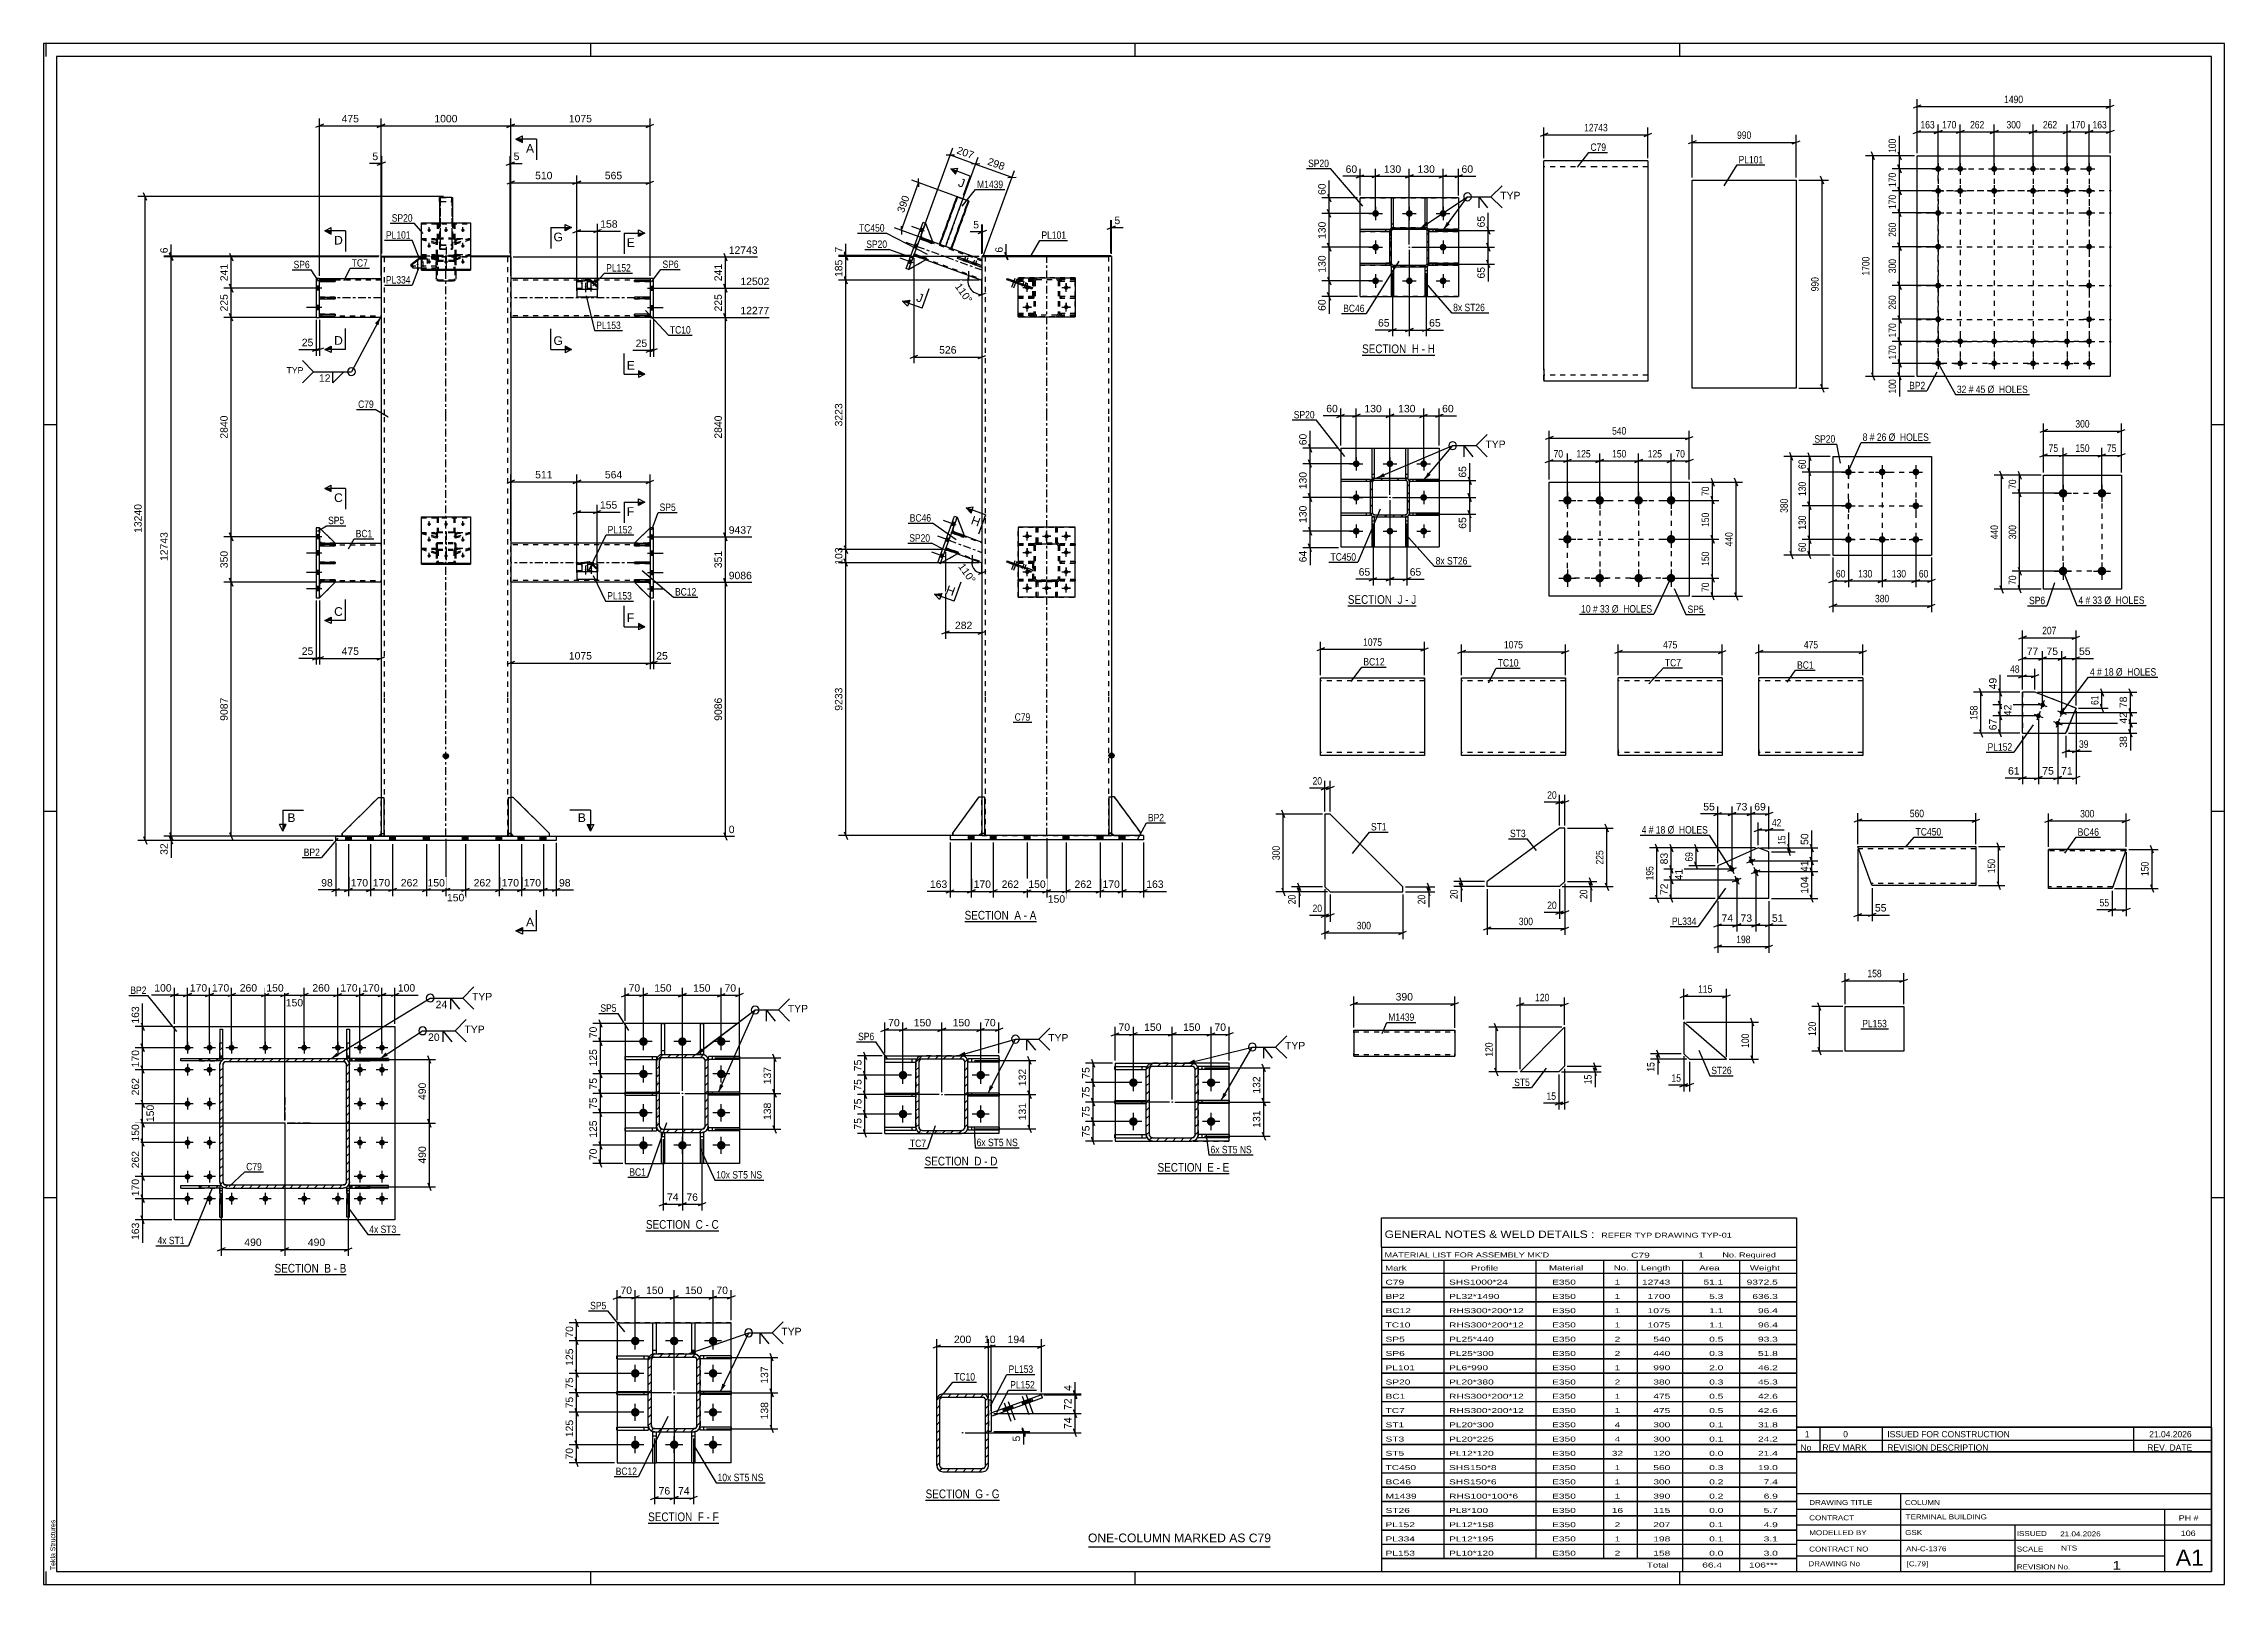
# Paper-space layout 'Layout1' of a CAD drawing. Header units: millimetres. Extents: x 0 to 841, y 0 to 594.
# The model-space entities are those that its viewports show. They can reach past a viewport. Long polylines and large blocks are cut down to what shows.
import ezdxf

# ---------------------------------------------------------------- set-up
doc = ezdxf.new("R2010")
doc.units = ezdxf.units.MM
doc.linetypes.add('DXK_LINE_DOT2', pattern=[3.9198, 1.9599, -1.9599])
doc.linetypes.add('DXK_LINE_DOT3', pattern=[5.9187, 2.979, -0.9799, 0.9799, -0.9799])
doc.layers.add('Viewport layer', color=7, linetype='Continuous', plot=False)
doc.styles.add('Arial', font='arial.ttf', dxfattribs={"height": 0.2})
doc.styles.add('Arial Narrow', font='ARIALN.TTF', dxfattribs={"height": 0.2})

# ---------------------------------------------------------------- blocks, each defined once
blk = doc.blocks.new('Unknown-284856934-18 - 3993')
at = {"color": 6, "linetype": 'Continuous'}
blk.add_line((89.09, 119.46), (116.74, 119.46), dxfattribs=at)
at = {"color": 0, "linetype": 'Continuous'}
blk.add_wipeout([(107.2, 120.21), (107.2, 123.71), (89.09, 123.71), (89.09, 120.21)], dxfattribs=at)
blk.add_wipeout([(110.81, 120.21), (110.81, 123.71), (108.25, 123.71), (108.25, 120.21)], dxfattribs=at)
at = {"color": 7, "linetype": 'Continuous', "style": 'Arial Narrow'}
blk.add_text('SECTION ', height=3.34, dxfattribs=at).set_placement((89.09, 120.21))
at = {"color": 0, "linetype": 'Continuous'}
blk.add_wipeout([(113.13, 120.21), (113.13, 123.71), (111.86, 123.71), (111.86, 120.21)], dxfattribs=at)
blk.add_wipeout([(116.74, 120.21), (116.74, 123.71), (114.18, 123.71), (114.18, 120.21)], dxfattribs=at)
at = {"color": 7, "linetype": 'Continuous', "style": 'Arial Narrow'}
for s, p in [('B', (108.25, 120.21)), ('-', (111.86, 120.21)), ('B', (114.18, 120.21))]:
    blk.add_text(s, height=3.34, dxfattribs=at).set_placement(p)
blk = doc.blocks.new('Unknown-284856934-1127')
at = {"color": 5, "linetype": 'Continuous'}
for p, q in [((841, 594), (0, 594)), ((0, 594), (0, 0)), ((1, 589), (1, 594)), ((836, 589), (5, 589)), ((5, 589), (5, 5)), ((211, 589), (211, 594)), ((421, 589), (421, 594)), ((631, 589), (631, 594)), ((836, 5), (836, 589)), ((841, 0), (841, 594)), ((5, 447), (0, 447)), ((841, 447), (836, 447)), ((5, 298), (0, 298)), ((841, 298), (836, 298)), ((5, 149), (0, 149)), ((841, 149), (836, 149)), ((0, 0), (841, 0)), ((1, 0), (1, 5)), ((5, 5), (836, 5)), ((211, 0), (211, 5)), ((421, 0), (421, 5)), ((631, 0), (631, 5))]:
    blk.add_line(p, q, dxfattribs=at)
at = {"color": 174, "linetype": 'Continuous', "style": 'Arial'}
blk.add_text('Tekla Structures', height=1.9102, rotation=90, dxfattribs=at).set_placement((4.5, 5.5))
blk = doc.blocks.new('Unknown-284856934-11 - 4300')
at = {"color": 6, "linetype": 'Continuous'}
blk.add_line((355.2, 255.56), (382.84, 255.56), dxfattribs=at)
at = {"color": 0, "linetype": 'Continuous'}
blk.add_wipeout([(373.3, 256.31), (373.3, 259.81), (355.2, 259.81), (355.2, 256.31)], dxfattribs=at)
blk.add_wipeout([(376.91, 256.31), (376.91, 259.81), (374.35, 259.81), (374.35, 256.31)], dxfattribs=at)
at = {"color": 7, "linetype": 'Continuous', "style": 'Arial Narrow'}
blk.add_text('SECTION ', height=3.34, dxfattribs=at).set_placement((355.2, 256.31))
at = {"color": 0, "linetype": 'Continuous'}
blk.add_wipeout([(379.24, 256.31), (379.24, 259.81), (377.96, 259.81), (377.96, 256.31)], dxfattribs=at)
blk.add_wipeout([(382.84, 256.31), (382.84, 259.81), (380.29, 259.81), (380.29, 256.31)], dxfattribs=at)
at = {"color": 7, "linetype": 'Continuous', "style": 'Arial Narrow'}
for s, p in [('A', (374.35, 256.31)), ('-', (377.96, 256.31)), ('A', (380.29, 256.31))]:
    blk.add_text(s, height=3.34, dxfattribs=at).set_placement(p)
blk = doc.blocks.new('Unknown-284856934-20 - 2941')
at = {"color": 6, "linetype": 'Continuous'}
blk.add_line((508.47, 473.92), (536.54, 473.92), dxfattribs=at)
at = {"color": 0, "linetype": 'Continuous'}
blk.add_wipeout([(526.57, 474.67), (526.57, 478.17), (508.47, 478.17), (508.47, 474.67)], dxfattribs=at)
blk.add_wipeout([(530.39, 474.67), (530.39, 478.17), (527.62, 478.17), (527.62, 474.67)], dxfattribs=at)
at = {"color": 7, "linetype": 'Continuous', "style": 'Arial Narrow'}
blk.add_text('SECTION ', height=3.34, dxfattribs=at).set_placement((508.47, 474.67))
at = {"color": 0, "linetype": 'Continuous'}
blk.add_wipeout([(532.72, 474.67), (532.72, 478.17), (531.44, 478.17), (531.44, 474.67)], dxfattribs=at)
blk.add_wipeout([(536.54, 474.67), (536.54, 478.17), (533.77, 478.17), (533.77, 474.67)], dxfattribs=at)
at = {"color": 7, "linetype": 'Continuous', "style": 'Arial Narrow'}
for s, p in [('H', (527.62, 474.67)), ('-', (531.44, 474.67)), ('H', (533.77, 474.67))]:
    blk.add_text(s, height=3.34, dxfattribs=at).set_placement(p)
blk = doc.blocks.new('Unknown-284856934-13 - 1246')
at = {"color": 6, "linetype": 'Continuous'}
blk.add_line((232.29, 136.35), (260.36, 136.35), dxfattribs=at)
at = {"color": 0, "linetype": 'Continuous'}
blk.add_wipeout([(250.4, 137.1), (250.4, 140.6), (232.29, 140.6), (232.29, 137.1)], dxfattribs=at)
blk.add_wipeout([(254.22, 137.1), (254.22, 140.6), (251.45, 140.6), (251.45, 137.1)], dxfattribs=at)
at = {"color": 7, "linetype": 'Continuous', "style": 'Arial Narrow'}
blk.add_text('SECTION ', height=3.34, dxfattribs=at).set_placement((232.29, 137.1))
at = {"color": 0, "linetype": 'Continuous'}
blk.add_wipeout([(256.54, 137.1), (256.54, 140.6), (255.27, 140.6), (255.27, 137.1)], dxfattribs=at)
blk.add_wipeout([(260.36, 137.1), (260.36, 140.6), (257.59, 140.6), (257.59, 137.1)], dxfattribs=at)
at = {"color": 7, "linetype": 'Continuous', "style": 'Arial Narrow'}
for s, p in [('C', (251.45, 137.1)), ('-', (255.27, 137.1)), ('C', (257.59, 137.1))]:
    blk.add_text(s, height=3.34, dxfattribs=at).set_placement(p)
blk = doc.blocks.new('Unknown-284856934-14 - 3492')
at = {"color": 6, "linetype": 'Continuous'}
blk.add_line((339.76, 160.75), (367.83, 160.75), dxfattribs=at)
at = {"color": 0, "linetype": 'Continuous'}
blk.add_wipeout([(357.87, 161.5), (357.87, 165), (339.76, 165), (339.76, 161.5)], dxfattribs=at)
blk.add_wipeout([(361.69, 161.5), (361.69, 165), (358.92, 165), (358.92, 161.5)], dxfattribs=at)
at = {"color": 7, "linetype": 'Continuous', "style": 'Arial Narrow'}
blk.add_text('SECTION ', height=3.34, dxfattribs=at).set_placement((339.76, 161.5))
at = {"color": 0, "linetype": 'Continuous'}
blk.add_wipeout([(364.01, 161.5), (364.01, 165), (362.74, 165), (362.74, 161.5)], dxfattribs=at)
blk.add_wipeout([(367.83, 161.5), (367.83, 165), (365.06, 165), (365.06, 161.5)], dxfattribs=at)
at = {"color": 7, "linetype": 'Continuous', "style": 'Arial Narrow'}
for s, p in [('D', (358.92, 161.5)), ('-', (362.74, 161.5)), ('D', (365.06, 161.5))]:
    blk.add_text(s, height=3.34, dxfattribs=at).set_placement(p)
blk = doc.blocks.new('Unknown-284856934-15 - 3208')
at = {"color": 6, "linetype": 'Continuous'}
blk.add_line((429.6, 158.34), (457.25, 158.34), dxfattribs=at)
at = {"color": 0, "linetype": 'Continuous'}
blk.add_wipeout([(447.71, 159.09), (447.71, 162.59), (429.6, 162.59), (429.6, 159.09)], dxfattribs=at)
blk.add_wipeout([(451.32, 159.09), (451.32, 162.59), (448.76, 162.59), (448.76, 159.09)], dxfattribs=at)
at = {"color": 7, "linetype": 'Continuous', "style": 'Arial Narrow'}
blk.add_text('SECTION ', height=3.34, dxfattribs=at).set_placement((429.6, 159.09))
at = {"color": 0, "linetype": 'Continuous'}
blk.add_wipeout([(453.64, 159.09), (453.64, 162.59), (452.37, 162.59), (452.37, 159.09)], dxfattribs=at)
blk.add_wipeout([(457.25, 159.09), (457.25, 162.59), (454.69, 162.59), (454.69, 159.09)], dxfattribs=at)
at = {"color": 7, "linetype": 'Continuous', "style": 'Arial Narrow'}
for s, p in [('E', (448.76, 159.09)), ('-', (452.37, 159.09)), ('E', (454.69, 159.09))]:
    blk.add_text(s, height=3.34, dxfattribs=at).set_placement(p)
blk = doc.blocks.new('Unknown-284856934-16 - 5586')
at = {"color": 6, "linetype": 'Continuous'}
blk.add_line((233.14, 23.63), (260.35, 23.63), dxfattribs=at)
at = {"color": 0, "linetype": 'Continuous'}
blk.add_wipeout([(251.24, 24.38), (251.24, 27.88), (233.14, 27.88), (233.14, 24.38)], dxfattribs=at)
blk.add_wipeout([(254.64, 24.38), (254.64, 27.88), (252.29, 27.88), (252.29, 24.38)], dxfattribs=at)
at = {"color": 7, "linetype": 'Continuous', "style": 'Arial Narrow'}
blk.add_text('SECTION ', height=3.34, dxfattribs=at).set_placement((233.14, 24.38))
at = {"color": 0, "linetype": 'Continuous'}
blk.add_wipeout([(256.96, 24.38), (256.96, 27.88), (255.69, 27.88), (255.69, 24.38)], dxfattribs=at)
blk.add_wipeout([(260.35, 24.38), (260.35, 27.88), (258.01, 27.88), (258.01, 24.38)], dxfattribs=at)
at = {"color": 7, "linetype": 'Continuous', "style": 'Arial Narrow'}
for s, p in [('F', (252.29, 24.38)), ('-', (255.69, 24.38)), ('F', (258.01, 24.38))]:
    blk.add_text(s, height=3.34, dxfattribs=at).set_placement(p)
blk = doc.blocks.new('Unknown-284856934-21 - 1648')
at = {"color": 6, "linetype": 'Continuous'}
blk.add_line((502.97, 377.27), (529.34, 377.27), dxfattribs=at)
at = {"color": 0, "linetype": 'Continuous'}
blk.add_wipeout([(521.08, 378.02), (521.08, 381.52), (502.97, 381.52), (502.97, 378.02)], dxfattribs=at)
blk.add_wipeout([(524.05, 378.02), (524.05, 381.52), (522.13, 381.52), (522.13, 378.02)], dxfattribs=at)
at = {"color": 7, "linetype": 'Continuous', "style": 'Arial Narrow'}
blk.add_text('SECTION ', height=3.34, dxfattribs=at).set_placement((502.97, 378.02))
at = {"color": 0, "linetype": 'Continuous'}
blk.add_wipeout([(526.37, 378.02), (526.37, 381.52), (525.1, 381.52), (525.1, 378.02)], dxfattribs=at)
blk.add_wipeout([(529.34, 378.02), (529.34, 381.52), (527.42, 381.52), (527.42, 378.02)], dxfattribs=at)
at = {"color": 7, "linetype": 'Continuous', "style": 'Arial Narrow'}
for s, p in [('J', (522.13, 378.02)), ('-', (525.1, 378.02)), ('J', (527.42, 378.02))]:
    blk.add_text(s, height=3.34, dxfattribs=at).set_placement(p)
blk = doc.blocks.new('Unknown-284856934-22 - 1988')
at = {"color": 6, "linetype": 'Continuous'}
blk.add_line((340.15, 32.48), (368.65, 32.48), dxfattribs=at)
at = {"color": 0, "linetype": 'Continuous'}
blk.add_wipeout([(358.25, 33.23), (358.25, 36.73), (340.15, 36.73), (340.15, 33.23)], dxfattribs=at)
blk.add_wipeout([(362.29, 33.23), (362.29, 36.73), (359.3, 36.73), (359.3, 33.23)], dxfattribs=at)
at = {"color": 7, "linetype": 'Continuous', "style": 'Arial Narrow'}
blk.add_text('SECTION ', height=3.34, dxfattribs=at).set_placement((340.15, 33.23))
at = {"color": 0, "linetype": 'Continuous'}
blk.add_wipeout([(364.61, 33.23), (364.61, 36.73), (363.34, 36.73), (363.34, 33.23)], dxfattribs=at)
blk.add_wipeout([(368.65, 33.23), (368.65, 36.73), (365.66, 36.73), (365.66, 33.23)], dxfattribs=at)
at = {"color": 7, "linetype": 'Continuous', "style": 'Arial Narrow'}
for s, p in [('G', (359.3, 33.23)), ('-', (363.34, 33.23)), ('G', (365.66, 33.23))]:
    blk.add_text(s, height=3.34, dxfattribs=at).set_placement(p)
blk = doc.blocks.new('Part-284856934-4035 - 3993')
at = {"linetype": 'Continuous'}
h = blk.add_hatch(dxfattribs=at)
h.set_pattern_fill('', scale=0.7, style=0, pattern_type=0)
h.set_pattern_definition([(45, (116.9808, 202.8023), (-1.57154, 1.57154), [])])
h.paths.add_polyline_path([(116.98, 208.83), (116.98, 202.8), (117.98, 202.8), (117.98, 208.83)])
at = {"color": 2, "linetype": 'Continuous'}
for p, q in [((116.98, 208.83), (116.98, 214.05)), ((116.98, 214.05), (117.98, 214.05)), ((117.98, 214.05), (117.98, 208.83)), ((116.98, 202.8), (116.98, 208.83)), ((116.98, 208.83), (117.98, 208.83)), ((117.98, 202.8), (116.98, 202.8)), ((117.98, 208.83), (117.98, 202.8))]:
    blk.add_line(p, q, dxfattribs=at)
at = {"color": 7, "linetype": 'DXK_LINE_DOT2'}
for p, q in [((116.98, 208.83), (116.98, 202.8)), ((116.98, 203.8), (117.98, 203.8)), ((117.98, 202.8), (116.98, 202.8)), ((117.98, 208.83), (117.98, 202.8))]:
    blk.add_line(p, q, dxfattribs=at)
blk = doc.blocks.new('Part-284856934-4011 - 3993')
at = {"linetype": 'Continuous'}
h = blk.add_hatch(dxfattribs=at)
h.set_pattern_fill('', scale=0.7, style=0, pattern_type=0)
h.set_pattern_definition([(45, (117.9808, 152.8023), (-1.57154, 1.57154), [])])
h.paths.add_polyline_path([(117.98, 153.8), (117.98, 152.8), (125.84, 152.8), (125.84, 153.8)])
at = {"color": 7, "linetype": 'DXK_LINE_DOT2'}
for p, q in [((125.84, 153.8), (117.98, 153.8)), ((117.98, 152.8), (117.98, 153.8)), ((125.84, 152.8), (117.98, 152.8)), ((118.98, 152.8), (118.98, 153.8))]:
    blk.add_line(p, q, dxfattribs=at)
at = {"color": 2, "linetype": 'Continuous'}
for p, q in [((125.84, 153.8), (117.98, 153.8)), ((117.98, 153.8), (117.98, 152.8)), ((117.98, 152.8), (125.84, 152.8)), ((132.98, 153.8), (125.84, 153.8)), ((125.84, 152.8), (125.84, 153.8)), ((132.98, 152.8), (125.84, 152.8)), ((132.98, 152.8), (132.98, 153.8))]:
    blk.add_line(p, q, dxfattribs=at)
blk = doc.blocks.new('Part-284856934-4016 - 3993')
at = {"linetype": 'Continuous'}
h = blk.add_hatch(dxfattribs=at)
h.set_pattern_fill('', scale=0.7, style=0, pattern_type=0)
h.set_pattern_definition([(45, (60.117, 201.8023), (-1.57154, 1.57154), [])])
h.paths.add_polyline_path([(60.12, 202.8), (60.12, 201.8), (67.98, 201.8), (67.98, 202.8)])
at = {"color": 2, "linetype": 'Continuous'}
for p, q in [((52.98, 201.8), (52.98, 202.8)), ((52.98, 202.8), (60.12, 202.8)), ((60.12, 201.8), (60.12, 202.8)), ((60.12, 202.8), (67.98, 202.8)), ((67.98, 202.8), (67.98, 201.8)), ((60.12, 201.8), (52.98, 201.8)), ((67.98, 201.8), (60.12, 201.8))]:
    blk.add_line(p, q, dxfattribs=at)
at = {"color": 7, "linetype": 'DXK_LINE_DOT2'}
for p, q in [((60.12, 202.8), (67.98, 202.8)), ((66.98, 201.8), (66.98, 202.8)), ((67.98, 202.8), (67.98, 201.8)), ((60.12, 201.8), (67.98, 201.8))]:
    blk.add_line(p, q, dxfattribs=at)
blk = doc.blocks.new('Part-284856934-4112 - 3993')
at = {"color": 2, "linetype": 'Continuous'}
for p, q in [((50.48, 215.05), (135.48, 215.05)), ((50.48, 140.55), (50.48, 215.05)), ((135.48, 215.05), (135.48, 140.55)), ((135.48, 140.55), (50.48, 140.55))]:
    blk.add_line(p, q, dxfattribs=at)
blk = doc.blocks.new('Bolt-284856934-4053 - 3993')
at = {"linetype": 'Continuous'}
for points in [[(56.61, 206.9, -1), (54.36, 206.9, -1)], [(65.11, 206.9, -1), (62.86, 206.9, -1)], [(73.61, 206.9, -1), (71.36, 206.9, -1)], [(86.61, 206.9, -1), (84.36, 206.9, -1)], [(101.61, 206.9, -1), (99.36, 206.9, -1)], [(114.61, 206.9, -1), (112.36, 206.9, -1)], [(123.11, 206.9, -1), (120.86, 206.9, -1)], [(131.61, 206.9, -1), (129.36, 206.9, -1)], [(56.61, 198.4, -1), (54.36, 198.4, -1)], [(65.11, 198.4, -1), (62.86, 198.4, -1)], [(123.11, 198.4, -1), (120.86, 198.4, -1)], [(131.61, 198.4, -1), (129.36, 198.4, -1)], [(56.61, 185.3, -1), (54.36, 185.3, -1)], [(65.11, 185.3, -1), (62.86, 185.3, -1)], [(123.11, 185.3, -1), (120.86, 185.3, -1)], [(131.61, 185.3, -1), (129.36, 185.3, -1)], [(56.61, 170.3, -1), (54.36, 170.3, -1)], [(65.11, 170.3, -1), (62.86, 170.3, -1)], [(123.11, 170.3, -1), (120.86, 170.3, -1)], [(131.61, 170.3, -1), (129.36, 170.3, -1)], [(56.61, 157.2, -1), (54.36, 157.2, -1)], [(65.11, 157.2, -1), (62.86, 157.2, -1)], [(123.11, 157.2, -1), (120.86, 157.2, -1)], [(131.61, 157.2, -1), (129.36, 157.2, -1)], [(56.61, 148.7, -1), (54.36, 148.7, -1)], [(65.11, 148.7, -1), (62.86, 148.7, -1)], [(73.61, 148.7, -1), (71.36, 148.7, -1)], [(86.61, 148.7, -1), (84.36, 148.7, -1)], [(101.61, 148.7, -1), (99.36, 148.7, -1)], [(114.61, 148.7, -1), (112.36, 148.7, -1)], [(123.11, 148.7, -1), (120.86, 148.7, -1)], [(131.61, 148.7, -1), (129.36, 148.7, -1)]]:
    blk.add_hatch(color=1, dxfattribs=at).paths.add_polyline_path(points)
at = {"color": 1, "linetype": 'Continuous'}
for p, q in [((57.73, 206.9), (53.23, 206.9)), ((55.48, 209.15), (55.48, 204.65)), ((66.23, 206.9), (61.73, 206.9)), ((63.98, 209.15), (63.98, 204.65)), ((74.73, 206.9), (70.23, 206.9)), ((72.48, 209.15), (72.48, 204.65)), ((87.73, 206.9), (83.23, 206.9)), ((85.48, 209.15), (85.48, 204.65)), ((102.73, 206.9), (98.23, 206.9)), ((100.48, 209.15), (100.48, 204.65)), ((115.73, 206.9), (111.23, 206.9)), ((113.48, 209.15), (113.48, 204.65)), ((124.23, 206.9), (119.73, 206.9)), ((121.98, 209.15), (121.98, 204.65)), ((132.73, 206.9), (128.23, 206.9)), ((130.48, 209.15), (130.48, 204.65)), ((57.73, 198.4), (53.23, 198.4)), ((55.48, 200.65), (55.48, 196.15)), ((66.23, 198.4), (61.73, 198.4)), ((63.98, 200.65), (63.98, 196.15)), ((124.23, 198.4), (119.73, 198.4)), ((121.98, 200.65), (121.98, 196.15)), ((132.73, 198.4), (128.23, 198.4)), ((130.48, 200.65), (130.48, 196.15)), ((57.73, 185.3), (53.23, 185.3)), ((55.48, 187.55), (55.48, 183.05)), ((66.23, 185.3), (61.73, 185.3)), ((63.98, 187.55), (63.98, 183.05)), ((124.23, 185.3), (119.73, 185.3)), ((121.98, 187.55), (121.98, 183.05)), ((132.73, 185.3), (128.23, 185.3)), ((130.48, 187.55), (130.48, 183.05)), ((57.73, 170.3), (53.23, 170.3)), ((55.48, 172.55), (55.48, 168.05)), ((66.23, 170.3), (61.73, 170.3)), ((63.98, 172.55), (63.98, 168.05)), ((124.23, 170.3), (119.73, 170.3)), ((121.98, 172.55), (121.98, 168.05)), ((132.73, 170.3), (128.23, 170.3)), ((130.48, 172.55), (130.48, 168.05)), ((57.73, 157.2), (53.23, 157.2)), ((55.48, 159.45), (55.48, 154.95)), ((66.23, 157.2), (61.73, 157.2)), ((63.98, 159.45), (63.98, 154.95)), ((124.23, 157.2), (119.73, 157.2)), ((121.98, 159.45), (121.98, 154.95)), ((132.73, 157.2), (128.23, 157.2)), ((130.48, 159.45), (130.48, 154.95)), ((57.73, 148.7), (53.23, 148.7)), ((55.48, 150.95), (55.48, 146.45)), ((66.23, 148.7), (61.73, 148.7)), ((63.98, 150.95), (63.98, 146.45)), ((74.73, 148.7), (70.23, 148.7)), ((72.48, 150.95), (72.48, 146.45)), ((87.73, 148.7), (83.23, 148.7)), ((85.48, 150.95), (85.48, 146.45)), ((102.73, 148.7), (98.23, 148.7)), ((100.48, 150.95), (100.48, 146.45)), ((115.73, 148.7), (111.23, 148.7)), ((113.48, 150.95), (113.48, 146.45)), ((124.23, 148.7), (119.73, 148.7)), ((121.98, 150.95), (121.98, 146.45)), ((132.73, 148.7), (128.23, 148.7)), ((130.48, 150.95), (130.48, 146.45))]:
    blk.add_line(p, q, dxfattribs=at)
blk = doc.blocks.new('Part-284856934-4037 - 3993')
at = {"linetype": 'Continuous'}
h = blk.add_hatch(dxfattribs=at)
h.set_pattern_fill('', scale=0.7, style=0, pattern_type=0)
h.set_pattern_definition([(45, (116.9808, 146.7772), (-1.57154, 1.57154), [])])
h.paths.add_polyline_path([(116.98, 152.8), (116.98, 146.78), (117.98, 146.78), (117.98, 152.8)])
at = {"color": 7, "linetype": 'DXK_LINE_DOT2'}
for p, q in [((116.98, 146.78), (116.98, 152.8)), ((116.98, 152.8), (117.98, 152.8)), ((116.98, 151.8), (117.98, 151.8)), ((117.98, 146.78), (117.98, 152.8))]:
    blk.add_line(p, q, dxfattribs=at)
at = {"color": 2, "linetype": 'Continuous'}
for p, q in [((116.98, 152.8), (116.98, 146.78)), ((116.98, 152.8), (117.98, 152.8)), ((117.98, 146.78), (117.98, 152.8)), ((116.98, 141.55), (116.98, 146.78)), ((116.98, 146.78), (117.98, 146.78)), ((117.98, 141.55), (117.98, 146.78)), ((117.98, 141.55), (116.98, 141.55))]:
    blk.add_line(p, q, dxfattribs=at)
blk = doc.blocks.new('Part-284856934-4021 - 3993')
at = {"linetype": 'Continuous'}
h = blk.add_hatch(dxfattribs=at)
h.set_pattern_fill('', scale=0.7, style=0, pattern_type=0)
h.set_pattern_definition([(45, (60.117, 152.8023), (-1.57154, 1.57154), [])])
h.paths.add_polyline_path([(60.12, 153.8), (60.12, 152.8), (67.98, 152.8), (67.98, 153.8)])
at = {"color": 2, "linetype": 'Continuous'}
for p, q in [((52.98, 152.8), (52.98, 153.8)), ((52.98, 153.8), (60.12, 153.8)), ((52.98, 152.8), (60.12, 152.8)), ((60.12, 152.8), (60.12, 153.8)), ((60.12, 153.8), (67.98, 153.8)), ((67.98, 152.8), (60.12, 152.8)), ((67.98, 153.8), (67.98, 152.8))]:
    blk.add_line(p, q, dxfattribs=at)
at = {"color": 7, "linetype": 'DXK_LINE_DOT2'}
for p, q in [((60.12, 153.8), (67.98, 153.8)), ((60.12, 152.8), (67.98, 152.8)), ((66.98, 152.8), (66.98, 153.8)), ((67.98, 153.8), (67.98, 152.8))]:
    blk.add_line(p, q, dxfattribs=at)
blk = doc.blocks.new('Part-284856934-4033 - 3993')
at = {"linetype": 'Continuous'}
h = blk.add_hatch(dxfattribs=at)
h.set_pattern_fill('', scale=0.7, style=0, pattern_type=0)
h.set_pattern_definition([(45, (69.4624, 202.6196), (-1.571545, 1.571545), [])])
h.paths.add_polyline_path([(70.38, 202.8), (69.46, 202.62), (68.68, 202.1), (68.16, 201.32), (67.98, 200.4), (67.98, 155.2), (68.16, 154.28), (68.68, 153.51), (69.46, 152.98), (70.38, 152.8), (115.58, 152.8), (116.5, 152.98), (117.28, 153.51), (117.8, 154.28), (117.98, 155.2), (117.98, 200.4), (117.8, 201.32), (117.28, 202.1), (116.5, 202.62), (115.58, 202.8)])
h.paths.add_polyline_path([(116.04, 201.51), (116.43, 201.25), (116.69, 200.86), (116.78, 200.4), (116.78, 155.2), (116.69, 154.74), (116.43, 154.35), (116.04, 154.09), (115.58, 154), (70.38, 154), (69.92, 154.09), (69.53, 154.35), (69.27, 154.74), (69.18, 155.2), (69.18, 200.4), (69.27, 200.86), (69.53, 201.25), (69.92, 201.51), (70.38, 201.6), (115.58, 201.6)])
at = {"color": 7, "linetype": 'DXK_LINE_DOT2'}
for p, q in [((69.46, 202.62), (70.38, 202.8)), ((70.38, 202.8), (115.58, 202.8)), ((115.58, 202.8), (116.5, 202.62)), ((67.98, 200.4), (68.16, 201.32)), ((67.98, 155.2), (67.98, 200.4)), ((69.27, 200.86), (69.18, 200.4)), ((69.18, 155.2), (69.18, 200.4)), ((70.38, 201.6), (69.92, 201.51)), ((70.38, 201.6), (115.58, 201.6)), ((116.04, 201.51), (115.58, 201.6)), ((116.78, 200.4), (116.69, 200.86)), ((116.78, 155.2), (116.78, 200.4)), ((117.8, 201.32), (117.98, 200.4)), ((117.98, 155.2), (117.98, 200.4)), ((68.16, 154.28), (67.98, 155.2)), ((69.18, 155.2), (69.27, 154.74)), ((70.38, 152.8), (69.46, 152.98)), ((69.92, 154.09), (70.38, 154)), ((70.38, 154), (115.58, 154)), ((70.38, 152.8), (115.58, 152.8)), ((115.58, 154), (116.04, 154.09)), ((116.5, 152.98), (115.58, 152.8)), ((116.69, 154.74), (116.78, 155.2)), ((117.98, 155.2), (117.8, 154.28))]:
    blk.add_line(p, q, dxfattribs=at)
at = {"color": 2, "linetype": 'Continuous'}
for p, q in [((70.38, 202.8), (69.46, 202.62)), ((70.38, 202.8), (115.58, 202.8)), ((116.5, 202.62), (115.58, 202.8)), ((68.16, 201.32), (67.98, 200.4)), ((67.98, 155.2), (67.98, 200.4)), ((69.18, 200.4), (69.27, 200.86)), ((69.18, 155.2), (69.18, 200.4)), ((69.92, 201.51), (70.38, 201.6)), ((70.38, 201.6), (115.58, 201.6)), ((115.58, 201.6), (116.04, 201.51)), ((116.69, 200.86), (116.78, 200.4)), ((116.78, 155.2), (116.78, 200.4)), ((117.98, 200.4), (117.8, 201.32)), ((117.98, 155.2), (117.98, 200.4)), ((67.98, 155.2), (68.16, 154.28)), ((69.27, 154.74), (69.18, 155.2)), ((69.46, 152.98), (70.38, 152.8)), ((70.38, 154), (69.92, 154.09)), ((70.38, 154), (115.58, 154)), ((70.38, 152.8), (115.58, 152.8)), ((116.04, 154.09), (115.58, 154)), ((115.58, 152.8), (116.5, 152.98)), ((116.78, 155.2), (116.69, 154.74)), ((117.8, 154.28), (117.98, 155.2))]:
    blk.add_line(p, q, dxfattribs=at)
at = {"color": 7, "linetype": 'DXK_LINE_DOT3'}
for p, q in [((92.98, 187.8), (92.98, 167.8)), ((102.98, 177.8), (82.98, 177.8))]:
    blk.add_line(p, q, dxfattribs=at)
at = {"color": 7, "linetype": 'DXK_LINE_DOT2'}
for centre, radius, start, end in [((70.38, 200.4), 2.4, 112.5, 157.5), ((115.58, 200.4), 2.4, 22.5, 67.5), ((70.38, 200.4), 1.2, 112.5, 157.5), ((115.58, 200.4), 1.2, 22.5, 67.5), ((70.38, 155.2), 2.4, 202.5, 247.5), ((70.38, 155.2), 1.2, 202.5, 247.5), ((115.58, 155.2), 1.2, 292.5, 337.5), ((115.58, 155.2), 2.4, 292.5, 337.5)]:
    blk.add_arc(centre, radius, start, end, dxfattribs=at)
at = {"color": 2, "linetype": 'Continuous'}
for centre, radius, start, end in [((70.38, 200.4), 2.4, 112.5, 157.5), ((115.58, 200.4), 2.4, 22.5, 67.5), ((70.38, 200.4), 1.2, 112.5, 157.5), ((115.58, 200.4), 1.2, 22.5, 67.5), ((70.38, 155.2), 2.4, 202.5, 247.5), ((70.38, 155.2), 1.2, 202.5, 247.5), ((115.58, 155.2), 1.2, 292.5, 337.5), ((115.58, 155.2), 2.4, 292.5, 337.5)]:
    blk.add_arc(centre, radius, start, end, dxfattribs=at)
blk = doc.blocks.new('Part-284856934-4065 - 3993')
at = {"linetype": 'Continuous'}
h = blk.add_hatch(dxfattribs=at)
h.set_pattern_fill('', scale=0.7, style=0, pattern_type=0)
h.set_pattern_definition([(45, (67.9805, 146.7772), (-1.57154, 1.57154), [])])
h.paths.add_polyline_path([(67.98, 152.8), (67.98, 146.78), (68.98, 146.78), (68.98, 152.8)])
at = {"color": 7, "linetype": 'DXK_LINE_DOT2'}
for p, q in [((67.98, 146.78), (67.98, 152.8)), ((67.98, 152.8), (68.98, 152.8)), ((67.98, 151.8), (68.98, 151.8)), ((68.98, 146.78), (68.98, 152.8))]:
    blk.add_line(p, q, dxfattribs=at)
at = {"color": 2, "linetype": 'Continuous'}
for p, q in [((67.98, 152.8), (67.98, 146.78)), ((67.98, 152.8), (68.98, 152.8)), ((68.98, 146.78), (68.98, 152.8)), ((67.98, 141.55), (67.98, 146.78)), ((67.98, 146.78), (68.98, 146.78)), ((68.98, 141.55), (68.98, 146.78)), ((67.98, 141.55), (68.98, 141.55))]:
    blk.add_line(p, q, dxfattribs=at)
blk = doc.blocks.new('Part-284856934-4066 - 3993')
at = {"linetype": 'Continuous'}
h = blk.add_hatch(dxfattribs=at)
h.set_pattern_fill('', scale=0.7, style=0, pattern_type=0)
h.set_pattern_definition([(45, (67.9805, 202.8023), (-1.57154, 1.57154), [])])
h.paths.add_polyline_path([(67.98, 208.83), (67.98, 202.8), (68.98, 202.8), (68.98, 208.83)])
at = {"color": 2, "linetype": 'Continuous'}
for p, q in [((67.98, 214.05), (67.98, 208.83)), ((67.98, 214.05), (68.98, 214.05)), ((68.98, 214.05), (68.98, 208.83)), ((67.98, 202.8), (67.98, 208.83)), ((67.98, 208.83), (68.98, 208.83)), ((68.98, 202.8), (67.98, 202.8)), ((68.98, 208.83), (68.98, 202.8))]:
    blk.add_line(p, q, dxfattribs=at)
at = {"color": 7, "linetype": 'DXK_LINE_DOT2'}
for p, q in [((67.98, 208.83), (67.98, 202.8)), ((67.98, 203.8), (68.98, 203.8)), ((68.98, 202.8), (67.98, 202.8)), ((68.98, 208.83), (68.98, 202.8))]:
    blk.add_line(p, q, dxfattribs=at)
blk = doc.blocks.new('Part-284856934-4107 - 3993')
at = {"linetype": 'Continuous'}
h = blk.add_hatch(dxfattribs=at)
h.set_pattern_fill('', scale=0.7, style=0, pattern_type=0)
h.set_pattern_definition([(45, (117.9808, 201.8023), (-1.57154, 1.57154), [])])
h.paths.add_polyline_path([(117.98, 202.8), (117.98, 201.8), (125.84, 201.8), (125.84, 202.8)])
at = {"color": 7, "linetype": 'DXK_LINE_DOT2'}
for p, q in [((125.84, 202.8), (117.98, 202.8)), ((117.98, 202.8), (117.98, 201.8)), ((118.98, 201.8), (118.98, 202.8)), ((125.84, 201.8), (117.98, 201.8))]:
    blk.add_line(p, q, dxfattribs=at)
at = {"color": 2, "linetype": 'Continuous'}
for p, q in [((125.84, 202.8), (117.98, 202.8)), ((117.98, 202.8), (117.98, 201.8)), ((132.98, 202.8), (125.84, 202.8)), ((125.84, 201.8), (125.84, 202.8)), ((132.98, 202.8), (132.98, 201.8)), ((117.98, 201.8), (125.84, 201.8)), ((132.98, 201.8), (125.84, 201.8))]:
    blk.add_line(p, q, dxfattribs=at)
blk = doc.blocks.new('Part-284856934-6159 - 6152')
at = {"color": 2, "linetype": 'Continuous'}
for p, q in [((803.12, 283.34), (773.12, 283.34)), ((773.12, 268.43), (773.12, 283.34)), ((803.09, 283.25), (797.66, 268.34)), ((803.12, 283.34), (803.09, 283.25)), ((773.12, 268.34), (773.12, 268.43)), ((797.66, 268.34), (773.12, 268.34))]:
    blk.add_line(p, q, dxfattribs=at)
at = {"color": 7, "linetype": 'DXK_LINE_DOT2'}
for p, q in [((802.9, 282.74), (773.12, 282.74)), ((773.12, 268.94), (773.12, 268.98)), ((797.88, 268.94), (773.12, 268.94)), ((797.88, 268.94), (797.9, 268.98))]:
    blk.add_line(p, q, dxfattribs=at)
blk = doc.blocks.new('Part-284856934-4372 - 4300')
at = {"color": 7, "linetype": 'DXK_LINE_DOT2'}
for p, q in [((338, 519.09), (337.86, 518.71)), ((337.86, 518.71), (342.56, 517)), ((342.7, 517.38), (338, 519.09)), ((338.57, 518.46), (338.7, 518.83)), ((342.56, 517), (342.7, 517.38))]:
    blk.add_line(p, q, dxfattribs=at)
blk = doc.blocks.new('Bolt-284856934-4307 - 4300')
at = {"linetype": 'Continuous'}
for points in [[(356.62, 287.05), (358.87, 287.05), (358.87, 288.65), (356.62, 288.65)], [(356.62, 287.05), (358.87, 287.05), (358.87, 288.65), (356.62, 288.65)], [(356.62, 287.05), (358.87, 287.05), (358.87, 288.65), (356.62, 288.65)], [(356.62, 287.05), (358.87, 287.05), (358.87, 288.65), (356.62, 288.65)], [(356.62, 287.05), (358.87, 287.05), (358.87, 288.65), (356.62, 288.65)], [(356.62, 287.05), (358.87, 287.05), (358.87, 288.65), (356.62, 288.65)], [(356.62, 287.05), (358.87, 287.05), (358.87, 288.65), (356.62, 288.65)], [(356.62, 287.05), (358.87, 287.05), (358.87, 288.65), (356.62, 288.65)], [(365.12, 287.05), (367.37, 287.05), (367.37, 288.65), (365.12, 288.65)], [(365.12, 287.05), (367.37, 287.05), (367.37, 288.65), (365.12, 288.65)], [(365.12, 287.05), (367.37, 287.05), (367.37, 288.65), (365.12, 288.65)], [(365.12, 287.05), (367.37, 287.05), (367.37, 288.65), (365.12, 288.65)], [(378.22, 287.05), (380.47, 287.05), (380.47, 288.65), (378.22, 288.65)], [(378.22, 287.05), (380.47, 287.05), (380.47, 288.65), (378.22, 288.65)], [(378.22, 287.05), (380.47, 287.05), (380.47, 288.65), (378.22, 288.65)], [(378.22, 287.05), (380.47, 287.05), (380.47, 288.65), (378.22, 288.65)], [(393.22, 287.05), (395.47, 287.05), (395.47, 288.65), (393.22, 288.65)], [(393.22, 287.05), (395.47, 287.05), (395.47, 288.65), (393.22, 288.65)], [(393.22, 287.05), (395.47, 287.05), (395.47, 288.65), (393.22, 288.65)], [(393.22, 287.05), (395.47, 287.05), (395.47, 288.65), (393.22, 288.65)], [(406.32, 287.05), (408.57, 287.05), (408.57, 288.65), (406.32, 288.65)], [(406.32, 287.05), (408.57, 287.05), (408.57, 288.65), (406.32, 288.65)], [(406.32, 287.05), (408.57, 287.05), (408.57, 288.65), (406.32, 288.65)], [(406.32, 287.05), (408.57, 287.05), (408.57, 288.65), (406.32, 288.65)], [(414.82, 287.05), (417.07, 287.05), (417.07, 288.65), (414.82, 288.65)], [(414.82, 287.05), (417.07, 287.05), (417.07, 288.65), (414.82, 288.65)], [(414.82, 287.05), (417.07, 287.05), (417.07, 288.65), (414.82, 288.65)], [(414.82, 287.05), (417.07, 287.05), (417.07, 288.65), (414.82, 288.65)], [(414.82, 287.05), (417.07, 287.05), (417.07, 288.65), (414.82, 288.65)], [(414.82, 287.05), (417.07, 287.05), (417.07, 288.65), (414.82, 288.65)], [(414.82, 287.05), (417.07, 287.05), (417.07, 288.65), (414.82, 288.65)], [(414.82, 287.05), (417.07, 287.05), (417.07, 288.65), (414.82, 288.65)]]:
    blk.add_hatch(color=1, dxfattribs=at).paths.add_polyline_path(points)
at = {"color": 1, "linetype": 'Continuous'}
for p, q in [((356.62, 287.05), (356.62, 288.65)), ((356.62, 287.05), (356.62, 288.65)), ((356.62, 287.05), (356.62, 288.65)), ((356.62, 287.05), (356.62, 288.65)), ((356.62, 287.05), (356.62, 288.65)), ((356.62, 287.05), (356.62, 288.65)), ((356.62, 287.05), (356.62, 288.65)), ((356.62, 287.05), (356.62, 288.65)), ((357.75, 287.05), (357.75, 288.65)), ((357.75, 287.05), (357.75, 288.65)), ((357.75, 287.05), (357.75, 288.65)), ((357.75, 287.05), (357.75, 288.65)), ((357.75, 287.05), (357.75, 288.65)), ((357.75, 287.05), (357.75, 288.65)), ((357.75, 287.05), (357.75, 288.65)), ((357.75, 287.05), (357.75, 288.65)), ((358.87, 287.05), (358.87, 288.65)), ((358.87, 287.05), (358.87, 288.65)), ((358.87, 287.05), (358.87, 288.65)), ((358.87, 287.05), (358.87, 288.65)), ((358.87, 287.05), (358.87, 288.65)), ((358.87, 287.05), (358.87, 288.65)), ((358.87, 287.05), (358.87, 288.65)), ((358.87, 287.05), (358.87, 288.65)), ((365.12, 287.05), (365.12, 288.65)), ((365.12, 287.05), (365.12, 288.65)), ((365.12, 287.05), (365.12, 288.65)), ((365.12, 287.05), (365.12, 288.65)), ((366.25, 287.05), (366.25, 288.65)), ((366.25, 287.05), (366.25, 288.65)), ((366.25, 287.05), (366.25, 288.65)), ((366.25, 287.05), (366.25, 288.65)), ((367.37, 287.05), (367.37, 288.65)), ((367.37, 287.05), (367.37, 288.65)), ((367.37, 287.05), (367.37, 288.65)), ((367.37, 287.05), (367.37, 288.65)), ((378.22, 287.05), (378.22, 288.65)), ((378.22, 287.05), (378.22, 288.65)), ((378.22, 287.05), (378.22, 288.65)), ((378.22, 287.05), (378.22, 288.65)), ((379.35, 287.05), (379.35, 288.65)), ((379.35, 287.05), (379.35, 288.65)), ((379.35, 287.05), (379.35, 288.65)), ((379.35, 287.05), (379.35, 288.65)), ((380.47, 287.05), (380.47, 288.65)), ((380.47, 287.05), (380.47, 288.65)), ((380.47, 287.05), (380.47, 288.65)), ((380.47, 287.05), (380.47, 288.65)), ((393.22, 287.05), (393.22, 288.65)), ((393.22, 287.05), (393.22, 288.65)), ((393.22, 287.05), (393.22, 288.65)), ((393.22, 287.05), (393.22, 288.65)), ((394.35, 287.05), (394.35, 288.65)), ((394.35, 287.05), (394.35, 288.65)), ((394.35, 287.05), (394.35, 288.65)), ((394.35, 287.05), (394.35, 288.65)), ((395.47, 287.05), (395.47, 288.65)), ((395.47, 287.05), (395.47, 288.65)), ((395.47, 287.05), (395.47, 288.65)), ((395.47, 287.05), (395.47, 288.65)), ((406.32, 287.05), (406.32, 288.65)), ((406.32, 287.05), (406.32, 288.65)), ((406.32, 287.05), (406.32, 288.65)), ((406.32, 287.05), (406.32, 288.65)), ((407.45, 287.05), (407.45, 288.65)), ((407.45, 287.05), (407.45, 288.65)), ((407.45, 287.05), (407.45, 288.65)), ((407.45, 287.05), (407.45, 288.65)), ((408.57, 287.05), (408.57, 288.65)), ((408.57, 287.05), (408.57, 288.65)), ((408.57, 287.05), (408.57, 288.65)), ((408.57, 287.05), (408.57, 288.65)), ((414.82, 287.05), (414.82, 288.65)), ((414.82, 287.05), (414.82, 288.65)), ((414.82, 287.05), (414.82, 288.65)), ((414.82, 287.05), (414.82, 288.65)), ((414.82, 287.05), (414.82, 288.65)), ((414.82, 287.05), (414.82, 288.65)), ((414.82, 287.05), (414.82, 288.65)), ((414.82, 287.05), (414.82, 288.65)), ((415.95, 287.05), (415.95, 288.65)), ((415.95, 287.05), (415.95, 288.65)), ((415.95, 287.05), (415.95, 288.65)), ((415.95, 287.05), (415.95, 288.65)), ((415.95, 287.05), (415.95, 288.65)), ((415.95, 287.05), (415.95, 288.65)), ((415.95, 287.05), (415.95, 288.65)), ((415.95, 287.05), (415.95, 288.65)), ((417.07, 287.05), (417.07, 288.65)), ((417.07, 287.05), (417.07, 288.65)), ((417.07, 287.05), (417.07, 288.65)), ((417.07, 287.05), (417.07, 288.65)), ((417.07, 287.05), (417.07, 288.65)), ((417.07, 287.05), (417.07, 288.65)), ((417.07, 287.05), (417.07, 288.65)), ((417.07, 287.05), (417.07, 288.65))]:
    blk.add_line(p, q, dxfattribs=at)
blk = doc.blocks.new('Part-284856934-4373 - 4300')
at = {"color": 7, "linetype": 'DXK_LINE_DOT2'}
for p, q in [((338.36, 520.08), (340.07, 524.78)), ((340.07, 524.78), (342.8, 517.66)), ((338.81, 519.12), (338.36, 520.08)), ((342.8, 517.66), (338.81, 519.12))]:
    blk.add_line(p, q, dxfattribs=at)
blk = doc.blocks.new('Part-284856934-4302 - 4300')
at = {"color": 7, "linetype": 'DXK_LINE_DOT2'}
for p, q in [((350.57, 406.75), (352.28, 411.44)), ((351.02, 405.79), (350.57, 406.75)), ((355.02, 404.33), (351.02, 405.79)), ((352.28, 411.44), (355.02, 404.33))]:
    blk.add_line(p, q, dxfattribs=at)
blk = doc.blocks.new('Part-284856934-4303 - 4300')
at = {"color": 7, "linetype": 'DXK_LINE_DOT2'}
blk.add_line((352.28, 411.44), (350.57, 406.75), dxfattribs=at)
at = {"color": 2, "linetype": 'Continuous'}
for p, q in [((351.02, 405.79), (350.57, 406.75)), ((355.02, 404.33), (351.02, 405.79)), ((352.28, 411.44), (355.02, 404.33))]:
    blk.add_line(p, q, dxfattribs=at)
blk = doc.blocks.new('Part-284856934-4304 - 4300')
at = {"color": 7, "linetype": 'DXK_LINE_DOT2'}
for p, q in [((347.5, 398.29), (345.79, 393.59)), ((345.79, 393.59), (352.45, 397.28)), ((348.46, 398.74), (347.5, 398.29)), ((352.45, 397.28), (348.46, 398.74))]:
    blk.add_line(p, q, dxfattribs=at)
blk = doc.blocks.new('Bolt-284856934-4362 - 4300')
at = {"color": 1, "linetype": 'DXK_LINE_DOT2'}
for p, q in [((355.51, 511.76), (354.23, 508.24)), ((354.74, 510.97), (354.54, 510.41)), ((356.36, 511.45), (355.08, 507.92)), ((355.59, 510.67), (355.38, 510.1)), ((355.6, 510.66), (355.39, 510.1)), ((356.45, 510.35), (356.24, 509.79)), ((358.94, 510.51), (357.66, 506.98)), ((358.18, 509.72), (357.97, 509.16)), ((359.8, 510.2), (358.52, 506.67)), ((359.03, 509.41), (358.82, 508.85)), ((359.04, 509.41), (358.83, 508.85)), ((359.88, 509.1), (359.68, 508.54))]:
    blk.add_line(p, q, dxfattribs=at)
blk = doc.blocks.new('Part-284856934-4426 - 4300')
at = {"color": 7, "linetype": 'DXK_LINE_DOT2'}
for p, q in [((381.81, 502.49), (381.9, 502.95)), ((381.9, 502.95), (381.81, 502.49)), ((381.81, 502.49), (381.81, 489.89)), ((382.46, 502.72), (382.41, 502.49)), ((382.41, 502.49), (382.46, 502.72)), ((382.41, 502.49), (382.41, 489.89)), ((382.55, 503.6), (383.01, 503.69)), ((383.01, 503.69), (382.55, 503.6)), ((383.01, 503.09), (382.78, 503.04)), ((382.78, 503.04), (383.01, 503.09)), ((383.01, 503.69), (390.61, 503.69)), ((383.01, 503.09), (390.61, 503.09)), ((390.61, 503.69), (391.07, 503.6)), ((391.07, 503.6), (390.61, 503.69)), ((390.84, 503.04), (390.61, 503.09)), ((390.61, 503.09), (390.84, 503.04)), ((391.21, 502.49), (391.17, 502.72)), ((391.17, 502.72), (391.21, 502.49)), ((391.21, 502.49), (391.21, 489.89)), ((391.72, 502.95), (391.81, 502.49)), ((391.81, 502.49), (391.72, 502.95)), ((391.81, 502.49), (391.81, 489.89)), ((381.9, 489.43), (381.81, 489.89)), ((381.81, 489.89), (381.9, 489.43)), ((382.41, 489.89), (382.46, 489.66)), ((382.46, 489.66), (382.41, 489.89)), ((383.01, 488.69), (382.55, 488.78)), ((382.55, 488.78), (383.01, 488.69)), ((382.78, 489.33), (383.01, 489.29)), ((383.01, 489.29), (382.78, 489.33)), ((390.61, 489.29), (383.01, 489.29)), ((383.01, 488.69), (390.61, 488.69)), ((390.61, 489.29), (390.84, 489.33)), ((390.84, 489.33), (390.61, 489.29)), ((391.07, 488.78), (390.61, 488.69)), ((390.61, 488.69), (391.07, 488.78)), ((391.17, 489.66), (391.21, 489.89)), ((391.21, 489.89), (391.17, 489.66)), ((391.81, 489.89), (391.72, 489.43)), ((391.72, 489.43), (391.81, 489.89))]:
    blk.add_line(p, q, dxfattribs=at)
at = {"color": 7, "linetype": 'DXK_LINE_DOT3'}
blk.add_line((386.81, 496.19), (386.81, 496.19), dxfattribs=at)
at = {"color": 7, "linetype": 'DXK_LINE_DOT2'}
for centre, radius, start, end in [((383.01, 502.49), 1.2, 112.5, 157.5), ((383.01, 502.49), 1.2, 112.5, 157.5), ((383.01, 502.49), 0.6, 112.5, 157.5), ((383.01, 502.49), 0.6, 112.5, 157.5), ((390.61, 502.49), 0.6, 22.5, 67.5), ((390.61, 502.49), 0.6, 22.5, 67.5), ((390.61, 502.49), 1.2, 22.5, 67.5), ((390.61, 502.49), 1.2, 22.5, 67.5), ((383.01, 489.89), 1.2, 202.5, 247.5), ((383.01, 489.89), 1.2, 202.5, 247.5), ((383.01, 489.89), 0.6, 202.5, 247.5), ((383.01, 489.89), 0.6, 202.5, 247.5), ((390.61, 489.89), 0.6, 292.5, 337.5), ((390.61, 489.89), 0.6, 292.5, 337.5), ((390.61, 489.89), 1.2, 292.5, 337.5), ((390.61, 489.89), 1.2, 292.5, 337.5)]:
    blk.add_arc(centre, radius, start, end, dxfattribs=at)
blk = doc.blocks.new('Part-284856934-4305 - 4300')
at = {"color": 7, "linetype": 'DXK_LINE_DOT2'}
blk.add_line((347.5, 398.29), (345.79, 393.59), dxfattribs=at)
at = {"color": 2, "linetype": 'Continuous'}
for p, q in [((352.45, 397.28), (345.79, 393.59)), ((348.46, 398.74), (347.5, 398.29)), ((352.45, 397.28), (348.46, 398.74))]:
    blk.add_line(p, q, dxfattribs=at)
blk = doc.blocks.new('Part-284856934-4377 - 4300')
at = {"color": 7, "linetype": 'DXK_LINE_DOT2'}
for p, q in [((361.85, 288.65), (361.85, 303.65)), ((361.85, 303.65), (362.85, 303.65)), ((362.85, 303.65), (362.85, 288.65)), ((361.85, 289.65), (362.85, 289.65)), ((362.85, 288.65), (361.85, 288.65))]:
    blk.add_line(p, q, dxfattribs=at)
blk = doc.blocks.new('Bolt-284856934-4306 - 4300')
at = {"color": 1, "linetype": 'Continuous'}
for p, q in [((377.66, 499.94), (378.76, 499.94)), ((379.31, 501.59), (379.31, 500.49)), ((379.31, 498.29), (379.31, 499.39)), ((380.96, 499.94), (379.86, 499.94)), ((392.66, 499.94), (393.76, 499.94)), ((394.31, 501.59), (394.31, 500.49)), ((394.31, 498.29), (394.31, 499.39)), ((395.96, 499.94), (394.86, 499.94)), ((377.66, 492.44), (378.76, 492.44)), ((379.31, 494.09), (379.31, 492.99)), ((379.31, 490.79), (379.31, 491.89)), ((380.96, 492.44), (379.86, 492.44)), ((392.66, 492.44), (393.76, 492.44)), ((394.31, 494.09), (394.31, 492.99)), ((394.31, 490.79), (394.31, 491.89)), ((395.96, 492.44), (394.86, 492.44))]:
    blk.add_line(p, q, dxfattribs=at)
blk = doc.blocks.new('Part-284856934-4371 - 4300')
at = {"color": 7, "linetype": 'DXK_LINE_DOT2'}
for p, q in [((335.78, 512.98), (335.64, 512.61)), ((335.64, 512.61), (340.34, 510.9)), ((340.47, 511.27), (335.78, 512.98)), ((336.34, 512.35), (336.48, 512.73)), ((340.34, 510.9), (340.47, 511.27))]:
    blk.add_line(p, q, dxfattribs=at)
blk = doc.blocks.new('Part-284856934-4308 - 4300')
at = {"color": 2, "linetype": 'Continuous'}
for p, q in [((347.86, 399.28), (347.99, 399.65)), ((352.55, 397.57), (347.86, 399.28)), ((347.99, 399.65), (352.69, 397.94)), ((352.69, 397.94), (352.55, 397.57))]:
    blk.add_line(p, q, dxfattribs=at)
at = {"color": 7, "linetype": 'DXK_LINE_DOT2'}
blk.add_line((348.56, 399.02), (348.7, 399.4), dxfattribs=at)
blk = doc.blocks.new('Part-284856934-4366 - 4300')
at = {"color": 7, "linetype": 'DXK_LINE_DOT2'}
for p, q in [((335.28, 511.62), (333.57, 506.92)), ((333.57, 506.92), (340.24, 510.61)), ((336.24, 512.07), (335.28, 511.62)), ((340.24, 510.61), (336.24, 512.07))]:
    blk.add_line(p, q, dxfattribs=at)
blk = doc.blocks.new('Part-284856934-4309 - 4300')
at = {"color": 2, "linetype": 'Continuous'}
for p, q in [((350.08, 405.38), (350.22, 405.76)), ((354.78, 403.67), (350.08, 405.38)), ((350.22, 405.76), (354.91, 404.05)), ((354.91, 404.05), (354.78, 403.67))]:
    blk.add_line(p, q, dxfattribs=at)
at = {"color": 7, "linetype": 'DXK_LINE_DOT2'}
blk.add_line((350.78, 405.13), (350.92, 405.5), dxfattribs=at)
blk = doc.blocks.new('Part-284856934-4310 - 4300')
at = {"color": 7, "linetype": 'DXK_LINE_DOT2'}
for p, q in [((347.99, 399.65), (347.86, 399.28)), ((347.86, 399.28), (352.55, 397.57)), ((352.69, 397.94), (347.99, 399.65)), ((348.7, 399.4), (348.56, 399.02)), ((352.55, 397.57), (352.69, 397.94))]:
    blk.add_line(p, q, dxfattribs=at)
blk = doc.blocks.new('Bolt-284856934-4360 - 4300')
at = {"linetype": 'Continuous'}
for points in [[(351.04, 408.01), (351.48, 409.24), (350.54, 409.58), (350.1, 408.36)], [(351.04, 408.01), (351.48, 409.24), (350.54, 409.58), (350.1, 408.36)], [(351.04, 408.01), (351.48, 409.24), (350.54, 409.58), (350.1, 408.36)], [(346.59, 395.8), (347.03, 397.02), (346.09, 397.36), (345.65, 396.14)], [(346.59, 395.8), (347.03, 397.02), (346.09, 397.36), (345.65, 396.14)], [(346.59, 395.8), (347.03, 397.02), (346.09, 397.36), (345.65, 396.14)], [(348.81, 401.91), (349.26, 403.13), (348.32, 403.47), (347.87, 402.25)], [(348.81, 401.91), (349.26, 403.13), (348.32, 403.47), (347.87, 402.25)]]:
    blk.add_hatch(color=1, dxfattribs=at).paths.add_polyline_path(points)
at = {"color": 1, "linetype": 'Continuous'}
for p, q in [((349.74, 402.26), (344.81, 404.06)), ((349.74, 402.26), (344.81, 404.06)), ((351.96, 408.37), (347.03, 410.16)), ((351.96, 408.37), (347.03, 410.16)), ((351.96, 408.37), (347.03, 410.16)), ((351.04, 408.01), (350.1, 408.36)), ((351.04, 408.01), (350.1, 408.36)), ((351.04, 408.01), (350.1, 408.36)), ((351.48, 409.24), (350.54, 409.58)), ((351.48, 409.24), (350.54, 409.58)), ((351.48, 409.24), (350.54, 409.58)), ((347.52, 396.15), (342.58, 397.95)), ((347.52, 396.15), (342.58, 397.95)), ((347.52, 396.15), (342.58, 397.95)), ((346.59, 395.8), (345.65, 396.14)), ((346.59, 395.8), (345.65, 396.14)), ((346.59, 395.8), (345.65, 396.14)), ((347.03, 397.02), (346.09, 397.36)), ((347.03, 397.02), (346.09, 397.36)), ((347.03, 397.02), (346.09, 397.36)), ((348.81, 401.91), (347.87, 402.25)), ((348.81, 401.91), (347.87, 402.25)), ((349.26, 403.13), (348.32, 403.47)), ((349.26, 403.13), (348.32, 403.47))]:
    blk.add_line(p, q, dxfattribs=at)
blk = doc.blocks.new('Part-284856934-4311 - 4300')
at = {"color": 7, "linetype": 'DXK_LINE_DOT2'}
for p, q in [((350.22, 405.76), (350.08, 405.38)), ((350.08, 405.38), (354.78, 403.67)), ((354.91, 404.05), (350.22, 405.76)), ((350.92, 405.5), (350.78, 405.13)), ((354.78, 403.67), (354.91, 404.05))]:
    blk.add_line(p, q, dxfattribs=at)
blk = doc.blocks.new('Part-284856934-4379 - 4300')
at = {"color": 2, "linetype": 'Continuous'}
for p, q in [((361.85, 303.65), (361.85, 288.65)), ((361.85, 303.65), (362.85, 303.65)), ((362.85, 303.65), (362.85, 288.65)), ((361.85, 289.65), (362.85, 289.65))]:
    blk.add_line(p, q, dxfattribs=at)
at = {"color": 7, "linetype": 'DXK_LINE_DOT2'}
blk.add_line((361.85, 288.65), (362.85, 288.65), dxfattribs=at)
blk = doc.blocks.new('Part-284856934-4374 - 4300')
at = {"color": 7, "linetype": 'DXK_LINE_DOT2'}
blk.add_line((340.07, 524.78), (338.36, 520.08), dxfattribs=at)
at = {"color": 2, "linetype": 'Continuous'}
for p, q in [((340.07, 524.78), (342.8, 517.66)), ((338.81, 519.12), (338.36, 520.08)), ((342.8, 517.66), (338.81, 519.12))]:
    blk.add_line(p, q, dxfattribs=at)
blk = doc.blocks.new('Part-284856934-4452 - 4300')
at = {"color": 7, "linetype": 'DXK_LINE_DOT2'}
for p, q in [((390.3, 407.58), (390.3, 401.58)), ((390.9, 407.58), (390.3, 407.58)), ((390.9, 401.58), (390.9, 407.58)), ((390.3, 402.33), (390.9, 402.33)), ((390.3, 401.58), (390.9, 401.58))]:
    blk.add_line(p, q, dxfattribs=at)
blk = doc.blocks.new('Part-284856934-4407 - 4300')
at = {"color": 7, "linetype": 'DXK_LINE_DOT2'}
for p, q in [((381.81, 503.06), (375.81, 503.06)), ((375.81, 503.06), (375.81, 502.46)), ((375.81, 502.46), (381.81, 502.46)), ((381.06, 502.46), (381.06, 503.06)), ((381.81, 502.46), (381.81, 503.06))]:
    blk.add_line(p, q, dxfattribs=at)
blk = doc.blocks.new('Part-284856934-4450 - 4300')
at = {"color": 7, "linetype": 'DXK_LINE_DOT2'}
for p, q in [((375.81, 394.35), (381.81, 394.35)), ((375.81, 393.75), (375.81, 394.35)), ((381.81, 393.75), (375.81, 393.75)), ((381.06, 393.75), (381.06, 394.35)), ((381.81, 394.35), (381.81, 393.75))]:
    blk.add_line(p, q, dxfattribs=at)
blk = doc.blocks.new('Part-284856934-4401 - 4300')
at = {"color": 2, "linetype": 'Continuous'}
for p, q in [((362.1, 512.28), (362.1, 511.98)), ((362.1, 512.28), (411.6, 512.28)), ((362.1, 511.98), (363.23, 511.98)), ((411.6, 511.98), (410.47, 511.98)), ((411.6, 512.28), (411.6, 511.98))]:
    blk.add_line(p, q, dxfattribs=at)
at = {"color": 7, "linetype": 'DXK_LINE_DOT2'}
blk.add_line((363.23, 511.98), (410.47, 511.98), dxfattribs=at)
blk = doc.blocks.new('Part-284856934-4396 - 4300')
at = {"color": 7, "linetype": 'DXK_LINE_DOT2'}
for p, q in [((381.81, 393.57), (381.31, 393.57)), ((381.31, 393.57), (381.31, 387.57)), ((381.81, 393.57), (381.31, 393.57)), ((381.31, 387.57), (381.81, 387.57)), ((381.31, 387.57), (381.81, 387.57)), ((381.81, 387.57), (381.81, 393.57))]:
    blk.add_line(p, q, dxfattribs=at)
blk = doc.blocks.new('Part-284856934-4460 - 4300')
at = {"color": 7, "linetype": 'DXK_LINE_DOT2'}
for p, q in [((382.8, 380.55), (382.8, 386.55)), ((382.8, 386.55), (383.4, 386.55)), ((382.8, 385.8), (383.4, 385.8)), ((383.4, 380.55), (382.8, 380.55)), ((383.4, 386.55), (383.4, 380.55))]:
    blk.add_line(p, q, dxfattribs=at)
blk = doc.blocks.new('Part-284856934-4395 - 4300')
at = {"color": 7, "linetype": 'DXK_LINE_DOT2'}
for p, q in [((381.81, 502.45), (381.31, 502.45)), ((381.31, 502.45), (381.31, 496.45)), ((381.31, 496.45), (381.81, 496.45)), ((381.81, 496.45), (381.81, 502.45))]:
    blk.add_line(p, q, dxfattribs=at)
blk = doc.blocks.new('Part-284856934-4394 - 4300')
at = {"color": 2, "linetype": 'Continuous'}
for p, q in [((352.17, 535.01), (345.49, 516.69)), ((350.19, 514.98), (356.86, 533.3)), ((352.17, 535.01), (352.17, 535.01)), ((352.17, 535.01), (352.21, 535)), ((352.21, 535), (352.33, 534.95)), ((352.33, 534.95), (352.51, 534.88)), ((352.51, 534.88), (356.52, 533.43)), ((356.52, 533.43), (356.7, 533.36)), ((356.7, 533.36), (356.82, 533.32)), ((356.82, 533.32), (356.86, 533.3)), ((356.86, 533.3), (356.86, 533.3)), ((345.49, 516.69), (345.49, 516.69)), ((345.53, 516.67), (345.49, 516.69)), ((345.66, 516.63), (345.53, 516.67)), ((345.84, 516.56), (345.66, 516.63)), ((345.84, 516.56), (349.84, 515.1)), ((350.02, 515.04), (349.84, 515.1)), ((350.15, 514.99), (350.02, 515.04)), ((350.19, 514.98), (350.15, 514.99)), ((350.19, 514.98), (350.19, 514.98))]:
    blk.add_line(p, q, dxfattribs=at)
at = {"color": 7, "linetype": 'DXK_LINE_DOT2'}
for p, q in [((345.49, 516.69), (352.17, 535.01)), ((345.77, 516.59), (352.45, 534.91)), ((352.45, 534.91), (345.77, 516.59)), ((349.91, 515.08), (356.58, 533.4)), ((356.58, 533.4), (349.91, 515.08)), ((356.86, 533.3), (350.19, 514.98)), ((352.21, 535), (352.17, 535.01)), ((352.33, 534.95), (352.21, 535)), ((352.47, 534.9), (352.33, 534.95)), ((352.45, 534.91), (352.45, 534.91)), ((352.47, 534.9), (352.45, 534.91)), ((352.45, 534.91), (352.47, 534.9)), ((352.47, 534.9), (356.52, 533.43)), ((352.53, 534.88), (352.47, 534.9)), ((352.47, 534.9), (352.53, 534.88)), ((352.53, 534.88), (356.41, 533.47)), ((352.53, 534.88), (352.62, 534.85)), ((352.62, 534.85), (356.56, 533.41)), ((356.41, 533.47), (356.5, 533.43)), ((356.5, 533.43), (356.52, 533.43)), ((356.52, 533.43), (356.56, 533.41)), ((356.7, 533.36), (356.52, 533.43)), ((356.56, 533.41), (356.58, 533.4)), ((356.56, 533.41), (356.58, 533.4)), ((356.58, 533.4), (356.58, 533.4)), ((356.82, 533.32), (356.7, 533.36)), ((356.86, 533.3), (356.82, 533.32)), ((345.49, 516.69), (345.53, 516.67)), ((345.53, 516.67), (345.66, 516.63)), ((345.66, 516.63), (345.79, 516.58)), ((345.77, 516.59), (345.77, 516.59)), ((345.79, 516.58), (345.77, 516.59)), ((345.77, 516.59), (345.79, 516.58)), ((345.79, 516.58), (349.91, 515.08)), ((345.85, 516.56), (345.79, 516.58)), ((345.79, 516.58), (345.85, 516.56)), ((345.85, 516.56), (349.73, 515.14)), ((345.85, 516.56), (345.95, 516.52)), ((345.95, 516.52), (349.88, 515.09)), ((349.73, 515.14), (349.82, 515.11)), ((349.82, 515.11), (349.84, 515.1)), ((349.84, 515.1), (349.88, 515.09)), ((349.88, 515.09), (349.91, 515.08)), ((349.88, 515.09), (349.91, 515.08)), ((349.91, 515.08), (349.91, 515.08)), ((349.91, 515.08), (350.02, 515.04)), ((350.02, 515.04), (350.15, 514.99)), ((350.15, 514.99), (350.19, 514.98))]:
    blk.add_line(p, q, dxfattribs=at)
at = {"color": 7, "linetype": 'DXK_LINE_DOT3'}
blk.add_line((354.51, 534.16), (347.84, 515.83), dxfattribs=at)
blk = doc.blocks.new('Part-284856934-4458 - 4300')
at = {"color": 7, "linetype": 'DXK_LINE_DOT2'}
for p, q in [((382.8, 401.58), (382.8, 407.58)), ((382.8, 407.58), (383.4, 407.58)), ((383.4, 407.58), (383.4, 401.58)), ((382.8, 402.33), (383.4, 402.33)), ((383.4, 401.58), (382.8, 401.58))]:
    blk.add_line(p, q, dxfattribs=at)
blk = doc.blocks.new('Part-284856934-4456 - 4300')
at = {"color": 7, "linetype": 'DXK_LINE_DOT2'}
for p, q in [((382.8, 386.55), (383.4, 386.55)), ((382.8, 386.55), (382.8, 380.58)), ((382.8, 385.8), (383.4, 385.8)), ((383.4, 386.55), (383.4, 380.58))]:
    blk.add_line(p, q, dxfattribs=at)
at = {"color": 2, "linetype": 'Continuous'}
for p, q in [((382.8, 380.58), (382.8, 380.55)), ((382.8, 380.55), (383.4, 380.55)), ((383.4, 380.58), (383.4, 380.55))]:
    blk.add_line(p, q, dxfattribs=at)
blk = doc.blocks.new('Part-284856934-4343 - 4300')
at = {"color": 7, "linetype": 'DXK_LINE_DOT2'}
for p, q in [((375.81, 488.69), (375.81, 503.69)), ((397.81, 503.69), (375.81, 503.69)), ((397.81, 488.69), (397.81, 503.69)), ((397.81, 488.69), (375.81, 488.69))]:
    blk.add_line(p, q, dxfattribs=at)
blk = doc.blocks.new('Part-284856934-4359 - 4300')
at = {"color": 7, "linetype": 'DXK_LINE_DOT2'}
for p, q in [((412.85, 303.65), (411.85, 303.65)), ((411.85, 303.65), (411.85, 289.65)), ((423.1, 289.65), (412.85, 303.65)), ((411.85, 289.65), (412.85, 288.65)), ((412.85, 288.65), (423.1, 288.65)), ((423.1, 288.65), (423.1, 289.65))]:
    blk.add_line(p, q, dxfattribs=at)
blk = doc.blocks.new('Part-284856934-4344 - 4300')
at = {"color": 7, "linetype": 'DXK_LINE_DOT2'}
for p, q in [((381.81, 400.38), (381.9, 400.84)), ((381.9, 400.84), (381.81, 400.38)), ((381.81, 400.38), (381.81, 387.78)), ((382.46, 400.61), (382.41, 400.38)), ((382.41, 400.38), (382.46, 400.61)), ((382.41, 400.38), (382.41, 387.78)), ((382.55, 401.49), (383.01, 401.58)), ((383.01, 401.58), (382.55, 401.49)), ((383.01, 400.98), (382.78, 400.93)), ((382.78, 400.93), (383.01, 400.98)), ((383.01, 401.58), (390.61, 401.58)), ((383.01, 401.58), (383.01, 401.58)), ((383.01, 401.58), (390.61, 401.58)), ((383.01, 400.98), (390.61, 400.98)), ((383.01, 400.98), (383.01, 400.98)), ((390.61, 400.98), (383.01, 400.98)), ((390.61, 401.58), (390.61, 401.58)), ((390.61, 401.58), (391.07, 401.49)), ((391.07, 401.49), (390.61, 401.58)), ((390.61, 400.98), (390.61, 400.98)), ((390.84, 400.93), (390.61, 400.98)), ((390.61, 400.98), (390.84, 400.93)), ((391.21, 400.38), (391.17, 400.61)), ((391.17, 400.61), (391.21, 400.38)), ((391.21, 400.38), (391.21, 387.78)), ((391.72, 400.84), (391.81, 400.38)), ((391.81, 400.38), (391.72, 400.84)), ((391.81, 400.38), (391.81, 387.78)), ((381.9, 387.32), (381.81, 387.78)), ((381.81, 387.78), (381.9, 387.32)), ((382.41, 387.78), (382.46, 387.55)), ((382.46, 387.55), (382.41, 387.78)), ((382.78, 387.23), (383.01, 387.18)), ((383.01, 387.18), (382.78, 387.23)), ((383.01, 387.18), (390.61, 387.18)), ((383.01, 387.18), (383.01, 387.18)), ((390.61, 387.18), (383.01, 387.18)), ((390.61, 387.18), (390.84, 387.23)), ((390.84, 387.23), (390.61, 387.18)), ((390.61, 387.18), (390.61, 387.18)), ((391.17, 387.55), (391.21, 387.78)), ((391.21, 387.78), (391.17, 387.55)), ((391.81, 387.78), (391.72, 387.32)), ((391.72, 387.32), (391.81, 387.78)), ((383.01, 386.58), (382.55, 386.67)), ((382.55, 386.67), (383.01, 386.58)), ((383.01, 386.58), (390.61, 386.58)), ((383.01, 386.58), (383.01, 386.58)), ((390.61, 386.58), (383.01, 386.58)), ((391.07, 386.67), (390.61, 386.58)), ((390.61, 386.58), (391.07, 386.67)), ((390.61, 386.58), (390.61, 386.58))]:
    blk.add_line(p, q, dxfattribs=at)
at = {"color": 7, "linetype": 'DXK_LINE_DOT3'}
blk.add_line((386.81, 394.08), (386.81, 394.08), dxfattribs=at)
at = {"color": 7, "linetype": 'DXK_LINE_DOT2'}
for centre, radius, start, end in [((383.01, 400.38), 1.2, 112.5, 157.5), ((383.01, 400.38), 1.2, 112.5, 157.5), ((383.01, 400.38), 0.6, 112.5, 157.5), ((383.01, 400.38), 0.6, 112.5, 157.5), ((390.61, 400.38), 0.6, 22.5, 67.5), ((390.61, 400.38), 0.6, 22.5, 67.5), ((390.61, 400.38), 1.2, 22.5, 67.5), ((390.61, 400.38), 1.2, 22.5, 67.5), ((383.01, 387.78), 1.2, 202.5, 247.5), ((383.01, 387.78), 1.2, 202.5, 247.5), ((383.01, 387.78), 0.6, 202.5, 247.5), ((383.01, 387.78), 0.6, 202.5, 247.5), ((390.61, 387.78), 0.6, 292.5, 337.5), ((390.61, 387.78), 0.6, 292.5, 337.5), ((390.61, 387.78), 1.2, 292.5, 337.5), ((390.61, 387.78), 1.2, 292.5, 337.5)]:
    blk.add_arc(centre, radius, start, end, dxfattribs=at)
blk = doc.blocks.new('Part-284856934-4402 - 4300')
at = {"color": 2, "linetype": 'Continuous'}
for p, q in [((410.85, 303.65), (410.85, 288.65)), ((410.85, 303.65), (411.85, 303.65)), ((411.85, 303.65), (411.85, 288.65)), ((410.85, 289.65), (411.85, 289.65))]:
    blk.add_line(p, q, dxfattribs=at)
at = {"color": 7, "linetype": 'DXK_LINE_DOT2'}
blk.add_line((410.85, 288.65), (411.85, 288.65), dxfattribs=at)
blk = doc.blocks.new('Part-284856934-4345 - 4300')
at = {"color": 7, "linetype": 'DXK_LINE_DOT2'}
for p, q in [((381.81, 502.49), (381.9, 502.95)), ((381.9, 502.95), (381.81, 502.49)), ((381.81, 502.49), (381.81, 489.89)), ((382.46, 502.72), (382.41, 502.49)), ((382.41, 502.49), (382.46, 502.72)), ((382.41, 502.49), (382.41, 489.89)), ((382.55, 503.6), (383.01, 503.69)), ((383.01, 503.69), (382.55, 503.6)), ((383.01, 503.09), (382.78, 503.04)), ((382.78, 503.04), (383.01, 503.09)), ((383.01, 503.69), (390.61, 503.69)), ((383.01, 503.09), (390.61, 503.09)), ((390.61, 503.69), (391.07, 503.6)), ((391.07, 503.6), (390.61, 503.69)), ((390.84, 503.04), (390.61, 503.09)), ((390.61, 503.09), (390.84, 503.04)), ((391.21, 502.49), (391.17, 502.72)), ((391.17, 502.72), (391.21, 502.49)), ((391.21, 502.49), (391.21, 489.89)), ((391.72, 502.95), (391.81, 502.49)), ((391.81, 502.49), (391.72, 502.95)), ((391.81, 502.49), (391.81, 489.89)), ((381.9, 489.43), (381.81, 489.89)), ((381.81, 489.89), (381.9, 489.43)), ((382.41, 489.89), (382.46, 489.66)), ((382.46, 489.66), (382.41, 489.89)), ((383.01, 488.69), (382.55, 488.78)), ((382.55, 488.78), (383.01, 488.69)), ((382.78, 489.33), (383.01, 489.29)), ((383.01, 489.29), (382.78, 489.33)), ((390.61, 489.29), (383.01, 489.29)), ((383.01, 488.69), (390.61, 488.69)), ((390.61, 489.29), (390.84, 489.33)), ((390.84, 489.33), (390.61, 489.29)), ((391.07, 488.78), (390.61, 488.69)), ((390.61, 488.69), (391.07, 488.78)), ((391.17, 489.66), (391.21, 489.89)), ((391.21, 489.89), (391.17, 489.66)), ((391.81, 489.89), (391.72, 489.43)), ((391.72, 489.43), (391.81, 489.89))]:
    blk.add_line(p, q, dxfattribs=at)
at = {"color": 7, "linetype": 'DXK_LINE_DOT3'}
blk.add_line((386.81, 496.19), (386.81, 496.19), dxfattribs=at)
at = {"color": 7, "linetype": 'DXK_LINE_DOT2'}
for centre, radius, start, end in [((383.01, 502.49), 1.2, 112.5, 157.5), ((383.01, 502.49), 1.2, 112.5, 157.5), ((383.01, 502.49), 0.6, 112.5, 157.5), ((383.01, 502.49), 0.6, 112.5, 157.5), ((390.61, 502.49), 0.6, 22.5, 67.5), ((390.61, 502.49), 0.6, 22.5, 67.5), ((390.61, 502.49), 1.2, 22.5, 67.5), ((390.61, 502.49), 1.2, 22.5, 67.5), ((383.01, 489.89), 1.2, 202.5, 247.5), ((383.01, 489.89), 1.2, 202.5, 247.5), ((383.01, 489.89), 0.6, 202.5, 247.5), ((383.01, 489.89), 0.6, 202.5, 247.5), ((390.61, 489.89), 0.6, 292.5, 337.5), ((390.61, 489.89), 0.6, 292.5, 337.5), ((390.61, 489.89), 1.2, 292.5, 337.5), ((390.61, 489.89), 1.2, 292.5, 337.5)]:
    blk.add_arc(centre, radius, start, end, dxfattribs=at)
blk = doc.blocks.new('Part-284856934-4357 - 4300')
at = {"color": 2, "linetype": 'Continuous'}
for p, q in [((375.81, 488.69), (375.81, 503.69)), ((375.81, 503.69), (397.81, 503.69)), ((397.81, 503.69), (397.81, 488.69)), ((375.81, 488.69), (397.81, 488.69))]:
    blk.add_line(p, q, dxfattribs=at)
blk = doc.blocks.new('Part-284856934-4350 - 4300')
at = {"color": 2, "linetype": 'Continuous'}
for p, q in [((424.1, 288.65), (349.6, 288.65)), ((349.6, 288.65), (349.6, 287.05)), ((424.1, 287.05), (349.6, 287.05)), ((424.1, 288.65), (424.1, 287.05))]:
    blk.add_line(p, q, dxfattribs=at)
blk = doc.blocks.new('Part-284856934-4351 - 4300')
at = {"color": 7, "linetype": 'DXK_LINE_DOT2'}
for p, q in [((381.81, 400.38), (381.9, 400.84)), ((381.9, 400.84), (381.81, 400.38)), ((381.81, 400.38), (381.81, 387.78)), ((382.46, 400.61), (382.41, 400.38)), ((382.41, 400.38), (382.46, 400.61)), ((382.41, 400.38), (382.41, 387.78)), ((382.55, 401.49), (383.01, 401.58)), ((383.01, 401.58), (382.55, 401.49)), ((383.01, 400.98), (382.78, 400.93)), ((382.78, 400.93), (383.01, 400.98)), ((383.01, 401.58), (390.61, 401.58)), ((383.01, 401.58), (390.61, 401.58)), ((383.01, 400.98), (390.61, 400.98)), ((383.01, 400.98), (390.61, 400.98)), ((390.61, 401.58), (391.07, 401.49)), ((391.07, 401.49), (390.61, 401.58)), ((390.84, 400.93), (390.61, 400.98)), ((390.61, 400.98), (390.84, 400.93)), ((391.21, 400.38), (391.17, 400.61)), ((391.17, 400.61), (391.21, 400.38)), ((391.21, 400.38), (391.21, 387.78)), ((391.72, 400.84), (391.81, 400.38)), ((391.81, 400.38), (391.72, 400.84)), ((391.81, 400.38), (391.81, 387.78)), ((381.9, 387.32), (381.81, 387.78)), ((381.81, 387.78), (381.9, 387.32)), ((382.41, 387.78), (382.46, 387.55)), ((382.46, 387.55), (382.41, 387.78)), ((382.78, 387.23), (383.01, 387.18)), ((383.01, 387.18), (382.78, 387.23)), ((383.01, 387.18), (390.61, 387.18)), ((383.01, 387.18), (390.61, 387.18)), ((390.61, 387.18), (390.84, 387.23)), ((390.84, 387.23), (390.61, 387.18)), ((391.17, 387.55), (391.21, 387.78)), ((391.21, 387.78), (391.17, 387.55)), ((391.81, 387.78), (391.72, 387.32)), ((391.72, 387.32), (391.81, 387.78)), ((383.01, 386.58), (382.55, 386.67)), ((382.55, 386.67), (383.01, 386.58)), ((383.01, 386.58), (390.61, 386.58)), ((383.01, 386.58), (390.61, 386.58)), ((391.07, 386.67), (390.61, 386.58)), ((390.61, 386.58), (391.07, 386.67))]:
    blk.add_line(p, q, dxfattribs=at)
at = {"color": 7, "linetype": 'DXK_LINE_DOT3'}
blk.add_line((386.81, 394.08), (386.81, 394.08), dxfattribs=at)
at = {"color": 7, "linetype": 'DXK_LINE_DOT2'}
for centre, radius, start, end in [((383.01, 400.38), 1.2, 112.5, 157.5), ((383.01, 400.38), 1.2, 112.5, 157.5), ((383.01, 400.38), 0.6, 112.5, 157.5), ((383.01, 400.38), 0.6, 112.5, 157.5), ((390.61, 400.38), 0.6, 22.5, 67.5), ((390.61, 400.38), 0.6, 22.5, 67.5), ((390.61, 400.38), 1.2, 22.5, 67.5), ((390.61, 400.38), 1.2, 22.5, 67.5), ((383.01, 387.78), 1.2, 202.5, 247.5), ((383.01, 387.78), 1.2, 202.5, 247.5), ((383.01, 387.78), 0.6, 202.5, 247.5), ((383.01, 387.78), 0.6, 202.5, 247.5), ((390.61, 387.78), 0.6, 292.5, 337.5), ((390.61, 387.78), 0.6, 292.5, 337.5), ((390.61, 387.78), 1.2, 292.5, 337.5), ((390.61, 387.78), 1.2, 292.5, 337.5)]:
    blk.add_arc(centre, radius, start, end, dxfattribs=at)
blk = doc.blocks.new('Part-284856934-4356 - 4300')
at = {"color": 7, "linetype": 'DXK_LINE_DOT2'}
for p, q in [((335.54, 512.32), (338.1, 519.37)), ((337.97, 519), (361.85, 510.3)), ((338.81, 519.12), (342.8, 517.66)), ((335.67, 512.7), (361.85, 503.17)), ((336.24, 512.07), (340.24, 510.61)), ((361.85, 510.73), (361.85, 502.75))]:
    blk.add_line(p, q, dxfattribs=at)
at = {"color": 7, "linetype": 'DXK_LINE_DOT3'}
blk.add_line((336.82, 515.85), (361.85, 506.74), dxfattribs=at)
at = {"color": 2, "linetype": 'Continuous'}
for p, q in [((338.1, 519.37), (338.81, 519.12)), ((342.8, 517.66), (361.85, 510.73)), ((335.54, 512.32), (336.24, 512.07)), ((340.24, 510.61), (361.85, 502.75))]:
    blk.add_line(p, q, dxfattribs=at)
blk = doc.blocks.new('Part-284856934-4358 - 4300')
at = {"color": 2, "linetype": 'Continuous'}
for p, q in [((412.85, 303.65), (411.85, 303.65)), ((412.85, 303.65), (423.1, 289.65)), ((411.85, 289.65), (412.85, 288.65)), ((423.1, 288.65), (423.1, 289.65))]:
    blk.add_line(p, q, dxfattribs=at)
at = {"color": 7, "linetype": 'DXK_LINE_DOT2'}
for p, q in [((411.85, 303.65), (411.85, 289.65)), ((412.85, 288.65), (423.1, 288.65))]:
    blk.add_line(p, q, dxfattribs=at)
blk = doc.blocks.new('Bolt-284856934-4361 - 4300')
at = {"linetype": 'Continuous'}
for points in [[(338.82, 521.35), (339.26, 522.57), (338.33, 522.91), (337.88, 521.69)], [(338.82, 521.35), (339.26, 522.57), (338.33, 522.91), (337.88, 521.69)], [(338.82, 521.35), (339.26, 522.57), (338.33, 522.91), (337.88, 521.69)], [(336.6, 515.24), (337.04, 516.46), (336.1, 516.8), (335.66, 515.58)], [(336.6, 515.24), (337.04, 516.46), (336.1, 516.8), (335.66, 515.58)], [(334.37, 509.13), (334.82, 510.35), (333.88, 510.69), (333.43, 509.47)], [(334.37, 509.13), (334.82, 510.35), (333.88, 510.69), (333.43, 509.47)], [(334.37, 509.13), (334.82, 510.35), (333.88, 510.69), (333.43, 509.47)]]:
    blk.add_hatch(color=1, dxfattribs=at).paths.add_polyline_path(points)
at = {"color": 1, "linetype": 'Continuous'}
for p, q in [((339.75, 521.7), (334.81, 523.5)), ((339.75, 521.7), (334.81, 523.5)), ((339.75, 521.7), (334.81, 523.5)), ((338.82, 521.35), (337.88, 521.69)), ((338.82, 521.35), (337.88, 521.69)), ((338.82, 521.35), (337.88, 521.69)), ((339.26, 522.57), (338.33, 522.91)), ((339.26, 522.57), (338.33, 522.91)), ((339.26, 522.57), (338.33, 522.91)), ((337.52, 515.59), (332.59, 517.39)), ((337.52, 515.59), (332.59, 517.39)), ((336.6, 515.24), (335.66, 515.58)), ((336.6, 515.24), (335.66, 515.58)), ((337.04, 516.46), (336.1, 516.8)), ((337.04, 516.46), (336.1, 516.8)), ((335.3, 509.48), (330.37, 511.28)), ((335.3, 509.48), (330.37, 511.28)), ((335.3, 509.48), (330.37, 511.28)), ((334.37, 509.13), (333.43, 509.47)), ((334.37, 509.13), (333.43, 509.47)), ((334.37, 509.13), (333.43, 509.47)), ((334.82, 510.35), (333.88, 510.69)), ((334.82, 510.35), (333.88, 510.69)), ((334.82, 510.35), (333.88, 510.69))]:
    blk.add_line(p, q, dxfattribs=at)
blk = doc.blocks.new('Bolt-284856934-4363 - 4300')
at = {"linetype": 'Continuous'}
for points in [[(378.49, 404.08, -1), (380.14, 404.08, -1)], [(385.99, 404.08, -1), (387.64, 404.08, -1)], [(393.49, 404.08, -1), (395.14, 404.08, -1)], [(378.49, 397.83, -1), (380.14, 397.83, -1)], [(393.49, 397.83, -1), (395.14, 397.83, -1)], [(378.49, 390.33, -1), (380.14, 390.33, -1)], [(393.49, 390.33, -1), (395.14, 390.33, -1)], [(378.49, 384.08, -1), (380.14, 384.08, -1)], [(385.99, 384.08, -1), (387.64, 384.08, -1)], [(393.49, 384.08, -1), (395.14, 384.08, -1)]]:
    blk.add_hatch(color=1, dxfattribs=at).paths.add_polyline_path(points)
at = {"color": 1, "linetype": 'Continuous'}
for p, q in [((377.66, 404.08), (380.96, 404.08)), ((379.31, 402.43), (379.31, 405.73)), ((385.16, 404.08), (388.46, 404.08)), ((386.81, 402.43), (386.81, 405.73)), ((392.66, 404.08), (395.96, 404.08)), ((394.31, 402.43), (394.31, 405.73)), ((377.66, 397.83), (380.96, 397.83)), ((379.31, 396.18), (379.31, 399.48)), ((392.66, 397.83), (395.96, 397.83)), ((394.31, 396.18), (394.31, 399.48)), ((377.66, 390.33), (380.96, 390.33)), ((379.31, 388.68), (379.31, 391.98)), ((392.66, 390.33), (395.96, 390.33)), ((394.31, 388.68), (394.31, 391.98)), ((377.66, 384.08), (380.96, 384.08)), ((379.31, 382.43), (379.31, 385.73)), ((385.16, 384.08), (388.46, 384.08)), ((386.81, 382.43), (386.81, 385.73)), ((392.66, 384.08), (395.96, 384.08)), ((394.31, 382.43), (394.31, 385.73))]:
    blk.add_line(p, q, dxfattribs=at)
blk = doc.blocks.new('Bolt-284856934-4364 - 4300')
at = {"linetype": 'Continuous'}
for points in [[(378.49, 499.94, -1), (380.14, 499.94, -1)], [(393.49, 499.94, -1), (395.14, 499.94, -1)], [(378.49, 492.44, -1), (380.14, 492.44, -1)], [(393.49, 492.44, -1), (395.14, 492.44, -1)]]:
    blk.add_hatch(color=1, dxfattribs=at).paths.add_polyline_path(points)
at = {"color": 1, "linetype": 'Continuous'}
for p, q in [((377.66, 499.94), (380.96, 499.94)), ((379.31, 498.29), (379.31, 501.59)), ((392.66, 499.94), (395.96, 499.94)), ((394.31, 498.29), (394.31, 501.59)), ((377.66, 492.44), (380.96, 492.44)), ((379.31, 490.79), (379.31, 494.09)), ((392.66, 492.44), (395.96, 492.44)), ((394.31, 490.79), (394.31, 494.09))]:
    blk.add_line(p, q, dxfattribs=at)
blk = doc.blocks.new('Bolt-284856934-4365 - 4300')
at = {"color": 1, "linetype": 'Continuous'}
for p, q in [((377.66, 404.08), (378.76, 404.08)), ((379.31, 405.73), (379.31, 404.63)), ((380.96, 404.08), (379.86, 404.08)), ((385.16, 404.08), (386.26, 404.08)), ((386.81, 405.73), (386.81, 404.63)), ((388.46, 404.08), (387.36, 404.08)), ((392.66, 404.08), (393.76, 404.08)), ((394.31, 405.73), (394.31, 404.63)), ((395.96, 404.08), (394.86, 404.08)), ((377.66, 397.83), (378.76, 397.83)), ((379.31, 402.43), (379.31, 403.53)), ((379.31, 399.48), (379.31, 398.38)), ((379.31, 396.18), (379.31, 397.28)), ((380.96, 397.83), (379.86, 397.83)), ((386.81, 402.43), (386.81, 403.53)), ((392.66, 397.83), (393.76, 397.83)), ((394.31, 402.43), (394.31, 403.53)), ((394.31, 399.48), (394.31, 398.38)), ((394.31, 396.18), (394.31, 397.28)), ((395.96, 397.83), (394.86, 397.83)), ((377.66, 390.33), (378.76, 390.33)), ((379.31, 391.98), (379.31, 390.88)), ((379.31, 388.68), (379.31, 389.78)), ((380.96, 390.33), (379.86, 390.33)), ((392.66, 390.33), (393.76, 390.33)), ((394.31, 391.98), (394.31, 390.88)), ((394.31, 388.68), (394.31, 389.78)), ((395.96, 390.33), (394.86, 390.33)), ((377.66, 384.08), (378.76, 384.08)), ((379.31, 385.73), (379.31, 384.63)), ((379.31, 382.43), (379.31, 383.53)), ((380.96, 384.08), (379.86, 384.08)), ((385.16, 384.08), (386.26, 384.08)), ((386.81, 385.73), (386.81, 384.63)), ((386.81, 382.43), (386.81, 383.53)), ((388.46, 384.08), (387.36, 384.08)), ((392.66, 384.08), (393.76, 384.08)), ((394.31, 385.73), (394.31, 384.63)), ((394.31, 382.43), (394.31, 383.53)), ((395.96, 384.08), (394.86, 384.08))]:
    blk.add_line(p, q, dxfattribs=at)
blk = doc.blocks.new('Part-284856934-4367 - 4300')
at = {"color": 7, "linetype": 'DXK_LINE_DOT2'}
blk.add_line((335.28, 511.62), (333.57, 506.92), dxfattribs=at)
at = {"color": 2, "linetype": 'Continuous'}
for p, q in [((340.24, 510.61), (333.57, 506.92)), ((336.24, 512.07), (335.28, 511.62)), ((340.24, 510.61), (336.24, 512.07))]:
    blk.add_line(p, q, dxfattribs=at)
blk = doc.blocks.new('Part-284856934-4368 - 4300')
at = {"color": 7, "linetype": 'DXK_LINE_DOT2'}
for p, q in [((375.81, 380.58), (375.81, 407.58)), ((397.81, 407.58), (375.81, 407.58)), ((397.81, 380.58), (397.81, 407.58)), ((397.81, 380.58), (375.81, 380.58))]:
    blk.add_line(p, q, dxfattribs=at)
blk = doc.blocks.new('Part-284856934-4369 - 4300')
at = {"color": 2, "linetype": 'Continuous'}
for p, q in [((335.64, 512.61), (335.78, 512.98)), ((340.34, 510.9), (335.64, 512.61)), ((335.78, 512.98), (340.47, 511.27)), ((340.47, 511.27), (340.34, 510.9))]:
    blk.add_line(p, q, dxfattribs=at)
at = {"color": 7, "linetype": 'DXK_LINE_DOT2'}
blk.add_line((336.34, 512.35), (336.48, 512.73), dxfattribs=at)
blk = doc.blocks.new('Part-284856934-4370 - 4300')
at = {"color": 2, "linetype": 'Continuous'}
for p, q in [((337.86, 518.71), (338, 519.09)), ((342.56, 517), (337.86, 518.71)), ((338, 519.09), (342.7, 517.38)), ((342.7, 517.38), (342.56, 517))]:
    blk.add_line(p, q, dxfattribs=at)
at = {"color": 7, "linetype": 'DXK_LINE_DOT2'}
blk.add_line((338.57, 518.46), (338.7, 518.83), dxfattribs=at)
blk = doc.blocks.new('Bolt-284856934-4375 - 4300')
at = {"linetype": 'Continuous'}
for points in [[(374.61, 502.41), (373.77, 502.72), (373.56, 502.16), (374.41, 501.85)], [(375.38, 502.14), (374.53, 502.44), (374.33, 501.88), (375.17, 501.57)]]:
    blk.add_hatch(color=1, dxfattribs=at).paths.add_polyline_path(points)
at = {"color": 1, "linetype": 'Continuous'}
for p, q in [((374.53, 503.51), (373.25, 499.98)), ((373.77, 502.72), (373.56, 502.16)), ((375.3, 503.23), (374.01, 499.7)), ((374.53, 502.44), (374.33, 501.88)), ((374.61, 502.41), (374.41, 501.85)), ((375.38, 502.14), (375.17, 501.57))]:
    blk.add_line(p, q, dxfattribs=at)
at = {"color": 1, "linetype": 'DXK_LINE_DOT2'}
for p, q in [((378.04, 502.23), (376.76, 498.71)), ((377.27, 501.45), (377.07, 500.88)), ((378.8, 501.95), (377.52, 498.43)), ((378.04, 501.17), (377.83, 500.6)), ((378.12, 501.14), (377.92, 500.57)), ((378.88, 500.86), (378.68, 500.3))]:
    blk.add_line(p, q, dxfattribs=at)
blk = doc.blocks.new('Bolt-284856934-4376 - 4300')
at = {"linetype": 'Continuous'}
for points in [[(374.62, 393.53), (373.77, 393.84), (373.56, 393.28), (374.41, 392.97)], [(375.38, 393.25), (374.53, 393.56), (374.33, 393), (375.17, 392.69)]]:
    blk.add_hatch(color=1, dxfattribs=at).paths.add_polyline_path(points)
at = {"color": 1, "linetype": 'Continuous'}
for p, q in [((374.53, 394.63), (373.25, 391.1)), ((373.77, 393.84), (373.56, 393.28)), ((375.3, 394.35), (374.01, 390.82)), ((374.53, 393.56), (374.33, 393)), ((374.62, 393.53), (374.41, 392.97)), ((375.38, 393.25), (375.17, 392.69))]:
    blk.add_line(p, q, dxfattribs=at)
at = {"color": 1, "linetype": 'DXK_LINE_DOT2'}
for p, q in [((378.04, 393.35), (376.76, 389.83)), ((377.28, 392.56), (377.07, 392)), ((378.8, 393.07), (377.52, 389.55)), ((378.04, 392.29), (377.83, 391.72)), ((378.12, 392.26), (377.92, 391.69)), ((378.88, 391.98), (378.68, 391.41))]:
    blk.add_line(p, q, dxfattribs=at)
blk = doc.blocks.new('Part-284856934-4378 - 4300')
at = {"color": 7, "linetype": 'DXK_LINE_DOT2'}
for p, q in [((410.85, 288.65), (410.85, 303.65)), ((410.85, 303.65), (411.85, 303.65)), ((411.85, 303.65), (411.85, 288.65)), ((411.85, 289.65), (410.85, 289.65)), ((411.85, 288.65), (410.85, 288.65))]:
    blk.add_line(p, q, dxfattribs=at)
blk = doc.blocks.new('Part-284856934-4403 - 4300')
at = {"color": 7, "linetype": 'DXK_LINE_DOT2'}
for p, q in [((391.85, 489.91), (391.85, 489.31)), ((397.81, 489.91), (391.85, 489.91)), ((397.81, 489.31), (391.85, 489.31)), ((392.6, 489.31), (392.6, 489.91))]:
    blk.add_line(p, q, dxfattribs=at)
at = {"color": 2, "linetype": 'Continuous'}
for p, q in [((397.81, 489.91), (397.85, 489.91)), ((397.85, 489.31), (397.81, 489.31)), ((397.85, 489.91), (397.85, 489.31))]:
    blk.add_line(p, q, dxfattribs=at)
blk = doc.blocks.new('Part-284856934-4404 - 4300')
at = {"color": 7, "linetype": 'DXK_LINE_DOT2'}
for p, q in [((391.85, 503.06), (391.85, 502.46)), ((397.81, 503.06), (391.85, 503.06)), ((397.81, 502.46), (391.85, 502.46)), ((392.6, 502.46), (392.6, 503.06))]:
    blk.add_line(p, q, dxfattribs=at)
at = {"color": 2, "linetype": 'Continuous'}
for p, q in [((397.81, 503.06), (397.85, 503.06)), ((397.85, 502.46), (397.81, 502.46)), ((397.85, 503.06), (397.85, 502.46))]:
    blk.add_line(p, q, dxfattribs=at)
blk = doc.blocks.new('Part-284856934-4405 - 4300')
at = {"color": 7, "linetype": 'DXK_LINE_DOT2'}
for p, q in [((391.85, 496.49), (391.85, 495.89)), ((397.81, 496.49), (391.85, 496.49)), ((392.6, 495.89), (392.6, 496.49)), ((397.81, 495.89), (391.85, 495.89))]:
    blk.add_line(p, q, dxfattribs=at)
at = {"color": 2, "linetype": 'Continuous'}
for p, q in [((397.81, 496.49), (397.85, 496.49)), ((397.85, 496.49), (397.85, 495.89)), ((397.85, 495.89), (397.81, 495.89))]:
    blk.add_line(p, q, dxfattribs=at)
blk = doc.blocks.new('Part-284856934-4406 - 4300')
at = {"color": 7, "linetype": 'DXK_LINE_DOT2'}
for p, q in [((375.81, 489.91), (381.81, 489.91)), ((375.81, 489.31), (375.81, 489.91)), ((381.81, 489.31), (375.81, 489.31)), ((381.06, 489.31), (381.06, 489.91)), ((381.81, 489.91), (381.81, 489.31))]:
    blk.add_line(p, q, dxfattribs=at)
blk = doc.blocks.new('Part-284856934-4408 - 4300')
at = {"color": 7, "linetype": 'DXK_LINE_DOT2'}
for p, q in [((381.81, 496.49), (375.81, 496.49)), ((375.81, 496.49), (375.81, 495.89)), ((381.06, 495.89), (381.06, 496.49)), ((381.81, 495.89), (381.81, 496.49)), ((375.81, 495.89), (381.81, 495.89))]:
    blk.add_line(p, q, dxfattribs=at)
blk = doc.blocks.new('Part-284856934-4409 - 4300')
at = {"color": 2, "linetype": 'Continuous'}
for p, q in [((397.81, 407.58), (375.81, 407.58)), ((375.81, 407.58), (375.81, 380.58)), ((397.81, 380.58), (397.81, 407.58)), ((397.81, 380.58), (375.81, 380.58))]:
    blk.add_line(p, q, dxfattribs=at)
at = {"color": 7, "linetype": 'DXK_LINE_DOT2'}
for p, q in [((375.81, 407.58), (397.81, 407.58)), ((375.81, 380.58), (397.81, 380.58))]:
    blk.add_line(p, q, dxfattribs=at)
blk = doc.blocks.new('Part-284856934-4410 - 4300')
at = {"color": 7, "linetype": 'DXK_LINE_DOT2'}
for p, q in [((375.81, 503.06), (381.81, 503.06)), ((375.81, 502.46), (375.81, 503.06)), ((381.81, 502.46), (375.81, 502.46)), ((381.06, 502.46), (381.06, 503.06)), ((381.81, 503.06), (381.81, 502.46))]:
    blk.add_line(p, q, dxfattribs=at)
blk = doc.blocks.new('Part-284856934-4411 - 4300')
at = {"color": 7, "linetype": 'DXK_LINE_DOT2'}
for p, q in [((375.81, 496.49), (381.81, 496.49)), ((375.81, 495.89), (375.81, 496.49)), ((381.06, 495.89), (381.06, 496.49)), ((381.81, 496.49), (381.81, 495.89)), ((381.81, 495.89), (375.81, 495.89))]:
    blk.add_line(p, q, dxfattribs=at)
blk = doc.blocks.new('Part-284856934-4412 - 4300')
at = {"color": 7, "linetype": 'DXK_LINE_DOT2'}
for p, q in [((397.85, 489.91), (391.85, 489.91)), ((391.85, 489.91), (391.85, 489.31)), ((391.85, 489.31), (397.85, 489.31)), ((392.6, 489.31), (392.6, 489.91)), ((397.85, 489.31), (397.85, 489.91))]:
    blk.add_line(p, q, dxfattribs=at)
blk = doc.blocks.new('Part-284856934-4413 - 4300')
at = {"color": 7, "linetype": 'DXK_LINE_DOT2'}
for p, q in [((397.85, 503.06), (391.85, 503.06)), ((391.85, 503.06), (391.85, 502.46)), ((391.85, 502.46), (397.85, 502.46)), ((392.6, 502.46), (392.6, 503.06)), ((397.85, 502.46), (397.85, 503.06))]:
    blk.add_line(p, q, dxfattribs=at)
blk = doc.blocks.new('Part-284856934-4414 - 4300')
at = {"color": 7, "linetype": 'DXK_LINE_DOT2'}
for p, q in [((397.85, 496.49), (391.85, 496.49)), ((391.85, 496.49), (391.85, 495.89)), ((392.6, 495.89), (392.6, 496.49)), ((397.85, 495.89), (397.85, 496.49)), ((391.85, 495.89), (397.85, 495.89))]:
    blk.add_line(p, q, dxfattribs=at)
blk = doc.blocks.new('Part-284856934-4415 - 4300')
at = {"color": 7, "linetype": 'DXK_LINE_DOT2'}
for p, q in [((381.81, 489.91), (375.81, 489.91)), ((375.81, 489.91), (375.81, 489.31)), ((375.81, 489.31), (381.81, 489.31)), ((381.06, 489.31), (381.06, 489.91)), ((381.81, 489.31), (381.81, 489.91))]:
    blk.add_line(p, q, dxfattribs=at)
blk = doc.blocks.new('Part-284856934-4420 - 4300')
at = {"color": 2, "linetype": 'Continuous'}
for p, q in [((344.85, 393.93), (351.34, 411.79)), ((352.28, 411.44), (345.79, 393.59)), ((351.34, 411.79), (352.28, 411.44)), ((345.79, 393.59), (344.85, 393.93))]:
    blk.add_line(p, q, dxfattribs=at)
blk = doc.blocks.new('Part-284856934-4425 - 4300')
at = {"color": 2, "linetype": 'Continuous'}
for p, q in [((332.63, 507.26), (339.13, 525.12)), ((340.07, 524.78), (333.57, 506.92)), ((339.13, 525.12), (340.07, 524.78)), ((333.57, 506.92), (332.63, 507.26))]:
    blk.add_line(p, q, dxfattribs=at)
blk = doc.blocks.new('Part-284856934-4431 - 4300')
at = {"color": 7, "linetype": 'DXK_LINE_DOT2'}
for p, q in [((347.75, 398.99), (350.32, 406.04)), ((350.22, 405.76), (361.85, 401.53)), ((351.02, 405.79), (355.02, 404.33)), ((347.86, 399.28), (361.85, 394.18)), ((348.46, 398.74), (352.45, 397.28)), ((361.85, 401.85), (361.85, 393.86))]:
    blk.add_line(p, q, dxfattribs=at)
at = {"color": 2, "linetype": 'Continuous'}
for p, q in [((350.32, 406.04), (351.02, 405.79)), ((355.02, 404.33), (361.85, 401.85)), ((347.75, 398.99), (348.46, 398.74)), ((352.45, 397.28), (361.85, 393.86))]:
    blk.add_line(p, q, dxfattribs=at)
at = {"color": 7, "linetype": 'DXK_LINE_DOT3'}
blk.add_line((349.04, 402.52), (361.85, 397.85), dxfattribs=at)
blk = doc.blocks.new('Part-284856934-4432 - 4300')
at = {"color": 7, "linetype": 'DXK_LINE_DOT2'}
for p, q in [((375.81, 387.47), (381.81, 387.47)), ((375.81, 386.87), (375.81, 387.47)), ((381.81, 386.87), (375.81, 386.87)), ((381.06, 386.87), (381.06, 387.47)), ((381.81, 387.47), (381.81, 386.87))]:
    blk.add_line(p, q, dxfattribs=at)
blk = doc.blocks.new('Part-284856934-4433 - 4300')
at = {"color": 7, "linetype": 'DXK_LINE_DOT2'}
for p, q in [((381.81, 387.47), (375.81, 387.47)), ((375.81, 387.47), (375.81, 386.87)), ((375.81, 386.87), (381.81, 386.87)), ((381.06, 386.87), (381.06, 387.47)), ((381.81, 386.87), (381.81, 387.47))]:
    blk.add_line(p, q, dxfattribs=at)
blk = doc.blocks.new('Part-284856934-4434 - 4300')
at = {"color": 7, "linetype": 'DXK_LINE_DOT2'}
for p, q in [((381.81, 401.22), (375.81, 401.22)), ((375.81, 401.22), (375.81, 400.62)), ((375.81, 400.62), (381.81, 400.62)), ((381.06, 400.62), (381.06, 401.22)), ((381.81, 400.62), (381.81, 401.22))]:
    blk.add_line(p, q, dxfattribs=at)
blk = doc.blocks.new('Part-284856934-4435 - 4300')
at = {"color": 7, "linetype": 'DXK_LINE_DOT2'}
for p, q in [((381.81, 394.35), (375.81, 394.35)), ((375.81, 394.35), (375.81, 393.75)), ((375.81, 393.75), (381.81, 393.75)), ((381.06, 393.75), (381.06, 394.35)), ((381.81, 393.75), (381.81, 394.35))]:
    blk.add_line(p, q, dxfattribs=at)
blk = doc.blocks.new('Part-284856934-4440 - 4300')
at = {"linetype": 'Continuous'}
blk.add_hatch(color=2, dxfattribs=at).paths.add_polyline_path([(411.85, 318.65), (411.05, 320.05), (412.65, 320.05)])
at = {"color": 2, "linetype": 'Continuous'}
for p, q in [((361.85, 511.98), (361.85, 450.29)), ((361.85, 511.98), (362.1, 511.98)), ((363.23, 511.98), (364.25, 511.98)), ((364.25, 511.98), (410.47, 511.98)), ((411.85, 511.98), (411.6, 511.98)), ((411.85, 511.98), (411.85, 450.29)), ((361.85, 450.19), (361.85, 342.15)), ((411.85, 450.19), (411.85, 342.15)), ((361.85, 342.05), (361.85, 303.65)), ((411.85, 342.05), (411.85, 303.65)), ((411.85, 318.65), (411.05, 320.05)), ((411.05, 320.05), (412.65, 320.05)), ((412.65, 320.05), (411.85, 318.65))]:
    blk.add_line(p, q, dxfattribs=at)
at = {"color": 7, "linetype": 'DXK_LINE_DOT2'}
for p, q in [((362.03, 511.98), (363.23, 511.98)), ((363.05, 511.98), (363.05, 450.29)), ((411.6, 511.98), (410.3, 511.98)), ((410.65, 511.98), (410.65, 450.29)), ((363.05, 450.19), (363.05, 342.15)), ((410.65, 450.19), (410.65, 342.15)), ((363.05, 342.05), (363.05, 288.65)), ((410.65, 342.05), (410.65, 288.65)), ((361.85, 303.65), (361.85, 288.65)), ((411.85, 303.65), (411.85, 288.65)), ((361.85, 288.65), (411.85, 288.65))]:
    blk.add_line(p, q, dxfattribs=at)
at = {"color": 7, "linetype": 'DXK_LINE_DOT3'}
for p, q in [((386.85, 450.29), (386.85, 511.98)), ((386.85, 342.15), (386.85, 450.19)), ((386.85, 288.65), (386.85, 342.05))]:
    blk.add_line(p, q, dxfattribs=at)
at = {"color": 2, "linetype": 'Continuous'}
blk.add_circle((411.85, 319.55), 1, dxfattribs=at)
blk = doc.blocks.new('Part-284856934-4441 - 4300')
at = {"color": 2, "linetype": 'Continuous'}
for p, q in [((371.42, 394.06), (371.63, 394.62)), ((375.81, 392.46), (371.42, 394.06)), ((371.63, 394.62), (375.81, 393.1))]:
    blk.add_line(p, q, dxfattribs=at)
at = {"color": 7, "linetype": 'DXK_LINE_DOT2'}
for p, q in [((373.25, 393.39), (373.46, 393.95)), ((375.81, 393.1), (381.34, 391.09)), ((381.13, 390.52), (375.81, 392.46)), ((378.87, 391.34), (379.08, 391.91)), ((381.34, 391.09), (381.13, 390.52))]:
    blk.add_line(p, q, dxfattribs=at)
blk = doc.blocks.new('Part-284856934-4442 - 4300')
at = {"color": 2, "linetype": 'Continuous'}
for p, q in [((371.42, 502.94), (371.63, 503.5)), ((375.81, 501.34), (371.42, 502.94)), ((371.63, 503.5), (375.81, 501.98))]:
    blk.add_line(p, q, dxfattribs=at)
at = {"color": 7, "linetype": 'DXK_LINE_DOT2'}
for p, q in [((373.25, 502.27), (373.46, 502.83)), ((375.81, 501.98), (381.34, 499.97)), ((381.13, 499.4), (375.81, 501.34)), ((378.87, 500.23), (379.08, 500.79)), ((381.34, 499.97), (381.13, 499.4))]:
    blk.add_line(p, q, dxfattribs=at)
blk = doc.blocks.new('Part-284856934-4443 - 4300')
at = {"color": 7, "linetype": 'DXK_LINE_DOT2'}
for p, q in [((391.85, 387.47), (391.85, 386.87)), ((397.81, 387.47), (391.85, 387.47)), ((397.81, 386.87), (391.85, 386.87)), ((392.6, 386.87), (392.6, 387.47))]:
    blk.add_line(p, q, dxfattribs=at)
at = {"color": 2, "linetype": 'Continuous'}
for p, q in [((397.81, 387.47), (397.85, 387.47)), ((397.85, 386.87), (397.81, 386.87)), ((397.85, 387.47), (397.85, 386.87))]:
    blk.add_line(p, q, dxfattribs=at)
blk = doc.blocks.new('Part-284856934-4444 - 4300')
at = {"color": 7, "linetype": 'DXK_LINE_DOT2'}
for p, q in [((391.85, 401.22), (391.85, 400.62)), ((397.81, 401.22), (391.85, 401.22)), ((397.81, 400.62), (391.85, 400.62)), ((392.6, 400.62), (392.6, 401.22))]:
    blk.add_line(p, q, dxfattribs=at)
at = {"color": 2, "linetype": 'Continuous'}
for p, q in [((397.81, 401.22), (397.85, 401.22)), ((397.85, 400.62), (397.81, 400.62)), ((397.85, 401.22), (397.85, 400.62))]:
    blk.add_line(p, q, dxfattribs=at)
blk = doc.blocks.new('Part-284856934-4445 - 4300')
at = {"color": 7, "linetype": 'DXK_LINE_DOT2'}
for p, q in [((391.85, 394.35), (391.85, 393.75)), ((397.81, 394.35), (391.85, 394.35)), ((397.81, 393.75), (391.85, 393.75)), ((392.6, 393.75), (392.6, 394.35))]:
    blk.add_line(p, q, dxfattribs=at)
at = {"color": 2, "linetype": 'Continuous'}
for p, q in [((397.81, 394.35), (397.85, 394.35)), ((397.85, 393.75), (397.81, 393.75)), ((397.85, 394.35), (397.85, 393.75))]:
    blk.add_line(p, q, dxfattribs=at)
blk = doc.blocks.new('Part-284856934-4446 - 4300')
at = {"color": 2, "linetype": 'Continuous'}
for p, q in [((350.6, 289.65), (360.85, 303.65)), ((360.85, 303.65), (361.85, 303.65)), ((350.6, 289.65), (350.6, 288.65)), ((361.85, 289.65), (360.85, 288.65))]:
    blk.add_line(p, q, dxfattribs=at)
at = {"color": 7, "linetype": 'DXK_LINE_DOT2'}
for p, q in [((361.85, 303.65), (361.85, 289.65)), ((360.85, 288.65), (350.6, 288.65))]:
    blk.add_line(p, q, dxfattribs=at)
blk = doc.blocks.new('Part-284856934-4447 - 4300')
at = {"color": 7, "linetype": 'DXK_LINE_DOT2'}
for p, q in [((350.6, 289.65), (360.85, 303.65)), ((360.85, 303.65), (361.85, 303.65)), ((361.85, 303.65), (361.85, 289.65)), ((350.6, 288.65), (350.6, 289.65)), ((360.85, 288.65), (350.6, 288.65)), ((361.85, 289.65), (360.85, 288.65))]:
    blk.add_line(p, q, dxfattribs=at)
blk = doc.blocks.new('Part-284856934-4448 - 4300')
at = {"color": 7, "linetype": 'DXK_LINE_DOT2'}
for p, q in [((352.57, 511.77), (352.36, 511.2)), ((361.64, 507.82), (352.36, 511.2)), ((359.66, 508.54), (352.36, 511.2)), ((352.57, 511.77), (361.85, 508.39)), ((359.87, 509.11), (352.57, 511.77)), ((352.57, 511.77), (352.57, 511.77)), ((359.87, 509.11), (359.66, 508.54)), ((359.66, 508.54), (361.64, 507.82)), ((361.85, 508.39), (359.87, 509.11)), ((361.85, 508.39), (361.64, 507.82)), ((361.85, 508.39), (361.85, 508.39))]:
    blk.add_line(p, q, dxfattribs=at)
blk = doc.blocks.new('Part-284856934-4449 - 4300')
at = {"color": 7, "linetype": 'DXK_LINE_DOT2'}
for p, q in [((375.81, 401.22), (381.81, 401.22)), ((375.81, 400.62), (375.81, 401.22)), ((381.81, 400.62), (375.81, 400.62)), ((381.06, 400.62), (381.06, 401.22)), ((381.81, 401.22), (381.81, 400.62))]:
    blk.add_line(p, q, dxfattribs=at)
blk = doc.blocks.new('Part-284856934-4451 - 4300')
at = {"color": 7, "linetype": 'DXK_LINE_DOT2'}
for p, q in [((382.8, 407.58), (382.8, 401.58)), ((383.4, 407.58), (382.8, 407.58)), ((383.4, 401.58), (383.4, 407.58)), ((382.8, 402.33), (383.4, 402.33)), ((382.8, 401.58), (383.4, 401.58))]:
    blk.add_line(p, q, dxfattribs=at)
blk = doc.blocks.new('Part-284856934-4453 - 4300')
at = {"color": 7, "linetype": 'DXK_LINE_DOT2'}
for p, q in [((397.85, 387.47), (391.85, 387.47)), ((391.85, 387.47), (391.85, 386.87)), ((391.85, 386.87), (397.85, 386.87)), ((392.6, 386.87), (392.6, 387.47)), ((397.85, 386.87), (397.85, 387.47))]:
    blk.add_line(p, q, dxfattribs=at)
blk = doc.blocks.new('Part-284856934-4454 - 4300')
at = {"color": 7, "linetype": 'DXK_LINE_DOT2'}
for p, q in [((397.85, 401.22), (391.85, 401.22)), ((391.85, 401.22), (391.85, 400.62)), ((391.85, 400.62), (397.85, 400.62)), ((392.6, 400.62), (392.6, 401.22)), ((397.85, 400.62), (397.85, 401.22))]:
    blk.add_line(p, q, dxfattribs=at)
blk = doc.blocks.new('Part-284856934-4455 - 4300')
at = {"color": 7, "linetype": 'DXK_LINE_DOT2'}
for p, q in [((397.85, 394.35), (391.85, 394.35)), ((391.85, 394.35), (391.85, 393.75)), ((391.85, 393.75), (397.85, 393.75)), ((392.6, 393.75), (392.6, 394.35)), ((397.85, 393.75), (397.85, 394.35))]:
    blk.add_line(p, q, dxfattribs=at)
blk = doc.blocks.new('Part-284856934-4457 - 4300')
at = {"color": 7, "linetype": 'DXK_LINE_DOT2'}
for p, q in [((390.9, 386.55), (390.3, 386.55)), ((390.3, 386.55), (390.3, 380.58)), ((390.3, 385.8), (390.9, 385.8)), ((390.9, 386.55), (390.9, 380.58))]:
    blk.add_line(p, q, dxfattribs=at)
at = {"color": 2, "linetype": 'Continuous'}
for p, q in [((390.3, 380.58), (390.3, 380.55)), ((390.3, 380.55), (390.9, 380.55)), ((390.9, 380.58), (390.9, 380.55))]:
    blk.add_line(p, q, dxfattribs=at)
blk = doc.blocks.new('Part-284856934-4459 - 4300')
at = {"color": 7, "linetype": 'DXK_LINE_DOT2'}
for p, q in [((390.3, 401.58), (390.3, 407.58)), ((390.3, 407.58), (390.9, 407.58)), ((390.9, 407.58), (390.9, 401.58)), ((390.3, 402.33), (390.9, 402.33)), ((390.9, 401.58), (390.3, 401.58))]:
    blk.add_line(p, q, dxfattribs=at)
blk = doc.blocks.new('Part-284856934-4461 - 4300')
at = {"color": 7, "linetype": 'DXK_LINE_DOT2'}
for p, q in [((390.3, 380.55), (390.3, 386.55)), ((390.3, 386.55), (390.9, 386.55)), ((390.3, 385.8), (390.9, 385.8)), ((390.9, 380.55), (390.3, 380.55)), ((390.9, 386.55), (390.9, 380.55))]:
    blk.add_line(p, q, dxfattribs=at)
blk = doc.blocks.new('Part-284856934-3021 - 2941')
at = {"color": 2, "linetype": 'Continuous'}
for p, q in [((519.78, 508.01), (519.78, 508.01)), ((520.38, 508.01), (519.78, 508.01)), ((519.78, 496.51), (519.78, 508.01)), ((520.58, 508.01), (520.58, 496.51)), ((520.58, 496.51), (519.78, 496.51))]:
    blk.add_line(p, q, dxfattribs=at)
at = {"color": 7, "linetype": 'DXK_LINE_DOT2'}
for p, q in [((519.78, 508.01), (519.78, 508.01)), ((519.78, 508.01), (520.58, 508.01)), ((519.78, 506.51), (520.58, 506.51)), ((520.58, 508.01), (520.38, 508.01)), ((520.58, 508.01), (520.58, 508.01)), ((520.58, 508.01), (520.58, 508.01))]:
    blk.add_line(p, q, dxfattribs=at)
blk = doc.blocks.new('Part-284856934-3011 - 2941')
at = {"color": 2, "linetype": 'Continuous'}
for p, q in [((519.78, 523.01), (519.78, 534.51)), ((519.78, 534.51), (520.58, 534.51)), ((520.58, 523.01), (520.58, 534.51)), ((520.38, 523.01), (519.78, 523.01)), ((519.78, 523.01), (519.78, 523.01))]:
    blk.add_line(p, q, dxfattribs=at)
at = {"color": 7, "linetype": 'DXK_LINE_DOT2'}
for p, q in [((519.78, 524.51), (520.58, 524.51)), ((520.58, 523.01), (519.78, 523.01)), ((520.58, 523.01), (520.38, 523.01)), ((520.58, 523.01), (520.58, 523.01))]:
    blk.add_line(p, q, dxfattribs=at)
blk = doc.blocks.new('Part-284856934-3001 - 2941')
at = {"color": 2, "linetype": 'Continuous'}
for p, q in [((534.18, 522.41), (534.18, 522.41)), ((534.18, 522.41), (545.68, 522.41)), ((534.18, 522.41), (534.18, 521.81)), ((545.68, 521.61), (534.18, 521.61)), ((545.68, 522.41), (545.68, 521.61))]:
    blk.add_line(p, q, dxfattribs=at)
at = {"color": 7, "linetype": 'DXK_LINE_DOT2'}
for p, q in [((535.68, 522.41), (534.18, 522.41)), ((534.18, 522.41), (534.18, 522.41)), ((534.18, 521.81), (534.18, 521.61)), ((534.18, 521.61), (535.68, 521.61)), ((545.68, 522.41), (535.68, 522.41)), ((535.68, 522.41), (535.68, 521.61)), ((535.68, 521.61), (545.68, 521.61))]:
    blk.add_line(p, q, dxfattribs=at)
blk = doc.blocks.new('Part-284856934-3057 - 2941')
at = {"color": 2, "linetype": 'Continuous'}
for p, q in [((507.68, 508.61), (507.68, 509.41)), ((507.68, 509.41), (519.18, 509.41)), ((519.18, 508.61), (507.68, 508.61)), ((519.18, 509.21), (519.18, 508.61)), ((519.18, 508.61), (519.18, 508.61))]:
    blk.add_line(p, q, dxfattribs=at)
at = {"color": 7, "linetype": 'DXK_LINE_DOT2'}
for p, q in [((507.68, 509.41), (517.68, 509.41)), ((507.68, 508.61), (517.68, 508.61)), ((517.68, 508.61), (517.68, 509.41)), ((519.18, 509.41), (517.68, 509.41)), ((517.68, 508.61), (519.18, 508.61)), ((519.18, 509.21), (519.18, 509.41))]:
    blk.add_line(p, q, dxfattribs=at)
blk = doc.blocks.new('Part-284856934-2993 - 2941')
at = {"linetype": 'Continuous'}
h = blk.add_hatch(dxfattribs=at)
h.set_pattern_fill('', scale=0.7, style=0, pattern_type=0)
h.set_pattern_definition([(45, (520.383, 523.0109), (-1.57154, 1.57154), [])])
h.paths.add_polyline_path([(532.98, 523.01), (520.38, 523.01), (519.92, 522.92), (519.53, 522.66), (519.27, 522.27), (519.18, 521.81), (519.18, 509.21), (519.27, 508.75), (519.53, 508.36), (519.92, 508.1), (520.38, 508.01), (532.98, 508.01), (533.44, 508.1), (533.83, 508.36), (534.09, 508.75), (534.18, 509.21), (534.18, 521.81), (534.09, 522.27), (533.83, 522.66), (533.44, 522.92)])
h.paths.add_polyline_path([(533.54, 522.04), (533.58, 521.81), (533.58, 509.21), (533.54, 508.98), (533.41, 508.79), (533.21, 508.66), (532.98, 508.61), (520.38, 508.61), (520.15, 508.66), (519.96, 508.79), (519.83, 508.98), (519.78, 509.21), (519.78, 521.81), (519.83, 522.04), (519.96, 522.24), (520.15, 522.37), (520.38, 522.41), (532.98, 522.41), (533.21, 522.37), (533.41, 522.24)])
blk.add_hatch(color=246, dxfattribs=at).paths.add_polyline_path([(526.68, 515.41, -1), (526.68, 515.61, -1)])
at = {"color": 7, "linetype": 'DXK_LINE_DOT2'}
for p, q in [((519.18, 521.81), (519.27, 522.27)), ((519.18, 521.81), (519.18, 509.21)), ((519.83, 522.04), (519.78, 521.81)), ((519.78, 509.21), (519.78, 521.81)), ((519.96, 522.24), (519.83, 522.04)), ((519.92, 522.92), (520.38, 523.01)), ((520.15, 522.37), (519.96, 522.24)), ((520.38, 522.41), (520.15, 522.37)), ((532.98, 523.01), (520.38, 523.01)), ((520.38, 522.41), (532.98, 522.41)), ((532.98, 523.01), (533.44, 522.92)), ((533.21, 522.37), (532.98, 522.41)), ((533.41, 522.24), (533.21, 522.37)), ((533.54, 522.04), (533.41, 522.24)), ((533.58, 521.81), (533.54, 522.04)), ((533.58, 509.21), (533.58, 521.81)), ((534.09, 522.27), (534.18, 521.81)), ((534.18, 509.21), (534.18, 521.81)), ((519.27, 508.75), (519.18, 509.21)), ((519.78, 509.21), (519.83, 508.98)), ((519.83, 508.98), (519.96, 508.79)), ((520.38, 508.01), (519.92, 508.1)), ((519.96, 508.79), (520.15, 508.66)), ((520.15, 508.66), (520.38, 508.61)), ((520.38, 508.61), (532.98, 508.61)), ((532.98, 508.01), (520.38, 508.01)), ((532.98, 508.61), (533.21, 508.66)), ((533.44, 508.1), (532.98, 508.01)), ((533.21, 508.66), (533.41, 508.79)), ((533.41, 508.79), (533.54, 508.98)), ((533.54, 508.98), (533.58, 509.21)), ((534.18, 509.21), (534.09, 508.75))]:
    blk.add_line(p, q, dxfattribs=at)
at = {"color": 2, "linetype": 'Continuous'}
for p, q in [((519.27, 522.27), (519.18, 521.81)), ((519.18, 521.81), (519.18, 521.81)), ((519.18, 509.21), (519.18, 521.81)), ((519.78, 521.81), (519.83, 522.04)), ((519.78, 521.81), (519.78, 521.81)), ((519.78, 509.21), (519.78, 521.81)), ((519.83, 522.04), (519.96, 522.24)), ((520.38, 523.01), (519.92, 522.92)), ((519.96, 522.24), (520.15, 522.37)), ((520.15, 522.37), (520.38, 522.41)), ((520.38, 523.01), (520.38, 523.01)), ((520.38, 523.01), (532.98, 523.01)), ((520.38, 522.41), (520.38, 522.41)), ((520.38, 522.41), (532.98, 522.41)), ((532.98, 523.01), (532.98, 523.01)), ((533.44, 522.92), (532.98, 523.01)), ((532.98, 522.41), (532.98, 522.41)), ((532.98, 522.41), (533.21, 522.37)), ((533.21, 522.37), (533.41, 522.24)), ((533.41, 522.24), (533.54, 522.04)), ((533.54, 522.04), (533.58, 521.81)), ((533.58, 521.81), (533.58, 521.81)), ((533.58, 509.21), (533.58, 521.81)), ((534.18, 521.81), (534.09, 522.27)), ((534.18, 521.81), (534.18, 521.81)), ((534.18, 509.21), (534.18, 521.81)), ((519.18, 509.21), (519.18, 509.21)), ((519.18, 509.21), (519.27, 508.75)), ((519.78, 509.21), (519.78, 509.21)), ((519.83, 508.98), (519.78, 509.21)), ((519.96, 508.79), (519.83, 508.98)), ((519.92, 508.1), (520.38, 508.01)), ((520.15, 508.66), (519.96, 508.79)), ((520.38, 508.61), (520.15, 508.66)), ((520.38, 508.61), (520.38, 508.61)), ((520.38, 508.61), (532.98, 508.61)), ((520.38, 508.01), (520.38, 508.01)), ((520.38, 508.01), (532.98, 508.01)), ((533.21, 508.66), (532.98, 508.61)), ((532.98, 508.61), (532.98, 508.61)), ((532.98, 508.01), (533.44, 508.1)), ((532.98, 508.01), (532.98, 508.01)), ((533.41, 508.79), (533.21, 508.66)), ((533.54, 508.98), (533.41, 508.79)), ((533.58, 509.21), (533.54, 508.98)), ((533.58, 509.21), (533.58, 509.21)), ((534.09, 508.75), (534.18, 509.21)), ((534.18, 509.21), (534.18, 509.21))]:
    blk.add_line(p, q, dxfattribs=at)
at = {"color": 7, "linetype": 'DXK_LINE_DOT3'}
blk.add_line((526.68, 515.51), (526.68, 515.51), dxfattribs=at)
at = {"color": 246, "linetype": 'DXK_LINE_DOT2'}
blk.add_line((526.68, 515.51), (526.68, 515.51), dxfattribs=at)
at = {"color": 246, "linetype": 'Continuous'}
blk.add_circle((526.68, 515.51), 0.1, dxfattribs=at)
at = {"color": 7, "linetype": 'DXK_LINE_DOT2'}
for centre, start, end in [((520.38, 521.81), 112.5, 157.5), ((532.98, 521.81), 22.5, 67.5), ((520.38, 509.21), 202.5, 247.5), ((532.98, 509.21), 292.5, 337.5)]:
    blk.add_arc(centre, 1.2, start, end, dxfattribs=at)
at = {"color": 2, "linetype": 'Continuous'}
for centre, start, end in [((520.38, 521.81), 112.5, 157.5), ((532.98, 521.81), 22.5, 67.5), ((520.38, 509.21), 202.5, 247.5), ((532.98, 509.21), 292.5, 337.5)]:
    blk.add_arc(centre, 1.2, start, end, dxfattribs=at)
blk = doc.blocks.new('Part-284856934-3006 - 2941')
at = {"color": 2, "linetype": 'Continuous'}
for p, q in [((532.78, 523.01), (532.78, 534.51)), ((532.78, 534.51), (533.58, 534.51)), ((533.58, 523.01), (533.58, 534.51)), ((533.58, 523.01), (532.98, 523.01)), ((533.58, 523.01), (533.58, 523.01))]:
    blk.add_line(p, q, dxfattribs=at)
at = {"color": 7, "linetype": 'DXK_LINE_DOT2'}
for p, q in [((532.78, 524.51), (533.58, 524.51)), ((532.98, 523.01), (532.78, 523.01)), ((533.58, 523.01), (532.78, 523.01)), ((532.78, 523.01), (532.78, 523.01))]:
    blk.add_line(p, q, dxfattribs=at)
blk = doc.blocks.new('Part-284856934-3016 - 2941')
at = {"color": 2, "linetype": 'Continuous'}
for p, q in [((532.78, 496.51), (532.78, 508.01)), ((533.58, 508.01), (532.98, 508.01)), ((533.58, 508.01), (533.58, 508.01)), ((533.58, 508.01), (533.58, 496.51)), ((533.58, 496.51), (532.78, 496.51))]:
    blk.add_line(p, q, dxfattribs=at)
at = {"color": 7, "linetype": 'DXK_LINE_DOT2'}
for p, q in [((532.78, 508.01), (532.78, 508.01)), ((532.78, 508.01), (532.78, 508.01)), ((532.98, 508.01), (532.78, 508.01)), ((532.78, 508.01), (533.58, 508.01)), ((532.78, 506.51), (533.58, 506.51)), ((533.58, 508.01), (533.58, 508.01))]:
    blk.add_line(p, q, dxfattribs=at)
blk = doc.blocks.new('Part-284856934-3037 - 2941')
at = {"color": 2, "linetype": 'Continuous'}
for p, q in [((545.68, 534.51), (507.68, 534.51)), ((507.68, 496.51), (507.68, 534.51)), ((545.68, 534.51), (545.68, 496.51)), ((507.68, 496.51), (545.68, 496.51))]:
    blk.add_line(p, q, dxfattribs=at)
at = {"color": 7, "linetype": 'DXK_LINE_DOT2'}
for p, q in [((507.68, 534.51), (545.68, 534.51)), ((545.68, 496.51), (507.68, 496.51))]:
    blk.add_line(p, q, dxfattribs=at)
blk = doc.blocks.new('Part-284856934-3062 - 2941')
at = {"color": 2, "linetype": 'Continuous'}
for p, q in [((507.68, 521.61), (507.68, 522.41)), ((507.68, 522.41), (519.18, 522.41)), ((519.18, 521.61), (507.68, 521.61)), ((519.18, 522.41), (519.18, 521.81))]:
    blk.add_line(p, q, dxfattribs=at)
at = {"color": 7, "linetype": 'DXK_LINE_DOT2'}
for p, q in [((507.68, 522.41), (517.68, 522.41)), ((507.68, 521.61), (517.68, 521.61)), ((517.68, 521.61), (517.68, 522.41)), ((517.68, 522.41), (519.18, 522.41)), ((517.68, 521.61), (519.18, 521.61)), ((519.18, 521.81), (519.18, 521.61)), ((519.18, 521.61), (519.18, 521.61))]:
    blk.add_line(p, q, dxfattribs=at)
blk = doc.blocks.new('Part-284856934-3067 - 2941')
at = {"color": 2, "linetype": 'Continuous'}
for p, q in [((534.18, 509.41), (545.68, 509.41)), ((534.18, 509.21), (534.18, 508.61)), ((545.68, 508.61), (534.18, 508.61)), ((545.68, 509.41), (545.68, 508.61))]:
    blk.add_line(p, q, dxfattribs=at)
at = {"color": 7, "linetype": 'DXK_LINE_DOT2'}
for p, q in [((535.68, 509.41), (534.18, 509.41)), ((534.18, 509.41), (534.18, 509.41)), ((534.18, 509.41), (534.18, 509.21)), ((534.18, 508.61), (535.68, 508.61)), ((545.68, 509.41), (535.68, 509.41)), ((535.68, 509.41), (535.68, 508.61)), ((535.68, 508.61), (545.68, 508.61))]:
    blk.add_line(p, q, dxfattribs=at)
blk = doc.blocks.new('Bolt-284856934-3068 - 2941')
at = {"linetype": 'Continuous'}
for points in [[(514.98, 528.51, -1), (512.38, 528.51, -1)], [(527.98, 528.51, -1), (525.38, 528.51, -1)], [(540.98, 528.51, -1), (538.38, 528.51, -1)], [(514.98, 515.51, -1), (512.38, 515.51, -1)], [(540.98, 515.51, -1), (538.38, 515.51, -1)], [(514.98, 502.51, -1), (512.38, 502.51, -1)], [(527.98, 502.51, -1), (525.38, 502.51, -1)], [(540.98, 502.51, -1), (538.38, 502.51, -1)]]:
    blk.add_hatch(color=1, dxfattribs=at).paths.add_polyline_path(points)
at = {"color": 1, "linetype": 'Continuous'}
for p, q in [((513.68, 531.11), (513.68, 525.91)), ((526.68, 531.11), (526.68, 525.91)), ((539.68, 531.11), (539.68, 525.91)), ((511.08, 528.51), (516.28, 528.51)), ((524.08, 528.51), (529.28, 528.51)), ((537.08, 528.51), (542.28, 528.51)), ((511.08, 515.51), (516.28, 515.51)), ((513.68, 518.11), (513.68, 512.91)), ((537.08, 515.51), (542.28, 515.51)), ((539.68, 518.11), (539.68, 512.91)), ((513.68, 505.11), (513.68, 499.91)), ((526.68, 505.11), (526.68, 499.91)), ((539.68, 505.11), (539.68, 499.91)), ((511.08, 502.51), (516.28, 502.51)), ((524.08, 502.51), (529.28, 502.51)), ((537.08, 502.51), (542.28, 502.51))]:
    blk.add_line(p, q, dxfattribs=at)
blk = doc.blocks.new('Part-284856934-2355 - 2216')
at = {"color": 7, "linetype": 'DXK_LINE_DOT2'}
for p, q in [((205.67, 390.3), (205.67, 393.35)), ((205.67, 393.35), (211.69, 393.35)), ((213.57, 391.69), (213.57, 390.3))]:
    blk.add_line(p, q, dxfattribs=at)
at = {"color": 2, "linetype": 'Continuous'}
for p, q in [((205.67, 390.3), (205.67, 387.35)), ((213.57, 387.35), (205.67, 387.35)), ((213.57, 393.35), (211.69, 393.35)), ((213.57, 393.35), (213.57, 391.69)), ((213.57, 387.35), (213.57, 390.3))]:
    blk.add_line(p, q, dxfattribs=at)
blk = doc.blocks.new('Part-284856934-2347 - 2216')
at = {"color": 2, "linetype": 'Continuous'}
for p, q in [((145.68, 506.7), (145.68, 524.89)), ((145.68, 524.89), (164.68, 524.89)), ((164.68, 524.89), (164.68, 506.7)), ((145.68, 507.04), (164.68, 507.04)), ((145.68, 506.7), (164.68, 506.7))]:
    blk.add_line(p, q, dxfattribs=at)
at = {"color": 7, "linetype": 'DXK_LINE_DOT2'}
blk.add_line((145.68, 524.55), (164.68, 524.55), dxfattribs=at)
blk = doc.blocks.new('Part-284856934-2284 - 2216')
at = {"color": 7, "linetype": 'DXK_LINE_DOT2'}
for p, q in [((159.68, 399.43), (158.93, 399.17)), ((164.68, 399.43), (158.93, 397.72)), ((158.93, 399.17), (158.93, 397.34)), ((158.93, 398.8), (159.68, 399.05)), ((158.93, 397.34), (164.68, 399.05)), ((159.68, 399.05), (159.68, 399.43)), ((159.68, 399.43), (164.68, 399.43)), ((164.68, 399.05), (159.68, 399.05)), ((164.68, 399.05), (164.68, 399.43))]:
    blk.add_line(p, q, dxfattribs=at)
blk = doc.blocks.new('Bolt-284856934-2220 - 2216')
at = {"linetype": 'Continuous'}
blk.add_hatch(color=1, dxfattribs=at).paths.add_polyline_path([(144.18, 508.94), (144.27, 508.93), (144.36, 508.92), (144.44, 508.91), (144.51, 508.89), (144.57, 508.86), (144.6, 508.83), (144.62, 508.8), (144.62, 508.77), (144.6, 508.73), (144.57, 508.71), (144.51, 508.68), (144.44, 508.66), (144.36, 508.64), (144.27, 508.63), (144.18, 508.63), (144.08, 508.63), (143.99, 508.64), (143.91, 508.66), (143.84, 508.68), (143.79, 508.71), (143.75, 508.73), (143.73, 508.77), (143.73, 508.8), (143.75, 508.83), (143.79, 508.86), (143.84, 508.89), (143.91, 508.91), (143.99, 508.92), (144.08, 508.93)])
at = {"color": 1, "linetype": 'Continuous'}
blk.add_line((144.18, 510.29), (144.18, 506.76), dxfattribs=at)
at = {"color": 1, "linetype": 'DXK_LINE_DOT2'}
for p, q in [((145.8, 511.54), (145.8, 508.01)), ((146.23, 509.97), (146.23, 506.45)), ((147.85, 511.22), (147.85, 507.7))]:
    blk.add_line(p, q, dxfattribs=at)
blk = doc.blocks.new('Part-284856934-2282 - 2216')
at = {"color": 7, "linetype": 'DXK_LINE_DOT2'}
for p, q in [((227.89, 386.32), (233.14, 386.32)), ((233.89, 380.32), (227.89, 386.32)), ((233.14, 386.32), (233.89, 385.57)), ((233.89, 385.57), (233.89, 380.32))]:
    blk.add_line(p, q, dxfattribs=at)
blk = doc.blocks.new('Part-284856934-2218 - 2216')
at = {"color": 7, "linetype": 'DXK_LINE_DOT2'}
for p, q in [((130.14, 288.42), (130.14, 303.42)), ((130.14, 303.42), (131.14, 303.42)), ((131.14, 303.42), (131.14, 288.42)), ((130.14, 289.42), (131.14, 289.42)), ((131.14, 288.42), (130.14, 288.42))]:
    blk.add_line(p, q, dxfattribs=at)
blk = doc.blocks.new('Part-284856934-2219 - 2216')
at = {"color": 2, "linetype": 'Continuous'}
for p, q in [((130.14, 303.42), (130.14, 288.42)), ((130.14, 303.42), (131.14, 303.42)), ((131.14, 303.42), (131.14, 288.42)), ((130.14, 289.42), (131.14, 289.42))]:
    blk.add_line(p, q, dxfattribs=at)
at = {"color": 7, "linetype": 'DXK_LINE_DOT2'}
blk.add_line((130.14, 288.42), (131.14, 288.42), dxfattribs=at)
blk = doc.blocks.new('Part-284856934-2348 - 2216')
at = {"color": 2, "linetype": 'Continuous'}
for p, q in [((145.68, 393.37), (145.68, 411.56)), ((145.68, 411.56), (164.68, 411.56)), ((164.68, 411.56), (164.68, 393.37)), ((145.68, 393.71), (164.68, 393.71)), ((145.68, 393.37), (164.68, 393.37))]:
    blk.add_line(p, q, dxfattribs=at)
at = {"color": 7, "linetype": 'DXK_LINE_DOT2'}
blk.add_line((145.68, 411.22), (164.68, 411.22), dxfattribs=at)
blk = doc.blocks.new('Part-284856934-2283 - 2216')
at = {"color": 7, "linetype": 'DXK_LINE_DOT2'}
for p, q in [((159.68, 405.54), (158.93, 405.28)), ((164.68, 405.54), (158.93, 403.83)), ((158.93, 405.28), (158.93, 403.45)), ((158.93, 404.9), (159.68, 405.16)), ((158.93, 403.45), (164.68, 405.16)), ((159.68, 405.16), (159.68, 405.54)), ((159.68, 405.54), (164.68, 405.54)), ((164.68, 405.16), (159.68, 405.16)), ((164.68, 405.16), (164.68, 405.54))]:
    blk.add_line(p, q, dxfattribs=at)
blk = doc.blocks.new('Part-284856934-2350 - 2216')
at = {"color": 7, "linetype": 'DXK_LINE_DOT2'}
for p, q in [((233.89, 401), (227.89, 401)), ((227.89, 401), (227.89, 400.4)), ((227.89, 400.4), (233.89, 400.4)), ((233.14, 401), (233.14, 400.4)), ((233.89, 400.4), (233.89, 401))]:
    blk.add_line(p, q, dxfattribs=at)
blk = doc.blocks.new('Part-284856934-2221 - 2216')
at = {"color": 2, "linetype": 'Continuous'}
for p, q in [((152.69, 534.58), (152.68, 524.89)), ((152.69, 534.58), (152.73, 534.66)), ((152.73, 534.66), (152.86, 534.73)), ((152.86, 534.73), (153.06, 534.77)), ((153.06, 534.77), (153.29, 534.79)), ((153.29, 534.79), (157.09, 534.79)), ((157.09, 534.79), (157.31, 534.77)), ((157.31, 534.77), (157.51, 534.73)), ((157.51, 534.73), (157.64, 534.66)), ((157.64, 534.66), (157.69, 534.58)), ((157.69, 534.58), (157.68, 524.89))]:
    blk.add_line(p, q, dxfattribs=at)
at = {"color": 7, "linetype": 'DXK_LINE_DOT2'}
for p, q in [((152.69, 533.28), (152.68, 514.96)), ((152.69, 533.28), (152.69, 534.58)), ((152.73, 533.2), (152.69, 533.28)), ((152.86, 533.14), (152.73, 533.2)), ((153.06, 533.09), (152.86, 533.14)), ((152.99, 534.58), (152.98, 516.26)), ((152.99, 533.28), (152.98, 514.96)), ((153.01, 534.62), (152.99, 534.58)), ((152.99, 533.28), (152.99, 534.58)), ((152.99, 533.28), (153.01, 533.24)), ((153.07, 534.66), (153.01, 534.62)), ((153.01, 533.24), (153.07, 533.21)), ((153.29, 533.08), (153.06, 533.09)), ((153.17, 534.68), (153.07, 534.66)), ((153.07, 533.21), (153.17, 533.19)), ((153.29, 534.69), (153.17, 534.68)), ((153.17, 533.19), (153.29, 533.18)), ((153.29, 534.69), (157.09, 534.69)), ((153.29, 533.18), (157.09, 533.18)), ((153.29, 533.08), (157.09, 533.08)), ((157.2, 534.68), (157.09, 534.69)), ((157.09, 533.18), (157.2, 533.19)), ((157.31, 533.09), (157.09, 533.08)), ((157.3, 534.66), (157.2, 534.68)), ((157.2, 533.19), (157.3, 533.21)), ((157.36, 534.62), (157.3, 534.66)), ((157.3, 533.21), (157.31, 533.22)), ((157.31, 533.22), (157.36, 533.24)), ((157.51, 533.14), (157.31, 533.09)), ((157.39, 534.58), (157.36, 534.62)), ((157.36, 533.24), (157.39, 533.28)), ((157.39, 534.58), (157.38, 516.26)), ((157.39, 533.28), (157.38, 514.96)), ((157.39, 533.28), (157.39, 534.58)), ((157.64, 533.2), (157.51, 533.14)), ((157.69, 533.28), (157.64, 533.2)), ((157.69, 533.28), (157.68, 514.96)), ((157.69, 533.28), (157.69, 534.58)), ((152.68, 524.89), (152.68, 516.26)), ((157.68, 524.89), (157.68, 516.26)), ((152.73, 516.34), (152.68, 516.26)), ((152.68, 516.26), (152.68, 514.96)), ((152.68, 514.96), (152.73, 514.88)), ((152.86, 516.41), (152.73, 516.34)), ((152.73, 514.88), (152.86, 514.82)), ((153.05, 516.45), (152.86, 516.41)), ((152.86, 514.82), (153.05, 514.77)), ((152.98, 516.26), (153.01, 516.3)), ((152.98, 514.96), (152.98, 516.26)), ((153.01, 514.92), (152.98, 514.96)), ((153.01, 516.3), (153.07, 516.33)), ((153.07, 514.89), (153.01, 514.92)), ((153.28, 516.47), (153.05, 516.45)), ((153.05, 514.77), (153.28, 514.76)), ((153.07, 516.33), (153.17, 516.36)), ((153.17, 514.87), (153.07, 514.89)), ((153.17, 516.36), (153.28, 516.36)), ((153.28, 514.86), (153.17, 514.87)), ((153.28, 516.47), (157.08, 516.47)), ((153.28, 516.36), (157.08, 516.36)), ((153.28, 514.86), (157.08, 514.86)), ((153.28, 514.76), (157.08, 514.76)), ((157.31, 516.45), (157.08, 516.47)), ((157.08, 516.36), (157.2, 516.36)), ((157.2, 514.87), (157.08, 514.86)), ((157.08, 514.76), (157.31, 514.77)), ((157.2, 516.36), (157.3, 516.33)), ((157.3, 514.89), (157.2, 514.87)), ((157.3, 516.33), (157.36, 516.3)), ((157.36, 514.92), (157.3, 514.89)), ((157.51, 516.41), (157.31, 516.45)), ((157.31, 514.77), (157.51, 514.82)), ((157.36, 516.3), (157.38, 516.26)), ((157.38, 514.96), (157.36, 514.92)), ((157.38, 516.26), (157.38, 514.96)), ((157.64, 516.34), (157.51, 516.41)), ((157.51, 514.82), (157.64, 514.88)), ((157.68, 516.26), (157.64, 516.34)), ((157.64, 514.88), (157.68, 514.96)), ((157.68, 516.26), (157.68, 514.96))]:
    blk.add_line(p, q, dxfattribs=at)
blk = doc.blocks.new('Part-284856934-2342 - 2216')
at = {"color": 2, "linetype": 'Continuous'}
for p, q in [((130.39, 512.06), (145.68, 512.06)), ((130.39, 512.06), (130.39, 511.76)), ((130.39, 511.76), (131.52, 511.76)), ((179.89, 512.06), (164.68, 512.06)), ((179.89, 511.76), (178.76, 511.76)), ((179.89, 512.06), (179.89, 511.76))]:
    blk.add_line(p, q, dxfattribs=at)
at = {"color": 7, "linetype": 'DXK_LINE_DOT2'}
for p, q in [((178.76, 511.76), (131.52, 511.76)), ((164.68, 512.06), (145.68, 512.06))]:
    blk.add_line(p, q, dxfattribs=at)
blk = doc.blocks.new('Part-284856934-2285 - 2216')
at = {"color": 2, "linetype": 'Continuous'}
for p, q in [((106.39, 401), (112.39, 401)), ((106.39, 401), (106.39, 400.4)), ((106.39, 400.4), (112.39, 400.4)), ((112.39, 401), (112.39, 400.4))]:
    blk.add_line(p, q, dxfattribs=at)
at = {"color": 7, "linetype": 'DXK_LINE_DOT2'}
blk.add_line((107.14, 400.4), (107.14, 401), dxfattribs=at)
blk = doc.blocks.new('Part-284856934-2286 - 2216')
at = {"color": 2, "linetype": 'Continuous'}
for p, q in [((106.39, 496.26), (112.39, 496.26)), ((106.39, 496.26), (106.39, 495.66)), ((112.39, 496.26), (112.39, 495.66)), ((106.39, 495.66), (112.39, 495.66))]:
    blk.add_line(p, q, dxfattribs=at)
at = {"color": 7, "linetype": 'DXK_LINE_DOT2'}
blk.add_line((107.14, 495.66), (107.14, 496.26), dxfattribs=at)
blk = doc.blocks.new('Part-284856934-2287 - 2216')
at = {"color": 7, "linetype": 'DXK_LINE_DOT2'}
for p, q in [((151.48, 405.47), (151.43, 405.26)), ((151.43, 405.26), (151.43, 394.28)), ((151.61, 405.65), (151.48, 405.47)), ((151.8, 405.78), (151.61, 405.65)), ((151.73, 405.26), (151.76, 405.36)), ((151.73, 405.26), (151.73, 394.28)), ((151.76, 405.36), (151.82, 405.45)), ((152.03, 405.82), (151.8, 405.78)), ((151.82, 405.45), (151.92, 405.52)), ((151.92, 405.52), (152.03, 405.54)), ((152.03, 405.82), (158.33, 405.82)), ((152.03, 405.54), (158.33, 405.54)), ((158.56, 405.78), (158.33, 405.82)), ((158.33, 405.54), (158.45, 405.52)), ((158.45, 405.52), (158.55, 405.45)), ((158.55, 405.45), (158.61, 405.36)), ((158.76, 405.65), (158.56, 405.78)), ((158.61, 405.36), (158.63, 405.26)), ((158.63, 405.26), (158.63, 394.28)), ((158.89, 405.47), (158.76, 405.65)), ((158.93, 405.26), (158.89, 405.47)), ((158.93, 405.26), (158.93, 394.28)), ((151.43, 400.98), (151.48, 401.23)), ((151.43, 399.34), (151.48, 399.12)), ((151.48, 399.12), (151.61, 398.94)), ((151.61, 398.94), (151.8, 398.81)), ((151.76, 401.11), (151.73, 400.98)), ((151.76, 399.23), (151.73, 399.34)), ((151.82, 401.21), (151.76, 401.11)), ((151.82, 399.14), (151.76, 399.23)), ((151.8, 401.57), (152.03, 401.62)), ((151.8, 398.81), (152.03, 398.77)), ((151.92, 401.28), (151.82, 401.21)), ((151.92, 399.07), (151.82, 399.14)), ((152.03, 401.3), (151.92, 401.28)), ((152.03, 399.05), (151.92, 399.07)), ((152.03, 401.62), (158.33, 401.62)), ((152.03, 401.3), (158.33, 401.3)), ((152.03, 399.05), (158.33, 399.05)), ((152.03, 398.77), (158.33, 398.77)), ((158.33, 401.62), (158.56, 401.57)), ((158.45, 401.28), (158.33, 401.3)), ((158.45, 399.07), (158.33, 399.05)), ((158.33, 398.77), (158.56, 398.81)), ((158.55, 401.21), (158.45, 401.28)), ((158.55, 399.14), (158.45, 399.07)), ((158.61, 401.11), (158.55, 401.21)), ((158.61, 399.23), (158.55, 399.14)), ((158.56, 398.81), (158.76, 398.94)), ((158.63, 400.98), (158.61, 401.11)), ((158.63, 399.34), (158.61, 399.23)), ((158.76, 398.94), (158.89, 399.12)), ((158.89, 401.23), (158.93, 400.98)), ((158.89, 399.12), (158.93, 399.34)), ((151.48, 394.04), (151.43, 394.28)), ((151.73, 394.28), (151.76, 394.16)), ((151.76, 394.16), (151.82, 394.05)), ((152.03, 393.64), (151.8, 393.69)), ((151.82, 394.05), (151.92, 393.98)), ((151.92, 393.98), (152.03, 393.96)), ((152.03, 393.96), (158.33, 393.96)), ((158.33, 393.64), (152.03, 393.64)), ((158.33, 393.96), (158.45, 393.98)), ((158.56, 393.69), (158.33, 393.64)), ((158.45, 393.98), (158.55, 394.05)), ((158.55, 394.05), (158.61, 394.16)), ((158.61, 394.16), (158.63, 394.28)), ((158.93, 394.28), (158.89, 394.04))]:
    blk.add_line(p, q, dxfattribs=at)
at = {"color": 7, "linetype": 'DXK_LINE_DOT3'}
blk.add_line((155.18, 405.72), (155.18, 394.21), dxfattribs=at)
at = {"color": 7, "linetype": 'DXK_LINE_DOT2'}
for centre, start, end in [((152.06, 401.01), 114.31996, 159.24168), ((158.31, 401.01), 20.75832, 65.68004), ((152.06, 394.26), 200.75832, 245.68004), ((158.31, 394.26), 294.31996, 339.24168)]:
    blk.add_arc(centre, 0.621, start, end, dxfattribs=at)
blk = doc.blocks.new('Part-284856934-2233 - 2216')
at = {"color": 2, "linetype": 'Continuous'}
for p, q in [((233.89, 503.46), (180.14, 503.46)), ((233.89, 488.46), (180.14, 488.46))]:
    blk.add_line(p, q, dxfattribs=at)
at = {"color": 7, "linetype": 'DXK_LINE_DOT2'}
for p, q in [((180.14, 488.46), (180.14, 503.46)), ((233.89, 502.86), (180.14, 502.86)), ((233.89, 503.46), (233.89, 488.46)), ((233.89, 489.06), (180.14, 489.06))]:
    blk.add_line(p, q, dxfattribs=at)
at = {"color": 7, "linetype": 'DXK_LINE_DOT3'}
blk.add_line((233.89, 495.96), (180.14, 495.96), dxfattribs=at)
blk = doc.blocks.new('Part-284856934-2305 - 2216')
at = {"color": 2, "linetype": 'Continuous'}
for p, q in [((233.89, 401), (227.89, 401)), ((227.89, 400.4), (227.89, 401)), ((233.89, 400.4), (227.89, 400.4)), ((233.89, 401), (233.89, 400.4))]:
    blk.add_line(p, q, dxfattribs=at)
at = {"color": 7, "linetype": 'DXK_LINE_DOT2'}
blk.add_line((233.14, 400.4), (233.14, 401), dxfattribs=at)
blk = doc.blocks.new('Part-284856934-2239 - 2216')
at = {"color": 2, "linetype": 'Continuous'}
for p, q in [((233.89, 407.36), (233.89, 380.36)), ((235.14, 407.36), (233.89, 407.36)), ((235.14, 380.36), (235.14, 407.36)), ((233.89, 380.36), (235.14, 380.36))]:
    blk.add_line(p, q, dxfattribs=at)
blk = doc.blocks.new('Part-284856934-2321 - 2216')
at = {"color": 7, "linetype": 'DXK_LINE_DOT2'}
for p, q in [((233.89, 496.26), (227.89, 496.26)), ((227.89, 496.26), (227.89, 495.66)), ((233.14, 495.66), (233.14, 496.26)), ((233.89, 495.66), (233.89, 496.26)), ((227.89, 495.66), (233.89, 495.66))]:
    blk.add_line(p, q, dxfattribs=at)
blk = doc.blocks.new('Part-284856934-2325 - 2216')
at = {"color": 7, "linetype": 'DXK_LINE_DOT2'}
for p, q in [((112.39, 496.26), (106.39, 496.26)), ((106.39, 496.26), (106.39, 495.66)), ((107.14, 495.66), (107.14, 496.26)), ((112.39, 495.66), (112.39, 496.26)), ((106.39, 495.66), (112.39, 495.66))]:
    blk.add_line(p, q, dxfattribs=at)
blk = doc.blocks.new('Part-284856934-2254 - 2216')
at = {"color": 2, "linetype": 'Continuous'}
for p, q in [((233.89, 503.46), (233.89, 488.46)), ((235.14, 503.46), (233.89, 503.46)), ((235.14, 488.46), (235.14, 503.46)), ((233.89, 488.46), (235.14, 488.46))]:
    blk.add_line(p, q, dxfattribs=at)
blk = doc.blocks.new('Part-284856934-2304 - 2216')
at = {"color": 2, "linetype": 'Continuous'}
for p, q in [((227.89, 401.36), (180.14, 401.36)), ((233.89, 401.36), (233.14, 401.36)), ((233.89, 386.36), (180.14, 386.36))]:
    blk.add_line(p, q, dxfattribs=at)
at = {"color": 7, "linetype": 'DXK_LINE_DOT2'}
for p, q in [((180.14, 386.36), (180.14, 401.36)), ((233.89, 400.76), (180.14, 400.76)), ((233.14, 401.36), (227.89, 401.36)), ((233.89, 401.36), (233.89, 386.36)), ((233.89, 386.96), (180.14, 386.96))]:
    blk.add_line(p, q, dxfattribs=at)
at = {"color": 7, "linetype": 'DXK_LINE_DOT3'}
blk.add_line((233.89, 393.86), (180.14, 393.86), dxfattribs=at)
blk = doc.blocks.new('Bolt-284856934-2368 - 2216')
at = {"linetype": 'Continuous'}
for points in [[(233.89, 500.54), (233.89, 498.89), (235.14, 498.89), (235.14, 500.54)], [(233.89, 500.54), (233.89, 498.89), (235.14, 498.89), (235.14, 500.54)], [(233.89, 493.04), (233.89, 491.39), (235.14, 491.39), (235.14, 493.04)], [(233.89, 493.04), (233.89, 491.39), (235.14, 491.39), (235.14, 493.04)]]:
    blk.add_hatch(color=1, dxfattribs=at).paths.add_polyline_path(points)
at = {"color": 1, "linetype": 'Continuous'}
for p, q in [((232.94, 499.71), (238.89, 499.71)), ((232.94, 499.71), (238.89, 499.71)), ((233.89, 500.54), (235.14, 500.54)), ((233.89, 500.54), (235.14, 500.54)), ((233.89, 498.89), (235.14, 498.89)), ((233.89, 498.89), (235.14, 498.89)), ((232.94, 492.21), (238.89, 492.21)), ((232.94, 492.21), (238.89, 492.21)), ((233.89, 493.04), (235.14, 493.04)), ((233.89, 493.04), (235.14, 493.04)), ((233.89, 491.39), (235.14, 491.39)), ((233.89, 491.39), (235.14, 491.39))]:
    blk.add_line(p, q, dxfattribs=at)
blk = doc.blocks.new('Part-284856934-2324 - 2216')
at = {"color": 7, "linetype": 'DXK_LINE_DOT2'}
for p, q in [((112.39, 502.84), (106.39, 502.84)), ((106.39, 502.84), (106.39, 502.24)), ((106.39, 502.24), (112.39, 502.24)), ((107.14, 502.84), (107.14, 502.24)), ((112.39, 502.24), (112.39, 502.84))]:
    blk.add_line(p, q, dxfattribs=at)
blk = doc.blocks.new('Part-284856934-2388 - 2216')
at = {"color": 7, "linetype": 'DXK_LINE_DOT2'}
for p, q in [((151.73, 524.55), (151.73, 517.44)), ((152.13, 524.55), (151.73, 524.55)), ((152.13, 524.55), (152.13, 517.44)), ((151.73, 519.85), (152.13, 519.85)), ((151.73, 518.89), (152.13, 518.89)), ((151.73, 517.44), (152.13, 517.44))]:
    blk.add_line(p, q, dxfattribs=at)
blk = doc.blocks.new('Part-284856934-2259 - 2216')
at = {"color": 2, "linetype": 'Continuous'}
for p, q in [((105.14, 407.36), (105.14, 380.36)), ((106.39, 407.36), (105.14, 407.36)), ((106.39, 380.36), (106.39, 407.36)), ((105.14, 380.36), (106.39, 380.36))]:
    blk.add_line(p, q, dxfattribs=at)
blk = doc.blocks.new('Part-284856934-2274 - 2216')
at = {"color": 2, "linetype": 'Continuous'}
for p, q in [((112.64, 286.82), (112.64, 288.42)), ((112.64, 288.42), (197.64, 288.42)), ((197.64, 286.82), (112.64, 286.82)), ((197.64, 288.42), (197.64, 286.82))]:
    blk.add_line(p, q, dxfattribs=at)
blk = doc.blocks.new('Part-284856934-2404 - 2216')
at = {"linetype": 'Continuous'}
blk.add_hatch(color=2, dxfattribs=at).paths.add_polyline_path([(155.14, 318.42), (154.34, 319.82), (155.94, 319.82)])
at = {"color": 2, "linetype": 'Continuous'}
for p, q in [((130.14, 511.76), (130.14, 450.06)), ((130.14, 511.76), (130.39, 511.76)), ((131.52, 511.76), (132.54, 511.76)), ((132.54, 511.76), (145.68, 511.76)), ((178.76, 511.76), (164.68, 511.76)), ((180.14, 511.76), (179.89, 511.76)), ((180.14, 511.76), (180.14, 450.06)), ((130.14, 449.96), (130.14, 341.92)), ((180.14, 449.96), (180.14, 341.92)), ((130.14, 341.82), (130.14, 303.42)), ((180.14, 341.82), (180.14, 303.42)), ((155.14, 318.42), (154.34, 319.82)), ((154.34, 319.82), (155.94, 319.82)), ((155.94, 319.82), (155.14, 318.42))]:
    blk.add_line(p, q, dxfattribs=at)
at = {"color": 7, "linetype": 'DXK_LINE_DOT2'}
for p, q in [((131.43, 511.76), (130.39, 511.76)), ((130.84, 511.76), (131.52, 511.76)), ((131.34, 511.76), (131.34, 450.06)), ((145.68, 511.76), (164.68, 511.76)), ((179.89, 511.76), (178.59, 511.76)), ((178.94, 511.76), (178.94, 450.06)), ((131.34, 449.96), (131.34, 341.92)), ((178.94, 449.96), (178.94, 341.92)), ((131.34, 341.82), (131.34, 288.42)), ((178.94, 341.82), (178.94, 288.42)), ((130.14, 303.42), (130.14, 288.42)), ((180.14, 303.42), (180.14, 288.42)), ((180.14, 288.42), (130.14, 288.42))]:
    blk.add_line(p, q, dxfattribs=at)
at = {"color": 7, "linetype": 'DXK_LINE_DOT3'}
for p, q in [((155.14, 450.06), (155.14, 511.76)), ((155.14, 341.92), (155.14, 449.96)), ((155.14, 288.42), (155.14, 341.82))]:
    blk.add_line(p, q, dxfattribs=at)
at = {"color": 2, "linetype": 'Continuous'}
blk.add_circle((155.14, 319.32), 1, dxfattribs=at)
blk = doc.blocks.new('Part-284856934-2275 - 2216')
at = {"color": 7, "linetype": 'DXK_LINE_DOT2'}
for p, q in [((112.39, 401), (106.39, 401)), ((106.39, 401), (106.39, 400.4)), ((106.39, 400.4), (112.39, 400.4)), ((107.14, 401), (107.14, 400.4)), ((112.39, 400.4), (112.39, 401))]:
    blk.add_line(p, q, dxfattribs=at)
blk = doc.blocks.new('Part-284856934-2276 - 2216')
at = {"color": 2, "linetype": 'Continuous'}
for p, q in [((106.39, 394.12), (112.39, 394.12)), ((106.39, 394.12), (106.39, 393.52)), ((106.39, 393.52), (112.39, 393.52)), ((112.39, 394.12), (112.39, 393.52))]:
    blk.add_line(p, q, dxfattribs=at)
at = {"color": 7, "linetype": 'DXK_LINE_DOT2'}
blk.add_line((107.14, 393.52), (107.14, 394.12), dxfattribs=at)
blk = doc.blocks.new('Part-284856934-2277 - 2216')
at = {"color": 7, "linetype": 'DXK_LINE_DOT2'}
for p, q in [((106.39, 402.11), (106.39, 407.36)), ((106.39, 407.36), (112.39, 401.36)), ((107.14, 401.36), (106.39, 402.11)), ((112.39, 401.36), (107.14, 401.36))]:
    blk.add_line(p, q, dxfattribs=at)
blk = doc.blocks.new('Part-284856934-2349 - 2216')
at = {"color": 7, "linetype": 'DXK_LINE_DOT2'}
for p, q in [((233.89, 394.12), (227.89, 394.12)), ((227.89, 394.12), (227.89, 393.52)), ((227.89, 393.52), (233.89, 393.52)), ((233.14, 393.52), (233.14, 394.12)), ((233.89, 393.52), (233.89, 394.12))]:
    blk.add_line(p, q, dxfattribs=at)
blk = doc.blocks.new('Part-284856934-2278 - 2216')
at = {"color": 2, "linetype": 'Continuous'}
for p, q in [((106.39, 407.36), (112.39, 401.36)), ((106.39, 402.11), (107.14, 401.36)), ((107.14, 401.36), (112.39, 401.36))]:
    blk.add_line(p, q, dxfattribs=at)
at = {"color": 7, "linetype": 'DXK_LINE_DOT2'}
blk.add_line((106.39, 407.36), (106.39, 402.11), dxfattribs=at)
blk = doc.blocks.new('Part-284856934-2279 - 2216')
at = {"color": 7, "linetype": 'DXK_LINE_DOT2'}
for p, q in [((107.14, 386.32), (106.39, 385.57)), ((106.39, 380.32), (112.39, 386.32)), ((106.39, 385.57), (106.39, 380.32)), ((112.39, 386.32), (107.14, 386.32))]:
    blk.add_line(p, q, dxfattribs=at)
blk = doc.blocks.new('Part-284856934-2280 - 2216')
at = {"color": 2, "linetype": 'Continuous'}
for p, q in [((107.14, 386.32), (106.39, 385.57)), ((106.39, 380.32), (112.39, 386.32)), ((106.39, 380.36), (106.39, 380.32)), ((112.39, 386.32), (107.14, 386.32))]:
    blk.add_line(p, q, dxfattribs=at)
at = {"color": 7, "linetype": 'DXK_LINE_DOT2'}
blk.add_line((106.39, 380.32), (106.39, 385.57), dxfattribs=at)
blk = doc.blocks.new('Part-284856934-2281 - 2216')
at = {"color": 2, "linetype": 'Continuous'}
for p, q in [((227.89, 386.32), (233.14, 386.32)), ((227.89, 386.32), (233.89, 380.32)), ((233.14, 386.32), (233.89, 385.57)), ((233.89, 380.32), (233.89, 380.36))]:
    blk.add_line(p, q, dxfattribs=at)
at = {"color": 7, "linetype": 'DXK_LINE_DOT2'}
blk.add_line((233.89, 380.36), (233.89, 385.57), dxfattribs=at)
blk = doc.blocks.new('Part-284856934-2288 - 2216')
at = {"color": 2, "linetype": 'Continuous'}
for p, q in [((106.39, 503.46), (130.14, 503.46)), ((130.14, 488.46), (106.39, 488.46))]:
    blk.add_line(p, q, dxfattribs=at)
at = {"color": 7, "linetype": 'DXK_LINE_DOT2'}
for p, q in [((106.39, 488.46), (106.39, 503.46)), ((130.14, 502.86), (106.39, 502.86)), ((130.14, 503.46), (130.14, 488.46)), ((106.39, 489.06), (130.14, 489.06))]:
    blk.add_line(p, q, dxfattribs=at)
at = {"color": 7, "linetype": 'DXK_LINE_DOT3'}
blk.add_line((130.14, 495.96), (106.39, 495.96), dxfattribs=at)
blk = doc.blocks.new('Part-284856934-2289 - 2216')
at = {"color": 7, "linetype": 'DXK_LINE_DOT2'}
for p, q in [((151.5, 518.69), (151.43, 518.4)), ((151.43, 518.4), (151.43, 506.7)), ((151.67, 518.93), (151.5, 518.69)), ((151.93, 519.09), (151.67, 518.93)), ((151.83, 518.4), (151.86, 518.54)), ((151.83, 518.4), (151.83, 503.38)), ((151.86, 518.54), (151.95, 518.66)), ((152.23, 519.15), (151.93, 519.09)), ((151.95, 518.66), (152.08, 518.74)), ((152.08, 518.74), (152.23, 518.77)), ((152.23, 519.15), (158.13, 519.15)), ((152.23, 518.77), (158.13, 518.77)), ((158.44, 519.09), (158.13, 519.15)), ((158.13, 518.77), (158.29, 518.74)), ((158.29, 518.74), (158.42, 518.66)), ((158.42, 518.66), (158.5, 518.54)), ((158.7, 518.93), (158.44, 519.09)), ((158.5, 518.54), (158.53, 518.4)), ((158.53, 518.4), (158.53, 503.38)), ((158.87, 518.69), (158.7, 518.93)), ((158.93, 518.4), (158.87, 518.69)), ((158.93, 518.4), (158.93, 506.7)), ((151.43, 512.85), (151.5, 512.57)), ((151.43, 509.65), (151.5, 509.98)), ((151.5, 512.57), (151.67, 512.32)), ((151.67, 512.32), (151.93, 512.16)), ((151.86, 512.71), (151.83, 512.85)), ((151.86, 509.82), (151.83, 509.65)), ((151.95, 512.59), (151.86, 512.71)), ((151.93, 512.16), (152.23, 512.1)), ((151.93, 510.44), (152.23, 510.51)), ((152.08, 512.51), (151.95, 512.59)), ((152.23, 512.48), (152.08, 512.51)), ((152.23, 510.08), (152.08, 510.05)), ((152.23, 512.48), (158.13, 512.48)), ((152.23, 512.1), (158.13, 512.1)), ((152.23, 510.51), (158.13, 510.51)), ((152.23, 510.08), (158.13, 510.08)), ((158.29, 512.51), (158.13, 512.48)), ((158.13, 512.1), (158.44, 512.16)), ((158.13, 510.51), (158.44, 510.44)), ((158.29, 510.05), (158.13, 510.08)), ((158.42, 512.59), (158.29, 512.51)), ((158.5, 512.71), (158.42, 512.59)), ((158.44, 512.16), (158.7, 512.32)), ((158.53, 512.85), (158.5, 512.71)), ((158.53, 509.65), (158.5, 509.82)), ((158.7, 512.32), (158.87, 512.57)), ((158.87, 512.57), (158.93, 512.85)), ((158.87, 509.98), (158.93, 509.65)), ((151.83, 503.38), (151.86, 503.21)), ((152.08, 502.98), (152.23, 502.95)), ((152.23, 502.95), (158.13, 502.95)), ((158.13, 502.95), (158.29, 502.98)), ((158.5, 503.21), (158.53, 503.38))]:
    blk.add_line(p, q, dxfattribs=at)
at = {"color": 7, "linetype": 'DXK_LINE_DOT3'}
blk.add_line((155.18, 515.63), (155.18, 506.52), dxfattribs=at)
at = {"color": 2, "linetype": 'Continuous'}
for p, q in [((151.43, 506.7), (151.43, 503.38)), ((158.93, 506.7), (158.93, 503.38)), ((151.5, 503.05), (151.43, 503.38)), ((152.23, 502.52), (151.93, 502.59)), ((152.23, 502.52), (158.13, 502.52)), ((158.44, 502.59), (158.13, 502.52)), ((158.93, 503.38), (158.87, 503.05))]:
    blk.add_line(p, q, dxfattribs=at)
at = {"color": 7, "linetype": 'DXK_LINE_DOT2'}
for centre, radius, start, end in [((152.27, 509.69), 0.827, 114.31996, 159.24168), ((152.25, 509.67), 0.414, 114.31996, 159.24168), ((158.12, 509.67), 0.414, 20.75832, 65.68004), ((158.1, 509.69), 0.827, 20.75832, 65.68004), ((152.25, 503.36), 0.414, 200.75832, 245.68004), ((158.12, 503.36), 0.414, 294.31996, 339.24168)]:
    blk.add_arc(centre, radius, start, end, dxfattribs=at)
at = {"color": 2, "linetype": 'Continuous'}
for centre, start, end in [((152.27, 503.34), 200.75832, 245.68004), ((158.1, 503.34), 294.31996, 339.24168)]:
    blk.add_arc(centre, 0.827, start, end, dxfattribs=at)
blk = doc.blocks.new('Part-284856934-2306 - 2216')
at = {"color": 7, "linetype": 'DXK_LINE_DOT2'}
for p, q in [((151.43, 403.83), (145.68, 405.54)), ((145.68, 405.54), (150.68, 405.54)), ((145.68, 405.54), (145.68, 405.16)), ((145.68, 405.16), (151.43, 403.45)), ((145.68, 405.16), (150.68, 405.16)), ((150.68, 405.54), (151.43, 405.28)), ((150.68, 405.54), (150.68, 405.16)), ((150.68, 405.16), (151.43, 404.9)), ((151.43, 405.28), (151.43, 403.45))]:
    blk.add_line(p, q, dxfattribs=at)
blk = doc.blocks.new('Part-284856934-2307 - 2216')
at = {"color": 7, "linetype": 'DXK_LINE_DOT2'}
for p, q in [((151.43, 397.72), (145.68, 399.43)), ((145.68, 399.43), (150.68, 399.43)), ((145.68, 399.43), (145.68, 399.05)), ((145.68, 399.05), (151.43, 397.34)), ((145.68, 399.05), (150.68, 399.05)), ((150.68, 399.43), (151.43, 399.17)), ((150.68, 399.43), (150.68, 399.05)), ((150.68, 399.05), (151.43, 398.8)), ((151.43, 399.17), (151.43, 397.34))]:
    blk.add_line(p, q, dxfattribs=at)
blk = doc.blocks.new('Part-284856934-2308 - 2216')
at = {"color": 7, "linetype": 'DXK_LINE_DOT2'}
for p, q in [((151.73, 411.22), (151.73, 404.11)), ((152.13, 411.22), (151.73, 411.22)), ((151.73, 406.52), (152.13, 406.52)), ((151.73, 405.56), (152.13, 405.56)), ((151.73, 404.11), (152.13, 404.11)), ((152.13, 411.22), (152.13, 404.11))]:
    blk.add_line(p, q, dxfattribs=at)
blk = doc.blocks.new('Part-284856934-2309 - 2216')
at = {"color": 2, "linetype": 'Continuous'}
for p, q in [((233.89, 407.36), (227.89, 401.36)), ((227.89, 401.36), (233.14, 401.36)), ((233.14, 401.36), (233.89, 402.11))]:
    blk.add_line(p, q, dxfattribs=at)
at = {"color": 7, "linetype": 'DXK_LINE_DOT2'}
blk.add_line((233.89, 402.11), (233.89, 407.36), dxfattribs=at)
blk = doc.blocks.new('Part-284856934-2310 - 2216')
at = {"color": 7, "linetype": 'DXK_LINE_DOT2'}
for p, q in [((233.89, 407.36), (227.89, 401.36)), ((233.89, 402.11), (233.89, 407.36)), ((227.89, 401.36), (233.14, 401.36)), ((233.14, 401.36), (233.89, 402.11))]:
    blk.add_line(p, q, dxfattribs=at)
blk = doc.blocks.new('Part-284856934-2311 - 2216')
at = {"color": 7, "linetype": 'DXK_LINE_DOT2'}
for p, q in [((112.39, 394.12), (106.39, 394.12)), ((106.39, 394.12), (106.39, 393.52)), ((106.39, 393.52), (112.39, 393.52)), ((107.14, 393.52), (107.14, 394.12)), ((112.39, 393.52), (112.39, 394.12))]:
    blk.add_line(p, q, dxfattribs=at)
blk = doc.blocks.new('Part-284856934-2312 - 2216')
at = {"color": 7, "linetype": 'DXK_LINE_DOT2'}
for p, q in [((112.39, 387.25), (106.39, 387.25)), ((106.39, 387.25), (106.39, 386.65)), ((107.14, 387.25), (107.14, 386.65)), ((112.39, 386.65), (112.39, 387.25)), ((106.39, 386.65), (112.39, 386.65))]:
    blk.add_line(p, q, dxfattribs=at)
blk = doc.blocks.new('Part-284856934-2313 - 2216')
at = {"color": 2, "linetype": 'Continuous'}
for p, q in [((106.39, 502.84), (112.39, 502.84)), ((106.39, 502.84), (106.39, 502.24)), ((106.39, 502.24), (112.39, 502.24)), ((112.39, 502.84), (112.39, 502.24))]:
    blk.add_line(p, q, dxfattribs=at)
at = {"color": 7, "linetype": 'DXK_LINE_DOT2'}
blk.add_line((107.14, 502.24), (107.14, 502.84), dxfattribs=at)
blk = doc.blocks.new('Part-284856934-2314 - 2216')
at = {"color": 7, "linetype": 'DXK_LINE_DOT2'}
for p, q in [((233.89, 489.69), (227.89, 489.69)), ((227.89, 489.69), (227.89, 489.09)), ((227.89, 489.09), (233.89, 489.09)), ((233.14, 489.69), (233.14, 489.09)), ((233.89, 489.09), (233.89, 489.69))]:
    blk.add_line(p, q, dxfattribs=at)
blk = doc.blocks.new('Part-284856934-2315 - 2216')
at = {"color": 2, "linetype": 'Continuous'}
for p, q in [((233.89, 502.84), (227.89, 502.84)), ((227.89, 502.24), (227.89, 502.84)), ((233.89, 502.24), (227.89, 502.24)), ((233.89, 502.84), (233.89, 502.24))]:
    blk.add_line(p, q, dxfattribs=at)
at = {"color": 7, "linetype": 'DXK_LINE_DOT2'}
blk.add_line((233.14, 502.24), (233.14, 502.84), dxfattribs=at)
blk = doc.blocks.new('Part-284856934-2320 - 2216')
at = {"color": 2, "linetype": 'Continuous'}
for p, q in [((105.14, 503.46), (105.14, 488.46)), ((106.39, 503.46), (105.14, 503.46)), ((106.39, 488.46), (106.39, 503.46)), ((105.14, 488.46), (106.39, 488.46))]:
    blk.add_line(p, q, dxfattribs=at)
blk = doc.blocks.new('Part-284856934-2322 - 2216')
at = {"color": 7, "linetype": 'DXK_LINE_DOT2'}
for p, q in [((233.89, 502.84), (227.89, 502.84)), ((227.89, 502.84), (227.89, 502.24)), ((227.89, 502.24), (233.89, 502.24)), ((233.14, 502.84), (233.14, 502.24)), ((233.89, 502.24), (233.89, 502.84))]:
    blk.add_line(p, q, dxfattribs=at)
blk = doc.blocks.new('Part-284856934-2323 - 2216')
at = {"color": 2, "linetype": 'Continuous'}
for p, q in [((106.39, 387.25), (112.39, 387.25)), ((106.39, 387.25), (106.39, 386.65)), ((112.39, 387.25), (112.39, 386.65)), ((106.39, 386.65), (112.39, 386.65))]:
    blk.add_line(p, q, dxfattribs=at)
at = {"color": 7, "linetype": 'DXK_LINE_DOT2'}
blk.add_line((107.14, 386.65), (107.14, 387.25), dxfattribs=at)
blk = doc.blocks.new('Part-284856934-2326 - 2216')
at = {"color": 7, "linetype": 'DXK_LINE_DOT2'}
for p, q in [((112.39, 489.69), (106.39, 489.69)), ((106.39, 489.69), (106.39, 489.09)), ((106.39, 489.09), (112.39, 489.09)), ((107.14, 489.69), (107.14, 489.09)), ((112.39, 489.09), (112.39, 489.69))]:
    blk.add_line(p, q, dxfattribs=at)
blk = doc.blocks.new('Part-284856934-2327 - 2216')
at = {"color": 2, "linetype": 'Continuous'}
for p, q in [((106.39, 489.69), (112.39, 489.69)), ((106.39, 489.69), (106.39, 489.09)), ((106.39, 489.09), (112.39, 489.09)), ((112.39, 489.69), (112.39, 489.09))]:
    blk.add_line(p, q, dxfattribs=at)
at = {"color": 7, "linetype": 'DXK_LINE_DOT2'}
blk.add_line((107.14, 489.09), (107.14, 489.69), dxfattribs=at)
blk = doc.blocks.new('Part-284856934-2356 - 2216')
at = {"color": 2, "linetype": 'Continuous'}
for p, q in [((115.14, 289.42), (129.14, 303.42)), ((129.14, 303.42), (130.14, 303.42)), ((115.14, 289.42), (115.14, 288.42)), ((130.14, 289.42), (129.14, 288.42))]:
    blk.add_line(p, q, dxfattribs=at)
at = {"color": 7, "linetype": 'DXK_LINE_DOT2'}
for p, q in [((130.14, 303.42), (130.14, 289.42)), ((129.14, 288.42), (115.14, 288.42))]:
    blk.add_line(p, q, dxfattribs=at)
blk = doc.blocks.new('Part-284856934-2357 - 2216')
at = {"color": 7, "linetype": 'DXK_LINE_DOT2'}
for p, q in [((115.14, 289.42), (129.14, 303.42)), ((129.14, 303.42), (130.14, 303.42)), ((130.14, 303.42), (130.14, 289.42)), ((115.14, 288.42), (115.14, 289.42)), ((129.14, 288.42), (115.14, 288.42)), ((130.14, 289.42), (129.14, 288.42))]:
    blk.add_line(p, q, dxfattribs=at)
blk = doc.blocks.new('Part-284856934-2358 - 2216')
at = {"color": 2, "linetype": 'Continuous'}
for p, q in [((181.14, 303.42), (180.14, 303.42)), ((181.14, 303.42), (195.14, 289.42)), ((180.14, 289.42), (181.14, 288.42)), ((195.14, 288.42), (195.14, 289.42))]:
    blk.add_line(p, q, dxfattribs=at)
at = {"color": 7, "linetype": 'DXK_LINE_DOT2'}
for p, q in [((180.14, 303.42), (180.14, 289.42)), ((181.14, 288.42), (195.14, 288.42))]:
    blk.add_line(p, q, dxfattribs=at)
blk = doc.blocks.new('Part-284856934-2359 - 2216')
at = {"color": 7, "linetype": 'DXK_LINE_DOT2'}
for p, q in [((181.14, 303.42), (180.14, 303.42)), ((180.14, 303.42), (180.14, 289.42)), ((195.14, 289.42), (181.14, 303.42)), ((180.14, 289.42), (181.14, 288.42)), ((181.14, 288.42), (195.14, 288.42)), ((195.14, 288.42), (195.14, 289.42))]:
    blk.add_line(p, q, dxfattribs=at)
blk = doc.blocks.new('Bolt-284856934-2365 - 2216')
at = {"linetype": 'Continuous'}
for points in [[(207.55, 501.66), (207.65, 501.65), (207.73, 501.64), (207.82, 501.63), (207.89, 501.61), (207.94, 501.58), (207.98, 501.55), (208, 501.52), (208, 501.49), (207.98, 501.45), (207.94, 501.43), (207.89, 501.4), (207.82, 501.38), (207.73, 501.36), (207.65, 501.35), (207.55, 501.35), (207.46, 501.35), (207.37, 501.36), (207.29, 501.38), (207.22, 501.4), (207.16, 501.43), (207.12, 501.45), (207.1, 501.49), (207.1, 501.52), (207.12, 501.55), (207.16, 501.58), (207.22, 501.61), (207.29, 501.63), (207.37, 501.64), (207.46, 501.65)], [(208.99, 500.38), (209.09, 500.38), (209.18, 500.37), (209.26, 500.35), (209.33, 500.33), (209.38, 500.3), (209.42, 500.27), (209.44, 500.24), (209.44, 500.21), (209.42, 500.18), (209.38, 500.15), (209.33, 500.12), (209.26, 500.1), (209.18, 500.09), (209.09, 500.08), (208.99, 500.07), (208.9, 500.08), (208.81, 500.09), (208.73, 500.1), (208.66, 500.12), (208.61, 500.15), (208.57, 500.18), (208.55, 500.21), (208.55, 500.24), (208.57, 500.27), (208.61, 500.3), (208.66, 500.33), (208.73, 500.35), (208.81, 500.37), (208.9, 500.38)], [(209.65, 501.93), (209.74, 501.93), (209.83, 501.92), (209.91, 501.9), (209.98, 501.88), (210.04, 501.86), (210.08, 501.83), (210.1, 501.8), (210.1, 501.76), (210.08, 501.73), (210.04, 501.7), (209.98, 501.68), (209.91, 501.66), (209.83, 501.64), (209.74, 501.63), (209.65, 501.63), (209.56, 501.63), (209.47, 501.64), (209.39, 501.66), (209.32, 501.68), (209.26, 501.7), (209.22, 501.73), (209.2, 501.76), (209.2, 501.8), (209.22, 501.83), (209.26, 501.86), (209.32, 501.88), (209.39, 501.9), (209.47, 501.92), (209.56, 501.93)], [(211.09, 500.66), (211.19, 500.66), (211.28, 500.65), (211.36, 500.63), (211.43, 500.61), (211.48, 500.58), (211.52, 500.55), (211.54, 500.52), (211.54, 500.49), (211.52, 500.46), (211.48, 500.43), (211.43, 500.4), (211.36, 500.38), (211.28, 500.36), (211.19, 500.35), (211.09, 500.35), (211, 500.35), (210.91, 500.36), (210.83, 500.38), (210.76, 500.4), (210.7, 500.43), (210.67, 500.46), (210.65, 500.49), (210.65, 500.52), (210.67, 500.55), (210.7, 500.58), (210.76, 500.61), (210.83, 500.63), (210.91, 500.65), (211, 500.66)]]:
    blk.add_hatch(color=1, dxfattribs=at).paths.add_polyline_path(points)
at = {"color": 1, "linetype": 'Continuous'}
for p, q in [((207.55, 503.01), (207.55, 499.48)), ((208.99, 501.73), (208.99, 498.21)), ((209.65, 503.28), (209.65, 499.76)), ((211.09, 502.01), (211.09, 498.48))]:
    blk.add_line(p, q, dxfattribs=at)
blk = doc.blocks.new('Bolt-284856934-2366 - 2216')
at = {"linetype": 'Continuous'}
for points in [[(105.14, 500.54), (105.14, 498.89), (106.39, 498.89), (106.39, 500.54)], [(105.14, 500.54), (105.14, 498.89), (106.39, 498.89), (106.39, 500.54)], [(105.14, 493.04), (105.14, 491.39), (106.39, 491.39), (106.39, 493.04)], [(105.14, 493.04), (105.14, 491.39), (106.39, 491.39), (106.39, 493.04)]]:
    blk.add_hatch(color=1, dxfattribs=at).paths.add_polyline_path(points)
at = {"color": 1, "linetype": 'Continuous'}
for p, q in [((107.34, 499.71), (101.39, 499.71)), ((107.34, 499.71), (101.39, 499.71)), ((106.39, 500.54), (105.14, 500.54)), ((106.39, 500.54), (105.14, 500.54)), ((106.39, 498.89), (105.14, 498.89)), ((106.39, 498.89), (105.14, 498.89)), ((107.34, 492.21), (101.39, 492.21)), ((107.34, 492.21), (101.39, 492.21)), ((106.39, 493.04), (105.14, 493.04)), ((106.39, 493.04), (105.14, 493.04)), ((106.39, 491.39), (105.14, 491.39)), ((106.39, 491.39), (105.14, 491.39))]:
    blk.add_line(p, q, dxfattribs=at)
blk = doc.blocks.new('Bolt-284856934-2367 - 2216')
at = {"linetype": 'Continuous'}
for points in [[(233.89, 404.68), (233.89, 403.03), (235.14, 403.03), (235.14, 404.68)], [(233.89, 404.68), (233.89, 403.03), (235.14, 403.03), (235.14, 404.68)], [(233.89, 404.68), (233.89, 403.03), (235.14, 403.03), (235.14, 404.68)], [(233.89, 398.43), (233.89, 396.78), (235.14, 396.78), (235.14, 398.43)], [(233.89, 398.43), (233.89, 396.78), (235.14, 396.78), (235.14, 398.43)], [(233.89, 390.93), (233.89, 389.28), (235.14, 389.28), (235.14, 390.93)], [(233.89, 390.93), (233.89, 389.28), (235.14, 389.28), (235.14, 390.93)], [(233.89, 384.68), (233.89, 383.03), (235.14, 383.03), (235.14, 384.68)], [(233.89, 384.68), (233.89, 383.03), (235.14, 383.03), (235.14, 384.68)], [(233.89, 384.68), (233.89, 383.03), (235.14, 383.03), (235.14, 384.68)]]:
    blk.add_hatch(color=1, dxfattribs=at).paths.add_polyline_path(points)
at = {"color": 1, "linetype": 'Continuous'}
for p, q in [((232.94, 403.86), (238.89, 403.86)), ((232.94, 403.86), (238.89, 403.86)), ((232.94, 403.86), (238.89, 403.86)), ((233.89, 404.68), (235.14, 404.68)), ((233.89, 404.68), (235.14, 404.68)), ((233.89, 404.68), (235.14, 404.68)), ((232.94, 397.61), (238.89, 397.61)), ((232.94, 397.61), (238.89, 397.61)), ((233.89, 403.03), (235.14, 403.03)), ((233.89, 403.03), (235.14, 403.03)), ((233.89, 403.03), (235.14, 403.03)), ((233.89, 398.43), (235.14, 398.43)), ((233.89, 398.43), (235.14, 398.43)), ((233.89, 396.78), (235.14, 396.78)), ((233.89, 396.78), (235.14, 396.78)), ((232.94, 390.11), (238.89, 390.11)), ((232.94, 390.11), (238.89, 390.11)), ((233.89, 390.93), (235.14, 390.93)), ((233.89, 390.93), (235.14, 390.93)), ((233.89, 389.28), (235.14, 389.28)), ((233.89, 389.28), (235.14, 389.28)), ((232.94, 383.86), (238.89, 383.86)), ((232.94, 383.86), (238.89, 383.86)), ((232.94, 383.86), (238.89, 383.86)), ((233.89, 384.68), (235.14, 384.68)), ((233.89, 384.68), (235.14, 384.68)), ((233.89, 384.68), (235.14, 384.68)), ((233.89, 383.03), (235.14, 383.03)), ((233.89, 383.03), (235.14, 383.03)), ((233.89, 383.03), (235.14, 383.03))]:
    blk.add_line(p, q, dxfattribs=at)
blk = doc.blocks.new('Bolt-284856934-2369 - 2216')
at = {"linetype": 'Continuous'}
for points in [[(105.14, 404.68), (105.14, 403.03), (106.39, 403.03), (106.39, 404.68)], [(105.14, 404.68), (105.14, 403.03), (106.39, 403.03), (106.39, 404.68)], [(105.14, 404.68), (105.14, 403.03), (106.39, 403.03), (106.39, 404.68)], [(105.14, 398.43), (105.14, 396.78), (106.39, 396.78), (106.39, 398.43)], [(105.14, 398.43), (105.14, 396.78), (106.39, 396.78), (106.39, 398.43)], [(105.14, 390.93), (105.14, 389.28), (106.39, 389.28), (106.39, 390.93)], [(105.14, 390.93), (105.14, 389.28), (106.39, 389.28), (106.39, 390.93)], [(105.14, 384.68), (105.14, 383.03), (106.39, 383.03), (106.39, 384.68)], [(105.14, 384.68), (105.14, 383.03), (106.39, 383.03), (106.39, 384.68)], [(105.14, 384.68), (105.14, 383.03), (106.39, 383.03), (106.39, 384.68)]]:
    blk.add_hatch(color=1, dxfattribs=at).paths.add_polyline_path(points)
at = {"color": 1, "linetype": 'Continuous'}
for p, q in [((107.34, 403.86), (101.39, 403.86)), ((107.34, 403.86), (101.39, 403.86)), ((107.34, 403.86), (101.39, 403.86)), ((106.39, 404.68), (105.14, 404.68)), ((106.39, 404.68), (105.14, 404.68)), ((106.39, 404.68), (105.14, 404.68)), ((107.34, 397.61), (101.39, 397.61)), ((107.34, 397.61), (101.39, 397.61)), ((106.39, 403.03), (105.14, 403.03)), ((106.39, 403.03), (105.14, 403.03)), ((106.39, 403.03), (105.14, 403.03)), ((106.39, 398.43), (105.14, 398.43)), ((106.39, 398.43), (105.14, 398.43)), ((106.39, 396.78), (105.14, 396.78)), ((106.39, 396.78), (105.14, 396.78)), ((107.34, 390.11), (101.39, 390.11)), ((107.34, 390.11), (101.39, 390.11)), ((106.39, 390.93), (105.14, 390.93)), ((106.39, 390.93), (105.14, 390.93)), ((106.39, 389.28), (105.14, 389.28)), ((106.39, 389.28), (105.14, 389.28)), ((107.34, 383.86), (101.39, 383.86)), ((107.34, 383.86), (101.39, 383.86)), ((107.34, 383.86), (101.39, 383.86)), ((106.39, 384.68), (105.14, 384.68)), ((106.39, 384.68), (105.14, 384.68)), ((106.39, 384.68), (105.14, 384.68)), ((106.39, 383.03), (105.14, 383.03)), ((106.39, 383.03), (105.14, 383.03)), ((106.39, 383.03), (105.14, 383.03))]:
    blk.add_line(p, q, dxfattribs=at)
blk = doc.blocks.new('Bolt-284856934-2370 - 2216')
at = {"linetype": 'Continuous'}
for points in [[(118.76, 288.42), (116.51, 288.42), (116.51, 286.82), (118.76, 286.82)], [(118.76, 288.42), (116.51, 288.42), (116.51, 286.82), (118.76, 286.82)], [(118.76, 288.42), (116.51, 288.42), (116.51, 286.82), (118.76, 286.82)], [(118.76, 288.42), (116.51, 288.42), (116.51, 286.82), (118.76, 286.82)], [(118.76, 288.42), (116.51, 288.42), (116.51, 286.82), (118.76, 286.82)], [(118.76, 288.42), (116.51, 288.42), (116.51, 286.82), (118.76, 286.82)], [(127.26, 288.42), (125.01, 288.42), (125.01, 286.82), (127.26, 286.82)], [(127.26, 288.42), (125.01, 288.42), (125.01, 286.82), (127.26, 286.82)], [(127.26, 288.42), (125.01, 288.42), (125.01, 286.82), (127.26, 286.82)], [(127.26, 288.42), (125.01, 288.42), (125.01, 286.82), (127.26, 286.82)], [(127.26, 288.42), (125.01, 288.42), (125.01, 286.82), (127.26, 286.82)], [(127.26, 288.42), (125.01, 288.42), (125.01, 286.82), (127.26, 286.82)], [(135.76, 288.42), (133.51, 288.42), (133.51, 286.82), (135.76, 286.82)], [(135.76, 288.42), (133.51, 288.42), (133.51, 286.82), (135.76, 286.82)], [(148.76, 288.42), (146.51, 288.42), (146.51, 286.82), (148.76, 286.82)], [(148.76, 288.42), (146.51, 288.42), (146.51, 286.82), (148.76, 286.82)], [(163.76, 288.42), (161.51, 288.42), (161.51, 286.82), (163.76, 286.82)], [(163.76, 288.42), (161.51, 288.42), (161.51, 286.82), (163.76, 286.82)], [(176.76, 288.42), (174.51, 288.42), (174.51, 286.82), (176.76, 286.82)], [(176.76, 288.42), (174.51, 288.42), (174.51, 286.82), (176.76, 286.82)], [(185.26, 288.42), (183.01, 288.42), (183.01, 286.82), (185.26, 286.82)], [(185.26, 288.42), (183.01, 288.42), (183.01, 286.82), (185.26, 286.82)], [(185.26, 288.42), (183.01, 288.42), (183.01, 286.82), (185.26, 286.82)], [(185.26, 288.42), (183.01, 288.42), (183.01, 286.82), (185.26, 286.82)], [(185.26, 288.42), (183.01, 288.42), (183.01, 286.82), (185.26, 286.82)], [(185.26, 288.42), (183.01, 288.42), (183.01, 286.82), (185.26, 286.82)], [(193.76, 288.42), (191.51, 288.42), (191.51, 286.82), (193.76, 286.82)], [(193.76, 288.42), (191.51, 288.42), (191.51, 286.82), (193.76, 286.82)], [(193.76, 288.42), (191.51, 288.42), (191.51, 286.82), (193.76, 286.82)], [(193.76, 288.42), (191.51, 288.42), (191.51, 286.82), (193.76, 286.82)], [(193.76, 288.42), (191.51, 288.42), (191.51, 286.82), (193.76, 286.82)], [(193.76, 288.42), (191.51, 288.42), (191.51, 286.82), (193.76, 286.82)]]:
    blk.add_hatch(color=1, dxfattribs=at).paths.add_polyline_path(points)
at = {"color": 1, "linetype": 'Continuous'}
for p, q in [((116.51, 286.82), (116.51, 288.42)), ((116.51, 286.82), (116.51, 288.42)), ((116.51, 286.82), (116.51, 288.42)), ((116.51, 286.82), (116.51, 288.42)), ((116.51, 286.82), (116.51, 288.42)), ((116.51, 286.82), (116.51, 288.42)), ((117.64, 286.82), (117.64, 288.42)), ((117.64, 286.82), (117.64, 288.42)), ((117.64, 286.82), (117.64, 288.42)), ((117.64, 286.82), (117.64, 288.42)), ((117.64, 286.82), (117.64, 288.42)), ((117.64, 286.82), (117.64, 288.42)), ((118.76, 286.82), (118.76, 288.42)), ((118.76, 286.82), (118.76, 288.42)), ((118.76, 286.82), (118.76, 288.42)), ((118.76, 286.82), (118.76, 288.42)), ((118.76, 286.82), (118.76, 288.42)), ((118.76, 286.82), (118.76, 288.42)), ((125.01, 286.82), (125.01, 288.42)), ((125.01, 286.82), (125.01, 288.42)), ((125.01, 286.82), (125.01, 288.42)), ((125.01, 286.82), (125.01, 288.42)), ((125.01, 286.82), (125.01, 288.42)), ((125.01, 286.82), (125.01, 288.42)), ((126.14, 286.82), (126.14, 288.42)), ((126.14, 286.82), (126.14, 288.42)), ((126.14, 286.82), (126.14, 288.42)), ((126.14, 286.82), (126.14, 288.42)), ((126.14, 286.82), (126.14, 288.42)), ((126.14, 286.82), (126.14, 288.42)), ((127.26, 286.82), (127.26, 288.42)), ((127.26, 286.82), (127.26, 288.42)), ((127.26, 286.82), (127.26, 288.42)), ((127.26, 286.82), (127.26, 288.42)), ((127.26, 286.82), (127.26, 288.42)), ((127.26, 286.82), (127.26, 288.42)), ((133.51, 286.82), (133.51, 288.42)), ((133.51, 286.82), (133.51, 288.42)), ((134.64, 286.82), (134.64, 288.42)), ((134.64, 286.82), (134.64, 288.42)), ((135.76, 286.82), (135.76, 288.42)), ((135.76, 286.82), (135.76, 288.42)), ((146.51, 286.82), (146.51, 288.42)), ((146.51, 286.82), (146.51, 288.42)), ((147.64, 286.82), (147.64, 288.42)), ((147.64, 286.82), (147.64, 288.42)), ((148.76, 286.82), (148.76, 288.42)), ((148.76, 286.82), (148.76, 288.42)), ((161.51, 286.82), (161.51, 288.42)), ((161.51, 286.82), (161.51, 288.42)), ((162.64, 286.82), (162.64, 288.42)), ((162.64, 286.82), (162.64, 288.42)), ((163.76, 286.82), (163.76, 288.42)), ((163.76, 286.82), (163.76, 288.42)), ((174.51, 286.82), (174.51, 288.42)), ((174.51, 286.82), (174.51, 288.42)), ((175.64, 286.82), (175.64, 288.42)), ((175.64, 286.82), (175.64, 288.42)), ((176.76, 286.82), (176.76, 288.42)), ((176.76, 286.82), (176.76, 288.42)), ((183.01, 286.82), (183.01, 288.42)), ((183.01, 286.82), (183.01, 288.42)), ((183.01, 286.82), (183.01, 288.42)), ((183.01, 286.82), (183.01, 288.42)), ((183.01, 286.82), (183.01, 288.42)), ((183.01, 286.82), (183.01, 288.42)), ((184.14, 286.82), (184.14, 288.42)), ((184.14, 286.82), (184.14, 288.42)), ((184.14, 286.82), (184.14, 288.42)), ((184.14, 286.82), (184.14, 288.42)), ((184.14, 286.82), (184.14, 288.42)), ((184.14, 286.82), (184.14, 288.42)), ((185.26, 286.82), (185.26, 288.42)), ((185.26, 286.82), (185.26, 288.42)), ((185.26, 286.82), (185.26, 288.42)), ((185.26, 286.82), (185.26, 288.42)), ((185.26, 286.82), (185.26, 288.42)), ((185.26, 286.82), (185.26, 288.42)), ((191.51, 286.82), (191.51, 288.42)), ((191.51, 286.82), (191.51, 288.42)), ((191.51, 286.82), (191.51, 288.42)), ((191.51, 286.82), (191.51, 288.42)), ((191.51, 286.82), (191.51, 288.42)), ((191.51, 286.82), (191.51, 288.42)), ((192.64, 286.82), (192.64, 288.42)), ((192.64, 286.82), (192.64, 288.42)), ((192.64, 286.82), (192.64, 288.42)), ((192.64, 286.82), (192.64, 288.42)), ((192.64, 286.82), (192.64, 288.42)), ((192.64, 286.82), (192.64, 288.42)), ((193.76, 286.82), (193.76, 288.42)), ((193.76, 286.82), (193.76, 288.42)), ((193.76, 286.82), (193.76, 288.42)), ((193.76, 286.82), (193.76, 288.42)), ((193.76, 286.82), (193.76, 288.42)), ((193.76, 286.82), (193.76, 288.42))]:
    blk.add_line(p, q, dxfattribs=at)
blk = doc.blocks.new('Part-284856934-2375 - 2216')
at = {"color": 2, "linetype": 'Continuous'}
for p, q in [((141.66, 508.88), (145.11, 511.54)), ((145.11, 510.98), (141.66, 508.32)), ((141.66, 508.88), (141.66, 508.32)), ((141.66, 508.32), (142.43, 507.6)), ((142.43, 507.6), (145.68, 507.6)), ((145.11, 511.54), (145.68, 511.54)), ((145.11, 511.54), (145.11, 510.98)), ((145.11, 510.98), (145.68, 510.98))]:
    blk.add_line(p, q, dxfattribs=at)
at = {"color": 7, "linetype": 'DXK_LINE_DOT2'}
for p, q in [((142.43, 508.16), (141.66, 508.88)), ((151.43, 508.16), (142.43, 508.16)), ((142.43, 508.16), (142.43, 507.6)), ((145.68, 511.54), (151.43, 511.54)), ((145.68, 510.98), (151.43, 510.98)), ((145.68, 507.6), (151.43, 507.6)), ((151.43, 511.54), (151.43, 508.16)), ((151.43, 511.54), (151.43, 510.98)), ((151.43, 507.6), (151.43, 510.98)), ((151.43, 508.16), (151.43, 507.6))]:
    blk.add_line(p, q, dxfattribs=at)
blk = doc.blocks.new('Part-284856934-2380 - 2216')
at = {"color": 2, "linetype": 'Continuous'}
for p, q in [((205.63, 502.61), (210.47, 503.28)), ((210.47, 502.71), (205.63, 502.05)), ((205.63, 499.18), (205.63, 502.61)), ((213.54, 499.18), (205.63, 499.18)), ((210.47, 503.28), (213.54, 500.57)), ((210.47, 503.28), (210.47, 502.71)), ((213.54, 500), (210.47, 502.71)), ((213.54, 500.57), (213.54, 499.18))]:
    blk.add_line(p, q, dxfattribs=at)
at = {"color": 7, "linetype": 'DXK_LINE_DOT2'}
blk.add_line((205.63, 499.74), (213.54, 499.74), dxfattribs=at)
blk = doc.blocks.new('Part-284856934-2381 - 2216')
at = {"color": 7, "linetype": 'DXK_LINE_DOT2'}
for p, q in [((159.68, 518.87), (158.93, 518.61)), ((164.68, 518.87), (158.93, 517.16)), ((158.93, 518.61), (158.93, 516.78)), ((158.93, 518.23), (159.68, 518.49)), ((158.93, 516.78), (164.68, 518.49)), ((159.68, 518.49), (159.68, 518.87)), ((159.68, 518.87), (164.68, 518.87)), ((164.68, 518.49), (159.68, 518.49)), ((164.68, 518.49), (164.68, 518.87))]:
    blk.add_line(p, q, dxfattribs=at)
blk = doc.blocks.new('Part-284856934-2382 - 2216')
at = {"color": 7, "linetype": 'DXK_LINE_DOT2'}
for p, q in [((159.68, 512.76), (158.93, 512.5)), ((164.68, 512.76), (158.93, 511.05)), ((158.93, 512.5), (158.93, 510.67)), ((158.93, 512.13), (159.68, 512.38)), ((158.93, 510.67), (164.68, 512.38)), ((159.68, 512.38), (159.68, 512.76)), ((159.68, 512.76), (164.68, 512.76)), ((164.68, 512.38), (159.68, 512.38)), ((164.68, 512.38), (164.68, 512.76))]:
    blk.add_line(p, q, dxfattribs=at)
blk = doc.blocks.new('Part-284856934-2383 - 2216')
at = {"color": 7, "linetype": 'DXK_LINE_DOT2'}
for p, q in [((151.43, 517.16), (145.68, 518.87)), ((145.68, 518.87), (150.68, 518.87)), ((145.68, 518.87), (145.68, 518.49)), ((145.68, 518.49), (151.43, 516.78)), ((145.68, 518.49), (150.68, 518.49)), ((150.68, 518.87), (151.43, 518.61)), ((150.68, 518.87), (150.68, 518.49)), ((150.68, 518.49), (151.43, 518.23)), ((151.43, 518.61), (151.43, 516.78))]:
    blk.add_line(p, q, dxfattribs=at)
blk = doc.blocks.new('Part-284856934-2384 - 2216')
at = {"color": 7, "linetype": 'DXK_LINE_DOT2'}
for p, q in [((151.43, 511.05), (145.68, 512.76)), ((145.68, 512.76), (150.68, 512.76)), ((145.68, 512.76), (145.68, 512.38)), ((145.68, 512.38), (151.43, 510.67)), ((145.68, 512.38), (150.68, 512.38)), ((150.68, 512.76), (151.43, 512.5)), ((150.68, 512.76), (150.68, 512.38)), ((150.68, 512.38), (151.43, 512.13)), ((151.43, 512.5), (151.43, 510.67))]:
    blk.add_line(p, q, dxfattribs=at)
blk = doc.blocks.new('Part-284856934-2385 - 2216')
at = {"color": 7, "linetype": 'DXK_LINE_DOT2'}
for p, q in [((158.63, 398.51), (158.23, 398.51)), ((158.23, 398.51), (158.23, 393.37)), ((158.23, 398.07), (158.63, 398.07)), ((158.23, 397.06), (158.63, 397.06)), ((158.63, 398.51), (158.63, 393.37))]:
    blk.add_line(p, q, dxfattribs=at)
at = {"color": 2, "linetype": 'Continuous'}
blk.add_line((158.63, 393.37), (158.23, 393.37), dxfattribs=at)
blk = doc.blocks.new('Part-284856934-2386 - 2216')
at = {"color": 7, "linetype": 'DXK_LINE_DOT2'}
for p, q in [((152.13, 398.51), (151.73, 398.51)), ((151.73, 398.51), (151.73, 393.37)), ((151.73, 398.07), (152.13, 398.07)), ((151.73, 397.06), (152.13, 397.06)), ((152.13, 398.51), (152.13, 393.37))]:
    blk.add_line(p, q, dxfattribs=at)
at = {"color": 2, "linetype": 'Continuous'}
blk.add_line((152.13, 393.37), (151.73, 393.37), dxfattribs=at)
blk = doc.blocks.new('Part-284856934-2387 - 2216')
at = {"color": 7, "linetype": 'DXK_LINE_DOT2'}
for p, q in [((158.23, 411.22), (158.23, 404.11)), ((158.63, 411.22), (158.23, 411.22)), ((158.23, 406.52), (158.63, 406.52)), ((158.23, 405.56), (158.63, 405.56)), ((158.23, 404.11), (158.63, 404.11)), ((158.63, 411.22), (158.63, 404.11))]:
    blk.add_line(p, q, dxfattribs=at)
blk = doc.blocks.new('Part-284856934-2389 - 2216')
at = {"color": 2, "linetype": 'Continuous'}
for p, q in [((106.39, 401.36), (107.14, 401.36)), ((112.39, 401.36), (130.14, 401.36)), ((130.14, 386.36), (106.39, 386.36))]:
    blk.add_line(p, q, dxfattribs=at)
at = {"color": 7, "linetype": 'DXK_LINE_DOT2'}
for p, q in [((106.39, 386.36), (106.39, 401.36)), ((106.39, 400.76), (130.14, 400.76)), ((107.14, 401.36), (112.39, 401.36)), ((130.14, 401.36), (130.14, 386.36)), ((106.39, 386.96), (130.14, 386.96))]:
    blk.add_line(p, q, dxfattribs=at)
blk = doc.blocks.new('Part-284856934-2427 - 2216')
at = {"color": 2, "linetype": 'Continuous'}
for p, q in [((233.89, 496.26), (227.89, 496.26)), ((227.89, 495.66), (227.89, 496.26)), ((233.89, 496.26), (233.89, 495.66)), ((233.89, 495.66), (227.89, 495.66))]:
    blk.add_line(p, q, dxfattribs=at)
at = {"color": 7, "linetype": 'DXK_LINE_DOT2'}
blk.add_line((233.14, 495.66), (233.14, 496.26), dxfattribs=at)
blk = doc.blocks.new('Part-284856934-2428 - 2216')
at = {"color": 2, "linetype": 'Continuous'}
for p, q in [((233.89, 489.69), (227.89, 489.69)), ((227.89, 489.09), (227.89, 489.69)), ((233.89, 489.09), (227.89, 489.09)), ((233.89, 489.69), (233.89, 489.09))]:
    blk.add_line(p, q, dxfattribs=at)
at = {"color": 7, "linetype": 'DXK_LINE_DOT2'}
blk.add_line((233.14, 489.09), (233.14, 489.69), dxfattribs=at)
blk = doc.blocks.new('Part-284856934-2429 - 2216')
at = {"color": 2, "linetype": 'Continuous'}
for p, q in [((233.89, 394.12), (227.89, 394.12)), ((227.89, 393.52), (227.89, 394.12)), ((233.89, 393.52), (227.89, 393.52)), ((233.89, 394.12), (233.89, 393.52))]:
    blk.add_line(p, q, dxfattribs=at)
at = {"color": 7, "linetype": 'DXK_LINE_DOT2'}
blk.add_line((233.14, 393.52), (233.14, 394.12), dxfattribs=at)
blk = doc.blocks.new('Part-284856934-2430 - 2216')
at = {"color": 2, "linetype": 'Continuous'}
for p, q in [((233.89, 387.25), (227.89, 387.25)), ((227.89, 386.65), (227.89, 387.25)), ((233.89, 387.25), (233.89, 386.65)), ((233.89, 386.65), (227.89, 386.65))]:
    blk.add_line(p, q, dxfattribs=at)
at = {"color": 7, "linetype": 'DXK_LINE_DOT2'}
blk.add_line((233.14, 386.65), (233.14, 387.25), dxfattribs=at)
blk = doc.blocks.new('Part-284856934-2431 - 2216')
at = {"color": 7, "linetype": 'DXK_LINE_DOT2'}
for p, q in [((233.89, 387.25), (227.89, 387.25)), ((227.89, 387.25), (227.89, 386.65)), ((233.14, 387.25), (233.14, 386.65)), ((233.89, 386.65), (233.89, 387.25)), ((227.89, 386.65), (233.89, 386.65))]:
    blk.add_line(p, q, dxfattribs=at)
blk = doc.blocks.new('Bolt-284856934-2432 - 2216')
at = {"linetype": 'Continuous'}
for points in [[(148.68, 521.46), (148.55, 521.48), (148.42, 521.52), (148.3, 521.58), (148.2, 521.67), (148.12, 521.77), (148.07, 521.89), (148.04, 522.01), (148.04, 522.14), (148.07, 522.26), (148.12, 522.38), (148.2, 522.48), (148.3, 522.57), (148.42, 522.63), (148.55, 522.67), (148.68, 522.69), (148.82, 522.67), (148.95, 522.63), (149.07, 522.57), (149.17, 522.48), (149.25, 522.38), (149.3, 522.26), (149.33, 522.14), (149.33, 522.01), (149.3, 521.89), (149.25, 521.77), (149.17, 521.67), (149.07, 521.58), (148.95, 521.52), (148.82, 521.48)], [(155.18, 521.46), (155.05, 521.48), (154.92, 521.52), (154.8, 521.58), (154.7, 521.67), (154.62, 521.77), (154.57, 521.89), (154.54, 522.01), (154.54, 522.14), (154.57, 522.26), (154.62, 522.38), (154.7, 522.48), (154.8, 522.57), (154.92, 522.63), (155.05, 522.67), (155.18, 522.69), (155.32, 522.67), (155.45, 522.63), (155.57, 522.57), (155.67, 522.48), (155.75, 522.38), (155.8, 522.26), (155.83, 522.14), (155.83, 522.01), (155.8, 521.89), (155.75, 521.77), (155.67, 521.67), (155.57, 521.58), (155.45, 521.52), (155.32, 521.48)], [(161.68, 521.46), (161.55, 521.48), (161.42, 521.52), (161.3, 521.58), (161.2, 521.67), (161.12, 521.77), (161.07, 521.89), (161.04, 522.01), (161.04, 522.14), (161.07, 522.26), (161.12, 522.38), (161.2, 522.48), (161.3, 522.57), (161.42, 522.63), (161.55, 522.67), (161.68, 522.69), (161.82, 522.67), (161.95, 522.63), (162.07, 522.57), (162.17, 522.48), (162.25, 522.38), (162.3, 522.26), (162.33, 522.14), (162.33, 522.01), (162.3, 521.89), (162.25, 521.77), (162.17, 521.67), (162.07, 521.58), (161.95, 521.52), (161.82, 521.48)], [(148.68, 515.36), (148.55, 515.37), (148.42, 515.41), (148.3, 515.47), (148.2, 515.56), (148.12, 515.66), (148.07, 515.78), (148.04, 515.9), (148.04, 516.03), (148.07, 516.16), (148.12, 516.27), (148.2, 516.38), (148.3, 516.46), (148.42, 516.53), (148.55, 516.56), (148.68, 516.58), (148.82, 516.56), (148.95, 516.53), (149.07, 516.46), (149.17, 516.38), (149.25, 516.27), (149.3, 516.16), (149.33, 516.03), (149.33, 515.9), (149.3, 515.78), (149.25, 515.66), (149.17, 515.56), (149.07, 515.47), (148.95, 515.41), (148.82, 515.37)], [(161.68, 515.36), (161.55, 515.37), (161.42, 515.41), (161.3, 515.47), (161.2, 515.56), (161.12, 515.66), (161.07, 515.78), (161.04, 515.9), (161.04, 516.03), (161.07, 516.16), (161.12, 516.27), (161.2, 516.38), (161.3, 516.46), (161.42, 516.53), (161.55, 516.56), (161.68, 516.58), (161.82, 516.56), (161.95, 516.53), (162.07, 516.46), (162.17, 516.38), (162.25, 516.27), (162.3, 516.16), (162.33, 516.03), (162.33, 515.9), (162.3, 515.78), (162.25, 515.66), (162.17, 515.56), (162.07, 515.47), (161.95, 515.41), (161.82, 515.37)], [(148.68, 509.25), (148.55, 509.26), (148.42, 509.3), (148.3, 509.37), (148.2, 509.45), (148.12, 509.55), (148.07, 509.67), (148.04, 509.8), (148.04, 509.92), (148.07, 510.05), (148.12, 510.16), (148.2, 510.27), (148.3, 510.35), (148.42, 510.42), (148.55, 510.46), (148.68, 510.47), (148.82, 510.46), (148.95, 510.42), (149.07, 510.35), (149.17, 510.27), (149.25, 510.16), (149.3, 510.05), (149.33, 509.92), (149.33, 509.8), (149.3, 509.67), (149.25, 509.55), (149.17, 509.45), (149.07, 509.37), (148.95, 509.3), (148.82, 509.26)], [(155.18, 509.25), (155.05, 509.26), (154.92, 509.3), (154.8, 509.37), (154.7, 509.45), (154.62, 509.55), (154.57, 509.67), (154.54, 509.8), (154.54, 509.92), (154.57, 510.05), (154.62, 510.16), (154.7, 510.27), (154.8, 510.35), (154.92, 510.42), (155.05, 510.46), (155.18, 510.47), (155.32, 510.46), (155.45, 510.42), (155.57, 510.35), (155.67, 510.27), (155.75, 510.16), (155.8, 510.05), (155.83, 509.92), (155.83, 509.8), (155.8, 509.67), (155.75, 509.55), (155.67, 509.45), (155.57, 509.37), (155.45, 509.3), (155.32, 509.26)], [(161.68, 509.25), (161.55, 509.26), (161.42, 509.3), (161.3, 509.37), (161.2, 509.45), (161.12, 509.55), (161.07, 509.67), (161.04, 509.8), (161.04, 509.92), (161.07, 510.05), (161.12, 510.16), (161.2, 510.27), (161.3, 510.35), (161.42, 510.42), (161.55, 510.46), (161.68, 510.47), (161.82, 510.46), (161.95, 510.42), (162.07, 510.35), (162.17, 510.27), (162.25, 510.16), (162.3, 510.05), (162.33, 509.92), (162.33, 509.8), (162.3, 509.67), (162.25, 509.55), (162.17, 509.45), (162.07, 509.37), (161.95, 509.3), (161.82, 509.26)]]:
    blk.add_hatch(color=1, dxfattribs=at).paths.add_polyline_path(points)
at = {"color": 1, "linetype": 'Continuous'}
for p, q in [((148.68, 521.48), (148.68, 523.27)), ((155.18, 521.48), (155.18, 523.27)), ((161.68, 521.48), (161.68, 523.27)), ((148.68, 515.37), (148.68, 517.16)), ((161.68, 515.37), (161.68, 517.16)), ((148.68, 509.26), (148.68, 511.06)), ((155.18, 509.26), (155.18, 511.06)), ((161.68, 509.26), (161.68, 511.06))]:
    blk.add_line(p, q, dxfattribs=at)
blk = doc.blocks.new('Bolt-284856934-2433 - 2216')
at = {"linetype": 'Continuous'}
for points in [[(148.68, 408.13), (148.55, 408.15), (148.42, 408.19), (148.3, 408.25), (148.2, 408.34), (148.12, 408.44), (148.07, 408.56), (148.04, 408.68), (148.04, 408.81), (148.07, 408.93), (148.12, 409.05), (148.2, 409.15), (148.3, 409.24), (148.42, 409.3), (148.55, 409.34), (148.68, 409.36), (148.82, 409.34), (148.95, 409.3), (149.07, 409.24), (149.17, 409.15), (149.25, 409.05), (149.3, 408.93), (149.33, 408.81), (149.33, 408.68), (149.3, 408.56), (149.25, 408.44), (149.17, 408.34), (149.07, 408.25), (148.95, 408.19), (148.82, 408.15)], [(155.18, 408.13), (155.05, 408.15), (154.92, 408.19), (154.8, 408.25), (154.7, 408.34), (154.62, 408.44), (154.57, 408.56), (154.54, 408.68), (154.54, 408.81), (154.57, 408.93), (154.62, 409.05), (154.7, 409.15), (154.8, 409.24), (154.92, 409.3), (155.05, 409.34), (155.18, 409.36), (155.32, 409.34), (155.45, 409.3), (155.57, 409.24), (155.67, 409.15), (155.75, 409.05), (155.8, 408.93), (155.83, 408.81), (155.83, 408.68), (155.8, 408.56), (155.75, 408.44), (155.67, 408.34), (155.57, 408.25), (155.45, 408.19), (155.32, 408.15)], [(161.68, 408.13), (161.55, 408.15), (161.42, 408.19), (161.3, 408.25), (161.2, 408.34), (161.12, 408.44), (161.07, 408.56), (161.04, 408.68), (161.04, 408.81), (161.07, 408.93), (161.12, 409.05), (161.2, 409.15), (161.3, 409.24), (161.42, 409.3), (161.55, 409.34), (161.68, 409.36), (161.82, 409.34), (161.95, 409.3), (162.07, 409.24), (162.17, 409.15), (162.25, 409.05), (162.3, 408.93), (162.33, 408.81), (162.33, 408.68), (162.3, 408.56), (162.25, 408.44), (162.17, 408.34), (162.07, 408.25), (161.95, 408.19), (161.82, 408.15)], [(148.68, 402.03), (148.55, 402.04), (148.42, 402.08), (148.3, 402.14), (148.2, 402.23), (148.12, 402.33), (148.07, 402.45), (148.04, 402.57), (148.04, 402.7), (148.07, 402.83), (148.12, 402.94), (148.2, 403.05), (148.3, 403.13), (148.42, 403.2), (148.55, 403.23), (148.68, 403.25), (148.82, 403.23), (148.95, 403.2), (149.07, 403.13), (149.17, 403.05), (149.25, 402.94), (149.3, 402.83), (149.33, 402.7), (149.33, 402.57), (149.3, 402.45), (149.25, 402.33), (149.17, 402.23), (149.07, 402.14), (148.95, 402.08), (148.82, 402.04)], [(148.68, 395.92), (148.55, 395.93), (148.42, 395.97), (148.3, 396.03), (148.2, 396.12), (148.12, 396.22), (148.07, 396.34), (148.04, 396.47), (148.04, 396.59), (148.07, 396.72), (148.12, 396.83), (148.2, 396.94), (148.3, 397.02), (148.42, 397.09), (148.55, 397.13), (148.68, 397.14), (148.82, 397.13), (148.95, 397.09), (149.07, 397.02), (149.17, 396.94), (149.25, 396.83), (149.3, 396.72), (149.33, 396.59), (149.33, 396.47), (149.3, 396.34), (149.25, 396.22), (149.17, 396.12), (149.07, 396.03), (148.95, 395.97), (148.82, 395.93)], [(155.18, 395.92), (155.05, 395.93), (154.92, 395.97), (154.8, 396.03), (154.7, 396.12), (154.62, 396.22), (154.57, 396.34), (154.54, 396.47), (154.54, 396.59), (154.57, 396.72), (154.62, 396.83), (154.7, 396.94), (154.8, 397.02), (154.92, 397.09), (155.05, 397.13), (155.18, 397.14), (155.32, 397.13), (155.45, 397.09), (155.57, 397.02), (155.67, 396.94), (155.75, 396.83), (155.8, 396.72), (155.83, 396.59), (155.83, 396.47), (155.8, 396.34), (155.75, 396.22), (155.67, 396.12), (155.57, 396.03), (155.45, 395.97), (155.32, 395.93)], [(161.68, 402.03), (161.55, 402.04), (161.42, 402.08), (161.3, 402.14), (161.2, 402.23), (161.12, 402.33), (161.07, 402.45), (161.04, 402.57), (161.04, 402.7), (161.07, 402.83), (161.12, 402.94), (161.2, 403.05), (161.3, 403.13), (161.42, 403.2), (161.55, 403.23), (161.68, 403.25), (161.82, 403.23), (161.95, 403.2), (162.07, 403.13), (162.17, 403.05), (162.25, 402.94), (162.3, 402.83), (162.33, 402.7), (162.33, 402.57), (162.3, 402.45), (162.25, 402.33), (162.17, 402.23), (162.07, 402.14), (161.95, 402.08), (161.82, 402.04)], [(161.68, 395.92), (161.55, 395.93), (161.42, 395.97), (161.3, 396.03), (161.2, 396.12), (161.12, 396.22), (161.07, 396.34), (161.04, 396.47), (161.04, 396.59), (161.07, 396.72), (161.12, 396.83), (161.2, 396.94), (161.3, 397.02), (161.42, 397.09), (161.55, 397.13), (161.68, 397.14), (161.82, 397.13), (161.95, 397.09), (162.07, 397.02), (162.17, 396.94), (162.25, 396.83), (162.3, 396.72), (162.33, 396.59), (162.33, 396.47), (162.3, 396.34), (162.25, 396.22), (162.17, 396.12), (162.07, 396.03), (161.95, 395.97), (161.82, 395.93)]]:
    blk.add_hatch(color=1, dxfattribs=at).paths.add_polyline_path(points)
at = {"color": 1, "linetype": 'Continuous'}
for p, q in [((148.68, 408.15), (148.68, 409.94)), ((148.68, 402.04), (148.68, 403.83)), ((155.18, 408.15), (155.18, 409.94)), ((161.68, 408.15), (161.68, 409.94)), ((161.68, 402.04), (161.68, 403.83)), ((148.68, 395.93), (148.68, 397.73)), ((155.18, 395.93), (155.18, 397.73)), ((161.68, 395.93), (161.68, 397.73))]:
    blk.add_line(p, q, dxfattribs=at)
blk = doc.blocks.new('Part-284856934-2438 - 2216')
at = {"color": 7, "linetype": 'DXK_LINE_DOT2'}
for p, q in [((205.63, 499.18), (205.63, 502.23)), ((205.63, 502.23), (211.66, 502.23)), ((213.54, 500.57), (213.54, 499.18))]:
    blk.add_line(p, q, dxfattribs=at)
at = {"color": 2, "linetype": 'Continuous'}
for p, q in [((205.63, 499.18), (205.63, 496.23)), ((213.54, 496.23), (205.63, 496.23)), ((213.54, 502.23), (211.66, 502.23)), ((213.54, 502.23), (213.54, 500.57)), ((213.54, 496.23), (213.54, 499.18))]:
    blk.add_line(p, q, dxfattribs=at)
blk = doc.blocks.new('Bolt-284856934-2439 - 2216')
at = {"linetype": 'Continuous'}
for points in [[(207.59, 392.78), (207.68, 392.77), (207.77, 392.76), (207.85, 392.75), (207.92, 392.72), (207.98, 392.7), (208.02, 392.67), (208.04, 392.64), (208.04, 392.61), (208.02, 392.57), (207.98, 392.55), (207.92, 392.52), (207.85, 392.5), (207.77, 392.48), (207.68, 392.47), (207.59, 392.47), (207.49, 392.47), (207.4, 392.48), (207.32, 392.5), (207.25, 392.52), (207.2, 392.55), (207.16, 392.57), (207.14, 392.61), (207.14, 392.64), (207.16, 392.67), (207.2, 392.7), (207.25, 392.72), (207.32, 392.75), (207.4, 392.76), (207.49, 392.77)], [(209.03, 391.5), (209.12, 391.5), (209.21, 391.49), (209.3, 391.47), (209.37, 391.45), (209.42, 391.42), (209.46, 391.39), (209.48, 391.36), (209.48, 391.33), (209.46, 391.3), (209.42, 391.27), (209.37, 391.24), (209.3, 391.22), (209.21, 391.21), (209.12, 391.2), (209.03, 391.19), (208.94, 391.2), (208.85, 391.21), (208.77, 391.22), (208.7, 391.24), (208.64, 391.27), (208.6, 391.3), (208.58, 391.33), (208.58, 391.36), (208.6, 391.39), (208.64, 391.42), (208.7, 391.45), (208.77, 391.47), (208.85, 391.49), (208.94, 391.5)], [(209.69, 393.05), (209.78, 393.05), (209.87, 393.04), (209.95, 393.02), (210.02, 393), (210.08, 392.98), (210.11, 392.95), (210.13, 392.92), (210.13, 392.88), (210.11, 392.85), (210.08, 392.82), (210.02, 392.8), (209.95, 392.78), (209.87, 392.76), (209.78, 392.75), (209.69, 392.75), (209.59, 392.75), (209.5, 392.76), (209.42, 392.78), (209.35, 392.8), (209.3, 392.82), (209.26, 392.85), (209.24, 392.88), (209.24, 392.92), (209.26, 392.95), (209.3, 392.98), (209.35, 393), (209.42, 393.02), (209.5, 393.04), (209.59, 393.05)], [(211.13, 391.78), (211.22, 391.77), (211.31, 391.76), (211.39, 391.75), (211.46, 391.73), (211.52, 391.7), (211.56, 391.67), (211.58, 391.64), (211.58, 391.61), (211.56, 391.58), (211.52, 391.55), (211.46, 391.52), (211.39, 391.5), (211.31, 391.48), (211.22, 391.47), (211.13, 391.47), (211.04, 391.47), (210.95, 391.48), (210.87, 391.5), (210.8, 391.52), (210.74, 391.55), (210.7, 391.58), (210.68, 391.61), (210.68, 391.64), (210.7, 391.67), (210.74, 391.7), (210.8, 391.73), (210.87, 391.75), (210.95, 391.76), (211.04, 391.77)]]:
    blk.add_hatch(color=1, dxfattribs=at).paths.add_polyline_path(points)
at = {"color": 1, "linetype": 'Continuous'}
for p, q in [((207.59, 394.13), (207.59, 390.6)), ((209.03, 392.85), (209.03, 389.33)), ((209.69, 394.4), (209.69, 390.88)), ((211.13, 393.13), (211.13, 389.6))]:
    blk.add_line(p, q, dxfattribs=at)
blk = doc.blocks.new('Part-284856934-2444 - 2216')
at = {"color": 2, "linetype": 'Continuous'}
for p, q in [((205.67, 393.73), (210.51, 394.4)), ((210.51, 393.83), (205.67, 393.17)), ((205.67, 390.3), (205.67, 393.73)), ((213.57, 390.3), (205.67, 390.3)), ((210.51, 394.4), (213.57, 391.69)), ((210.51, 394.4), (210.51, 393.83)), ((213.57, 391.12), (210.51, 393.83)), ((213.57, 391.69), (213.57, 390.3))]:
    blk.add_line(p, q, dxfattribs=at)
at = {"color": 7, "linetype": 'DXK_LINE_DOT2'}
blk.add_line((205.67, 390.86), (213.57, 390.86), dxfattribs=at)
blk = doc.blocks.new('Part-284856934-2445 - 2216')
at = {"color": 7, "linetype": 'DXK_LINE_DOT2'}
for p, q in [((179.14, 288.42), (179.14, 303.42)), ((179.14, 303.42), (180.14, 303.42)), ((180.14, 303.42), (180.14, 288.42)), ((180.14, 289.42), (179.14, 289.42)), ((180.14, 288.42), (179.14, 288.42))]:
    blk.add_line(p, q, dxfattribs=at)
blk = doc.blocks.new('Part-284856934-2446 - 2216')
at = {"color": 2, "linetype": 'Continuous'}
for p, q in [((179.14, 303.42), (179.14, 288.42)), ((179.14, 303.42), (180.14, 303.42)), ((180.14, 303.42), (180.14, 288.42)), ((179.14, 289.42), (180.14, 289.42))]:
    blk.add_line(p, q, dxfattribs=at)
at = {"color": 7, "linetype": 'DXK_LINE_DOT2'}
blk.add_line((179.14, 288.42), (180.14, 288.42), dxfattribs=at)
blk = doc.blocks.new('Part-284856934-2447 - 2216')
at = {"color": 7, "linetype": 'DXK_LINE_DOT2'}
for p, q in [((158.63, 511.84), (158.23, 511.84)), ((158.23, 511.84), (158.23, 506.7)), ((158.23, 511.4), (158.63, 511.4)), ((158.23, 510.39), (158.63, 510.39)), ((158.63, 511.84), (158.63, 506.7))]:
    blk.add_line(p, q, dxfattribs=at)
at = {"color": 2, "linetype": 'Continuous'}
blk.add_line((158.63, 506.7), (158.23, 506.7), dxfattribs=at)
blk = doc.blocks.new('Part-284856934-2448 - 2216')
at = {"color": 7, "linetype": 'DXK_LINE_DOT2'}
for p, q in [((152.13, 511.84), (151.73, 511.84)), ((151.73, 511.84), (151.73, 506.7)), ((151.73, 511.4), (152.13, 511.4)), ((151.73, 510.39), (152.13, 510.39)), ((152.13, 511.84), (152.13, 506.7))]:
    blk.add_line(p, q, dxfattribs=at)
at = {"color": 2, "linetype": 'Continuous'}
blk.add_line((152.13, 506.7), (151.73, 506.7), dxfattribs=at)
blk = doc.blocks.new('Part-284856934-2449 - 2216')
at = {"color": 7, "linetype": 'DXK_LINE_DOT2'}
for p, q in [((158.23, 524.55), (158.23, 517.44)), ((158.63, 524.55), (158.23, 524.55)), ((158.63, 524.55), (158.63, 517.44)), ((158.23, 519.85), (158.63, 519.85)), ((158.23, 518.89), (158.63, 518.89)), ((158.23, 517.44), (158.63, 517.44))]:
    blk.add_line(p, q, dxfattribs=at)
blk = doc.blocks.new('Part-284856934-1303 - 1246')
at = {"color": 2, "linetype": 'Continuous'}
for p, q in [((268.4, 189.8), (256.4, 189.8)), ((256.4, 188.6), (256.4, 189.8)), ((268.4, 188.6), (256.4, 188.6)), ((268.4, 189.8), (268.4, 188.6))]:
    blk.add_line(p, q, dxfattribs=at)
at = {"color": 7, "linetype": 'DXK_LINE_DOT2'}
blk.add_line((257.9, 188.6), (257.9, 189.8), dxfattribs=at)
blk = doc.blocks.new('Part-284856934-1318 - 1246')
at = {"color": 2, "linetype": 'Continuous'}
for p, q in [((224.33, 188.6), (224.33, 189.8)), ((224.33, 189.8), (236.33, 189.8)), ((224.33, 188.6), (236.33, 188.6))]:
    blk.add_line(p, q, dxfattribs=at)
at = {"color": 7, "linetype": 'DXK_LINE_DOT2'}
for p, q in [((234.83, 188.6), (234.83, 189.8)), ((236.33, 189.8), (236.33, 188.6))]:
    blk.add_line(p, q, dxfattribs=at)
blk = doc.blocks.new('Part-284856934-1277 - 1246')
at = {"color": 2, "linetype": 'Continuous'}
for p, q in [((224.33, 216.27), (224.33, 162.27)), ((268.33, 216.27), (224.33, 216.27)), ((268.33, 203.55), (268.33, 216.27)), ((268.33, 202.35), (268.33, 189.8)), ((268.33, 188.6), (268.33, 176.05)), ((268.33, 174.85), (268.33, 162.27)), ((224.33, 162.27), (238.3, 162.27)), ((253.3, 162.27), (239.5, 162.27)), ((268.33, 162.27), (254.5, 162.27))]:
    blk.add_line(p, q, dxfattribs=at)
at = {"color": 7, "linetype": 'DXK_LINE_DOT2'}
for p, q in [((268.33, 203.55), (268.33, 202.35)), ((268.33, 189.8), (268.33, 188.6)), ((268.33, 176.05), (268.33, 174.85)), ((238.3, 162.27), (239.5, 162.27)), ((254.5, 162.27), (253.3, 162.27))]:
    blk.add_line(p, q, dxfattribs=at)
blk = doc.blocks.new('Part-284856934-1308 - 1246')
at = {"color": 2, "linetype": 'Continuous'}
for p, q in [((268.4, 203.55), (256.4, 203.55)), ((256.4, 202.35), (256.4, 203.55)), ((268.4, 202.35), (256.4, 202.35)), ((268.4, 203.55), (268.4, 202.35))]:
    blk.add_line(p, q, dxfattribs=at)
at = {"color": 7, "linetype": 'DXK_LINE_DOT2'}
blk.add_line((257.9, 202.35), (257.9, 203.55), dxfattribs=at)
blk = doc.blocks.new('Part-284856934-1313 - 1246')
at = {"color": 2, "linetype": 'Continuous'}
for p, q in [((268.4, 176.05), (256.4, 176.05)), ((256.4, 174.85), (256.4, 176.05)), ((268.4, 174.85), (256.4, 174.85)), ((268.4, 176.05), (268.4, 174.85))]:
    blk.add_line(p, q, dxfattribs=at)
at = {"color": 7, "linetype": 'DXK_LINE_DOT2'}
blk.add_line((257.9, 174.85), (257.9, 176.05), dxfattribs=at)
blk = doc.blocks.new('Part-284856934-1323 - 1246')
at = {"color": 2, "linetype": 'Continuous'}
for p, q in [((224.33, 202.35), (224.33, 203.55)), ((224.33, 203.55), (236.33, 203.55)), ((224.33, 202.35), (236.33, 202.35)), ((236.33, 203.55), (236.33, 202.35))]:
    blk.add_line(p, q, dxfattribs=at)
at = {"color": 7, "linetype": 'DXK_LINE_DOT2'}
blk.add_line((234.83, 202.35), (234.83, 203.55), dxfattribs=at)
blk = doc.blocks.new('Part-284856934-1328 - 1246')
at = {"color": 2, "linetype": 'Continuous'}
for p, q in [((224.33, 174.85), (224.33, 176.05)), ((224.33, 176.05), (236.33, 176.05)), ((224.33, 174.85), (236.33, 174.85)), ((236.33, 176.05), (236.33, 174.85))]:
    blk.add_line(p, q, dxfattribs=at)
at = {"color": 7, "linetype": 'DXK_LINE_DOT2'}
blk.add_line((234.83, 174.85), (234.83, 176.05), dxfattribs=at)
blk = doc.blocks.new('Part-284856934-1333 - 1246')
at = {"color": 2, "linetype": 'Continuous'}
for p, q in [((238.3, 162.2), (238.3, 174.2)), ((238.3, 174.2), (239.5, 174.2)), ((239.5, 174.2), (239.5, 162.2)), ((239.5, 162.2), (238.3, 162.2))]:
    blk.add_line(p, q, dxfattribs=at)
at = {"color": 7, "linetype": 'DXK_LINE_DOT2'}
blk.add_line((238.3, 172.7), (239.5, 172.7), dxfattribs=at)
blk = doc.blocks.new('Part-284856934-1338 - 1246')
at = {"color": 2, "linetype": 'Continuous'}
for p, q in [((253.3, 162.2), (253.3, 174.2)), ((253.3, 174.2), (254.5, 174.2)), ((254.5, 174.2), (254.5, 162.2)), ((254.5, 162.2), (253.3, 162.2))]:
    blk.add_line(p, q, dxfattribs=at)
at = {"color": 7, "linetype": 'DXK_LINE_DOT2'}
blk.add_line((253.3, 172.7), (254.5, 172.7), dxfattribs=at)
blk = doc.blocks.new('Part-284856934-1343 - 1246')
at = {"color": 2, "linetype": 'Continuous'}
for p, q in [((238.3, 204.27), (238.3, 216.27)), ((238.3, 216.27), (239.5, 216.27)), ((239.5, 216.27), (239.5, 204.27)), ((238.3, 204.27), (238.73, 204.27))]:
    blk.add_line(p, q, dxfattribs=at)
at = {"color": 7, "linetype": 'DXK_LINE_DOT2'}
for p, q in [((238.3, 205.77), (239.5, 205.77)), ((238.73, 204.27), (239.5, 204.27))]:
    blk.add_line(p, q, dxfattribs=at)
blk = doc.blocks.new('Bolt-284856934-1412 - 1246')
at = {"linetype": 'Continuous'}
for points in [[(229.68, 209.27, -1), (232.98, 209.27, -1)], [(244.68, 209.27, -1), (247.98, 209.27, -1)], [(259.68, 209.27, -1), (262.98, 209.27, -1)], [(229.68, 196.77, -1), (232.98, 196.77, -1)], [(259.68, 196.77, -1), (262.98, 196.77, -1)], [(229.68, 181.77, -1), (232.98, 181.77, -1)], [(259.68, 181.77, -1), (262.98, 181.77, -1)], [(229.68, 169.27, -1), (232.98, 169.27, -1)], [(244.68, 169.27, -1), (247.98, 169.27, -1)], [(259.68, 169.27, -1), (262.98, 169.27, -1)]]:
    blk.add_hatch(color=1, dxfattribs=at).paths.add_polyline_path(points)
at = {"color": 1, "linetype": 'Continuous'}
for p, q in [((231.33, 205.97), (231.33, 212.57)), ((246.33, 205.97), (246.33, 212.57)), ((261.33, 205.97), (261.33, 212.57)), ((234.63, 209.27), (228.03, 209.27)), ((249.63, 209.27), (243.03, 209.27)), ((264.63, 209.27), (258.03, 209.27)), ((234.63, 196.77), (228.03, 196.77)), ((231.33, 193.47), (231.33, 200.07)), ((264.63, 196.77), (258.03, 196.77)), ((261.33, 193.47), (261.33, 200.07)), ((231.33, 178.47), (231.33, 185.07)), ((261.33, 178.47), (261.33, 185.07)), ((234.63, 181.77), (228.03, 181.77)), ((264.63, 181.77), (258.03, 181.77)), ((234.63, 169.27), (228.03, 169.27)), ((231.33, 165.97), (231.33, 172.57)), ((249.63, 169.27), (243.03, 169.27)), ((246.33, 165.97), (246.33, 172.57)), ((264.63, 169.27), (258.03, 169.27)), ((261.33, 165.97), (261.33, 172.57))]:
    blk.add_line(p, q, dxfattribs=at)
blk = doc.blocks.new('Part-284856934-1348 - 1246')
at = {"color": 2, "linetype": 'Continuous'}
for p, q in [((253.3, 204.27), (253.3, 216.27)), ((253.3, 216.27), (254.5, 216.27)), ((254.5, 216.27), (254.5, 204.27)), ((254.5, 204.27), (253.93, 204.27))]:
    blk.add_line(p, q, dxfattribs=at)
at = {"color": 7, "linetype": 'DXK_LINE_DOT2'}
for p, q in [((253.3, 205.77), (254.5, 205.77)), ((253.93, 204.27), (253.3, 204.27))]:
    blk.add_line(p, q, dxfattribs=at)
blk = doc.blocks.new('Part-284856934-1405 - 1246')
at = {"linetype": 'Continuous'}
h = blk.add_hatch(dxfattribs=at)
h.set_pattern_fill('', scale=0.7, style=0, pattern_type=0)
h.set_pattern_definition([(45, (256.1429, 202.7876), (-1.57154, 1.57154), [])])
h.paths.add_polyline_path([(256.33, 201.87), (256.14, 202.79), (255.62, 203.57), (254.84, 204.09), (253.93, 204.27), (238.73, 204.27), (237.81, 204.09), (237.03, 203.57), (236.51, 202.79), (236.33, 201.87), (236.33, 176.67), (236.51, 175.75), (237.03, 174.97), (237.81, 174.45), (238.73, 174.27), (253.93, 174.27), (254.84, 174.45), (255.62, 174.97), (256.14, 175.75), (256.33, 176.67)])
h.paths.add_polyline_path([(255.03, 176.21), (254.77, 175.82), (254.38, 175.56), (253.93, 175.47), (238.73, 175.47), (238.27, 175.56), (237.88, 175.82), (237.62, 176.21), (237.53, 176.67), (237.53, 201.87), (237.62, 202.33), (237.88, 202.72), (238.27, 202.98), (238.73, 203.07), (253.93, 203.07), (254.38, 202.98), (254.77, 202.72), (255.03, 202.33), (255.13, 201.87), (255.13, 176.67)])
blk.add_hatch(color=246, dxfattribs=at).paths.add_polyline_path([(246.33, 189.17, -1), (246.33, 189.37, -1)])
at = {"color": 7, "linetype": 'DXK_LINE_DOT2'}
for p, q in [((236.33, 201.87), (236.51, 202.79)), ((236.33, 201.87), (236.33, 176.67)), ((237.62, 202.33), (237.53, 201.87)), ((237.53, 176.67), (237.53, 201.87)), ((237.81, 204.09), (238.73, 204.27)), ((238.73, 203.07), (238.27, 202.98)), ((238.73, 204.27), (253.93, 204.27)), ((238.73, 203.07), (253.93, 203.07)), ((253.93, 204.27), (254.84, 204.09)), ((254.38, 202.98), (253.93, 203.07)), ((255.13, 201.87), (255.03, 202.33)), ((255.13, 176.67), (255.13, 201.87)), ((256.14, 202.79), (256.33, 201.87)), ((256.33, 176.67), (256.33, 201.87)), ((236.51, 175.75), (236.33, 176.67)), ((237.53, 176.67), (237.62, 176.21)), ((255.03, 176.21), (255.13, 176.67)), ((256.33, 176.67), (256.14, 175.75)), ((238.73, 174.27), (237.81, 174.45)), ((238.27, 175.56), (238.73, 175.47)), ((238.73, 175.47), (253.93, 175.47)), ((238.73, 174.27), (253.93, 174.27)), ((253.93, 175.47), (254.38, 175.56)), ((254.84, 174.45), (253.93, 174.27))]:
    blk.add_line(p, q, dxfattribs=at)
at = {"color": 2, "linetype": 'Continuous'}
for p, q in [((236.51, 202.79), (236.33, 201.87)), ((236.33, 176.67), (236.33, 201.87)), ((237.53, 201.87), (237.62, 202.33)), ((237.53, 176.67), (237.53, 201.87)), ((238.73, 204.27), (237.81, 204.09)), ((238.27, 202.98), (238.73, 203.07)), ((238.73, 204.27), (253.93, 204.27)), ((238.73, 203.07), (253.93, 203.07)), ((254.84, 204.09), (253.93, 204.27)), ((253.93, 203.07), (254.38, 202.98)), ((255.03, 202.33), (255.13, 201.87)), ((255.13, 176.67), (255.13, 201.87)), ((256.33, 201.87), (256.14, 202.79)), ((256.33, 176.67), (256.33, 201.87)), ((236.33, 176.67), (236.51, 175.75)), ((237.62, 176.21), (237.53, 176.67)), ((255.13, 176.67), (255.03, 176.21)), ((256.14, 175.75), (256.33, 176.67)), ((237.81, 174.45), (238.73, 174.27)), ((238.73, 175.47), (238.27, 175.56)), ((238.73, 175.47), (253.93, 175.47)), ((238.73, 174.27), (253.93, 174.27)), ((254.38, 175.56), (253.93, 175.47)), ((253.93, 174.27), (254.84, 174.45))]:
    blk.add_line(p, q, dxfattribs=at)
at = {"color": 7, "linetype": 'DXK_LINE_DOT3'}
blk.add_line((246.33, 189.27), (246.33, 189.27), dxfattribs=at)
at = {"color": 246, "linetype": 'DXK_LINE_DOT2'}
blk.add_line((246.33, 189.27), (246.33, 189.27), dxfattribs=at)
at = {"color": 246, "linetype": 'Continuous'}
blk.add_circle((246.33, 189.27), 0.1, dxfattribs=at)
at = {"color": 7, "linetype": 'DXK_LINE_DOT2'}
for centre, radius, start, end in [((238.73, 201.87), 2.4, 112.5, 157.5), ((238.73, 201.87), 1.2, 112.5, 157.5), ((253.93, 201.87), 1.2, 22.5, 67.5), ((253.93, 201.87), 2.4, 22.5, 67.5), ((238.73, 176.67), 2.4, 202.5, 247.5), ((238.73, 176.67), 1.2, 202.5, 247.5), ((253.93, 176.67), 1.2, 292.5, 337.5), ((253.93, 176.67), 2.4, 292.5, 337.5)]:
    blk.add_arc(centre, radius, start, end, dxfattribs=at)
at = {"color": 2, "linetype": 'Continuous'}
for centre, radius, start, end in [((238.73, 201.87), 2.4, 112.5, 157.5), ((238.73, 201.87), 1.2, 112.5, 157.5), ((253.93, 201.87), 1.2, 22.5, 67.5), ((253.93, 201.87), 2.4, 22.5, 67.5), ((238.73, 176.67), 2.4, 202.5, 247.5), ((238.73, 176.67), 1.2, 202.5, 247.5), ((253.93, 176.67), 1.2, 292.5, 337.5), ((253.93, 176.67), 2.4, 292.5, 337.5)]:
    blk.add_arc(centre, radius, start, end, dxfattribs=at)
blk = doc.blocks.new('Part-284856934-3538 - 3492')
at = {"color": 2, "linetype": 'Continuous'}
for p, q in [((324.41, 188.22), (324.41, 189.42)), ((324.41, 189.42), (336.41, 189.42)), ((324.41, 188.22), (336.41, 188.22))]:
    blk.add_line(p, q, dxfattribs=at)
at = {"color": 7, "linetype": 'DXK_LINE_DOT2'}
for p, q in [((334.91, 188.22), (334.91, 189.42)), ((336.41, 189.42), (336.41, 188.22))]:
    blk.add_line(p, q, dxfattribs=at)
blk = doc.blocks.new('Part-284856934-3498 - 3492')
at = {"linetype": 'Continuous'}
h = blk.add_hatch(dxfattribs=at)
h.set_pattern_fill('', scale=0.7, style=0, pattern_type=0)
h.set_pattern_definition([(45, (356.231, 202.3346), (-1.57154, 1.57154), [])])
h.paths.add_polyline_path([(356.41, 201.42), (356.23, 202.33), (355.71, 203.11), (354.93, 203.63), (354.01, 203.82), (338.81, 203.82), (337.9, 203.63), (337.12, 203.11), (336.6, 202.33), (336.41, 201.42), (336.41, 176.22), (336.6, 175.3), (337.12, 174.52), (337.9, 174), (338.81, 173.82), (354.01, 173.82), (354.93, 174), (355.71, 174.52), (356.23, 175.3), (356.41, 176.22)])
h.paths.add_polyline_path([(355.12, 175.76), (354.86, 175.37), (354.47, 175.11), (354.01, 175.02), (338.81, 175.02), (338.35, 175.11), (337.97, 175.37), (337.7, 175.76), (337.61, 176.22), (337.61, 201.42), (337.7, 201.88), (337.97, 202.26), (338.35, 202.52), (338.81, 202.62), (354.01, 202.62), (354.47, 202.52), (354.86, 202.26), (355.12, 201.88), (355.21, 201.42), (355.21, 176.22)])
blk.add_hatch(color=246, dxfattribs=at).paths.add_polyline_path([(346.41, 188.72, -1), (346.41, 188.92, -1)])
at = {"color": 7, "linetype": 'DXK_LINE_DOT2'}
for p, q in [((336.41, 201.42), (336.6, 202.33)), ((337.7, 201.88), (337.61, 201.42)), ((337.9, 203.63), (338.81, 203.82)), ((338.81, 202.62), (338.35, 202.52)), ((338.81, 203.82), (354.01, 203.82)), ((338.81, 202.62), (354.01, 202.62)), ((354.01, 203.82), (354.93, 203.63)), ((354.47, 202.52), (354.01, 202.62)), ((355.21, 201.42), (355.12, 201.88)), ((356.23, 202.33), (356.41, 201.42)), ((336.41, 201.42), (336.41, 176.22)), ((337.61, 176.22), (337.61, 201.42)), ((355.21, 176.22), (355.21, 201.42)), ((356.41, 176.22), (356.41, 201.42)), ((336.6, 175.3), (336.41, 176.22)), ((337.61, 176.22), (337.7, 175.76)), ((338.81, 173.82), (337.9, 174)), ((338.35, 175.11), (338.81, 175.02)), ((338.81, 175.02), (354.01, 175.02)), ((338.81, 173.82), (354.01, 173.82)), ((354.01, 175.02), (354.47, 175.11)), ((354.93, 174), (354.01, 173.82)), ((355.12, 175.76), (355.21, 176.22)), ((356.41, 176.22), (356.23, 175.3))]:
    blk.add_line(p, q, dxfattribs=at)
at = {"color": 2, "linetype": 'Continuous'}
for p, q in [((336.6, 202.33), (336.41, 201.42)), ((337.61, 201.42), (337.7, 201.88)), ((338.81, 203.82), (337.9, 203.63)), ((338.35, 202.52), (338.81, 202.62)), ((338.81, 203.82), (354.01, 203.82)), ((338.81, 202.62), (354.01, 202.62)), ((354.93, 203.63), (354.01, 203.82)), ((354.01, 202.62), (354.47, 202.52)), ((355.12, 201.88), (355.21, 201.42)), ((356.41, 201.42), (356.23, 202.33)), ((336.41, 176.22), (336.41, 201.42)), ((337.61, 176.22), (337.61, 201.42)), ((355.21, 176.22), (355.21, 201.42)), ((356.41, 176.22), (356.41, 201.42)), ((336.41, 176.22), (336.6, 175.3)), ((337.7, 175.76), (337.61, 176.22)), ((337.9, 174), (338.81, 173.82)), ((338.81, 175.02), (338.35, 175.11)), ((338.81, 175.02), (354.01, 175.02)), ((338.81, 173.82), (354.01, 173.82)), ((354.47, 175.11), (354.01, 175.02)), ((354.01, 173.82), (354.93, 174)), ((355.21, 176.22), (355.12, 175.76)), ((356.23, 175.3), (356.41, 176.22))]:
    blk.add_line(p, q, dxfattribs=at)
at = {"color": 7, "linetype": 'DXK_LINE_DOT3'}
blk.add_line((346.41, 188.82), (346.41, 188.82), dxfattribs=at)
at = {"color": 246, "linetype": 'DXK_LINE_DOT2'}
blk.add_line((346.41, 188.82), (346.41, 188.82), dxfattribs=at)
at = {"color": 246, "linetype": 'Continuous'}
blk.add_circle((346.41, 188.82), 0.1, dxfattribs=at)
at = {"color": 7, "linetype": 'DXK_LINE_DOT2'}
for centre, radius, start, end in [((338.81, 201.42), 2.4, 112.5, 157.5), ((338.81, 201.42), 1.2, 112.5, 157.5), ((354.01, 201.42), 1.2, 22.5, 67.5), ((354.01, 201.42), 2.4, 22.5, 67.5), ((338.81, 176.22), 2.4, 202.5, 247.5), ((338.81, 176.22), 1.2, 202.5, 247.5), ((354.01, 176.22), 1.2, 292.5, 337.5), ((354.01, 176.22), 2.4, 292.5, 337.5)]:
    blk.add_arc(centre, radius, start, end, dxfattribs=at)
at = {"color": 2, "linetype": 'Continuous'}
for centre, radius, start, end in [((338.81, 201.42), 2.4, 112.5, 157.5), ((338.81, 201.42), 1.2, 112.5, 157.5), ((354.01, 201.42), 1.2, 22.5, 67.5), ((354.01, 201.42), 2.4, 22.5, 67.5), ((338.81, 176.22), 2.4, 202.5, 247.5), ((338.81, 176.22), 1.2, 202.5, 247.5), ((354.01, 176.22), 1.2, 292.5, 337.5), ((354.01, 176.22), 2.4, 292.5, 337.5)]:
    blk.add_arc(centre, radius, start, end, dxfattribs=at)
blk = doc.blocks.new('Part-284856934-3533 - 3492')
at = {"color": 2, "linetype": 'Continuous'}
for p, q in [((368.49, 176.27), (356.49, 176.27)), ((356.49, 175.07), (356.49, 176.27)), ((368.49, 175.07), (356.49, 175.07)), ((368.49, 176.27), (368.49, 175.07))]:
    blk.add_line(p, q, dxfattribs=at)
at = {"color": 7, "linetype": 'DXK_LINE_DOT2'}
blk.add_line((357.99, 175.07), (357.99, 176.27), dxfattribs=at)
blk = doc.blocks.new('Part-284856934-3523 - 3492')
at = {"color": 2, "linetype": 'Continuous'}
for p, q in [((368.49, 189.42), (356.49, 189.42)), ((356.49, 188.22), (356.49, 189.42)), ((368.49, 188.22), (356.49, 188.22)), ((368.49, 189.42), (368.49, 188.22))]:
    blk.add_line(p, q, dxfattribs=at)
at = {"color": 7, "linetype": 'DXK_LINE_DOT2'}
blk.add_line((357.99, 188.22), (357.99, 189.42), dxfattribs=at)
blk = doc.blocks.new('Part-284856934-3528 - 3492')
at = {"color": 2, "linetype": 'Continuous'}
for p, q in [((368.49, 202.57), (356.49, 202.57)), ((356.49, 201.37), (356.49, 202.57)), ((368.49, 202.57), (368.49, 201.37)), ((368.49, 201.37), (356.49, 201.37))]:
    blk.add_line(p, q, dxfattribs=at)
at = {"color": 7, "linetype": 'DXK_LINE_DOT2'}
blk.add_line((357.99, 201.37), (357.99, 202.57), dxfattribs=at)
blk = doc.blocks.new('Part-284856934-3543 - 3492')
at = {"color": 2, "linetype": 'Continuous'}
for p, q in [((324.41, 201.37), (324.41, 202.57)), ((324.41, 202.57), (336.41, 202.57)), ((336.41, 202.57), (336.41, 201.42)), ((324.41, 201.37), (336.41, 201.37))]:
    blk.add_line(p, q, dxfattribs=at)
at = {"color": 7, "linetype": 'DXK_LINE_DOT2'}
for p, q in [((334.91, 201.37), (334.91, 202.57)), ((336.41, 201.42), (336.41, 201.37))]:
    blk.add_line(p, q, dxfattribs=at)
blk = doc.blocks.new('Part-284856934-3548 - 3492')
at = {"color": 2, "linetype": 'Continuous'}
for p, q in [((324.41, 175.07), (324.41, 176.27)), ((324.41, 176.27), (336.41, 176.27)), ((324.41, 175.07), (336.41, 175.07)), ((336.41, 176.22), (336.41, 175.07))]:
    blk.add_line(p, q, dxfattribs=at)
at = {"color": 7, "linetype": 'DXK_LINE_DOT2'}
for p, q in [((334.91, 175.07), (334.91, 176.27)), ((336.41, 176.22), (336.41, 176.27)), ((336.41, 176.27), (336.41, 176.22))]:
    blk.add_line(p, q, dxfattribs=at)
blk = doc.blocks.new('Bolt-284856934-3581 - 3492')
at = {"linetype": 'Continuous'}
for points in [[(329.76, 196.32, -1), (333.06, 196.32, -1)], [(359.76, 196.32, -1), (363.06, 196.32, -1)], [(329.76, 181.32, -1), (333.06, 181.32, -1)], [(359.76, 181.32, -1), (363.06, 181.32, -1)]]:
    blk.add_hatch(color=1, dxfattribs=at).paths.add_polyline_path(points)
at = {"color": 1, "linetype": 'Continuous'}
for p, q in [((334.71, 196.32), (328.11, 196.32)), ((331.41, 193.02), (331.41, 199.62)), ((364.71, 196.32), (358.11, 196.32)), ((361.41, 193.02), (361.41, 199.62)), ((334.71, 181.32), (328.11, 181.32)), ((331.41, 178.02), (331.41, 184.62)), ((364.71, 181.32), (358.11, 181.32)), ((361.41, 178.02), (361.41, 184.62))]:
    blk.add_line(p, q, dxfattribs=at)
blk = doc.blocks.new('Part-284856934-3594 - 3492')
at = {"color": 2, "linetype": 'Continuous'}
for p, q in [((324.41, 173.82), (324.41, 203.82)), ((324.41, 203.82), (338.81, 203.82)), ((368.41, 203.82), (354.01, 203.82)), ((368.41, 203.82), (368.41, 202.57)), ((368.41, 201.37), (368.41, 189.42)), ((368.41, 188.22), (368.41, 176.27)), ((324.41, 173.82), (338.81, 173.82)), ((368.41, 173.82), (354.01, 173.82)), ((368.41, 175.07), (368.41, 173.82))]:
    blk.add_line(p, q, dxfattribs=at)
at = {"color": 7, "linetype": 'DXK_LINE_DOT2'}
for p, q in [((354.01, 203.82), (338.81, 203.82)), ((368.41, 202.57), (368.41, 201.37)), ((368.41, 189.42), (368.41, 188.22)), ((354.01, 173.82), (338.81, 173.82)), ((368.41, 176.27), (368.41, 175.07))]:
    blk.add_line(p, q, dxfattribs=at)
blk = doc.blocks.new('Bolt-284856934-6257 - 6223')
at = {"linetype": 'Continuous'}
for points in [[(769.98, 339.05), (770, 339.24), (770.06, 339.41), (770.16, 339.58), (770.28, 339.72), (770.43, 339.83), (770.61, 339.9), (770.79, 339.94), (770.98, 339.94), (771.16, 339.9), (771.33, 339.83), (771.49, 339.72), (771.61, 339.58), (771.71, 339.41), (771.76, 339.24), (771.78, 339.05), (771.76, 338.86), (771.71, 338.68), (771.61, 338.52), (771.49, 338.38), (771.33, 338.27), (771.16, 338.19), (770.98, 338.15), (770.79, 338.15), (770.61, 338.19), (770.43, 338.27), (770.28, 338.38), (770.16, 338.52), (770.06, 338.68), (770, 338.86)], [(777.44, 336.16), (777.46, 336.35), (777.52, 336.53), (777.62, 336.69), (777.74, 336.83), (777.89, 336.94), (778.07, 337.02), (778.25, 337.06), (778.44, 337.06), (778.62, 337.02), (778.79, 336.94), (778.95, 336.83), (779.07, 336.69), (779.17, 336.53), (779.23, 336.35), (779.24, 336.16), (779.23, 335.97), (779.17, 335.8), (779.07, 335.63), (778.95, 335.49), (778.79, 335.38), (778.62, 335.31), (778.44, 335.27), (778.25, 335.27), (778.07, 335.31), (777.89, 335.38), (777.74, 335.49), (777.62, 335.63), (777.52, 335.8), (777.46, 335.97)], [(768.36, 334.85), (768.38, 335.04), (768.44, 335.22), (768.53, 335.38), (768.66, 335.52), (768.81, 335.63), (768.98, 335.71), (769.17, 335.75), (769.35, 335.75), (769.54, 335.71), (769.71, 335.63), (769.86, 335.52), (769.99, 335.38), (770.08, 335.22), (770.14, 335.04), (770.16, 334.85), (770.14, 334.66), (770.08, 334.49), (769.99, 334.32), (769.86, 334.18), (769.71, 334.07), (769.54, 334), (769.35, 333.96), (769.17, 333.96), (768.98, 334), (768.81, 334.07), (768.66, 334.18), (768.53, 334.32), (768.44, 334.49), (768.38, 334.66)], [(775.82, 331.96), (775.84, 332.15), (775.9, 332.33), (775.99, 332.49), (776.12, 332.63), (776.27, 332.74), (776.44, 332.82), (776.63, 332.86), (776.82, 332.86), (777, 332.82), (777.17, 332.74), (777.32, 332.63), (777.45, 332.49), (777.54, 332.33), (777.6, 332.15), (777.62, 331.96), (777.6, 331.78), (777.54, 331.6), (777.45, 331.44), (777.32, 331.3), (777.17, 331.19), (777, 331.11), (776.82, 331.07), (776.63, 331.07), (776.44, 331.11), (776.27, 331.19), (776.12, 331.3), (775.99, 331.44), (775.9, 331.6), (775.84, 331.78)]]:
    blk.add_hatch(color=1, dxfattribs=at).paths.add_polyline_path(points)
at = {"color": 1, "linetype": 'Continuous'}
for p, q in [((769.91, 336.53), (768.61, 333.17)), ((769.21, 339.7), (772.56, 338.4)), ((771.53, 340.73), (770.23, 337.37)), ((776.67, 336.81), (780.02, 335.51)), ((778.99, 337.84), (777.7, 334.48)), ((767.58, 335.5), (770.94, 334.2)), ((775.04, 332.61), (778.4, 331.32)), ((777.37, 333.64), (776.07, 330.29))]:
    blk.add_line(p, q, dxfattribs=at)
blk = doc.blocks.new('Part-284856934-6262 - 6223')
at = {"color": 2, "linetype": 'Continuous'}
for p, q in [((763.14, 328.12), (763.14, 343.94)), ((767.95, 343.94), (763.14, 343.94)), ((783.8, 337.8), (767.95, 343.94)), ((779.91, 328.12), (783.8, 337.8)), ((783.8, 337.8), (783.8, 337.8)), ((763.14, 328.12), (779.91, 328.12))]:
    blk.add_line(p, q, dxfattribs=at)
at = {"color": 7, "linetype": 'DXK_LINE_DOT2'}
for p, q in [((763.14, 343.94), (763.14, 328.12)), ((783.8, 337.8), (767.95, 343.94)), ((783.8, 337.8), (779.91, 328.12))]:
    blk.add_line(p, q, dxfattribs=at)
blk = doc.blocks.new('Part-284856934-3227 - 3208')
at = {"color": 2, "linetype": 'Continuous'}
for p, q in [((413.17, 172.18), (413.17, 173.38)), ((413.17, 173.38), (425.17, 173.38)), ((413.17, 172.18), (425.17, 172.18)), ((425.17, 173.38), (425.17, 172.18))]:
    blk.add_line(p, q, dxfattribs=at)
at = {"color": 7, "linetype": 'DXK_LINE_DOT2'}
blk.add_line((423.67, 172.18), (423.67, 173.38), dxfattribs=at)
blk = doc.blocks.new('Part-284856934-3217 - 3208')
at = {"color": 2, "linetype": 'Continuous'}
for p, q in [((413.17, 185.33), (413.17, 186.53)), ((413.17, 186.53), (425.17, 186.53)), ((413.17, 185.33), (425.17, 185.33)), ((425.17, 186.53), (425.17, 185.33))]:
    blk.add_line(p, q, dxfattribs=at)
at = {"color": 7, "linetype": 'DXK_LINE_DOT2'}
blk.add_line((423.67, 185.33), (423.67, 186.53), dxfattribs=at)
blk = doc.blocks.new('Part-284856934-3222 - 3208')
at = {"color": 2, "linetype": 'Continuous'}
for p, q in [((413.17, 198.48), (413.17, 199.68)), ((413.17, 199.68), (425.17, 199.68)), ((413.17, 198.48), (425.17, 198.48)), ((425.17, 199.68), (425.17, 198.48))]:
    blk.add_line(p, q, dxfattribs=at)
at = {"color": 7, "linetype": 'DXK_LINE_DOT2'}
blk.add_line((423.67, 198.48), (423.67, 199.68), dxfattribs=at)
blk = doc.blocks.new('Part-284856934-3232 - 3208')
at = {"color": 2, "linetype": 'Continuous'}
for p, q in [((457.25, 186.53), (445.25, 186.53)), ((457.25, 185.33), (445.25, 185.33)), ((457.25, 186.53), (457.25, 185.33))]:
    blk.add_line(p, q, dxfattribs=at)
at = {"color": 7, "linetype": 'DXK_LINE_DOT2'}
for p, q in [((445.25, 186.53), (445.25, 185.33)), ((446.75, 185.33), (446.75, 186.53))]:
    blk.add_line(p, q, dxfattribs=at)
blk = doc.blocks.new('Part-284856934-3237 - 3208')
at = {"color": 2, "linetype": 'Continuous'}
for p, q in [((457.25, 199.68), (445.25, 199.68)), ((445.25, 199.68), (445.25, 198.53)), ((457.25, 198.48), (445.25, 198.48)), ((457.25, 199.68), (457.25, 198.48))]:
    blk.add_line(p, q, dxfattribs=at)
at = {"color": 7, "linetype": 'DXK_LINE_DOT2'}
for p, q in [((445.25, 198.53), (445.25, 198.48)), ((446.75, 198.48), (446.75, 199.68))]:
    blk.add_line(p, q, dxfattribs=at)
blk = doc.blocks.new('Bolt-284856934-3282 - 3208')
at = {"linetype": 'Continuous'}
for points in [[(418.6, 193.43, -1), (421.9, 193.43, -1)], [(448.6, 193.43, -1), (451.9, 193.43, -1)], [(418.6, 178.43, -1), (421.9, 178.43, -1)], [(448.6, 178.43, -1), (451.9, 178.43, -1)]]:
    blk.add_hatch(color=1, dxfattribs=at).paths.add_polyline_path(points)
at = {"color": 1, "linetype": 'Continuous'}
for p, q in [((420.25, 190.13), (420.25, 196.73)), ((450.25, 190.13), (450.25, 196.73)), ((423.55, 193.43), (416.95, 193.43)), ((453.55, 193.43), (446.95, 193.43)), ((423.55, 178.43), (416.95, 178.43)), ((420.25, 175.13), (420.25, 181.73)), ((453.55, 178.43), (446.95, 178.43)), ((450.25, 175.13), (450.25, 181.73))]:
    blk.add_line(p, q, dxfattribs=at)
blk = doc.blocks.new('Part-284856934-3242 - 3208')
at = {"color": 2, "linetype": 'Continuous'}
for p, q in [((457.25, 173.38), (445.25, 173.38)), ((445.25, 172.18), (445.25, 173.33)), ((457.25, 172.18), (445.25, 172.18)), ((457.25, 173.38), (457.25, 172.18))]:
    blk.add_line(p, q, dxfattribs=at)
at = {"color": 7, "linetype": 'DXK_LINE_DOT2'}
for p, q in [((445.25, 173.33), (445.25, 173.38)), ((445.25, 173.38), (445.25, 173.33)), ((446.75, 172.18), (446.75, 173.38))]:
    blk.add_line(p, q, dxfattribs=at)
blk = doc.blocks.new('Part-284856934-3295 - 3208')
at = {"linetype": 'Continuous'}
h = blk.add_hatch(dxfattribs=at)
h.set_pattern_fill('', scale=0.7, style=0, pattern_type=0)
h.set_pattern_definition([(45, (425.251, 173.3253), (-1.57154, 1.57154), [])])
h.paths.add_polyline_path([(425.25, 198.53), (425.25, 173.33), (425.43, 172.41), (425.95, 171.63), (426.73, 171.11), (427.65, 170.93), (442.85, 170.93), (443.77, 171.11), (444.55, 171.63), (445.07, 172.41), (445.25, 173.33), (445.25, 198.53), (445.07, 199.44), (444.55, 200.22), (443.77, 200.74), (442.85, 200.93), (427.65, 200.93), (426.73, 200.74), (425.95, 200.22), (425.43, 199.44)])
h.paths.add_polyline_path([(426.8, 199.37), (427.19, 199.63), (427.65, 199.73), (442.85, 199.73), (443.31, 199.63), (443.7, 199.37), (443.96, 198.98), (444.05, 198.53), (444.05, 173.33), (443.96, 172.87), (443.7, 172.48), (443.31, 172.22), (442.85, 172.13), (427.65, 172.13), (427.19, 172.22), (426.8, 172.48), (426.54, 172.87), (426.45, 173.33), (426.45, 198.53), (426.54, 198.98)])
blk.add_hatch(color=246, dxfattribs=at).paths.add_polyline_path([(435.25, 185.83, -1), (435.25, 186.03, -1)])
at = {"color": 7, "linetype": 'DXK_LINE_DOT2'}
for p, q in [((425.25, 198.53), (425.43, 199.44)), ((425.25, 173.33), (425.25, 198.53)), ((426.54, 198.98), (426.45, 198.53)), ((426.45, 173.33), (426.45, 198.53)), ((426.73, 200.74), (427.65, 200.93)), ((427.65, 199.73), (427.19, 199.63)), ((427.65, 200.93), (442.85, 200.93)), ((427.65, 199.73), (442.85, 199.73)), ((442.85, 200.93), (443.77, 200.74)), ((443.31, 199.63), (442.85, 199.73)), ((444.05, 198.53), (443.96, 198.98)), ((444.05, 173.33), (444.05, 198.53)), ((445.07, 199.44), (445.25, 198.53)), ((445.25, 198.53), (445.25, 173.33)), ((425.43, 172.41), (425.25, 173.33)), ((426.45, 173.33), (426.54, 172.87)), ((427.65, 170.93), (426.73, 171.11)), ((427.19, 172.22), (427.65, 172.13)), ((427.65, 172.13), (442.85, 172.13)), ((427.65, 170.93), (442.85, 170.93)), ((442.85, 172.13), (443.31, 172.22)), ((443.77, 171.11), (442.85, 170.93)), ((443.96, 172.87), (444.05, 173.33)), ((445.25, 173.33), (445.07, 172.41))]:
    blk.add_line(p, q, dxfattribs=at)
at = {"color": 2, "linetype": 'Continuous'}
for p, q in [((425.43, 199.44), (425.25, 198.53)), ((425.25, 173.33), (425.25, 198.53)), ((426.45, 198.53), (426.54, 198.98)), ((426.45, 173.33), (426.45, 198.53)), ((427.65, 200.93), (426.73, 200.74)), ((427.19, 199.63), (427.65, 199.73)), ((427.65, 200.93), (442.85, 200.93)), ((427.65, 199.73), (442.85, 199.73)), ((443.77, 200.74), (442.85, 200.93)), ((442.85, 199.73), (443.31, 199.63)), ((443.96, 198.98), (444.05, 198.53)), ((444.05, 173.33), (444.05, 198.53)), ((445.25, 198.53), (445.07, 199.44)), ((445.25, 173.33), (445.25, 198.53)), ((425.25, 173.33), (425.43, 172.41)), ((426.54, 172.87), (426.45, 173.33)), ((426.73, 171.11), (427.65, 170.93)), ((427.65, 172.13), (427.19, 172.22)), ((427.65, 172.13), (442.85, 172.13)), ((427.65, 170.93), (442.85, 170.93)), ((443.31, 172.22), (442.85, 172.13)), ((442.85, 170.93), (443.77, 171.11)), ((444.05, 173.33), (443.96, 172.87)), ((445.07, 172.41), (445.25, 173.33))]:
    blk.add_line(p, q, dxfattribs=at)
at = {"color": 7, "linetype": 'DXK_LINE_DOT3'}
blk.add_line((435.25, 185.93), (435.25, 185.93), dxfattribs=at)
at = {"color": 246, "linetype": 'DXK_LINE_DOT2'}
blk.add_line((435.25, 185.93), (435.25, 185.93), dxfattribs=at)
at = {"color": 246, "linetype": 'Continuous'}
blk.add_circle((435.25, 185.93), 0.1, dxfattribs=at)
at = {"color": 7, "linetype": 'DXK_LINE_DOT2'}
for centre, radius, start, end in [((427.65, 198.53), 2.4, 112.5, 157.5), ((427.65, 198.53), 1.2, 112.5, 157.5), ((442.85, 198.53), 1.2, 22.5, 67.5), ((442.85, 198.53), 2.4, 22.5, 67.5), ((427.65, 173.33), 2.4, 202.5, 247.5), ((427.65, 173.33), 1.2, 202.5, 247.5), ((442.85, 173.33), 1.2, 292.5, 337.5), ((442.85, 173.33), 2.4, 292.5, 337.5)]:
    blk.add_arc(centre, radius, start, end, dxfattribs=at)
at = {"color": 2, "linetype": 'Continuous'}
for centre, radius, start, end in [((427.65, 198.53), 2.4, 112.5, 157.5), ((427.65, 198.53), 1.2, 112.5, 157.5), ((442.85, 198.53), 1.2, 22.5, 67.5), ((442.85, 198.53), 2.4, 22.5, 67.5), ((427.65, 173.33), 2.4, 202.5, 247.5), ((427.65, 173.33), 1.2, 202.5, 247.5), ((442.85, 173.33), 1.2, 292.5, 337.5), ((442.85, 173.33), 2.4, 292.5, 337.5)]:
    blk.add_arc(centre, radius, start, end, dxfattribs=at)
blk = doc.blocks.new('Part-284856934-3298 - 3208')
at = {"color": 2, "linetype": 'Continuous'}
for p, q in [((413.25, 200.93), (413.25, 199.68)), ((413.25, 200.93), (427.65, 200.93)), ((413.25, 198.48), (413.25, 186.53)), ((457.25, 200.93), (442.85, 200.93)), ((457.25, 170.93), (457.25, 200.93)), ((413.25, 185.33), (413.25, 173.38)), ((413.25, 172.18), (413.25, 170.93)), ((413.25, 170.93), (427.65, 170.93)), ((457.25, 170.93), (442.85, 170.93))]:
    blk.add_line(p, q, dxfattribs=at)
at = {"color": 7, "linetype": 'DXK_LINE_DOT2'}
for p, q in [((413.25, 199.68), (413.25, 198.48)), ((457.25, 200.93), (427.65, 200.93)), ((427.65, 200.93), (442.85, 200.93)), ((413.25, 186.53), (413.25, 185.33)), ((413.25, 173.38), (413.25, 172.18)), ((427.65, 170.93), (457.25, 170.93)), ((427.65, 170.93), (442.85, 170.93))]:
    blk.add_line(p, q, dxfattribs=at)
blk = doc.blocks.new('Part-284856934-5630 - 5586')
at = {"color": 2, "linetype": 'Continuous'}
for p, q in [((235, 88.84), (235, 100.84)), ((235, 100.84), (236.2, 100.84)), ((236.2, 100.84), (236.2, 88.84)), ((235, 88.84), (235.57, 88.84))]:
    blk.add_line(p, q, dxfattribs=at)
at = {"color": 7, "linetype": 'DXK_LINE_DOT2'}
for p, q in [((235, 90.34), (236.2, 90.34)), ((235.57, 88.84), (236.2, 88.84))]:
    blk.add_line(p, q, dxfattribs=at)
blk = doc.blocks.new('Part-284856934-5610 - 5586')
at = {"color": 2, "linetype": 'Continuous'}
for p, q in [((221.17, 100.84), (221.17, 88.12)), ((221.17, 100.84), (265.17, 100.84)), ((265.17, 46.84), (265.17, 100.84)), ((221.17, 86.92), (221.17, 74.37)), ((221.17, 73.17), (221.17, 60.62)), ((221.17, 59.42), (221.17, 46.84)), ((221.17, 46.84), (235, 46.84)), ((250, 46.84), (236.2, 46.84)), ((265.17, 46.84), (251.2, 46.84))]:
    blk.add_line(p, q, dxfattribs=at)
at = {"color": 7, "linetype": 'DXK_LINE_DOT2'}
for p, q in [((265.17, 100.84), (221.17, 100.84)), ((221.17, 88.12), (221.17, 86.92)), ((221.17, 74.37), (221.17, 73.17)), ((221.17, 60.62), (221.17, 59.42)), ((235, 46.84), (236.2, 46.84)), ((251.2, 46.84), (250, 46.84))]:
    blk.add_line(p, q, dxfattribs=at)
blk = doc.blocks.new('Part-284856934-5602 - 5586')
at = {"linetype": 'Continuous'}
h = blk.add_hatch(dxfattribs=at)
h.set_pattern_fill('', scale=0.7, style=0, pattern_type=0)
h.set_pattern_definition([(45, (233.1748, 61.2416), (-1.57154, 1.57154), [])])
h.paths.add_polyline_path([(233.17, 86.44), (233.17, 61.24), (233.36, 60.32), (233.88, 59.54), (234.66, 59.02), (235.57, 58.84), (250.77, 58.84), (251.69, 59.02), (252.47, 59.54), (252.99, 60.32), (253.17, 61.24), (253.17, 86.44), (252.99, 87.36), (252.47, 88.14), (251.69, 88.66), (250.77, 88.84), (235.57, 88.84), (234.66, 88.66), (233.88, 88.14), (233.36, 87.36)])
h.paths.add_polyline_path([(234.73, 87.29), (235.12, 87.55), (235.57, 87.64), (250.77, 87.64), (251.23, 87.55), (251.62, 87.29), (251.88, 86.9), (251.97, 86.44), (251.97, 61.24), (251.88, 60.78), (251.62, 60.39), (251.23, 60.13), (250.77, 60.04), (235.57, 60.04), (235.12, 60.13), (234.73, 60.39), (234.47, 60.78), (234.37, 61.24), (234.37, 86.44), (234.47, 86.9)])
blk.add_hatch(color=246, dxfattribs=at).paths.add_polyline_path([(243.17, 73.74, -1), (243.17, 73.94, -1)])
at = {"color": 7, "linetype": 'DXK_LINE_DOT2'}
for p, q in [((233.17, 86.44), (233.36, 87.36)), ((233.17, 61.24), (233.17, 86.44)), ((234.47, 86.9), (234.37, 86.44)), ((234.37, 61.24), (234.37, 86.44)), ((234.66, 88.66), (235.57, 88.84)), ((235.57, 87.64), (235.12, 87.55)), ((250.77, 88.84), (235.57, 88.84)), ((235.57, 87.64), (250.77, 87.64)), ((250.77, 88.84), (251.69, 88.66)), ((251.23, 87.55), (250.77, 87.64)), ((251.97, 86.44), (251.88, 86.9)), ((251.97, 61.24), (251.97, 86.44)), ((252.99, 87.36), (253.17, 86.44)), ((253.17, 86.44), (253.17, 61.24)), ((233.36, 60.32), (233.17, 61.24)), ((234.37, 61.24), (234.47, 60.78)), ((235.57, 58.84), (234.66, 59.02)), ((235.12, 60.13), (235.57, 60.04)), ((235.57, 60.04), (250.77, 60.04)), ((250.77, 60.04), (251.23, 60.13)), ((251.69, 59.02), (250.77, 58.84)), ((251.88, 60.78), (251.97, 61.24)), ((253.17, 61.24), (252.99, 60.32)), ((235.57, 58.84), (250.77, 58.84))]:
    blk.add_line(p, q, dxfattribs=at)
at = {"color": 2, "linetype": 'Continuous'}
for p, q in [((233.36, 87.36), (233.17, 86.44)), ((233.17, 61.24), (233.17, 86.44)), ((234.37, 86.44), (234.47, 86.9)), ((234.37, 61.24), (234.37, 86.44)), ((235.57, 88.84), (234.66, 88.66)), ((235.12, 87.55), (235.57, 87.64)), ((235.57, 88.84), (250.77, 88.84)), ((235.57, 87.64), (250.77, 87.64)), ((251.69, 88.66), (250.77, 88.84)), ((250.77, 87.64), (251.23, 87.55)), ((251.88, 86.9), (251.97, 86.44)), ((251.97, 61.24), (251.97, 86.44)), ((253.17, 86.44), (252.99, 87.36)), ((253.17, 61.24), (253.17, 86.44)), ((233.17, 61.24), (233.36, 60.32)), ((234.47, 60.78), (234.37, 61.24)), ((234.66, 59.02), (235.57, 58.84)), ((235.57, 60.04), (235.12, 60.13)), ((235.57, 60.04), (250.77, 60.04)), ((251.23, 60.13), (250.77, 60.04)), ((250.77, 58.84), (251.69, 59.02)), ((251.97, 61.24), (251.88, 60.78)), ((252.99, 60.32), (253.17, 61.24)), ((235.57, 58.84), (250.77, 58.84))]:
    blk.add_line(p, q, dxfattribs=at)
at = {"color": 7, "linetype": 'DXK_LINE_DOT3'}
blk.add_line((243.17, 73.84), (243.17, 73.84), dxfattribs=at)
at = {"color": 246, "linetype": 'DXK_LINE_DOT2'}
blk.add_line((243.17, 73.84), (243.17, 73.84), dxfattribs=at)
at = {"color": 246, "linetype": 'Continuous'}
blk.add_circle((243.17, 73.84), 0.1, dxfattribs=at)
at = {"color": 7, "linetype": 'DXK_LINE_DOT2'}
for centre, radius, start, end in [((235.57, 86.44), 2.4, 112.5, 157.5), ((235.57, 86.44), 1.2, 112.5, 157.5), ((250.77, 86.44), 1.2, 22.5, 67.5), ((250.77, 86.44), 2.4, 22.5, 67.5), ((235.57, 61.24), 2.4, 202.5, 247.5), ((235.57, 61.24), 1.2, 202.5, 247.5), ((250.77, 61.24), 1.2, 292.5, 337.5), ((250.77, 61.24), 2.4, 292.5, 337.5)]:
    blk.add_arc(centre, radius, start, end, dxfattribs=at)
at = {"color": 2, "linetype": 'Continuous'}
for centre, radius, start, end in [((235.57, 86.44), 2.4, 112.5, 157.5), ((235.57, 86.44), 1.2, 112.5, 157.5), ((250.77, 86.44), 1.2, 22.5, 67.5), ((250.77, 86.44), 2.4, 22.5, 67.5), ((235.57, 61.24), 2.4, 202.5, 247.5), ((235.57, 61.24), 1.2, 202.5, 247.5), ((250.77, 61.24), 1.2, 292.5, 337.5), ((250.77, 61.24), 2.4, 292.5, 337.5)]:
    blk.add_arc(centre, radius, start, end, dxfattribs=at)
blk = doc.blocks.new('Part-284856934-5615 - 5586')
at = {"color": 2, "linetype": 'Continuous'}
for p, q in [((250, 46.77), (250, 58.77)), ((250, 58.77), (251.2, 58.77)), ((251.2, 58.77), (251.2, 46.77)), ((251.2, 46.77), (250, 46.77))]:
    blk.add_line(p, q, dxfattribs=at)
at = {"color": 7, "linetype": 'DXK_LINE_DOT2'}
blk.add_line((250, 57.27), (251.2, 57.27), dxfattribs=at)
blk = doc.blocks.new('Part-284856934-5620 - 5586')
at = {"color": 2, "linetype": 'Continuous'}
for p, q in [((235, 46.77), (235, 58.77)), ((235, 58.77), (236.2, 58.77)), ((236.2, 58.77), (236.2, 46.77)), ((236.2, 46.77), (235, 46.77))]:
    blk.add_line(p, q, dxfattribs=at)
at = {"color": 7, "linetype": 'DXK_LINE_DOT2'}
blk.add_line((235, 57.27), (236.2, 57.27), dxfattribs=at)
blk = doc.blocks.new('Part-284856934-5625 - 5586')
at = {"color": 2, "linetype": 'Continuous'}
for p, q in [((250, 88.84), (250, 100.84)), ((250, 100.84), (251.2, 100.84)), ((251.2, 100.84), (251.2, 88.84)), ((251.2, 88.84), (250.77, 88.84))]:
    blk.add_line(p, q, dxfattribs=at)
at = {"color": 7, "linetype": 'DXK_LINE_DOT2'}
for p, q in [((250, 90.34), (251.2, 90.34)), ((250.77, 88.84), (250, 88.84))]:
    blk.add_line(p, q, dxfattribs=at)
blk = doc.blocks.new('Part-284856934-5635 - 5586')
at = {"color": 2, "linetype": 'Continuous'}
for p, q in [((221.1, 73.17), (221.1, 74.37)), ((221.1, 74.37), (233.1, 74.37)), ((221.1, 73.17), (233.1, 73.17)), ((233.1, 74.37), (233.1, 73.17))]:
    blk.add_line(p, q, dxfattribs=at)
at = {"color": 7, "linetype": 'DXK_LINE_DOT2'}
blk.add_line((231.6, 73.17), (231.6, 74.37), dxfattribs=at)
blk = doc.blocks.new('Part-284856934-5640 - 5586')
at = {"color": 2, "linetype": 'Continuous'}
for p, q in [((221.1, 86.92), (221.1, 88.12)), ((221.1, 88.12), (233.1, 88.12)), ((221.1, 86.92), (233.1, 86.92)), ((233.1, 88.12), (233.1, 86.92))]:
    blk.add_line(p, q, dxfattribs=at)
at = {"color": 7, "linetype": 'DXK_LINE_DOT2'}
blk.add_line((231.6, 86.92), (231.6, 88.12), dxfattribs=at)
blk = doc.blocks.new('Part-284856934-5645 - 5586')
at = {"color": 2, "linetype": 'Continuous'}
for p, q in [((221.1, 59.42), (221.1, 60.62)), ((221.1, 60.62), (233.1, 60.62)), ((221.1, 59.42), (233.1, 59.42)), ((233.1, 60.62), (233.1, 59.42))]:
    blk.add_line(p, q, dxfattribs=at)
at = {"color": 7, "linetype": 'DXK_LINE_DOT2'}
blk.add_line((231.6, 59.42), (231.6, 60.62), dxfattribs=at)
blk = doc.blocks.new('Part-284856934-5650 - 5586')
at = {"color": 2, "linetype": 'Continuous'}
for p, q in [((265.17, 74.37), (253.17, 74.37)), ((265.17, 73.17), (253.17, 73.17)), ((265.17, 74.37), (265.17, 73.17))]:
    blk.add_line(p, q, dxfattribs=at)
at = {"color": 7, "linetype": 'DXK_LINE_DOT2'}
for p, q in [((253.17, 74.37), (253.17, 73.17)), ((254.67, 73.17), (254.67, 74.37))]:
    blk.add_line(p, q, dxfattribs=at)
blk = doc.blocks.new('Part-284856934-5655 - 5586')
at = {"color": 2, "linetype": 'Continuous'}
for p, q in [((265.17, 88.12), (253.17, 88.12)), ((253.17, 86.92), (253.17, 88.12)), ((265.17, 86.92), (253.17, 86.92)), ((265.17, 88.12), (265.17, 86.92))]:
    blk.add_line(p, q, dxfattribs=at)
at = {"color": 7, "linetype": 'DXK_LINE_DOT2'}
blk.add_line((254.67, 86.92), (254.67, 88.12), dxfattribs=at)
blk = doc.blocks.new('Part-284856934-5660 - 5586')
at = {"color": 2, "linetype": 'Continuous'}
for p, q in [((265.17, 60.62), (253.17, 60.62)), ((253.17, 59.42), (253.17, 60.62)), ((265.17, 59.42), (253.17, 59.42)), ((265.17, 60.62), (265.17, 59.42))]:
    blk.add_line(p, q, dxfattribs=at)
at = {"color": 7, "linetype": 'DXK_LINE_DOT2'}
blk.add_line((254.67, 59.42), (254.67, 60.62), dxfattribs=at)
blk = doc.blocks.new('Bolt-284856934-5716 - 5586')
at = {"linetype": 'Continuous'}
for points in [[(226.52, 93.84, -1), (229.82, 93.84, -1)], [(241.52, 93.84, -1), (244.82, 93.84, -1)], [(256.52, 93.84, -1), (259.82, 93.84, -1)], [(226.52, 81.34, -1), (229.82, 81.34, -1)], [(256.52, 81.34, -1), (259.82, 81.34, -1)], [(226.52, 66.34, -1), (229.82, 66.34, -1)], [(256.52, 66.34, -1), (259.82, 66.34, -1)], [(226.52, 53.84, -1), (229.82, 53.84, -1)], [(241.52, 53.84, -1), (244.82, 53.84, -1)], [(256.52, 53.84, -1), (259.82, 53.84, -1)]]:
    blk.add_hatch(color=1, dxfattribs=at).paths.add_polyline_path(points)
at = {"color": 1, "linetype": 'Continuous'}
for p, q in [((231.47, 93.84), (224.87, 93.84)), ((228.17, 90.54), (228.17, 97.14)), ((246.47, 93.84), (239.87, 93.84)), ((243.17, 90.54), (243.17, 97.14)), ((261.47, 93.84), (254.87, 93.84)), ((258.17, 90.54), (258.17, 97.14)), ((228.17, 78.04), (228.17, 84.64)), ((258.17, 78.04), (258.17, 84.64)), ((231.47, 81.34), (224.87, 81.34)), ((261.47, 81.34), (254.87, 81.34)), ((228.17, 63.04), (228.17, 69.64)), ((258.17, 63.04), (258.17, 69.64)), ((231.47, 66.34), (224.87, 66.34)), ((261.47, 66.34), (254.87, 66.34)), ((231.47, 53.84), (224.87, 53.84)), ((228.17, 50.54), (228.17, 57.14)), ((246.47, 53.84), (239.87, 53.84)), ((243.17, 50.54), (243.17, 57.14)), ((261.47, 53.84), (254.87, 53.84)), ((258.17, 50.54), (258.17, 57.14))]:
    blk.add_line(p, q, dxfattribs=at)
blk = doc.blocks.new('Bolt-284856934-9951 - 9949')
at = {"linetype": 'Continuous'}
for points in [[(696.01, 430.14, -1), (696.01, 427.54, -1)], [(709.01, 430.14, -1), (709.01, 427.54, -1)], [(722.01, 430.14, -1), (722.01, 427.54, -1)], [(696.01, 417.14, -1), (696.01, 414.54, -1)], [(722.01, 417.14, -1), (722.01, 414.54, -1)], [(696.01, 404.14, -1), (696.01, 401.54, -1)], [(709.01, 404.14, -1), (709.01, 401.54, -1)], [(722.01, 404.14, -1), (722.01, 401.54, -1)]]:
    blk.add_hatch(color=1, dxfattribs=at).paths.add_polyline_path(points)
at = {"color": 1, "linetype": 'Continuous'}
for p, q in [((696.01, 431.44), (696.01, 426.24)), ((709.01, 431.44), (709.01, 426.24)), ((722.01, 431.44), (722.01, 426.24)), ((693.41, 428.84), (698.61, 428.84)), ((706.41, 428.84), (711.61, 428.84)), ((719.41, 428.84), (724.61, 428.84)), ((693.41, 415.84), (698.61, 415.84)), ((696.01, 418.44), (696.01, 413.24)), ((719.41, 415.84), (724.61, 415.84)), ((722.01, 418.44), (722.01, 413.24)), ((696.01, 405.44), (696.01, 400.24)), ((709.01, 405.44), (709.01, 400.24)), ((722.01, 405.44), (722.01, 400.24)), ((693.41, 402.84), (698.61, 402.84)), ((706.41, 402.84), (711.61, 402.84)), ((719.41, 402.84), (724.61, 402.84))]:
    blk.add_line(p, q, dxfattribs=at)
blk = doc.blocks.new('Part-284856934-9950 - 9949')
at = {"color": 2, "linetype": 'Continuous'}
for p, q in [((690.01, 434.84), (690.01, 396.84)), ((690.01, 434.84), (728.01, 434.84)), ((728.01, 434.84), (728.01, 396.84)), ((690.01, 396.84), (728.01, 396.84))]:
    blk.add_line(p, q, dxfattribs=at)
blk = doc.blocks.new('Bolt-284856934-1695 - 1648')
at = {"linetype": 'Continuous'}
for points in [[(507.51, 432.03, -1), (504.91, 432.03, -1)], [(520.51, 432.03, -1), (517.91, 432.03, -1)], [(533.51, 432.03, -1), (530.91, 432.03, -1)], [(507.51, 419.03, -1), (504.91, 419.03, -1)], [(533.51, 419.03, -1), (530.91, 419.03, -1)], [(507.51, 406.03, -1), (504.91, 406.03, -1)], [(520.51, 406.03, -1), (517.91, 406.03, -1)], [(533.51, 406.03, -1), (530.91, 406.03, -1)]]:
    blk.add_hatch(color=1, dxfattribs=at).paths.add_polyline_path(points)
at = {"color": 1, "linetype": 'Continuous'}
for p, q in [((503.61, 432.03), (508.81, 432.03)), ((506.21, 434.63), (506.21, 429.43)), ((516.61, 432.03), (521.81, 432.03)), ((519.21, 434.63), (519.21, 429.43)), ((529.61, 432.03), (534.81, 432.03)), ((532.21, 434.63), (532.21, 429.43)), ((506.21, 421.63), (506.21, 416.43)), ((532.21, 421.63), (532.21, 416.43)), ((503.61, 419.03), (508.81, 419.03)), ((529.61, 419.03), (534.81, 419.03)), ((503.61, 406.03), (508.81, 406.03)), ((506.21, 408.63), (506.21, 403.43)), ((516.61, 406.03), (521.81, 406.03)), ((519.21, 408.63), (519.21, 403.43)), ((529.61, 406.03), (534.81, 406.03)), ((532.21, 408.63), (532.21, 403.43))]:
    blk.add_line(p, q, dxfattribs=at)
blk = doc.blocks.new('Part-284856934-1751 - 1648')
at = {"color": 2, "linetype": 'Continuous'}
for p, q in [((512.31, 426.53), (512.31, 438.03)), ((512.31, 438.03), (513.11, 438.03)), ((513.11, 438.03), (513.11, 426.53)), ((513.11, 426.53), (512.31, 426.53))]:
    blk.add_line(p, q, dxfattribs=at)
at = {"color": 7, "linetype": 'DXK_LINE_DOT2'}
blk.add_line((512.31, 428.03), (513.11, 428.03), dxfattribs=at)
blk = doc.blocks.new('Part-284856934-1731 - 1648')
at = {"color": 2, "linetype": 'Continuous'}
for p, q in [((511.71, 425.93), (500.21, 425.93)), ((500.21, 425.93), (500.21, 425.13)), ((511.71, 425.13), (500.21, 425.13)), ((511.71, 425.13), (511.71, 425.93))]:
    blk.add_line(p, q, dxfattribs=at)
at = {"color": 7, "linetype": 'DXK_LINE_DOT2'}
blk.add_line((510.21, 425.13), (510.21, 425.93), dxfattribs=at)
blk = doc.blocks.new('Part-284856934-1691 - 1648')
at = {"linetype": 'Continuous'}
h = blk.add_hatch(dxfattribs=at)
h.set_pattern_fill('', scale=0.7, style=0, pattern_type=0)
h.set_pattern_definition([(45, (513.3078, 426.534), (-1.57154, 1.57154), [])])
h.paths.add_polyline_path([(525.11, 426.53), (513.31, 426.53), (512.7, 426.41), (512.18, 426.07), (511.83, 425.55), (511.71, 424.93), (511.71, 413.13), (511.83, 412.52), (512.18, 412), (512.7, 411.66), (513.31, 411.53), (525.11, 411.53), (525.72, 411.66), (526.24, 412), (526.59, 412.52), (526.71, 413.13), (526.71, 424.93), (526.59, 425.55), (526.24, 426.07), (525.72, 426.41)])
h.paths.add_polyline_path([(525.85, 425.24), (525.91, 424.93), (525.91, 413.13), (525.85, 412.83), (525.67, 412.57), (525.41, 412.39), (525.11, 412.33), (513.31, 412.33), (513, 412.39), (512.74, 412.57), (512.57, 412.83), (512.51, 413.13), (512.51, 424.93), (512.57, 425.24), (512.74, 425.5), (513, 425.67), (513.31, 425.73), (525.11, 425.73), (525.41, 425.67), (525.67, 425.5)])
blk.add_hatch(color=246, dxfattribs=at).paths.add_polyline_path([(519.21, 418.93, -1), (519.21, 419.13, -1)])
at = {"color": 7, "linetype": 'DXK_LINE_DOT2'}
for p, q in [((511.71, 424.93), (511.83, 425.55)), ((511.71, 413.13), (511.71, 424.93)), ((512.57, 425.24), (512.51, 424.93)), ((512.51, 413.13), (512.51, 424.93)), ((512.7, 426.41), (513.31, 426.53)), ((513.31, 425.73), (513, 425.67)), ((513.31, 426.53), (525.11, 426.53)), ((513.31, 425.73), (525.11, 425.73)), ((525.11, 426.53), (525.72, 426.41)), ((525.41, 425.67), (525.11, 425.73)), ((525.91, 424.93), (525.85, 425.24)), ((525.91, 413.13), (525.91, 424.93)), ((526.59, 425.55), (526.71, 424.93)), ((526.71, 413.13), (526.71, 424.93)), ((511.83, 412.52), (511.71, 413.13)), ((512.51, 413.13), (512.57, 412.83)), ((513, 412.39), (513.31, 412.33)), ((513.31, 412.33), (525.11, 412.33)), ((525.11, 412.33), (525.41, 412.39)), ((525.85, 412.83), (525.91, 413.13)), ((526.71, 413.13), (526.59, 412.52)), ((513.31, 411.53), (512.7, 411.66)), ((513.31, 411.53), (525.11, 411.53)), ((525.72, 411.66), (525.11, 411.53))]:
    blk.add_line(p, q, dxfattribs=at)
at = {"color": 2, "linetype": 'Continuous'}
for p, q in [((511.83, 425.55), (511.71, 424.93)), ((511.71, 413.13), (511.71, 424.93)), ((512.51, 424.93), (512.57, 425.24)), ((512.51, 413.13), (512.51, 424.93)), ((513.31, 426.53), (512.7, 426.41)), ((513, 425.67), (513.31, 425.73)), ((513.31, 426.53), (525.11, 426.53)), ((513.31, 425.73), (525.11, 425.73)), ((525.72, 426.41), (525.11, 426.53)), ((525.11, 425.73), (525.41, 425.67)), ((525.85, 425.24), (525.91, 424.93)), ((525.91, 413.13), (525.91, 424.93)), ((526.71, 424.93), (526.59, 425.55)), ((526.71, 413.13), (526.71, 424.93)), ((511.71, 413.13), (511.83, 412.52)), ((512.57, 412.83), (512.51, 413.13)), ((513.31, 412.33), (513, 412.39)), ((513.31, 412.33), (525.11, 412.33)), ((525.41, 412.39), (525.11, 412.33)), ((525.91, 413.13), (525.85, 412.83)), ((526.59, 412.52), (526.71, 413.13)), ((512.7, 411.66), (513.31, 411.53)), ((513.31, 411.53), (525.11, 411.53)), ((525.11, 411.53), (525.72, 411.66))]:
    blk.add_line(p, q, dxfattribs=at)
at = {"color": 7, "linetype": 'DXK_LINE_DOT3'}
blk.add_line((519.21, 419.03), (519.21, 419.03), dxfattribs=at)
at = {"color": 246, "linetype": 'DXK_LINE_DOT2'}
blk.add_line((519.21, 419.03), (519.21, 419.03), dxfattribs=at)
at = {"color": 246, "linetype": 'Continuous'}
blk.add_circle((519.21, 419.03), 0.1, dxfattribs=at)
at = {"color": 7, "linetype": 'DXK_LINE_DOT2'}
for centre, radius, start, end in [((513.31, 424.93), 1.6, 112.5, 157.5), ((513.31, 424.93), 0.8, 112.5, 157.5), ((525.11, 424.93), 0.8, 22.5, 67.5), ((525.11, 424.93), 1.6, 22.5, 67.5), ((513.31, 413.13), 1.6, 202.5, 247.5), ((513.31, 413.13), 0.8, 202.5, 247.5), ((525.11, 413.13), 0.8, 292.5, 337.5), ((525.11, 413.13), 1.6, 292.5, 337.5)]:
    blk.add_arc(centre, radius, start, end, dxfattribs=at)
at = {"color": 2, "linetype": 'Continuous'}
for centre, radius, start, end in [((513.31, 424.93), 1.6, 112.5, 157.5), ((513.31, 424.93), 0.8, 112.5, 157.5), ((525.11, 424.93), 0.8, 22.5, 67.5), ((525.11, 424.93), 1.6, 22.5, 67.5), ((513.31, 413.13), 1.6, 202.5, 247.5), ((513.31, 413.13), 0.8, 202.5, 247.5), ((525.11, 413.13), 0.8, 292.5, 337.5), ((525.11, 413.13), 1.6, 292.5, 337.5)]:
    blk.add_arc(centre, radius, start, end, dxfattribs=at)
blk = doc.blocks.new('Part-284856934-1726 - 1648')
at = {"color": 2, "linetype": 'Continuous'}
for p, q in [((511.71, 412.93), (500.21, 412.93)), ((500.21, 412.93), (500.21, 412.13)), ((511.71, 412.13), (500.21, 412.13)), ((511.71, 412.13), (511.71, 412.93))]:
    blk.add_line(p, q, dxfattribs=at)
at = {"color": 7, "linetype": 'DXK_LINE_DOT2'}
blk.add_line((510.21, 412.13), (510.21, 412.93), dxfattribs=at)
blk = doc.blocks.new('Part-284856934-1736 - 1648')
at = {"color": 2, "linetype": 'Continuous'}
for p, q in [((538.21, 412.93), (526.71, 412.93)), ((526.71, 412.93), (526.71, 412.13)), ((538.21, 412.13), (526.71, 412.13)), ((538.21, 412.93), (538.21, 412.13))]:
    blk.add_line(p, q, dxfattribs=at)
at = {"color": 7, "linetype": 'DXK_LINE_DOT2'}
blk.add_line((528.21, 412.13), (528.21, 412.93), dxfattribs=at)
blk = doc.blocks.new('Part-284856934-1741 - 1648')
at = {"color": 2, "linetype": 'Continuous'}
for p, q in [((538.21, 425.93), (526.71, 425.93)), ((526.71, 425.93), (526.71, 425.13)), ((538.21, 425.13), (526.71, 425.13)), ((538.21, 425.93), (538.21, 425.13))]:
    blk.add_line(p, q, dxfattribs=at)
at = {"color": 7, "linetype": 'DXK_LINE_DOT2'}
blk.add_line((528.21, 425.13), (528.21, 425.93), dxfattribs=at)
blk = doc.blocks.new('Part-284856934-1746 - 1648')
at = {"color": 2, "linetype": 'Continuous'}
for p, q in [((525.31, 426.53), (525.31, 438.03)), ((525.31, 438.03), (526.11, 438.03)), ((526.11, 438.03), (526.11, 426.53)), ((526.11, 426.53), (525.31, 426.53))]:
    blk.add_line(p, q, dxfattribs=at)
at = {"color": 7, "linetype": 'DXK_LINE_DOT2'}
blk.add_line((525.31, 428.03), (526.11, 428.03), dxfattribs=at)
blk = doc.blocks.new('Part-284856934-1756 - 1648')
at = {"color": 2, "linetype": 'Continuous'}
for p, q in [((525.31, 400.03), (525.31, 411.53)), ((525.31, 411.53), (526.11, 411.53)), ((526.11, 411.53), (526.11, 400.03)), ((526.11, 400.03), (525.31, 400.03))]:
    blk.add_line(p, q, dxfattribs=at)
at = {"color": 7, "linetype": 'DXK_LINE_DOT2'}
blk.add_line((525.31, 410.03), (526.11, 410.03), dxfattribs=at)
blk = doc.blocks.new('Part-284856934-1761 - 1648')
at = {"color": 2, "linetype": 'Continuous'}
for p, q in [((512.31, 400.03), (512.31, 411.53)), ((512.31, 411.53), (513.11, 411.53)), ((513.11, 411.53), (513.11, 400.03)), ((513.11, 400.03), (512.31, 400.03))]:
    blk.add_line(p, q, dxfattribs=at)
at = {"color": 7, "linetype": 'DXK_LINE_DOT2'}
blk.add_line((512.31, 410.03), (513.11, 410.03), dxfattribs=at)
blk = doc.blocks.new('Part-284856934-1807 - 1648')
at = {"color": 2, "linetype": 'Continuous'}
for p, q in [((500.21, 438.03), (538.21, 438.03)), ((500.21, 438.03), (500.21, 400.03)), ((538.21, 438.03), (538.21, 400.03)), ((500.21, 400.03), (538.21, 400.03))]:
    blk.add_line(p, q, dxfattribs=at)
blk = doc.blocks.new('Bolt-284856934-1991 - 1988')
at = {"linetype": 'Continuous'}
for points in [[(370.66, 66.65), (372.35, 67.27), (371.94, 68.39), (370.25, 67.78)], [(372.19, 67.21), (373.88, 67.82), (373.47, 68.95), (371.78, 68.33)], [(377.67, 69.2), (379.36, 69.82), (378.95, 70.94), (377.26, 70.33)], [(379.2, 69.76), (380.89, 70.37), (380.48, 71.5), (378.79, 70.88)]]:
    blk.add_hatch(color=1, dxfattribs=at).paths.add_polyline_path(points)
at = {"color": 1, "linetype": 'Continuous'}
for p, q in [((370.25, 67.78), (370.66, 66.65)), ((370.41, 69.97), (372.98, 62.92)), ((371.78, 68.33), (372.19, 67.21)), ((371.94, 70.52), (374.5, 63.47)), ((371.94, 68.39), (372.35, 67.27)), ((373.47, 68.95), (373.88, 67.82)), ((377.26, 70.33), (377.67, 69.2)), ((377.42, 72.52), (379.99, 65.47)), ((378.79, 70.88), (379.2, 69.76)), ((378.95, 73.07), (381.51, 66.02)), ((378.95, 70.94), (379.36, 69.82)), ((380.48, 71.5), (380.89, 70.37))]:
    blk.add_line(p, q, dxfattribs=at)
blk = doc.blocks.new('Part-284856934-2040 - 1988')
at = {"color": 2, "linetype": 'Continuous'}
for p, q in [((384.77, 73.06), (365.35, 65.99)), ((385.18, 71.93), (365.76, 64.87)), ((381.52, 70.6), (381.11, 71.73)), ((385.18, 71.93), (384.77, 73.06)), ((365.76, 64.87), (365.35, 65.99))]:
    blk.add_line(p, q, dxfattribs=at)
at = {"color": 7, "linetype": 'DXK_LINE_DOT2'}
blk.add_line((370.28, 66.51), (369.87, 67.64), dxfattribs=at)
blk = doc.blocks.new('Part-284856934-2058 - 1988')
at = {"color": 2, "linetype": 'Continuous'}
for p, q in [((365.4, 70.96), (364.4, 70.96)), ((365.4, 70.96), (365.4, 58.96)), ((365.4, 58.96), (364.4, 58.96))]:
    blk.add_line(p, q, dxfattribs=at)
at = {"color": 7, "linetype": 'DXK_LINE_DOT2'}
blk.add_line((364.4, 70.96), (364.4, 58.96), dxfattribs=at)
blk = doc.blocks.new('Part-284856934-2111 - 1988')
at = {"linetype": 'Continuous'}
h = blk.add_hatch(dxfattribs=at)
h.set_pattern_fill('', scale=0.7, style=0, pattern_type=0)
h.set_pattern_definition([(45, (344.3966, 45.8327), (-1.57154, 1.57154), [])])
h.paths.add_polyline_path([(344.4, 71.03), (344.4, 45.83), (344.58, 44.91), (345.1, 44.14), (345.88, 43.62), (346.8, 43.43), (362, 43.43), (362.92, 43.62), (363.69, 44.14), (364.21, 44.91), (364.4, 45.83), (364.4, 71.03), (364.21, 71.95), (363.69, 72.73), (362.92, 73.25), (362, 73.43), (346.8, 73.43), (345.88, 73.25), (345.1, 72.73), (344.58, 71.95)])
h.paths.add_polyline_path([(345.95, 71.88), (346.34, 72.14), (346.8, 72.23), (362, 72.23), (362.46, 72.14), (362.85, 71.88), (363.11, 71.49), (363.2, 71.03), (363.2, 45.83), (363.11, 45.37), (362.85, 44.98), (362.46, 44.72), (362, 44.63), (346.8, 44.63), (346.34, 44.72), (345.95, 44.98), (345.69, 45.37), (345.6, 45.83), (345.6, 71.03), (345.69, 71.49)])
blk.add_hatch(color=246, dxfattribs=at).paths.add_polyline_path([(354.4, 58.33, -1), (354.4, 58.53, -1)])
at = {"color": 2, "linetype": 'Continuous'}
for p, q in [((344.58, 71.95), (344.4, 71.03)), ((344.4, 45.83), (344.4, 71.03)), ((345.6, 71.03), (345.69, 71.49)), ((345.6, 45.83), (345.6, 71.03)), ((346.8, 73.43), (345.88, 73.25)), ((346.34, 72.14), (346.8, 72.23)), ((346.8, 73.43), (362, 73.43)), ((346.8, 72.23), (362, 72.23)), ((362.92, 73.25), (362, 73.43)), ((362, 72.23), (362.46, 72.14)), ((363.11, 71.49), (363.2, 71.03)), ((363.2, 45.83), (363.2, 71.03)), ((364.4, 71.03), (364.21, 71.95)), ((364.4, 45.83), (364.4, 71.03)), ((344.4, 45.83), (344.58, 44.91)), ((345.69, 45.37), (345.6, 45.83)), ((345.88, 43.62), (346.8, 43.43)), ((346.8, 44.63), (346.34, 44.72)), ((346.8, 44.63), (362, 44.63)), ((346.8, 43.43), (362, 43.43)), ((362.46, 44.72), (362, 44.63)), ((362, 43.43), (362.92, 43.62)), ((363.2, 45.83), (363.11, 45.37)), ((364.21, 44.91), (364.4, 45.83))]:
    blk.add_line(p, q, dxfattribs=at)
at = {"color": 7, "linetype": 'DXK_LINE_DOT3'}
blk.add_line((354.4, 58.43), (354.4, 58.43), dxfattribs=at)
at = {"color": 246, "linetype": 'DXK_LINE_DOT2'}
blk.add_line((354.4, 58.43), (354.4, 58.43), dxfattribs=at)
at = {"color": 246, "linetype": 'Continuous'}
blk.add_circle((354.4, 58.43), 0.1, dxfattribs=at)
at = {"color": 2, "linetype": 'Continuous'}
for centre, radius, start, end in [((346.8, 71.03), 2.4, 112.5, 157.5), ((346.8, 71.03), 1.2, 112.5, 157.5), ((362, 71.03), 1.2, 22.5, 67.5), ((362, 71.03), 2.4, 22.5, 67.5), ((346.8, 45.83), 2.4, 202.5, 247.5), ((346.8, 45.83), 1.2, 202.5, 247.5), ((362, 45.83), 1.2, 292.5, 337.5), ((362, 45.83), 2.4, 292.5, 337.5)]:
    blk.add_arc(centre, radius, start, end, dxfattribs=at)
blk = doc.blocks.new('Part-284856934-4745 - 4738')
at = {"color": 2, "linetype": 'Continuous'}
for p, q in [((704.52, 271.03), (699.65, 284.43)), ((699.65, 284.43), (725.11, 284.43)), ((725.21, 284.43), (745.21, 284.43)), ((745.21, 284.43), (745.21, 284.3)), ((745.21, 284.3), (745.21, 269.43)), ((705.11, 269.43), (704.52, 271.03)), ((725.11, 269.43), (705.11, 269.43)), ((745.21, 269.43), (725.21, 269.43))]:
    blk.add_line(p, q, dxfattribs=at)
at = {"color": 7, "linetype": 'DXK_LINE_DOT2'}
for p, q in [((725.11, 283.63), (699.94, 283.63)), ((745.21, 283.63), (725.21, 283.63)), ((705.06, 269.55), (704.52, 271.03)), ((704.82, 270.23), (704.79, 270.29)), ((725.11, 270.23), (704.82, 270.23)), ((745.21, 270.23), (725.21, 270.23)), ((745.21, 270.23), (745.21, 270.29))]:
    blk.add_line(p, q, dxfattribs=at)
blk = doc.blocks.new('Part-284856934-4814 - 4808')
at = {"color": 2, "linetype": 'Continuous'}
for p, q in [((722.47, 465.72), (722.47, 550.72)), ((722.47, 550.72), (796.97, 550.72)), ((796.97, 550.72), (796.97, 465.72)), ((796.97, 465.72), (722.47, 465.72))]:
    blk.add_line(p, q, dxfattribs=at)
blk = doc.blocks.new('Bolt-284856934-4847 - 4808')
at = {"linetype": 'Continuous'}
for points in [[(730.62, 546.85, -1), (730.62, 544.6, -1)], [(739.12, 546.85, -1), (739.12, 544.6, -1)], [(752.22, 546.85, -1), (752.22, 544.6, -1)], [(767.22, 546.85, -1), (767.22, 544.6, -1)], [(780.32, 546.85, -1), (780.32, 544.6, -1)], [(788.82, 546.85, -1), (788.82, 544.6, -1)], [(730.62, 538.35, -1), (730.62, 536.1, -1)], [(739.12, 538.35, -1), (739.12, 536.1, -1)], [(752.22, 538.35, -1), (752.22, 536.1, -1)], [(767.22, 538.35, -1), (767.22, 536.1, -1)], [(780.32, 538.35, -1), (780.32, 536.1, -1)], [(788.82, 538.35, -1), (788.82, 536.1, -1)], [(730.62, 529.85, -1), (730.62, 527.6, -1)], [(788.82, 529.85, -1), (788.82, 527.6, -1)], [(730.62, 516.85, -1), (730.62, 514.6, -1)], [(788.82, 516.85, -1), (788.82, 514.6, -1)], [(730.62, 501.85, -1), (730.62, 499.6, -1)], [(788.82, 501.85, -1), (788.82, 499.6, -1)], [(730.62, 488.85, -1), (730.62, 486.6, -1)], [(788.82, 488.85, -1), (788.82, 486.6, -1)], [(730.62, 480.35, -1), (730.62, 478.1, -1)], [(739.12, 480.35, -1), (739.12, 478.1, -1)], [(752.22, 480.35, -1), (752.22, 478.1, -1)], [(767.22, 480.35, -1), (767.22, 478.1, -1)], [(780.32, 480.35, -1), (780.32, 478.1, -1)], [(788.82, 480.35, -1), (788.82, 478.1, -1)], [(730.62, 471.85, -1), (730.62, 469.6, -1)], [(739.12, 471.85, -1), (739.12, 469.6, -1)], [(752.22, 471.85, -1), (752.22, 469.6, -1)], [(767.22, 471.85, -1), (767.22, 469.6, -1)], [(780.32, 471.85, -1), (780.32, 469.6, -1)], [(788.82, 471.85, -1), (788.82, 469.6, -1)]]:
    blk.add_hatch(color=1, dxfattribs=at).paths.add_polyline_path(points)
at = {"color": 1, "linetype": 'Continuous'}
for p, q in [((730.62, 547.97), (730.62, 543.47)), ((739.12, 547.97), (739.12, 543.47)), ((752.22, 547.97), (752.22, 543.47)), ((767.22, 547.97), (767.22, 543.47)), ((780.32, 547.97), (780.32, 543.47)), ((788.82, 547.97), (788.82, 543.47)), ((728.37, 545.72), (732.87, 545.72)), ((730.62, 539.47), (730.62, 534.97)), ((736.87, 545.72), (741.37, 545.72)), ((739.12, 539.47), (739.12, 534.97)), ((749.97, 545.72), (754.47, 545.72)), ((752.22, 539.47), (752.22, 534.97)), ((764.97, 545.72), (769.47, 545.72)), ((767.22, 539.47), (767.22, 534.97)), ((778.07, 545.72), (782.57, 545.72)), ((780.32, 539.47), (780.32, 534.97)), ((786.57, 545.72), (791.07, 545.72)), ((788.82, 539.47), (788.82, 534.97)), ((728.37, 537.22), (732.87, 537.22)), ((730.62, 530.97), (730.62, 526.47)), ((736.87, 537.22), (741.37, 537.22)), ((749.97, 537.22), (754.47, 537.22)), ((764.97, 537.22), (769.47, 537.22)), ((778.07, 537.22), (782.57, 537.22)), ((786.57, 537.22), (791.07, 537.22)), ((788.82, 530.97), (788.82, 526.47)), ((728.37, 528.72), (732.87, 528.72)), ((786.57, 528.72), (791.07, 528.72)), ((728.37, 515.72), (732.87, 515.72)), ((730.62, 517.97), (730.62, 513.47)), ((786.57, 515.72), (791.07, 515.72)), ((788.82, 517.97), (788.82, 513.47)), ((728.37, 500.72), (732.87, 500.72)), ((730.62, 502.97), (730.62, 498.47)), ((786.57, 500.72), (791.07, 500.72)), ((788.82, 502.97), (788.82, 498.47)), ((730.62, 489.97), (730.62, 485.47)), ((788.82, 489.97), (788.82, 485.47)), ((728.37, 487.72), (732.87, 487.72)), ((730.62, 481.47), (730.62, 476.97)), ((739.12, 481.47), (739.12, 476.97)), ((752.22, 481.47), (752.22, 476.97)), ((767.22, 481.47), (767.22, 476.97)), ((780.32, 481.47), (780.32, 476.97)), ((786.57, 487.72), (791.07, 487.72)), ((788.82, 481.47), (788.82, 476.97)), ((728.37, 479.22), (732.87, 479.22)), ((730.62, 472.97), (730.62, 468.47)), ((736.87, 479.22), (741.37, 479.22)), ((739.12, 472.97), (739.12, 468.47)), ((749.97, 479.22), (754.47, 479.22)), ((752.22, 472.97), (752.22, 468.47)), ((764.97, 479.22), (769.47, 479.22)), ((767.22, 472.97), (767.22, 468.47)), ((778.07, 479.22), (782.57, 479.22)), ((780.32, 472.97), (780.32, 468.47)), ((786.57, 479.22), (791.07, 479.22)), ((788.82, 472.97), (788.82, 468.47)), ((728.37, 470.72), (732.87, 470.72)), ((736.87, 470.72), (741.37, 470.72)), ((749.97, 470.72), (754.47, 470.72)), ((764.97, 470.72), (769.47, 470.72)), ((778.07, 470.72), (782.57, 470.72)), ((786.57, 470.72), (791.07, 470.72))]:
    blk.add_line(p, q, dxfattribs=at)
blk = doc.blocks.new('Part-284856934-4975 - 4969')
at = {"color": 2, "linetype": 'Continuous'}
for p, q in [((546.78, 321.89), (546.78, 349.49)), ((546.78, 349.49), (566.78, 349.49)), ((566.88, 349.49), (586.88, 349.49)), ((586.88, 349.49), (586.88, 348.79)), ((586.88, 348.79), (586.88, 319.49)), ((546.78, 319.49), (546.78, 321.89)), ((566.78, 319.49), (546.78, 319.49)), ((586.88, 319.49), (566.88, 319.49))]:
    blk.add_line(p, q, dxfattribs=at)
at = {"color": 7, "linetype": 'DXK_LINE_DOT2'}
for p, q in [((566.78, 348.29), (546.78, 348.29)), ((586.88, 348.29), (566.88, 348.29)), ((586.88, 348.79), (586.88, 349.31)), ((546.78, 319.67), (546.78, 321.89)), ((546.78, 320.69), (546.78, 320.78)), ((566.78, 320.69), (546.78, 320.69)), ((586.88, 320.69), (566.88, 320.69)), ((586.88, 320.69), (586.88, 320.78))]:
    blk.add_line(p, q, dxfattribs=at)
blk = doc.blocks.new('Part-284856934-5003 - 4996')
at = {"color": 2, "linetype": 'Continuous'}
for p, q in [((492.47, 321.89), (492.47, 349.49)), ((492.47, 349.49), (512.47, 349.49)), ((512.57, 349.49), (532.57, 349.49)), ((532.57, 349.49), (532.57, 348.79)), ((532.57, 348.79), (532.57, 319.49)), ((492.47, 319.49), (492.47, 321.89)), ((512.47, 319.49), (492.47, 319.49)), ((532.57, 319.49), (512.57, 319.49))]:
    blk.add_line(p, q, dxfattribs=at)
at = {"color": 7, "linetype": 'DXK_LINE_DOT2'}
for p, q in [((512.47, 348.29), (492.47, 348.29)), ((532.57, 348.29), (512.57, 348.29)), ((532.57, 348.79), (532.57, 349.31)), ((492.47, 319.67), (492.47, 321.89)), ((492.47, 320.69), (492.47, 320.78)), ((512.47, 320.69), (492.47, 320.69)), ((532.57, 320.69), (512.57, 320.69)), ((532.57, 320.69), (532.57, 320.78))]:
    blk.add_line(p, q, dxfattribs=at)
blk = doc.blocks.new('Part-284856934-5026 - 5020')
at = {"color": 2, "linetype": 'Continuous'}
for p, q in [((771.29, 383.64), (771.29, 427.64)), ((771.29, 427.64), (801.29, 427.64)), ((801.29, 427.64), (801.29, 383.64)), ((801.29, 383.64), (771.29, 383.64))]:
    blk.add_line(p, q, dxfattribs=at)
blk = doc.blocks.new('Bolt-284856934-5059 - 5020')
at = {"linetype": 'Continuous'}
for points in [[(778.79, 422.29, -1), (778.79, 418.99, -1)], [(793.79, 422.29, -1), (793.79, 418.99, -1)], [(778.79, 392.29, -1), (778.79, 388.99, -1)], [(793.79, 392.29, -1), (793.79, 388.99, -1)]]:
    blk.add_hatch(color=1, dxfattribs=at).paths.add_polyline_path(points)
at = {"color": 1, "linetype": 'Continuous'}
for p, q in [((775.49, 420.64), (782.09, 420.64)), ((778.79, 423.94), (778.79, 417.34)), ((790.49, 420.64), (797.09, 420.64)), ((793.79, 423.94), (793.79, 417.34)), ((775.49, 390.64), (782.09, 390.64)), ((778.79, 393.94), (778.79, 387.34)), ((790.49, 390.64), (797.09, 390.64)), ((793.79, 393.94), (793.79, 387.34))]:
    blk.add_line(p, q, dxfattribs=at)
blk = doc.blocks.new('Part-284856934-5164 - 5158')
at = {"color": 2, "linetype": 'Continuous'}
for p, q in [((580.62, 380.92), (580.62, 424.92)), ((580.62, 424.92), (634.62, 424.92)), ((634.62, 424.92), (634.62, 380.92)), ((634.62, 380.92), (580.62, 380.92))]:
    blk.add_line(p, q, dxfattribs=at)
blk = doc.blocks.new('Bolt-284856934-5197 - 5158')
at = {"linetype": 'Continuous'}
for points in [[(587.62, 419.57, -1), (587.62, 416.27, -1)], [(600.12, 419.57, -1), (600.12, 416.27, -1)], [(615.12, 419.57, -1), (615.12, 416.27, -1)], [(627.62, 419.57, -1), (627.62, 416.27, -1)], [(587.62, 404.57, -1), (587.62, 401.27, -1)], [(627.62, 404.57, -1), (627.62, 401.27, -1)], [(587.62, 389.57, -1), (587.62, 386.27, -1)], [(600.12, 389.57, -1), (600.12, 386.27, -1)], [(615.12, 389.57, -1), (615.12, 386.27, -1)], [(627.62, 389.57, -1), (627.62, 386.27, -1)]]:
    blk.add_hatch(color=1, dxfattribs=at).paths.add_polyline_path(points)
at = {"color": 1, "linetype": 'Continuous'}
for p, q in [((587.62, 421.22), (587.62, 414.62)), ((600.12, 421.22), (600.12, 414.62)), ((615.12, 421.22), (615.12, 414.62)), ((627.62, 421.22), (627.62, 414.62)), ((584.32, 417.92), (590.92, 417.92)), ((596.82, 417.92), (603.42, 417.92)), ((611.82, 417.92), (618.42, 417.92)), ((624.32, 417.92), (630.92, 417.92)), ((587.62, 406.22), (587.62, 399.62)), ((627.62, 406.22), (627.62, 399.62)), ((584.32, 402.92), (590.92, 402.92)), ((624.32, 402.92), (630.92, 402.92)), ((584.32, 387.92), (590.92, 387.92)), ((587.62, 391.22), (587.62, 384.62)), ((596.82, 387.92), (603.42, 387.92)), ((600.12, 391.22), (600.12, 384.62)), ((611.82, 387.92), (618.42, 387.92)), ((615.12, 391.22), (615.12, 384.62)), ((624.32, 387.92), (630.92, 387.92)), ((627.62, 391.22), (627.62, 384.62))]:
    blk.add_line(p, q, dxfattribs=at)
blk = doc.blocks.new('Part-284856934-5313 - 5307')
at = {"color": 2, "linetype": 'Continuous'}
for p, q in [((569.37, 197.62), (586.51, 214.76)), ((586.51, 214.76), (586.51, 199.76)), ((584.37, 197.62), (569.37, 197.62)), ((586.51, 199.76), (584.37, 197.62))]:
    blk.add_line(p, q, dxfattribs=at)
blk = doc.blocks.new('Part-284856934-5995 - 5989')
at = {"color": 2, "linetype": 'Continuous'}
for p, q in [((635.77, 521.35), (635.77, 541.35)), ((635.77, 541.35), (655.77, 541.35)), ((655.87, 541.35), (675.87, 541.35)), ((675.87, 541.35), (675.87, 521.35)), ((635.77, 481.25), (635.77, 521.25)), ((675.87, 521.25), (675.87, 481.25)), ((635.77, 461.15), (635.77, 481.15)), ((675.87, 481.15), (675.87, 461.15)), ((655.77, 461.15), (635.77, 461.15)), ((675.87, 461.15), (655.87, 461.15))]:
    blk.add_line(p, q, dxfattribs=at)
blk = doc.blocks.new('Part-284856934-6041 - 6035')
at = {"color": 2, "linetype": 'Continuous'}
for p, q in [((505.23, 213.64), (505.23, 213.64)), ((505.23, 213.64), (544.23, 213.62)), ((505.23, 213.55), (505.23, 213.64)), ((505.23, 213.29), (505.23, 213.55)), ((505.23, 212.9), (505.23, 213.29)), ((505.23, 212.9), (505.23, 204.38)), ((544.23, 213.62), (544.23, 213.62)), ((544.23, 213.62), (544.23, 213.53)), ((544.23, 213.53), (544.23, 213.27)), ((544.23, 213.27), (544.23, 212.88)), ((544.23, 212.88), (544.23, 204.37)), ((505.23, 203.99), (505.23, 204.38)), ((505.23, 203.73), (505.23, 203.99)), ((505.23, 203.64), (505.23, 203.73)), ((505.23, 203.64), (505.23, 203.64)), ((505.23, 203.64), (544.23, 203.62)), ((544.23, 204.37), (544.23, 203.98)), ((544.23, 203.98), (544.23, 203.72)), ((544.23, 203.72), (544.23, 203.62)), ((544.23, 203.62), (544.23, 203.62))]:
    blk.add_line(p, q, dxfattribs=at)
at = {"color": 7, "linetype": 'DXK_LINE_DOT2'}
for p, q in [((505.23, 213.64), (544.23, 213.62)), ((505.23, 213.64), (505.23, 213.55)), ((505.23, 213.55), (505.23, 213.28)), ((505.23, 213.28), (505.23, 212.9)), ((505.23, 213.04), (505.23, 213.04)), ((505.23, 213.04), (544.23, 213.02)), ((505.23, 213.04), (544.23, 213.02)), ((505.23, 212.99), (505.23, 213.04)), ((505.23, 212.99), (505.23, 213.04)), ((505.23, 212.99), (505.23, 204.61)), ((505.23, 212.9), (505.23, 212.99)), ((505.23, 212.9), (505.23, 204.61)), ((505.23, 212.86), (505.23, 212.9)), ((505.23, 212.67), (505.23, 212.86)), ((505.23, 212.67), (505.23, 204.41)), ((544.23, 213.53), (544.23, 213.62)), ((544.23, 213.27), (544.23, 213.53)), ((544.23, 213.02), (544.23, 213.27)), ((544.23, 213.02), (544.23, 204.59)), ((544.23, 213.02), (544.23, 213.02)), ((544.23, 212.98), (544.23, 213.02)), ((544.23, 212.98), (544.23, 213.02)), ((544.23, 212.98), (544.23, 204.59)), ((544.23, 212.88), (544.23, 212.98)), ((544.23, 212.85), (544.23, 212.88)), ((544.23, 212.65), (544.23, 212.85)), ((544.23, 212.65), (544.23, 204.4)), ((505.23, 204.41), (505.23, 204.61)), ((505.23, 204.61), (505.23, 204.28)), ((505.23, 204.41), (505.23, 204.28)), ((505.23, 204.28), (505.23, 204.41)), ((505.23, 204.28), (505.23, 204.24)), ((505.23, 204.24), (505.23, 204.28)), ((505.23, 204.28), (505.23, 203.99)), ((505.23, 204.24), (505.23, 204.24)), ((505.23, 204.24), (544.23, 204.22)), ((505.23, 204.24), (544.23, 204.22)), ((505.23, 203.99), (505.23, 203.73)), ((505.23, 203.73), (505.23, 203.64)), ((505.23, 203.64), (544.23, 203.62)), ((544.23, 204.4), (544.23, 204.59)), ((544.23, 203.98), (544.23, 204.59)), ((544.23, 204.4), (544.23, 204.27)), ((544.23, 204.27), (544.23, 204.4)), ((544.23, 204.27), (544.23, 204.22)), ((544.23, 204.22), (544.23, 204.27)), ((544.23, 204.22), (544.23, 204.22)), ((544.23, 203.72), (544.23, 203.98)), ((544.23, 203.62), (544.23, 203.72))]:
    blk.add_line(p, q, dxfattribs=at)
blk = doc.blocks.new('Part-284856934-6063 - 6057')
at = {"color": 2, "linetype": 'Continuous'}
for p, q in [((598.59, 548.84), (578.59, 548.84)), ((578.59, 526.44), (578.59, 548.84)), ((618.69, 548.84), (598.69, 548.84)), ((618.69, 548.84), (618.69, 526.44)), ((578.59, 486.34), (578.59, 526.34)), ((618.69, 526.34), (618.69, 486.34)), ((578.59, 468.64), (578.59, 486.24)), ((618.69, 486.24), (618.69, 463.84)), ((578.59, 468.64), (578.59, 463.84)), ((598.59, 463.84), (578.59, 463.84)), ((618.69, 463.84), (598.69, 463.84))]:
    blk.add_line(p, q, dxfattribs=at)
at = {"color": 7, "linetype": 'DXK_LINE_DOT2'}
for p, q in [((598.59, 546.44), (578.59, 546.44)), ((618.69, 546.44), (598.69, 546.44)), ((578.59, 464.2), (578.59, 468.64)), ((598.59, 466.24), (578.59, 466.24)), ((618.69, 466.24), (598.69, 466.24))]:
    blk.add_line(p, q, dxfattribs=at)
blk = doc.blocks.new('Part-284856934-1972 - 1955')
at = {"color": 2, "linetype": 'Continuous'}
for p, q in [((627.25, 349.49), (607.25, 349.49)), ((607.25, 321.89), (607.25, 349.49)), ((647.35, 349.49), (627.35, 349.49)), ((647.35, 349.49), (647.35, 319.49)), ((607.25, 321.89), (607.25, 319.49)), ((627.25, 319.49), (607.25, 319.49)), ((647.35, 319.49), (627.35, 319.49))]:
    blk.add_line(p, q, dxfattribs=at)
at = {"color": 7, "linetype": 'DXK_LINE_DOT2'}
for p, q in [((627.25, 348.29), (607.25, 348.29)), ((647.35, 348.29), (627.35, 348.29)), ((607.25, 319.67), (607.25, 321.89)), ((607.25, 320.69), (607.25, 320.78)), ((627.25, 320.69), (607.25, 320.69)), ((647.35, 320.69), (627.35, 320.69)), ((647.35, 320.69), (647.35, 320.78))]:
    blk.add_line(p, q, dxfattribs=at)
blk = doc.blocks.new('Part-284856934-3193 - 3186')
at = {"color": 2, "linetype": 'Continuous'}
for p, q in [((681.52, 349.49), (661.52, 349.49)), ((661.52, 321.89), (661.52, 349.49)), ((701.62, 349.49), (681.62, 349.49)), ((701.62, 349.49), (701.62, 319.49)), ((661.52, 321.89), (661.52, 319.49)), ((681.52, 319.49), (661.52, 319.49)), ((701.62, 319.49), (681.62, 319.49))]:
    blk.add_line(p, q, dxfattribs=at)
at = {"color": 7, "linetype": 'DXK_LINE_DOT2'}
for p, q in [((681.52, 348.29), (661.52, 348.29)), ((701.62, 348.29), (681.62, 348.29)), ((661.52, 319.67), (661.52, 321.89)), ((661.52, 320.69), (661.52, 320.78)), ((681.52, 320.69), (661.52, 320.69)), ((701.62, 320.69), (681.62, 320.69)), ((701.62, 320.69), (701.62, 320.78))]:
    blk.add_line(p, q, dxfattribs=at)
blk = doc.blocks.new('Part-284856934-9928 - 9927')
at = {"color": 2, "linetype": 'Continuous'}
for p, q in [((584.64, 291.52), (556.64, 271.02)), ((586.64, 291.52), (584.64, 291.52)), ((586.64, 271.02), (586.64, 291.52)), ((556.64, 269.02), (556.64, 271.02)), ((584.64, 269.02), (586.64, 271.02)), ((584.64, 269.02), (556.64, 269.02))]:
    blk.add_line(p, q, dxfattribs=at)
blk = doc.blocks.new('Part-284856934-9935 - 9934')
at = {"color": 2, "linetype": 'Continuous'}
for p, q in [((496.15, 296.98), (494.15, 296.98)), ((494.15, 296.98), (494.15, 268.98)), ((524.15, 268.98), (496.15, 296.98)), ((494.15, 268.98), (496.15, 266.98)), ((496.15, 266.98), (524.15, 266.98)), ((524.15, 266.98), (524.15, 268.98))]:
    blk.add_line(p, q, dxfattribs=at)
blk = doc.blocks.new('Part-284856934-9998 - 9997')
at = {"color": 2, "linetype": 'Continuous'}
for p, q in [((694.8, 205.59), (694.8, 222.73)), ((694.8, 222.73), (717.39, 222.73)), ((717.39, 222.73), (717.39, 205.59)), ((717.39, 205.59), (694.8, 205.59))]:
    blk.add_line(p, q, dxfattribs=at)
blk = doc.blocks.new('Part-284856934-10008 - 10007')
at = {"color": 2, "linetype": 'Continuous'}
for p, q in [((661.16, 283.93), (645.62, 277.04)), ((665.38, 282.39), (661.16, 283.93)), ((665.38, 264.39), (665.38, 282.39)), ((645.62, 277.04), (645.62, 264.39)), ((665.38, 264.39), (645.62, 264.39))]:
    blk.add_line(p, q, dxfattribs=at)
blk = doc.blocks.new('Bolt-284856934-10009 - 10007')
at = {"linetype": 'Continuous'}
for points in [[(659.29, 279.27, -1), (657.65, 278.54, -1)], [(651.98, 276.03, -1), (650.33, 275.3, -1)], [(653.8, 271.92, -1), (652.16, 271.19, -1)], [(661.11, 275.16, -1), (659.47, 274.43, -1)]]:
    blk.add_hatch(color=1, dxfattribs=at).paths.add_polyline_path(points)
at = {"color": 1, "linetype": 'Continuous'}
for p, q in [((656.82, 278.18), (660.11, 279.64)), ((657.74, 280.56), (659.2, 277.26)), ((649.51, 274.94), (652.8, 276.4)), ((650.43, 277.31), (651.88, 274.02)), ((651.33, 270.82), (654.62, 272.28)), ((652.25, 273.2), (653.71, 269.91)), ((658.65, 274.07), (661.94, 275.52)), ((659.56, 276.44), (661.02, 273.15))]:
    blk.add_line(p, q, dxfattribs=at)
blk = doc.blocks.new('Part-284856934-10020 - 10019')
at = {"color": 2, "linetype": 'Continuous'}
for p, q in [((648.99, 202.44), (632.56, 216.73)), ((632.56, 216.73), (632.56, 204.59)), ((632.56, 204.59), (634.71, 202.44)), ((634.71, 202.44), (648.99, 202.44))]:
    blk.add_line(p, q, dxfattribs=at)
blk = doc.blocks.new('Rectangle-284856934-10696 - 9949')
at = {"color": 1, "linetype": 'DXK_LINE_DOT2'}
blk.add_lwpolyline([(696.01, 428.84), (722.01, 428.84), (722.01, 402.84), (696.01, 402.84), (696.01, 428.84)], close=True, dxfattribs=at)
blk = doc.blocks.new('Rectangle-284856934-4954 - 4808')
at = {"color": 1, "linetype": 'DXK_LINE_DOT2'}
blk.add_lwpolyline([(730.62, 545.72), (788.82, 545.72), (788.82, 470.72), (730.62, 470.72), (730.62, 545.72)], close=True, dxfattribs=at)
blk = doc.blocks.new('Rectangle-284856934-5144 - 5020')
at = {"color": 1, "linetype": 'DXK_LINE_DOT2'}
blk.add_lwpolyline([(778.79, 420.64), (793.79, 420.64), (793.79, 390.64), (778.79, 390.64), (778.79, 420.64)], close=True, dxfattribs=at)
blk = doc.blocks.new('Rectangle-284856934-5293 - 5158')
at = {"color": 1, "linetype": 'DXK_LINE_DOT2'}
blk.add_lwpolyline([(587.62, 417.92), (627.62, 417.92), (627.62, 387.92), (587.62, 387.92), (587.62, 417.92)], close=True, dxfattribs=at)
blk = doc.blocks.new('Line-284856934-10706 - 9949')
at = {"color": 1, "linetype": 'DXK_LINE_DOT2'}
blk.add_line((696.01, 415.84), (722.01, 415.84), dxfattribs=at)
blk = doc.blocks.new('Rectangle-284856934-4964 - 4808')
at = {"color": 1, "linetype": 'DXK_LINE_DOT2'}
blk.add_lwpolyline([(730.62, 537.32), (788.82, 537.32), (788.82, 479.12), (730.62, 479.12), (730.62, 537.32)], close=True, dxfattribs=at)
blk = doc.blocks.new('Line-284856934-5272 - 5158')
at = {"color": 1, "linetype": 'DXK_LINE_DOT2'}
blk.add_line((600.12, 417.92), (600.12, 387.92), dxfattribs=at)
blk = doc.blocks.new('Line-284856934-10713 - 9949')
at = {"color": 1, "linetype": 'DXK_LINE_DOT2'}
blk.add_line((709.01, 428.84), (709.01, 402.84), dxfattribs=at)
blk = doc.blocks.new('Line-284856934-4941 - 4808')
at = {"color": 1, "linetype": 'DXK_LINE_DOT2'}
blk.add_line((730.62, 545.82), (730.62, 470.62), dxfattribs=at)
blk = doc.blocks.new('Line-284856934-5279 - 5158')
at = {"color": 1, "linetype": 'DXK_LINE_DOT2'}
blk.add_line((615.12, 417.92), (615.12, 387.92), dxfattribs=at)
blk = doc.blocks.new('Line-284856934-4943 - 4808')
at = {"color": 1, "linetype": 'DXK_LINE_DOT2'}
blk.add_line((788.82, 545.82), (788.82, 470.62), dxfattribs=at)
blk = doc.blocks.new('Line-284856934-5286 - 5158')
at = {"color": 1, "linetype": 'DXK_LINE_DOT2'}
blk.add_line((587.62, 402.92), (627.62, 402.92), dxfattribs=at)
blk = doc.blocks.new('Line-284856934-4944 - 4808')
at = {"color": 1, "linetype": 'DXK_LINE_DOT2'}
blk.add_line((722.12, 537.32), (797.32, 537.32), dxfattribs=at)
blk = doc.blocks.new('Line-284856934-4945 - 4808')
at = {"color": 1, "linetype": 'DXK_LINE_DOT2'}
blk.add_line((722.12, 528.82), (797.32, 528.82), dxfattribs=at)
blk = doc.blocks.new('Line-284856934-4946 - 4808')
at = {"color": 1, "linetype": 'DXK_LINE_DOT2'}
blk.add_line((722.12, 515.72), (797.32, 515.72), dxfattribs=at)
blk = doc.blocks.new('Line-284856934-4947 - 4808')
at = {"color": 1, "linetype": 'DXK_LINE_DOT2'}
blk.add_line((722.12, 500.72), (797.32, 500.72), dxfattribs=at)
blk = doc.blocks.new('Line-284856934-4948 - 4808')
at = {"color": 1, "linetype": 'DXK_LINE_DOT2'}
blk.add_line((722.12, 487.62), (797.32, 487.62), dxfattribs=at)
blk = doc.blocks.new('Line-284856934-4949 - 4808')
at = {"color": 1, "linetype": 'DXK_LINE_DOT2'}
blk.add_line((722.12, 479.12), (797.32, 479.12), dxfattribs=at)
blk = doc.blocks.new('Line-284856934-4950 - 4808')
at = {"color": 1, "linetype": 'DXK_LINE_DOT2'}
blk.add_line((739.12, 545.82), (739.12, 470.62), dxfattribs=at)
blk = doc.blocks.new('Line-284856934-4951 - 4808')
at = {"color": 1, "linetype": 'DXK_LINE_DOT2'}
blk.add_line((752.22, 545.82), (752.22, 470.62), dxfattribs=at)
blk = doc.blocks.new('Line-284856934-4952 - 4808')
at = {"color": 1, "linetype": 'DXK_LINE_DOT2'}
blk.add_line((767.22, 545.82), (767.22, 470.62), dxfattribs=at)
blk = doc.blocks.new('Line-284856934-4953 - 4808')
at = {"color": 1, "linetype": 'DXK_LINE_DOT2'}
blk.add_line((780.32, 545.82), (780.32, 470.62), dxfattribs=at)
blk = doc.blocks.new('StraightDimension-284856934-12995 - 3993')
at = {"color": 7, "linetype": 'Continuous'}
for p, q in [((54.38, 185.3), (35.78, 185.3)), ((37.58, 186.8), (38.78, 183.8)), ((38.18, 177.8), (38.18, 185.3)), ((91.98, 177.8), (35.78, 177.8)), ((38.78, 176.3), (37.58, 179.3))]:
    blk.add_line(p, q, dxfattribs=at)
at = {"color": 0}
blk.add_wipeout([(43.13, 185.49), (38.93, 185.49), (38.93, 177.62), (43.13, 177.62)], dxfattribs=at)
at = {"color": 3, "style": 'Arial'}
blk.add_text('150', height=2.865, rotation=90.00021, dxfattribs=at).set_placement((42.53, 178.22))
blk = doc.blocks.new('StraightDimension-284856934-13073 - 3993')
at = {"color": 7, "linetype": 'Continuous'}
for p, q in [((73.98, 227.78), (70.98, 226.58)), ((72.48, 207.9), (72.48, 230.03)), ((72.48, 227.18), (85.48, 227.18)), ((83.98, 226.58), (86.98, 227.78)), ((85.48, 207.9), (85.48, 230.03))]:
    blk.add_line(p, q, dxfattribs=at)
at = {"color": 0}
blk.add_wipeout([(82.92, 227.93), (82.92, 232.13), (75.05, 232.13), (75.05, 227.93)], dxfattribs=at)
at = {"color": 3, "style": 'Arial'}
blk.add_text('260', height=2.865, dxfattribs=at).set_placement((75.65, 228.53))
blk = doc.blocks.new('StraightDimension-284856934-4228 - 3993')
at = {"color": 7, "linetype": 'Continuous'}
for p, q in [((92.98, 176.8), (92.98, 126.71)), ((68.48, 150.8), (68.48, 126.71)), ((69.98, 129.71), (66.98, 128.51)), ((68.48, 129.11), (92.98, 129.11)), ((91.48, 128.51), (94.48, 129.71))]:
    blk.add_line(p, q, dxfattribs=at)
at = {"color": 0}
blk.add_wipeout([(84.67, 129.86), (84.67, 134.06), (76.8, 134.06), (76.8, 129.86)], dxfattribs=at)
at = {"color": 3, "style": 'Arial'}
blk.add_text('490', height=2.865, dxfattribs=at).set_placement((77.4, 130.46))
blk = doc.blocks.new('StraightDimension-284856934-4235 - 3993')
at = {"color": 7, "linetype": 'Continuous'}
for p, q in [((93.98, 177.8), (151.18, 177.8)), ((149.38, 176.3), (148.18, 179.3)), ((148.78, 153.3), (148.78, 177.8)), ((119.98, 153.3), (151.18, 153.3)), ((148.18, 154.8), (149.38, 151.8))]:
    blk.add_line(p, q, dxfattribs=at)
at = {"color": 0}
blk.add_wipeout([(148.03, 169.49), (143.83, 169.49), (143.83, 161.62), (148.03, 161.62)], dxfattribs=at)
at = {"color": 3, "style": 'Arial'}
blk.add_text('490', height=2.865, rotation=90.00021, dxfattribs=at).set_placement((147.43, 162.22))
blk = doc.blocks.new('StraightDimension-284856934-12993 - 3993')
at = {"color": 7, "linetype": 'Continuous'}
for p, q in [((54.48, 206.9), (35.33, 206.9)), ((37.58, 208.4), (38.78, 205.4)), ((38.18, 198.4), (38.18, 206.9)), ((54.48, 198.4), (35.33, 198.4)), ((38.78, 196.9), (37.58, 199.9))]:
    blk.add_line(p, q, dxfattribs=at)
at = {"color": 0}
blk.add_wipeout([(37.43, 206.59), (33.23, 206.59), (33.23, 198.72), (37.43, 198.72)], dxfattribs=at)
at = {"color": 3, "style": 'Arial'}
blk.add_text('170', height=2.865, rotation=90.00021, dxfattribs=at).set_placement((36.83, 199.32))
blk = doc.blocks.new('StraightDimension-284856934-4231 - 3993')
at = {"color": 7, "linetype": 'Continuous'}
for p, q in [((92.98, 176.8), (92.98, 126.71)), ((117.48, 150.8), (117.48, 126.71)), ((94.48, 129.71), (91.48, 128.51)), ((92.98, 129.11), (117.48, 129.11)), ((115.98, 128.51), (118.98, 129.71))]:
    blk.add_line(p, q, dxfattribs=at)
at = {"color": 0}
blk.add_wipeout([(109.17, 129.86), (109.17, 134.06), (101.3, 134.06), (101.3, 129.86)], dxfattribs=at)
at = {"color": 3, "style": 'Arial'}
blk.add_text('490', height=2.865, dxfattribs=at).set_placement((101.9, 130.46))
blk = doc.blocks.new('StraightDimension-284856934-12997 - 3993')
at = {"color": 7, "linetype": 'Continuous'}
for p, q in [((54.38, 170.3), (35.33, 170.3)), ((38.78, 168.8), (37.58, 171.8)), ((38.18, 157.2), (38.18, 170.3)), ((54.48, 157.2), (35.33, 157.2)), ((37.58, 158.7), (38.78, 155.7))]:
    blk.add_line(p, q, dxfattribs=at)
at = {"color": 0}
blk.add_wipeout([(37.43, 167.69), (33.23, 167.69), (33.23, 159.82), (37.43, 159.82)], dxfattribs=at)
at = {"color": 3, "style": 'Arial'}
blk.add_text('262', height=2.865, rotation=90.00021, dxfattribs=at).set_placement((36.83, 160.42))
blk = doc.blocks.new('StraightDimension-284856934-4243 - 3993')
at = {"color": 7, "linetype": 'Continuous'}
for p, q in [((119.98, 202.3), (151.18, 202.3)), ((149.38, 200.8), (148.18, 203.8)), ((148.78, 177.8), (148.78, 202.3)), ((93.98, 177.8), (151.18, 177.8)), ((148.18, 179.3), (149.38, 176.3))]:
    blk.add_line(p, q, dxfattribs=at)
at = {"color": 0}
blk.add_wipeout([(148.03, 193.99), (143.83, 193.99), (143.83, 186.12), (148.03, 186.12)], dxfattribs=at)
at = {"color": 3, "style": 'Arial'}
blk.add_text('490', height=2.865, rotation=90.00021, dxfattribs=at).set_placement((147.43, 186.72))
blk = doc.blocks.new('StraightDimension-284856934-13071 - 3993')
at = {"color": 7, "linetype": 'Continuous'}
for p, q in [((91.48, 226.58), (94.48, 227.78)), ((92.98, 178.8), (92.98, 229.58)), ((92.98, 227.18), (100.48, 227.18)), ((101.98, 227.78), (98.98, 226.58)), ((100.48, 207.9), (100.48, 229.58))]:
    blk.add_line(p, q, dxfattribs=at)
at = {"color": 0}
blk.add_wipeout([(100.67, 222.23), (100.67, 226.43), (92.8, 226.43), (92.8, 222.23)], dxfattribs=at)
at = {"color": 3, "style": 'Arial'}
blk.add_text('150', height=2.865, dxfattribs=at).set_placement((93.4, 222.83))
blk = doc.blocks.new('StraightDimension-284856934-12992 - 3993')
at = {"color": 7, "linetype": 'Continuous'}
for p, q in [((49.48, 215.05), (35.33, 215.05)), ((37.58, 216.55), (38.78, 213.55)), ((38.18, 206.9), (38.18, 215.05)), ((54.48, 206.9), (35.33, 206.9)), ((38.78, 205.4), (37.58, 208.4))]:
    blk.add_line(p, q, dxfattribs=at)
at = {"color": 0}
blk.add_wipeout([(37.43, 223.45), (33.23, 223.45), (33.23, 215.58), (37.43, 215.58)], dxfattribs=at)
at = {"color": 7, "linetype": 'Continuous'}
blk.add_line((38.18, 215.05), (38.18, 223.97), dxfattribs=at)
blk.add_line((38.18, 215.05), (38.18, 223.97), dxfattribs=at)
at = {"color": 3, "style": 'Arial'}
blk.add_text('163', height=2.865, rotation=90.00021, dxfattribs=at).set_placement((36.83, 216.18))
blk = doc.blocks.new('StraightDimension-284856934-12994 - 3993')
at = {"color": 7, "linetype": 'Continuous'}
for p, q in [((54.48, 198.4), (35.33, 198.4)), ((38.78, 196.9), (37.58, 199.9)), ((38.18, 185.3), (38.18, 198.4)), ((54.38, 185.3), (35.33, 185.3)), ((37.58, 186.8), (38.78, 183.8))]:
    blk.add_line(p, q, dxfattribs=at)
at = {"color": 0}
blk.add_wipeout([(37.43, 195.79), (33.23, 195.79), (33.23, 187.92), (37.43, 187.92)], dxfattribs=at)
at = {"color": 3, "style": 'Arial'}
blk.add_text('262', height=2.865, rotation=90.00021, dxfattribs=at).set_placement((36.83, 188.52))
blk = doc.blocks.new('StraightDimension-284856934-12996 - 3993')
at = {"color": 7, "linetype": 'Continuous'}
for p, q in [((91.98, 177.8), (35.33, 177.8)), ((37.58, 179.3), (38.78, 176.3)), ((38.18, 170.3), (38.18, 177.8)), ((54.38, 170.3), (35.33, 170.3)), ((38.78, 168.8), (37.58, 171.8))]:
    blk.add_line(p, q, dxfattribs=at)
at = {"color": 0}
blk.add_wipeout([(37.43, 177.99), (33.23, 177.99), (33.23, 170.12), (37.43, 170.12)], dxfattribs=at)
at = {"color": 3, "style": 'Arial'}
blk.add_text('150', height=2.865, rotation=90.00021, dxfattribs=at).set_placement((36.83, 170.72))
blk = doc.blocks.new('StraightDimension-284856934-13069 - 3993')
at = {"color": 7, "linetype": 'Continuous'}
for p, q in [((111.98, 226.58), (114.98, 227.78)), ((113.48, 207.9), (113.48, 230.03)), ((113.48, 227.18), (121.98, 227.18)), ((123.48, 227.78), (120.48, 226.58)), ((121.98, 207.9), (121.98, 230.03))]:
    blk.add_line(p, q, dxfattribs=at)
at = {"color": 0}
blk.add_wipeout([(121.67, 227.93), (121.67, 232.13), (113.8, 232.13), (113.8, 227.93)], dxfattribs=at)
at = {"color": 3, "style": 'Arial'}
blk.add_text('170', height=2.865, dxfattribs=at).set_placement((114.4, 228.53))
blk = doc.blocks.new('StraightDimension-284856934-12998 - 3993')
at = {"color": 7, "linetype": 'Continuous'}
for p, q in [((54.48, 157.2), (35.33, 157.2)), ((37.58, 158.7), (38.78, 155.7)), ((38.18, 148.7), (38.18, 157.2)), ((54.48, 148.7), (35.33, 148.7)), ((38.78, 147.2), (37.58, 150.2))]:
    blk.add_line(p, q, dxfattribs=at)
at = {"color": 0}
blk.add_wipeout([(37.43, 156.89), (33.23, 156.89), (33.23, 149.02), (37.43, 149.02)], dxfattribs=at)
at = {"color": 3, "style": 'Arial'}
blk.add_text('170', height=2.865, rotation=90.00021, dxfattribs=at).set_placement((36.83, 149.62))
blk = doc.blocks.new('StraightDimension-284856934-12999 - 3993')
at = {"color": 7, "linetype": 'Continuous'}
for p, q in [((54.48, 148.7), (35.33, 148.7)), ((37.58, 150.2), (38.78, 147.2)), ((38.18, 140.55), (38.18, 148.7)), ((49.48, 140.55), (35.33, 140.55)), ((38.78, 139.05), (37.58, 142.05))]:
    blk.add_line(p, q, dxfattribs=at)
at = {"color": 0}
blk.add_wipeout([(37.43, 140.03), (33.23, 140.03), (33.23, 132.16), (37.43, 132.16)], dxfattribs=at)
at = {"color": 7, "linetype": 'Continuous'}
blk.add_line((38.18, 140.55), (38.18, 131.63), dxfattribs=at)
blk.add_line((38.18, 140.55), (38.18, 131.63), dxfattribs=at)
at = {"color": 3, "style": 'Arial'}
blk.add_text('163', height=2.865, rotation=90.00021, dxfattribs=at).set_placement((36.83, 132.76))
blk = doc.blocks.new('StraightDimension-284856934-13067 - 3993')
at = {"color": 7, "linetype": 'Continuous'}
for p, q in [((128.98, 226.58), (131.98, 227.78)), ((130.48, 207.9), (130.48, 230.03)), ((130.48, 227.18), (135.48, 227.18)), ((136.98, 227.78), (133.98, 226.58)), ((135.48, 216.05), (135.48, 230.03))]:
    blk.add_line(p, q, dxfattribs=at)
at = {"color": 0}
blk.add_wipeout([(143.88, 227.93), (143.88, 232.13), (136.01, 232.13), (136.01, 227.93)], dxfattribs=at)
at = {"color": 7, "linetype": 'Continuous'}
blk.add_line((135.48, 227.18), (144.4, 227.18), dxfattribs=at)
blk.add_line((135.48, 227.18), (144.4, 227.18), dxfattribs=at)
at = {"color": 3, "style": 'Arial'}
blk.add_text('100', height=2.865, dxfattribs=at).set_placement((136.61, 228.53))
blk = doc.blocks.new('StraightDimension-284856934-13068 - 3993')
at = {"color": 7, "linetype": 'Continuous'}
for p, q in [((120.48, 226.58), (123.48, 227.78)), ((121.98, 207.9), (121.98, 230.03)), ((121.98, 227.18), (130.48, 227.18)), ((131.98, 227.78), (128.98, 226.58)), ((130.48, 207.9), (130.48, 230.03))]:
    blk.add_line(p, q, dxfattribs=at)
at = {"color": 0}
blk.add_wipeout([(130.17, 227.93), (130.17, 232.13), (122.3, 232.13), (122.3, 227.93)], dxfattribs=at)
at = {"color": 3, "style": 'Arial'}
blk.add_text('170', height=2.865, dxfattribs=at).set_placement((122.9, 228.53))
blk = doc.blocks.new('StraightDimension-284856934-13070 - 3993')
at = {"color": 7, "linetype": 'Continuous'}
for p, q in [((101.98, 227.78), (98.98, 226.58)), ((100.48, 207.9), (100.48, 230.03)), ((100.48, 227.18), (113.48, 227.18)), ((111.98, 226.58), (114.98, 227.78)), ((113.48, 207.9), (113.48, 230.03))]:
    blk.add_line(p, q, dxfattribs=at)
at = {"color": 0}
blk.add_wipeout([(110.92, 227.93), (110.92, 232.13), (103.05, 232.13), (103.05, 227.93)], dxfattribs=at)
at = {"color": 3, "style": 'Arial'}
blk.add_text('260', height=2.865, dxfattribs=at).set_placement((103.65, 228.53))
blk = doc.blocks.new('StraightDimension-284856934-13072 - 3993')
at = {"color": 7, "linetype": 'Continuous'}
for p, q in [((83.98, 226.58), (86.98, 227.78)), ((85.48, 207.9), (85.48, 230.03)), ((85.48, 227.18), (92.98, 227.18)), ((94.48, 227.78), (91.48, 226.58)), ((92.98, 178.8), (92.98, 230.03))]:
    blk.add_line(p, q, dxfattribs=at)
at = {"color": 0}
blk.add_wipeout([(93.17, 227.93), (93.17, 232.13), (85.3, 232.13), (85.3, 227.93)], dxfattribs=at)
at = {"color": 3, "style": 'Arial'}
blk.add_text('150', height=2.865, dxfattribs=at).set_placement((85.9, 228.53))
blk = doc.blocks.new('StraightDimension-284856934-13074 - 3993')
at = {"color": 7, "linetype": 'Continuous'}
for p, q in [((62.48, 226.58), (65.48, 227.78)), ((63.98, 207.9), (63.98, 230.03)), ((63.98, 227.18), (72.48, 227.18)), ((73.98, 227.78), (70.98, 226.58)), ((72.48, 207.9), (72.48, 230.03))]:
    blk.add_line(p, q, dxfattribs=at)
at = {"color": 0}
blk.add_wipeout([(72.17, 227.93), (72.17, 232.13), (64.3, 232.13), (64.3, 227.93)], dxfattribs=at)
at = {"color": 3, "style": 'Arial'}
blk.add_text('170', height=2.865, dxfattribs=at).set_placement((64.9, 228.53))
blk = doc.blocks.new('StraightDimension-284856934-13075 - 3993')
at = {"color": 7, "linetype": 'Continuous'}
for p, q in [((53.98, 226.58), (56.98, 227.78)), ((55.48, 207.9), (55.48, 230.03)), ((55.48, 227.18), (63.98, 227.18)), ((65.48, 227.78), (62.48, 226.58)), ((63.98, 207.9), (63.98, 230.03))]:
    blk.add_line(p, q, dxfattribs=at)
at = {"color": 0}
blk.add_wipeout([(63.67, 227.93), (63.67, 232.13), (55.8, 232.13), (55.8, 227.93)], dxfattribs=at)
at = {"color": 3, "style": 'Arial'}
blk.add_text('170', height=2.865, dxfattribs=at).set_placement((56.4, 228.53))
blk = doc.blocks.new('StraightDimension-284856934-13076 - 3993')
at = {"color": 7, "linetype": 'Continuous'}
for p, q in [((48.98, 226.58), (51.98, 227.78)), ((50.48, 216.05), (50.48, 230.03)), ((50.48, 227.18), (55.48, 227.18)), ((56.98, 227.78), (53.98, 226.58)), ((55.48, 207.9), (55.48, 230.03))]:
    blk.add_line(p, q, dxfattribs=at)
at = {"color": 0}
blk.add_wipeout([(49.96, 227.93), (49.96, 232.13), (42.08, 232.13), (42.08, 227.93)], dxfattribs=at)
at = {"color": 7, "linetype": 'Continuous'}
blk.add_line((50.48, 227.18), (41.56, 227.18), dxfattribs=at)
blk.add_line((50.48, 227.18), (41.56, 227.18), dxfattribs=at)
at = {"color": 3, "style": 'Arial'}
blk.add_text('100', height=2.865, dxfattribs=at).set_placement((42.68, 228.53))
blk = doc.blocks.new('StraightDimension-284856934-6194 - 6152')
at = {"color": 7, "linetype": 'Continuous'}
for p, q in [((803.12, 282.34), (803.12, 257.63)), ((797.66, 267.34), (797.66, 257.63)), ((796.16, 259.43), (799.16, 260.63)), ((797.66, 260.03), (803.12, 260.03)), ((804.62, 260.63), (801.62, 259.43))]:
    blk.add_line(p, q, dxfattribs=at)
at = {"color": 0}
blk.add_wipeout([(797.14, 260.78), (797.14, 264.98), (792.28, 264.98), (792.28, 260.78)], dxfattribs=at)
at = {"color": 7, "linetype": 'Continuous'}
blk.add_line((797.66, 260.03), (791.76, 260.03), dxfattribs=at)
blk.add_line((797.66, 260.03), (791.76, 260.03), dxfattribs=at)
at = {"color": 3, "style": 'Arial Narrow'}
blk.add_text('55', height=2.863, dxfattribs=at).set_placement((792.88, 261.38))
blk = doc.blocks.new('StraightDimension-284856934-6161 - 6152')
at = {"color": 7, "linetype": 'Continuous'}
for p, q in [((774.62, 294.94), (771.62, 293.74)), ((773.12, 284.34), (773.12, 297.19)), ((801.62, 293.74), (804.62, 294.94)), ((803.12, 284.34), (803.12, 297.19)), ((773.12, 294.34), (803.12, 294.34))]:
    blk.add_line(p, q, dxfattribs=at)
at = {"color": 0}
blk.add_wipeout([(791.46, 295.09), (791.46, 299.29), (784.78, 299.29), (784.78, 295.09)], dxfattribs=at)
at = {"color": 3, "style": 'Arial Narrow'}
blk.add_text('300', height=2.863, dxfattribs=at).set_placement((785.38, 295.69))
blk = doc.blocks.new('StraightDimension-284856934-6172 - 6152')
at = {"color": 7, "linetype": 'Continuous'}
for p, q in [((804.12, 283.34), (815.52, 283.34)), ((813.72, 281.84), (812.52, 284.84)), ((813.12, 268.34), (813.12, 283.34)), ((812.52, 269.84), (813.72, 266.84)), ((798.66, 268.34), (815.52, 268.34))]:
    blk.add_line(p, q, dxfattribs=at)
at = {"color": 0}
blk.add_wipeout([(812.37, 279.18), (808.17, 279.18), (808.17, 272.49), (812.37, 272.49)], dxfattribs=at)
at = {"color": 3, "style": 'Arial Narrow'}
blk.add_text('150', height=2.863, rotation=90.00021, dxfattribs=at).set_placement((811.77, 273.09))
blk = doc.blocks.new('StraightDimension-284856934-13330 - 4300')
at = {"color": 7, "linetype": 'Continuous'}
for p, q in [((415.95, 286.05), (415.95, 264.76)), ((424.1, 286.05), (424.1, 264.76)), ((414.45, 266.56), (417.45, 267.76)), ((415.95, 267.16), (424.1, 267.16)), ((425.6, 267.76), (422.6, 266.56))]:
    blk.add_line(p, q, dxfattribs=at)
at = {"color": 0}
blk.add_wipeout([(432.49, 267.91), (432.49, 272.11), (424.62, 272.11), (424.62, 267.91)], dxfattribs=at)
at = {"color": 7, "linetype": 'Continuous'}
blk.add_line((424.1, 267.16), (433.02, 267.16), dxfattribs=at)
blk.add_line((424.1, 267.16), (433.02, 267.16), dxfattribs=at)
at = {"color": 3, "style": 'Arial'}
blk.add_text('163', height=2.865, dxfattribs=at).set_placement((425.22, 268.51))
blk = doc.blocks.new('StraightDimension-284856934-13336 - 4300')
at = {"color": 7, "linetype": 'Continuous'}
for p, q in [((357.75, 286.05), (357.75, 264.76)), ((366.25, 286.05), (366.25, 264.76)), ((356.25, 266.56), (359.25, 267.76)), ((357.75, 267.16), (366.25, 267.16)), ((367.75, 267.76), (364.75, 266.56))]:
    blk.add_line(p, q, dxfattribs=at)
at = {"color": 0}
blk.add_wipeout([(365.93, 267.91), (365.93, 272.11), (358.06, 272.11), (358.06, 267.91)], dxfattribs=at)
at = {"color": 3, "style": 'Arial'}
blk.add_text('170', height=2.865, dxfattribs=at).set_placement((358.66, 268.51))
blk = doc.blocks.new('StraightDimension-284856934-13337 - 4300')
at = {"color": 7, "linetype": 'Continuous'}
for p, q in [((349.6, 286.05), (349.6, 264.76)), ((357.75, 286.05), (357.75, 264.76)), ((348.1, 266.56), (351.1, 267.76)), ((349.6, 267.16), (357.75, 267.16)), ((359.25, 267.76), (356.25, 266.56))]:
    blk.add_line(p, q, dxfattribs=at)
at = {"color": 0}
blk.add_wipeout([(349.07, 267.91), (349.07, 272.11), (341.2, 272.11), (341.2, 267.91)], dxfattribs=at)
at = {"color": 7, "linetype": 'Continuous'}
blk.add_line((349.6, 267.16), (340.68, 267.16), dxfattribs=at)
blk.add_line((349.6, 267.16), (340.68, 267.16), dxfattribs=at)
at = {"color": 3, "style": 'Arial'}
blk.add_text('163', height=2.865, dxfattribs=at).set_placement((341.8, 268.51))
blk = doc.blocks.new('AngleDimension-284856934-4700 - 4300')
at = {"color": 7, "linetype": 'Continuous'}
for p, q in [((358.11, 396.82), (358.21, 393.59)), ((360.91, 394.21), (358.16, 395.21)), ((358.16, 395.21), (361.85, 393.86)), ((363.35, 390.54), (360.35, 389.34)), ((361.85, 389.94), (361.85, 393.86))]:
    blk.add_line(p, q, dxfattribs=at)
blk.add_arc((361.85, 393.86), 3.92, 160, 270, dxfattribs=at)
at = {"color": 0}
blk.add_wipeout([(357.17, 384.81), (360.61, 387.22), (355.18, 394.98), (351.74, 392.57)], dxfattribs=at)
at = {"color": 3, "style": 'Arial'}
blk.add_text('110°', height=2.865, rotation=-54.99822, dxfattribs=at).set_placement((352.58, 392.42))
blk = doc.blocks.new('StraightDimension-284856934-13335 - 4300')
at = {"color": 7, "linetype": 'Continuous'}
for p, q in [((366.25, 286.05), (366.25, 264.76)), ((379.35, 286.05), (379.35, 264.76)), ((367.75, 267.76), (364.75, 266.56)), ((366.25, 267.16), (379.35, 267.16)), ((377.85, 266.56), (380.85, 267.76))]:
    blk.add_line(p, q, dxfattribs=at)
at = {"color": 0}
blk.add_wipeout([(376.73, 267.91), (376.73, 272.11), (368.86, 272.11), (368.86, 267.91)], dxfattribs=at)
at = {"color": 3, "style": 'Arial'}
blk.add_text('262', height=2.865, dxfattribs=at).set_placement((369.46, 268.51))
blk = doc.blocks.new('StraightDimension-284856934-4641 - 4300')
at = {"color": 7, "linetype": 'Continuous'}
for p, q in [((346.75, 398.99), (306.52, 398.99)), ((308.77, 400.49), (309.97, 397.49)), ((309.97, 392.36), (308.77, 395.36)), ((309.37, 393.86), (309.37, 398.99)), ((360.85, 393.86), (306.52, 393.86))]:
    blk.add_line(p, q, dxfattribs=at)
at = {"color": 0}
blk.add_wipeout([(308.62, 400.36), (304.42, 400.36), (304.42, 392.49), (308.62, 392.49)], dxfattribs=at)
at = {"color": 3, "style": 'Arial'}
blk.add_text('103', height=2.865, rotation=90.00021, dxfattribs=at).set_placement((308.02, 393.09))
blk = doc.blocks.new('StraightDimension-284856934-4649 - 4300')
at = {"color": 7, "linetype": 'Continuous'}
for p, q in [((309.97, 392.36), (308.77, 395.36)), ((360.85, 393.86), (306.52, 393.86)), ((309.37, 288.65), (309.37, 393.86)), ((360.85, 288.65), (306.52, 288.65)), ((308.77, 290.15), (309.97, 287.15))]:
    blk.add_line(p, q, dxfattribs=at)
at = {"color": 0}
blk.add_wipeout([(308.62, 346.3), (304.42, 346.3), (304.42, 336.21), (308.62, 336.21)], dxfattribs=at)
at = {"color": 3, "style": 'Arial'}
blk.add_text('9233', height=2.865, rotation=90.00021, dxfattribs=at).set_placement((308.02, 336.81))
blk = doc.blocks.new('StraightDimension-284856934-4471 - 4300')
at = {"color": 7, "linetype": 'Continuous'}
for p, q in [((360.35, 520.81), (363.35, 522.01)), ((363.6, 522.01), (360.6, 520.81)), ((361.85, 512.98), (361.85, 524.26)), ((362.1, 513.28), (362.1, 524.26)), ((361.85, 521.41), (362.1, 521.41))]:
    blk.add_line(p, q, dxfattribs=at)
at = {"color": 0}
blk.add_wipeout([(361.32, 522.16), (361.32, 526.36), (357.9, 526.36), (357.9, 522.16)], dxfattribs=at)
at = {"color": 7, "linetype": 'Continuous'}
blk.add_line((361.85, 521.41), (357.37, 521.41), dxfattribs=at)
blk.add_line((361.85, 521.41), (357.37, 521.41), dxfattribs=at)
at = {"color": 3, "style": 'Arial'}
blk.add_text('5', height=2.87, dxfattribs=at).set_placement((358.5, 522.76))
blk = doc.blocks.new('StraightDimension-284856934-4478 - 4300')
at = {"color": 7, "linetype": 'Continuous'}
for p, q in [((410.1, 522.46), (413.1, 523.66)), ((413.35, 523.66), (410.35, 522.46)), ((411.6, 513.28), (411.6, 525.91)), ((411.6, 523.06), (411.85, 523.06)), ((411.85, 512.98), (411.85, 525.91))]:
    blk.add_line(p, q, dxfattribs=at)
at = {"color": 0}
blk.add_wipeout([(415.8, 523.81), (415.8, 528.01), (412.37, 528.01), (412.37, 523.81)], dxfattribs=at)
at = {"color": 7, "linetype": 'Continuous'}
blk.add_line((411.85, 523.06), (416.32, 523.06), dxfattribs=at)
blk.add_line((411.85, 523.06), (416.32, 523.06), dxfattribs=at)
at = {"color": 3, "style": 'Arial'}
blk.add_text('5', height=2.87, dxfattribs=at).set_placement((412.97, 524.41))
blk = doc.blocks.new('StraightDimension-284856934-4523 - 4300')
at = {"color": 7, "linetype": 'Continuous'}
for p, q in [((347.75, 397.99), (347.75, 364.55)), ((361.85, 393.18), (361.85, 364.55)), ((349.25, 367.55), (346.25, 366.35)), ((347.75, 366.95), (361.85, 366.95)), ((360.35, 366.35), (363.35, 367.55))]:
    blk.add_line(p, q, dxfattribs=at)
at = {"color": 0}
blk.add_wipeout([(358.74, 367.7), (358.74, 371.9), (350.86, 371.9), (350.86, 367.7)], dxfattribs=at)
at = {"color": 3, "style": 'Arial'}
blk.add_text('282', height=2.865, dxfattribs=at).set_placement((351.46, 368.3))
blk = doc.blocks.new('StraightDimension-284856934-4567 - 4300')
at = {"color": 7, "linetype": 'Continuous'}
for p, q in [((338.44, 520.31), (350.64, 553.8)), ((348.05, 551.07), (351.28, 551.17)), ((348.18, 516.77), (360.38, 550.25)), ((349.67, 551.12), (359.4, 547.58)), ((361.02, 547.63), (357.79, 547.52))]:
    blk.add_line(p, q, dxfattribs=at)
at = {"color": 0}
blk.add_wipeout([(358.49, 548.71), (359.93, 552.65), (352.53, 555.35), (351.1, 551.4)], dxfattribs=at)
at = {"color": 3, "style": 'Arial'}
blk.add_text('207', height=2.865, rotation=-20.01915, dxfattribs=at).set_placement((351.86, 551.76))
blk = doc.blocks.new('StraightDimension-284856934-4577 - 4300')
at = {"color": 7, "linetype": 'Continuous'}
for p, q in [((348.18, 516.77), (360.38, 550.25)), ((361.02, 547.63), (357.79, 547.52)), ((359.4, 547.58), (373.41, 542.47)), ((362.19, 511.67), (374.39, 545.15)), ((371.8, 542.42), (375.03, 542.52))]:
    blk.add_line(p, q, dxfattribs=at)
at = {"color": 0}
blk.add_wipeout([(370.36, 544.38), (371.8, 548.33), (364.4, 551.02), (362.97, 547.08)], dxfattribs=at)
at = {"color": 3, "style": 'Arial'}
blk.add_text('298', height=2.865, rotation=-20.01915, dxfattribs=at).set_placement((363.74, 547.43))
blk = doc.blocks.new('StraightDimension-284856934-4633 - 4300')
at = {"color": 7, "linetype": 'Continuous'}
for p, q in [((360.85, 502.75), (306.52, 502.75)), ((309.97, 501.25), (308.77, 504.25)), ((309.37, 398.99), (309.37, 502.75)), ((346.75, 398.99), (306.52, 398.99)), ((308.77, 400.49), (309.97, 397.49))]:
    blk.add_line(p, q, dxfattribs=at)
at = {"color": 0}
blk.add_wipeout([(308.62, 455.92), (304.42, 455.92), (304.42, 445.82), (308.62, 445.82)], dxfattribs=at)
at = {"color": 3, "style": 'Arial'}
blk.add_text('3223', height=2.865, rotation=90.00021, dxfattribs=at).set_placement((308.02, 446.42))
blk = doc.blocks.new('StraightDimension-284856934-4655 - 4300')
at = {"color": 7, "linetype": 'Continuous'}
for p, q in [((308.77, 513.82), (309.97, 510.82)), ((309.97, 510.48), (308.77, 513.48)), ((334.54, 512.32), (306.52, 512.32)), ((360.85, 511.98), (306.52, 511.98)), ((309.37, 511.98), (309.37, 512.32))]:
    blk.add_line(p, q, dxfattribs=at)
at = {"color": 0}
blk.add_wipeout([(308.62, 516.27), (304.42, 516.27), (304.42, 512.85), (308.62, 512.85)], dxfattribs=at)
at = {"color": 7, "linetype": 'Continuous'}
blk.add_line((309.37, 512.32), (309.37, 516.8), dxfattribs=at)
blk.add_line((309.37, 512.32), (309.37, 516.8), dxfattribs=at)
at = {"color": 3, "style": 'Arial'}
blk.add_text('7', height=2.87, rotation=90.00021, dxfattribs=at).set_placement((308.02, 513.45))
blk = doc.blocks.new('StraightDimension-284856934-4661 - 4300')
at = {"color": 7, "linetype": 'Continuous'}
for p, q in [((308.77, 513.48), (309.97, 510.48)), ((360.85, 511.98), (306.52, 511.98)), ((309.37, 502.75), (309.37, 511.98)), ((360.85, 502.75), (306.52, 502.75)), ((309.97, 501.25), (308.77, 504.25))]:
    blk.add_line(p, q, dxfattribs=at)
at = {"color": 0}
blk.add_wipeout([(308.62, 511.3), (304.42, 511.3), (304.42, 503.43), (308.62, 503.43)], dxfattribs=at)
at = {"color": 3, "style": 'Arial'}
blk.add_text('185', height=2.865, rotation=90.00021, dxfattribs=at).set_placement((308.02, 504.03))
blk = doc.blocks.new('AngleDimension-284856934-4668 - 4300')
at = {"color": 7, "linetype": 'Continuous'}
for p, q in [((356.64, 506.24), (356.74, 503.01)), ((360.91, 503.09), (356.69, 504.62)), ((356.69, 504.62), (361.85, 502.75)), ((363.35, 497.86), (360.35, 496.66)), ((361.85, 497.26), (361.85, 502.75))]:
    blk.add_line(p, q, dxfattribs=at)
blk.add_arc((361.85, 502.75), 5.49, 160, 270, dxfattribs=at)
at = {"color": 0}
blk.add_wipeout([(355.89, 492.8), (359.33, 495.21), (353.9, 502.96), (350.46, 500.55)], dxfattribs=at)
at = {"color": 3, "style": 'Arial'}
blk.add_text('110°', height=2.865, rotation=-54.99822, dxfattribs=at).set_placement((351.29, 500.41))
blk = doc.blocks.new('StraightDimension-284856934-4672 - 4300')
at = {"color": 7, "linetype": 'Continuous'}
for p, q in [((330.78, 522.04), (337.45, 540.37)), ((355.92, 533.64), (334.77, 541.34)), ((337.5, 538.75), (337.4, 541.98)), ((349.25, 515.32), (328.1, 523.02)), ((330.73, 523.66), (330.83, 520.43))]:
    blk.add_line(p, q, dxfattribs=at)
at = {"color": 0}
blk.add_wipeout([(334.75, 535.16), (330.81, 536.6), (328.11, 529.2), (332.06, 527.76)], dxfattribs=at)
at = {"color": 3, "style": 'Arial'}
blk.add_text('390', height=2.865, rotation=69.99825, dxfattribs=at).set_placement((331.7, 528.53))
blk = doc.blocks.new('StraightDimension-284856934-4693 - 4300')
at = {"color": 7, "linetype": 'Continuous'}
for p, q in [((370.63, 513.78), (371.83, 510.78)), ((371.83, 510.48), (370.63, 513.48)), ((362.85, 511.98), (373.63, 511.98)), ((363.1, 512.28), (373.63, 512.28)), ((371.23, 511.98), (371.23, 512.28))]:
    blk.add_line(p, q, dxfattribs=at)
at = {"color": 0}
blk.add_wipeout([(370.48, 516.23), (366.28, 516.23), (366.28, 512.8), (370.48, 512.8)], dxfattribs=at)
at = {"color": 7, "linetype": 'Continuous'}
blk.add_line((371.23, 512.28), (371.23, 516.75), dxfattribs=at)
blk.add_line((371.23, 512.28), (371.23, 516.75), dxfattribs=at)
at = {"color": 3, "style": 'Arial'}
blk.add_text('6', height=2.87, rotation=90.00021, dxfattribs=at).set_placement((369.88, 513.4))
blk = doc.blocks.new('StraightDimension-284856934-8051 - 4300')
at = {"color": 7, "linetype": 'Continuous'}
for p, q in [((335.54, 511.32), (335.54, 470.75)), ((361.85, 501.75), (361.85, 470.75)), ((337.04, 473.75), (334.04, 472.55)), ((335.54, 473.15), (361.85, 473.15)), ((360.35, 472.55), (363.35, 473.75))]:
    blk.add_line(p, q, dxfattribs=at)
at = {"color": 0}
blk.add_wipeout([(352.63, 473.9), (352.63, 478.1), (344.76, 478.1), (344.76, 473.9)], dxfattribs=at)
at = {"color": 3, "style": 'Arial'}
blk.add_text('526', height=2.865, dxfattribs=at).set_placement((345.36, 474.5))
blk = doc.blocks.new('StraightDimension-284856934-13331 - 4300')
at = {"color": 7, "linetype": 'Continuous'}
for p, q in [((407.45, 286.05), (407.45, 264.76)), ((415.95, 286.05), (415.95, 264.76)), ((405.95, 266.56), (408.95, 267.76)), ((407.45, 267.16), (415.95, 267.16)), ((417.45, 267.76), (414.45, 266.56))]:
    blk.add_line(p, q, dxfattribs=at)
at = {"color": 0}
blk.add_wipeout([(415.63, 267.91), (415.63, 272.11), (407.76, 272.11), (407.76, 267.91)], dxfattribs=at)
at = {"color": 3, "style": 'Arial'}
blk.add_text('170', height=2.865, dxfattribs=at).set_placement((408.36, 268.51))
blk = doc.blocks.new('StraightDimension-284856934-13332 - 4300')
at = {"color": 7, "linetype": 'Continuous'}
for p, q in [((394.35, 286.05), (394.35, 264.76)), ((407.45, 286.05), (407.45, 264.76)), ((395.85, 267.76), (392.85, 266.56)), ((394.35, 267.16), (407.45, 267.16)), ((405.95, 266.56), (408.95, 267.76))]:
    blk.add_line(p, q, dxfattribs=at)
at = {"color": 0}
blk.add_wipeout([(404.83, 267.91), (404.83, 272.11), (396.96, 272.11), (396.96, 267.91)], dxfattribs=at)
at = {"color": 3, "style": 'Arial'}
blk.add_text('262', height=2.865, dxfattribs=at).set_placement((397.56, 268.51))
blk = doc.blocks.new('StraightDimension-284856934-13333 - 4300')
at = {"color": 7, "linetype": 'Continuous'}
for p, q in [((386.85, 287.65), (386.85, 264.31)), ((394.35, 286.05), (394.35, 264.31)), ((385.35, 266.56), (388.35, 267.76)), ((386.85, 267.16), (394.35, 267.16)), ((395.85, 267.76), (392.85, 266.56))]:
    blk.add_line(p, q, dxfattribs=at)
at = {"color": 0}
blk.add_wipeout([(394.53, 262.21), (394.53, 266.41), (386.66, 266.41), (386.66, 262.21)], dxfattribs=at)
at = {"color": 3, "style": 'Arial'}
blk.add_text('150', height=2.865, dxfattribs=at).set_placement((387.26, 262.81))
blk = doc.blocks.new('StraightDimension-284856934-13334 - 4300')
at = {"color": 7, "linetype": 'Continuous'}
for p, q in [((379.35, 286.05), (379.35, 264.76)), ((386.85, 287.65), (386.85, 264.76)), ((377.85, 266.56), (380.85, 267.76)), ((379.35, 267.16), (386.85, 267.16)), ((388.35, 267.76), (385.35, 266.56))]:
    blk.add_line(p, q, dxfattribs=at)
at = {"color": 0}
blk.add_wipeout([(387.03, 267.91), (387.03, 272.11), (379.16, 272.11), (379.16, 267.91)], dxfattribs=at)
at = {"color": 3, "style": 'Arial'}
blk.add_text('150', height=2.865, dxfattribs=at).set_placement((379.76, 268.51))
blk = doc.blocks.new('StraightDimension-284856934-3136 - 2941')
at = {"color": 7, "linetype": 'Continuous'}
for p, q in [((527.68, 515.51), (559.53, 515.51)), ((556.53, 517.01), (557.73, 514.01)), ((557.13, 509.01), (557.13, 515.51)), ((536.68, 509.01), (559.53, 509.01)), ((557.73, 507.51), (556.53, 510.51))]:
    blk.add_line(p, q, dxfattribs=at)
at = {"color": 0}
blk.add_wipeout([(556.38, 508.49), (552.18, 508.49), (552.18, 502.84), (556.38, 502.84)], dxfattribs=at)
at = {"color": 7, "linetype": 'Continuous'}
blk.add_line((557.13, 509.01), (557.13, 502.31), dxfattribs=at)
blk.add_line((557.13, 509.01), (557.13, 502.31), dxfattribs=at)
at = {"color": 3, "style": 'Arial'}
blk.add_text('65', height=2.865, rotation=90.00021, dxfattribs=at).set_placement((555.78, 503.44))
blk = doc.blocks.new('StraightDimension-284856934-3107 - 2941')
at = {"color": 7, "linetype": 'Continuous'}
for p, q in [((506.18, 542.25), (509.18, 543.45)), ((507.68, 535.51), (507.68, 545.7)), ((507.68, 542.85), (513.68, 542.85)), ((515.18, 543.45), (512.18, 542.25)), ((513.68, 529.51), (513.68, 545.7))]:
    blk.add_line(p, q, dxfattribs=at)
at = {"color": 0}
blk.add_wipeout([(507.16, 543.6), (507.16, 547.8), (501.51, 547.8), (501.51, 543.6)], dxfattribs=at)
at = {"color": 7, "linetype": 'Continuous'}
blk.add_line((507.68, 542.85), (500.99, 542.85), dxfattribs=at)
blk.add_line((507.68, 542.85), (500.99, 542.85), dxfattribs=at)
at = {"color": 3, "style": 'Arial'}
blk.add_text('60', height=2.865, dxfattribs=at).set_placement((502.11, 544.2))
blk = doc.blocks.new('StraightDimension-284856934-12852 - 2941')
at = {"color": 7, "linetype": 'Continuous'}
for p, q in [((496.36, 527.01), (495.16, 530.01)), ((512.68, 528.51), (492.91, 528.51)), ((495.76, 515.51), (495.76, 528.51)), ((512.68, 515.51), (492.91, 515.51)), ((495.16, 517.01), (496.36, 514.01))]:
    blk.add_line(p, q, dxfattribs=at)
at = {"color": 0}
blk.add_wipeout([(495.01, 525.95), (490.81, 525.95), (490.81, 518.08), (495.01, 518.08)], dxfattribs=at)
at = {"color": 3, "style": 'Arial'}
blk.add_text('130', height=2.865, rotation=90.00021, dxfattribs=at).set_placement((494.41, 518.68))
blk = doc.blocks.new('StraightDimension-284856934-3086 - 2941')
at = {"color": 7, "linetype": 'Continuous'}
for p, q in [((526.68, 514.51), (526.68, 481.17)), ((520.18, 505.51), (520.18, 481.17)), ((518.68, 482.97), (521.68, 484.17)), ((520.18, 483.57), (526.68, 483.57)), ((528.18, 484.17), (525.18, 482.97))]:
    blk.add_line(p, q, dxfattribs=at)
at = {"color": 0}
blk.add_wipeout([(519.66, 484.32), (519.66, 488.52), (514.01, 488.52), (514.01, 484.32)], dxfattribs=at)
at = {"color": 7, "linetype": 'Continuous'}
blk.add_line((520.18, 483.57), (513.49, 483.57), dxfattribs=at)
blk.add_line((520.18, 483.57), (513.49, 483.57), dxfattribs=at)
at = {"color": 3, "style": 'Arial'}
blk.add_text('65', height=2.865, dxfattribs=at).set_placement((514.61, 484.92))
blk = doc.blocks.new('StraightDimension-284856934-3091 - 2941')
at = {"color": 7, "linetype": 'Continuous'}
for p, q in [((526.68, 514.51), (526.68, 481.17)), ((533.18, 505.51), (533.18, 481.17)), ((525.18, 482.97), (528.18, 484.17)), ((526.68, 483.57), (533.18, 483.57)), ((534.68, 484.17), (531.68, 482.97))]:
    blk.add_line(p, q, dxfattribs=at)
at = {"color": 0}
blk.add_wipeout([(539.35, 484.32), (539.35, 488.52), (533.71, 488.52), (533.71, 484.32)], dxfattribs=at)
at = {"color": 7, "linetype": 'Continuous'}
blk.add_line((533.18, 483.57), (539.88, 483.57), dxfattribs=at)
blk.add_line((533.18, 483.57), (539.88, 483.57), dxfattribs=at)
at = {"color": 3, "style": 'Arial'}
blk.add_text('65', height=2.865, dxfattribs=at).set_placement((534.31, 484.92))
blk = doc.blocks.new('StraightDimension-284856934-3097 - 2941')
at = {"color": 7, "linetype": 'Continuous'}
for p, q in [((538.18, 542.25), (541.18, 543.45)), ((539.68, 529.51), (539.68, 545.7)), ((539.68, 542.85), (545.68, 542.85)), ((547.18, 543.45), (544.18, 542.25)), ((545.68, 535.51), (545.68, 545.7))]:
    blk.add_line(p, q, dxfattribs=at)
at = {"color": 0}
blk.add_wipeout([(551.86, 543.6), (551.86, 547.8), (546.21, 547.8), (546.21, 543.6)], dxfattribs=at)
at = {"color": 7, "linetype": 'Continuous'}
blk.add_line((545.68, 542.85), (552.38, 542.85), dxfattribs=at)
blk.add_line((545.68, 542.85), (552.38, 542.85), dxfattribs=at)
at = {"color": 3, "style": 'Arial'}
blk.add_text('60', height=2.865, dxfattribs=at).set_placement((546.81, 544.2))
blk = doc.blocks.new('StraightDimension-284856934-3117 - 2941')
at = {"color": 7, "linetype": 'Continuous'}
for p, q in [((528.18, 543.45), (525.18, 542.25)), ((526.68, 516.51), (526.68, 545.7)), ((526.68, 542.85), (539.68, 542.85)), ((538.18, 542.25), (541.18, 543.45)), ((539.68, 529.51), (539.68, 545.7))]:
    blk.add_line(p, q, dxfattribs=at)
at = {"color": 0}
blk.add_wipeout([(537.12, 543.6), (537.12, 547.8), (529.25, 547.8), (529.25, 543.6)], dxfattribs=at)
at = {"color": 3, "style": 'Arial'}
blk.add_text('130', height=2.865, dxfattribs=at).set_placement((529.85, 544.2))
blk = doc.blocks.new('StraightDimension-284856934-3126 - 2941')
at = {"color": 7, "linetype": 'Continuous'}
for p, q in [((515.18, 543.45), (512.18, 542.25)), ((513.68, 529.51), (513.68, 545.7)), ((513.68, 542.85), (526.68, 542.85)), ((525.18, 542.25), (528.18, 543.45)), ((526.68, 516.51), (526.68, 545.7))]:
    blk.add_line(p, q, dxfattribs=at)
at = {"color": 0}
blk.add_wipeout([(524.12, 543.6), (524.12, 547.8), (516.25, 547.8), (516.25, 543.6)], dxfattribs=at)
at = {"color": 3, "style": 'Arial'}
blk.add_text('130', height=2.865, dxfattribs=at).set_placement((516.85, 544.2))
blk = doc.blocks.new('StraightDimension-284856934-3141 - 2941')
at = {"color": 7, "linetype": 'Continuous'}
for p, q in [((536.68, 522.01), (559.53, 522.01)), ((556.53, 523.51), (557.73, 520.51)), ((557.13, 515.51), (557.13, 522.01)), ((527.68, 515.51), (559.53, 515.51)), ((557.73, 514.01), (556.53, 517.01))]:
    blk.add_line(p, q, dxfattribs=at)
at = {"color": 0}
blk.add_wipeout([(556.38, 528.18), (552.18, 528.18), (552.18, 522.54), (556.38, 522.54)], dxfattribs=at)
at = {"color": 7, "linetype": 'Continuous'}
blk.add_line((557.13, 522.01), (557.13, 528.71), dxfattribs=at)
blk.add_line((557.13, 522.01), (557.13, 528.71), dxfattribs=at)
at = {"color": 3, "style": 'Arial'}
blk.add_text('65', height=2.865, rotation=90.00021, dxfattribs=at).set_placement((555.78, 523.14))
blk = doc.blocks.new('StraightDimension-284856934-3147 - 2941')
at = {"color": 7, "linetype": 'Continuous'}
for p, q in [((512.68, 502.51), (492.91, 502.51)), ((506.68, 496.51), (492.91, 496.51)), ((495.16, 504.01), (496.36, 501.01)), ((496.36, 495.01), (495.16, 498.01)), ((495.76, 496.51), (495.76, 502.51))]:
    blk.add_line(p, q, dxfattribs=at)
at = {"color": 0}
blk.add_wipeout([(495.01, 495.99), (490.81, 495.99), (490.81, 490.34), (495.01, 490.34)], dxfattribs=at)
at = {"color": 7, "linetype": 'Continuous'}
blk.add_line((495.76, 496.51), (495.76, 489.81), dxfattribs=at)
blk.add_line((495.76, 496.51), (495.76, 489.81), dxfattribs=at)
at = {"color": 3, "style": 'Arial'}
blk.add_text('60', height=2.865, rotation=90.00021, dxfattribs=at).set_placement((494.41, 490.94))
blk = doc.blocks.new('StraightDimension-284856934-3157 - 2941')
at = {"color": 7, "linetype": 'Continuous'}
for p, q in [((506.68, 534.51), (492.91, 534.51)), ((495.16, 536.01), (496.36, 533.01)), ((496.36, 527.01), (495.16, 530.01)), ((495.76, 528.51), (495.76, 534.51)), ((512.68, 528.51), (492.91, 528.51))]:
    blk.add_line(p, q, dxfattribs=at)
at = {"color": 0}
blk.add_wipeout([(495.01, 540.68), (490.81, 540.68), (490.81, 535.04), (495.01, 535.04)], dxfattribs=at)
at = {"color": 7, "linetype": 'Continuous'}
blk.add_line((495.76, 534.51), (495.76, 541.21), dxfattribs=at)
blk.add_line((495.76, 534.51), (495.76, 541.21), dxfattribs=at)
at = {"color": 3, "style": 'Arial'}
blk.add_text('60', height=2.865, rotation=90.00021, dxfattribs=at).set_placement((494.41, 535.64))
blk = doc.blocks.new('StraightDimension-284856934-12850 - 2941')
at = {"color": 7, "linetype": 'Continuous'}
for p, q in [((512.68, 515.51), (492.91, 515.51)), ((496.36, 514.01), (495.16, 517.01)), ((495.76, 502.51), (495.76, 515.51)), ((512.68, 502.51), (492.91, 502.51)), ((495.16, 504.01), (496.36, 501.01))]:
    blk.add_line(p, q, dxfattribs=at)
at = {"color": 0}
blk.add_wipeout([(495.01, 512.95), (490.81, 512.95), (490.81, 505.08), (495.01, 505.08)], dxfattribs=at)
at = {"color": 3, "style": 'Arial'}
blk.add_text('130', height=2.865, rotation=90.00021, dxfattribs=at).set_placement((494.41, 505.68))
blk = doc.blocks.new('StraightDimension-284856934-2750 - 2216')
at = {"color": 7, "linetype": 'Continuous'}
for p, q in [((207.17, 425.65), (204.17, 424.45)), ((205.67, 390.17), (205.67, 427.9)), ((205.67, 425.05), (233.89, 425.05)), ((232.39, 424.45), (235.39, 425.65)), ((233.89, 402.36), (233.89, 427.9))]:
    blk.add_line(p, q, dxfattribs=at)
at = {"color": 0}
blk.add_wipeout([(223.71, 425.8), (223.71, 430), (215.84, 430), (215.84, 425.8)], dxfattribs=at)
at = {"color": 3, "style": 'Arial'}
blk.add_text('564', height=2.865, dxfattribs=at).set_placement((216.44, 426.4))
blk = doc.blocks.new('StraightDimension-284856934-7146 - 2216')
at = {"color": 7, "linetype": 'Continuous'}
for p, q in [((181.64, 540.97), (178.64, 539.77)), ((180.14, 504.46), (180.14, 543.22)), ((180.14, 540.37), (205.63, 540.37)), ((204.13, 539.77), (207.13, 540.97)), ((205.63, 498.7), (205.63, 543.22))]:
    blk.add_line(p, q, dxfattribs=at)
at = {"color": 0}
blk.add_wipeout([(196.82, 541.12), (196.82, 545.32), (188.95, 545.32), (188.95, 541.12)], dxfattribs=at)
at = {"color": 3, "style": 'Arial'}
blk.add_text('510', height=2.865, dxfattribs=at).set_placement((189.55, 541.72))
blk = doc.blocks.new('StraightDimension-284856934-2883 - 2216')
at = {"color": 7, "linetype": 'Continuous'}
for p, q in [((154.19, 535.04), (36.31, 535.04)), ((39.76, 533.54), (38.56, 536.54)), ((39.16, 286.82), (39.16, 535.04)), ((111.64, 286.82), (36.31, 286.82)), ((38.56, 288.32), (39.76, 285.32))]:
    blk.add_line(p, q, dxfattribs=at)
at = {"color": 0}
blk.add_wipeout([(38.41, 417.09), (34.21, 417.09), (34.21, 404.77), (38.41, 404.77)], dxfattribs=at)
at = {"color": 3, "style": 'Arial'}
blk.add_text('13240', height=2.865, rotation=90.00021, dxfattribs=at).set_placement((37.81, 405.37))
blk = doc.blocks.new('StraightDimension-284856934-2597 - 2216')
at = {"color": 7, "linetype": 'Continuous'}
for p, q in [((48.61, 513.56), (49.81, 510.56)), ((49.81, 510.26), (48.61, 513.26)), ((129.39, 512.06), (46.36, 512.06)), ((129.14, 511.76), (46.36, 511.76)), ((49.21, 511.76), (49.21, 512.06))]:
    blk.add_line(p, q, dxfattribs=at)
at = {"color": 0}
blk.add_wipeout([(48.46, 516.01), (44.26, 516.01), (44.26, 512.58), (48.46, 512.58)], dxfattribs=at)
at = {"color": 7, "linetype": 'Continuous'}
blk.add_line((49.21, 512.06), (49.21, 516.53), dxfattribs=at)
blk.add_line((49.21, 512.06), (49.21, 516.53), dxfattribs=at)
at = {"color": 3, "style": 'Arial'}
blk.add_text('6', height=2.87, rotation=90.00021, dxfattribs=at).set_placement((47.86, 513.18))
blk = doc.blocks.new('StraightDimension-284856934-2652 - 2216')
at = {"color": 7, "linetype": 'Continuous'}
for p, q in [((184.24, 285.31), (184.24, 265.3)), ((192.74, 285.31), (192.74, 265.3)), ((182.74, 267.1), (185.74, 268.3)), ((184.24, 267.7), (192.74, 267.7)), ((194.24, 268.3), (191.24, 267.1))]:
    blk.add_line(p, q, dxfattribs=at)
at = {"color": 0}
blk.add_wipeout([(192.42, 268.45), (192.42, 272.65), (184.55, 272.65), (184.55, 268.45)], dxfattribs=at)
at = {"color": 3, "style": 'Arial'}
blk.add_text('170', height=2.865, dxfattribs=at).set_placement((185.15, 269.05))
blk = doc.blocks.new('StraightDimension-284856934-2730 - 2216')
at = {"color": 7, "linetype": 'Continuous'}
for p, q in [((233.89, 487.46), (233.89, 473.28)), ((235.14, 487.46), (235.14, 473.28)), ((232.39, 475.08), (235.39, 476.28)), ((236.64, 476.28), (233.64, 475.08)), ((233.89, 475.68), (235.14, 475.68))]:
    blk.add_line(p, q, dxfattribs=at)
at = {"color": 0}
blk.add_wipeout([(233.36, 476.43), (233.36, 480.63), (227.71, 480.63), (227.71, 476.43)], dxfattribs=at)
at = {"color": 7, "linetype": 'Continuous'}
blk.add_line((233.89, 475.68), (227.19, 475.68), dxfattribs=at)
blk.add_line((233.89, 475.68), (227.19, 475.68), dxfattribs=at)
at = {"color": 3, "style": 'Arial'}
blk.add_text('25', height=2.865, dxfattribs=at).set_placement((228.31, 477.03))
blk = doc.blocks.new('StraightDimension-284856934-2812 - 2216')
at = {"color": 7, "linetype": 'Continuous'}
for p, q in [((130.14, 504.61), (130.14, 565.16)), ((180.14, 504.46), (180.14, 565.16)), ((131.64, 562.91), (128.64, 561.71)), ((130.14, 562.31), (180.14, 562.31)), ((178.64, 561.71), (181.64, 562.91))]:
    blk.add_line(p, q, dxfattribs=at)
at = {"color": 0}
blk.add_wipeout([(160.18, 563.06), (160.18, 567.26), (150.09, 567.26), (150.09, 563.06)], dxfattribs=at)
at = {"color": 3, "style": 'Arial'}
blk.add_text('1000', height=2.865, dxfattribs=at).set_placement((150.69, 563.66))
blk = doc.blocks.new('StraightDimension-284856934-2806 - 2216')
at = {"color": 7, "linetype": 'Continuous'}
for p, q in [((180.14, 504.46), (180.14, 565.16)), ((233.89, 504.46), (233.89, 565.16)), ((181.64, 562.91), (178.64, 561.71)), ((180.14, 562.31), (233.89, 562.31)), ((232.39, 561.71), (235.39, 562.91))]:
    blk.add_line(p, q, dxfattribs=at)
at = {"color": 0}
blk.add_wipeout([(212.06, 563.06), (212.06, 567.26), (201.96, 567.26), (201.96, 563.06)], dxfattribs=at)
at = {"color": 3, "style": 'Arial'}
blk.add_text('1075', height=2.865, dxfattribs=at).set_placement((202.56, 563.66))
blk = doc.blocks.new('StraightDimension-284856934-2577 - 2216')
at = {"color": 7, "linetype": 'Continuous'}
for p, q in [((111.64, 288.42), (46.36, 288.42)), ((111.64, 286.82), (46.36, 286.82)), ((48.61, 289.92), (49.81, 286.92)), ((49.81, 285.32), (48.61, 288.32)), ((49.21, 286.82), (49.21, 288.42))]:
    blk.add_line(p, q, dxfattribs=at)
at = {"color": 0}
blk.add_wipeout([(48.46, 286.3), (44.26, 286.3), (44.26, 280.65), (48.46, 280.65)], dxfattribs=at)
at = {"color": 7, "linetype": 'Continuous'}
blk.add_line((49.21, 286.82), (49.21, 280.13), dxfattribs=at)
blk.add_line((49.21, 286.82), (49.21, 280.13), dxfattribs=at)
at = {"color": 3, "style": 'Arial'}
blk.add_text('32', height=2.865, rotation=90.00021, dxfattribs=at).set_placement((47.86, 281.25))
blk = doc.blocks.new('StraightDimension-284856934-2469 - 2216')
at = {"color": 7, "linetype": 'Continuous'}
for p, q in [((71.74, 513.26), (72.94, 510.26)), ((129.14, 511.76), (69.49, 511.76)), ((72.34, 499.71), (72.34, 511.76)), ((104.14, 499.71), (69.49, 499.71)), ((72.94, 498.21), (71.74, 501.21))]:
    blk.add_line(p, q, dxfattribs=at)
at = {"color": 0}
blk.add_wipeout([(71.59, 509.67), (67.39, 509.67), (67.39, 501.8), (71.59, 501.8)], dxfattribs=at)
at = {"color": 3, "style": 'Arial'}
blk.add_text('241', height=2.865, rotation=90.00021, dxfattribs=at).set_placement((70.99, 502.4))
blk = doc.blocks.new('StraightDimension-284856934-2478 - 2216')
at = {"color": 7, "linetype": 'Continuous'}
for p, q in [((104.14, 499.71), (69.49, 499.71)), ((71.74, 501.21), (72.94, 498.21)), ((72.34, 488.46), (72.34, 499.71)), ((105.39, 488.46), (69.49, 488.46)), ((72.94, 486.96), (71.74, 489.96))]:
    blk.add_line(p, q, dxfattribs=at)
at = {"color": 0}
blk.add_wipeout([(71.59, 498.02), (67.39, 498.02), (67.39, 490.15), (71.59, 490.15)], dxfattribs=at)
at = {"color": 3, "style": 'Arial'}
blk.add_text('225', height=2.865, rotation=90.00021, dxfattribs=at).set_placement((70.99, 490.75))
blk = doc.blocks.new('StraightDimension-284856934-2485 - 2216')
at = {"color": 7, "linetype": 'Continuous'}
for p, q in [((105.39, 488.46), (69.49, 488.46)), ((72.94, 486.96), (71.74, 489.96)), ((72.34, 403.86), (72.34, 488.46)), ((104.14, 403.86), (69.49, 403.86)), ((71.74, 405.36), (72.94, 402.36))]:
    blk.add_line(p, q, dxfattribs=at)
at = {"color": 0}
blk.add_wipeout([(71.59, 451.21), (67.39, 451.21), (67.39, 441.11), (71.59, 441.11)], dxfattribs=at)
at = {"color": 3, "style": 'Arial'}
blk.add_text('2840', height=2.865, rotation=90.00021, dxfattribs=at).set_placement((70.99, 441.71))
blk = doc.blocks.new('StraightDimension-284856934-2492 - 2216')
at = {"color": 7, "linetype": 'Continuous'}
for p, q in [((104.14, 403.86), (69.49, 403.86)), ((72.94, 402.36), (71.74, 405.36)), ((72.34, 386.36), (72.34, 403.86)), ((71.74, 387.86), (72.94, 384.86)), ((105.39, 386.36), (69.49, 386.36))]:
    blk.add_line(p, q, dxfattribs=at)
at = {"color": 0}
blk.add_wipeout([(71.59, 399.04), (67.39, 399.04), (67.39, 391.17), (71.59, 391.17)], dxfattribs=at)
at = {"color": 3, "style": 'Arial'}
blk.add_text('350', height=2.865, rotation=90.00021, dxfattribs=at).set_placement((70.99, 391.77))
blk = doc.blocks.new('StraightDimension-284856934-2499 - 2216')
at = {"color": 7, "linetype": 'Continuous'}
for p, q in [((72.94, 384.86), (71.74, 387.86)), ((105.39, 386.36), (69.49, 386.36)), ((72.34, 288.42), (72.34, 386.36)), ((179.14, 288.42), (69.49, 288.42)), ((71.74, 289.92), (72.94, 286.92))]:
    blk.add_line(p, q, dxfattribs=at)
at = {"color": 0}
blk.add_wipeout([(71.59, 342.44), (67.39, 342.44), (67.39, 332.34), (71.59, 332.34)], dxfattribs=at)
at = {"color": 3, "style": 'Arial'}
blk.add_text('9087', height=2.865, rotation=90.00021, dxfattribs=at).set_placement((70.99, 332.94))
blk = doc.blocks.new('StraightDimension-284856934-2506 - 2216')
at = {"color": 7, "linetype": 'Continuous'}
for p, q in [((105.14, 379.36), (105.14, 354.6)), ((106.39, 379.32), (106.39, 354.6)), ((103.64, 356.4), (106.64, 357.6)), ((107.89, 357.6), (104.89, 356.4)), ((105.14, 357), (106.39, 357))]:
    blk.add_line(p, q, dxfattribs=at)
at = {"color": 0}
blk.add_wipeout([(104.61, 357.75), (104.61, 361.95), (98.96, 361.95), (98.96, 357.75)], dxfattribs=at)
at = {"color": 7, "linetype": 'Continuous'}
blk.add_line((105.14, 357), (98.44, 357), dxfattribs=at)
blk.add_line((105.14, 357), (98.44, 357), dxfattribs=at)
at = {"color": 3, "style": 'Arial'}
blk.add_text('25', height=2.865, dxfattribs=at).set_placement((99.56, 358.35))
blk = doc.blocks.new('StraightDimension-284856934-2521 - 2216')
at = {"color": 7, "linetype": 'Continuous'}
for p, q in [((130.14, 396.12), (130.14, 354.6)), ((106.39, 379.32), (106.39, 354.6)), ((107.89, 357.6), (104.89, 356.4)), ((106.39, 357), (130.14, 357)), ((128.64, 356.4), (131.64, 357.6))]:
    blk.add_line(p, q, dxfattribs=at)
at = {"color": 0}
blk.add_wipeout([(122.2, 357.75), (122.2, 361.95), (114.33, 361.95), (114.33, 357.75)], dxfattribs=at)
at = {"color": 3, "style": 'Arial'}
blk.add_text('475', height=2.865, dxfattribs=at).set_placement((114.93, 358.35))
blk = doc.blocks.new('StraightDimension-284856934-2560 - 2216')
at = {"color": 7, "linetype": 'Continuous'}
for p, q in [((180.14, 385.36), (180.14, 352.81)), ((233.89, 385.32), (233.89, 352.81)), ((181.64, 355.81), (178.64, 354.61)), ((180.14, 355.21), (233.89, 355.21)), ((232.39, 354.61), (235.39, 355.81))]:
    blk.add_line(p, q, dxfattribs=at)
at = {"color": 0}
blk.add_wipeout([(212.06, 355.96), (212.06, 360.16), (201.96, 360.16), (201.96, 355.96)], dxfattribs=at)
at = {"color": 3, "style": 'Arial'}
blk.add_text('1075', height=2.865, dxfattribs=at).set_placement((202.56, 356.56))
blk = doc.blocks.new('StraightDimension-284856934-2568 - 2216')
at = {"color": 7, "linetype": 'Continuous'}
for p, q in [((233.89, 385.32), (233.89, 352.81)), ((235.14, 379.36), (235.14, 352.81)), ((232.39, 354.61), (235.39, 355.81)), ((236.64, 355.81), (233.64, 354.61)), ((233.89, 355.21), (235.14, 355.21))]:
    blk.add_line(p, q, dxfattribs=at)
at = {"color": 0}
blk.add_wipeout([(241.31, 355.96), (241.31, 360.16), (235.66, 360.16), (235.66, 355.96)], dxfattribs=at)
at = {"color": 7, "linetype": 'Continuous'}
blk.add_line((235.14, 355.21), (241.83, 355.21), dxfattribs=at)
blk.add_line((235.14, 355.21), (241.83, 355.21), dxfattribs=at)
at = {"color": 3, "style": 'Arial'}
blk.add_text('25', height=2.865, dxfattribs=at).set_placement((236.26, 356.56))
blk = doc.blocks.new('StraightDimension-284856934-2587 - 2216')
at = {"color": 7, "linetype": 'Continuous'}
for p, q in [((49.81, 510.26), (48.61, 513.26)), ((129.14, 511.76), (46.36, 511.76)), ((49.21, 288.42), (49.21, 511.76)), ((111.64, 288.42), (46.36, 288.42)), ((48.61, 289.92), (49.81, 286.92))]:
    blk.add_line(p, q, dxfattribs=at)
at = {"color": 0}
blk.add_wipeout([(48.46, 406.25), (44.26, 406.25), (44.26, 393.93), (48.46, 393.93)], dxfattribs=at)
at = {"color": 3, "style": 'Arial'}
blk.add_text('12743', height=2.865, rotation=90.00021, dxfattribs=at).set_placement((47.86, 394.53))
blk = doc.blocks.new('StraightDimension-284856934-2618 - 2216')
at = {"color": 7, "linetype": 'Continuous'}
for p, q in [((175.74, 285.31), (175.74, 265.3)), ((184.24, 285.31), (184.24, 265.3)), ((174.24, 267.1), (177.24, 268.3)), ((175.74, 267.7), (184.24, 267.7)), ((185.74, 268.3), (182.74, 267.1))]:
    blk.add_line(p, q, dxfattribs=at)
at = {"color": 0}
blk.add_wipeout([(183.92, 268.45), (183.92, 272.65), (176.05, 272.65), (176.05, 268.45)], dxfattribs=at)
at = {"color": 3, "style": 'Arial'}
blk.add_text('170', height=2.865, dxfattribs=at).set_placement((176.65, 269.05))
blk = doc.blocks.new('StraightDimension-284856934-2625 - 2216')
at = {"color": 7, "linetype": 'Continuous'}
for p, q in [((117.54, 285.31), (117.54, 265.3)), ((126.04, 285.31), (126.04, 265.3)), ((116.04, 267.1), (119.04, 268.3)), ((117.54, 267.7), (126.04, 267.7)), ((127.54, 268.3), (124.54, 267.1))]:
    blk.add_line(p, q, dxfattribs=at)
at = {"color": 0}
blk.add_wipeout([(125.72, 268.45), (125.72, 272.65), (117.85, 272.65), (117.85, 268.45)], dxfattribs=at)
at = {"color": 3, "style": 'Arial'}
blk.add_text('170', height=2.865, dxfattribs=at).set_placement((118.45, 269.05))
blk = doc.blocks.new('StraightDimension-284856934-2632 - 2216')
at = {"color": 7, "linetype": 'Continuous'}
for p, q in [((192.74, 285.31), (192.74, 265.3)), ((197.64, 285.82), (197.64, 265.3)), ((191.24, 267.1), (194.24, 268.3)), ((192.74, 267.7), (197.64, 267.7)), ((199.14, 268.3), (196.14, 267.1))]:
    blk.add_line(p, q, dxfattribs=at)
at = {"color": 0}
blk.add_wipeout([(203.81, 268.45), (203.81, 272.65), (198.16, 272.65), (198.16, 268.45)], dxfattribs=at)
at = {"color": 7, "linetype": 'Continuous'}
blk.add_line((197.64, 267.7), (204.33, 267.7), dxfattribs=at)
blk.add_line((197.64, 267.7), (204.33, 267.7), dxfattribs=at)
at = {"color": 3, "style": 'Arial'}
blk.add_text('98', height=2.865, dxfattribs=at).set_placement((198.76, 269.05))
blk = doc.blocks.new('StraightDimension-284856934-2642 - 2216')
at = {"color": 7, "linetype": 'Continuous'}
for p, q in [((112.64, 285.82), (112.64, 265.3)), ((117.54, 285.31), (117.54, 265.3)), ((111.14, 267.1), (114.14, 268.3)), ((112.64, 267.7), (117.54, 267.7)), ((119.04, 268.3), (116.04, 267.1))]:
    blk.add_line(p, q, dxfattribs=at)
at = {"color": 0}
blk.add_wipeout([(112.11, 268.45), (112.11, 272.65), (106.46, 272.65), (106.46, 268.45)], dxfattribs=at)
at = {"color": 7, "linetype": 'Continuous'}
blk.add_line((112.64, 267.7), (105.94, 267.7), dxfattribs=at)
blk.add_line((112.64, 267.7), (105.94, 267.7), dxfattribs=at)
at = {"color": 3, "style": 'Arial'}
blk.add_text('98', height=2.865, dxfattribs=at).set_placement((107.06, 269.05))
blk = doc.blocks.new('StraightDimension-284856934-2659 - 2216')
at = {"color": 7, "linetype": 'Continuous'}
for p, q in [((155.14, 287.42), (155.14, 264.85)), ((162.64, 285.31), (162.64, 264.85)), ((153.64, 267.1), (156.64, 268.3)), ((155.14, 267.7), (162.64, 267.7)), ((164.14, 268.3), (161.14, 267.1))]:
    blk.add_line(p, q, dxfattribs=at)
at = {"color": 0}
blk.add_wipeout([(162.82, 262.75), (162.82, 266.95), (154.95, 266.95), (154.95, 262.75)], dxfattribs=at)
at = {"color": 3, "style": 'Arial'}
blk.add_text('150', height=2.865, dxfattribs=at).set_placement((155.55, 263.35))
blk = doc.blocks.new('StraightDimension-284856934-2668 - 2216')
at = {"color": 7, "linetype": 'Continuous'}
for p, q in [((155.14, 287.42), (155.14, 265.3)), ((147.64, 285.31), (147.64, 265.3)), ((146.14, 267.1), (149.14, 268.3)), ((147.64, 267.7), (155.14, 267.7)), ((156.64, 268.3), (153.64, 267.1))]:
    blk.add_line(p, q, dxfattribs=at)
at = {"color": 0}
blk.add_wipeout([(155.32, 268.45), (155.32, 272.65), (147.45, 272.65), (147.45, 268.45)], dxfattribs=at)
at = {"color": 3, "style": 'Arial'}
blk.add_text('150', height=2.865, dxfattribs=at).set_placement((148.05, 269.05))
blk = doc.blocks.new('StraightDimension-284856934-2677 - 2216')
at = {"color": 7, "linetype": 'Continuous'}
for p, q in [((162.64, 285.31), (162.64, 265.3)), ((175.74, 285.31), (175.74, 265.3)), ((164.14, 268.3), (161.14, 267.1)), ((162.64, 267.7), (175.74, 267.7)), ((174.24, 267.1), (177.24, 268.3))]:
    blk.add_line(p, q, dxfattribs=at)
at = {"color": 0}
blk.add_wipeout([(173.12, 268.45), (173.12, 272.65), (165.25, 272.65), (165.25, 268.45)], dxfattribs=at)
at = {"color": 3, "style": 'Arial'}
blk.add_text('262', height=2.865, dxfattribs=at).set_placement((165.85, 269.05))
blk = doc.blocks.new('StraightDimension-284856934-2684 - 2216')
at = {"color": 7, "linetype": 'Continuous'}
for p, q in [((134.54, 285.31), (134.54, 265.3)), ((147.64, 285.31), (147.64, 265.3)), ((136.04, 268.3), (133.04, 267.1)), ((134.54, 267.7), (147.64, 267.7)), ((146.14, 267.1), (149.14, 268.3))]:
    blk.add_line(p, q, dxfattribs=at)
at = {"color": 0}
blk.add_wipeout([(145.02, 268.45), (145.02, 272.65), (137.15, 272.65), (137.15, 268.45)], dxfattribs=at)
at = {"color": 3, "style": 'Arial'}
blk.add_text('262', height=2.865, dxfattribs=at).set_placement((137.75, 269.05))
blk = doc.blocks.new('StraightDimension-284856934-2691 - 2216')
at = {"color": 7, "linetype": 'Continuous'}
for p, q in [((126.04, 285.31), (126.04, 265.3)), ((134.54, 285.31), (134.54, 265.3)), ((124.54, 267.1), (127.54, 268.3)), ((126.04, 267.7), (134.54, 267.7)), ((136.04, 268.3), (133.04, 267.1))]:
    blk.add_line(p, q, dxfattribs=at)
at = {"color": 0}
blk.add_wipeout([(134.22, 268.45), (134.22, 272.65), (126.35, 272.65), (126.35, 268.45)], dxfattribs=at)
at = {"color": 3, "style": 'Arial'}
blk.add_text('170', height=2.865, dxfattribs=at).set_placement((126.95, 269.05))
blk = doc.blocks.new('StraightDimension-284856934-2699 - 2216')
at = {"color": 7, "linetype": 'Continuous'}
for p, q in [((128.64, 547.14), (131.64, 548.34)), ((131.89, 548.34), (128.89, 547.14)), ((130.14, 512.76), (130.14, 550.59)), ((130.14, 547.74), (130.39, 547.74)), ((130.39, 513.06), (130.39, 550.59))]:
    blk.add_line(p, q, dxfattribs=at)
at = {"color": 0}
blk.add_wipeout([(129.61, 548.49), (129.61, 552.69), (126.19, 552.69), (126.19, 548.49)], dxfattribs=at)
at = {"color": 7, "linetype": 'Continuous'}
blk.add_line((130.14, 547.74), (125.66, 547.74), dxfattribs=at)
blk.add_line((130.14, 547.74), (125.66, 547.74), dxfattribs=at)
at = {"color": 3, "style": 'Arial'}
blk.add_text('5', height=2.87, dxfattribs=at).set_placement((126.79, 549.09))
blk = doc.blocks.new('StraightDimension-284856934-2719 - 2216')
at = {"color": 7, "linetype": 'Continuous'}
for p, q in [((178.39, 547.14), (181.39, 548.34)), ((181.64, 548.34), (178.64, 547.14)), ((179.89, 513.06), (179.89, 550.59)), ((179.89, 547.74), (180.14, 547.74)), ((180.14, 512.76), (180.14, 550.59))]:
    blk.add_line(p, q, dxfattribs=at)
at = {"color": 0}
blk.add_wipeout([(184.09, 548.49), (184.09, 552.69), (180.66, 552.69), (180.66, 548.49)], dxfattribs=at)
at = {"color": 7, "linetype": 'Continuous'}
blk.add_line((180.14, 547.74), (184.61, 547.74), dxfattribs=at)
blk.add_line((180.14, 547.74), (184.61, 547.74), dxfattribs=at)
at = {"color": 3, "style": 'Arial'}
blk.add_text('5', height=2.87, dxfattribs=at).set_placement((181.26, 549.09))
blk = doc.blocks.new('StraightDimension-284856934-2739 - 2216')
at = {"color": 7, "linetype": 'Continuous'}
for p, q in [((204.13, 521.09), (207.13, 522.29)), ((205.63, 499.07), (205.63, 524.54)), ((205.63, 521.69), (213.54, 521.69)), ((215.04, 522.29), (212.04, 521.09)), ((213.54, 499.07), (213.54, 524.54))]:
    blk.add_line(p, q, dxfattribs=at)
at = {"color": 0}
blk.add_wipeout([(221.93, 522.44), (221.93, 526.64), (214.06, 526.64), (214.06, 522.44)], dxfattribs=at)
at = {"color": 7, "linetype": 'Continuous'}
blk.add_line((213.54, 521.69), (222.46, 521.69), dxfattribs=at)
blk.add_line((213.54, 521.69), (222.46, 521.69), dxfattribs=at)
at = {"color": 3, "style": 'Arial'}
blk.add_text('158', height=2.865, dxfattribs=at).set_placement((214.66, 523.04))
blk = doc.blocks.new('StraightDimension-284856934-2751 - 2216')
at = {"color": 7, "linetype": 'Continuous'}
for p, q in [((181.64, 425.65), (178.64, 424.45)), ((180.14, 402.36), (180.14, 427.9)), ((180.14, 425.05), (205.67, 425.05)), ((204.17, 424.45), (207.17, 425.65)), ((205.67, 390.17), (205.67, 427.9))]:
    blk.add_line(p, q, dxfattribs=at)
at = {"color": 0}
blk.add_wipeout([(196.84, 425.8), (196.84, 430), (188.97, 430), (188.97, 425.8)], dxfattribs=at)
at = {"color": 3, "style": 'Arial'}
blk.add_text('511', height=2.865, dxfattribs=at).set_placement((189.57, 426.4))
blk = doc.blocks.new('StraightDimension-284856934-2767 - 2216')
at = {"color": 7, "linetype": 'Continuous'}
for p, q in [((262.32, 513.26), (263.52, 510.26)), ((181.14, 511.76), (275.34, 511.76)), ((262.92, 499.71), (262.92, 511.76)), ((238.64, 499.71), (279.84, 499.71)), ((263.52, 498.21), (262.32, 501.21))]:
    blk.add_line(p, q, dxfattribs=at)
at = {"color": 0}
blk.add_wipeout([(262.17, 509.67), (257.97, 509.67), (257.97, 501.8), (262.17, 501.8)], dxfattribs=at)
at = {"color": 0, "linetype": 'Continuous'}
blk.add_wipeout([(275.94, 512.36), (275.94, 516.56), (263.62, 516.56), (263.62, 512.36)], dxfattribs=at)
at = {"color": 3, "linetype": 'Continuous', "style": 'Arial'}
blk.add_text('12743', height=2.865, dxfattribs=at).set_placement((264.22, 512.96))
at = {"color": 3, "style": 'Arial'}
blk.add_text('241', height=2.865, rotation=90.00021, dxfattribs=at).set_placement((261.57, 502.4))
blk = doc.blocks.new('StraightDimension-284856934-2776 - 2216')
at = {"color": 7, "linetype": 'Continuous'}
for p, q in [((238.64, 499.71), (279.84, 499.71)), ((262.32, 501.21), (263.52, 498.21)), ((262.92, 488.46), (262.92, 499.71)), ((234.89, 488.46), (279.84, 488.46)), ((263.52, 486.96), (262.32, 489.96))]:
    blk.add_line(p, q, dxfattribs=at)
at = {"color": 0}
blk.add_wipeout([(262.17, 498.02), (257.97, 498.02), (257.97, 490.15), (262.17, 490.15)], dxfattribs=at)
at = {"color": 0, "linetype": 'Continuous'}
blk.add_wipeout([(280.44, 500.31), (280.44, 504.51), (268.12, 504.51), (268.12, 500.31)], dxfattribs=at)
at = {"color": 3, "style": 'Arial'}
blk.add_text('225', height=2.865, rotation=90.00021, dxfattribs=at).set_placement((261.57, 490.75))
at = {"color": 3, "linetype": 'Continuous', "style": 'Arial'}
blk.add_text('12502', height=2.865, dxfattribs=at).set_placement((268.72, 500.91))
blk = doc.blocks.new('StraightDimension-284856934-2783 - 2216')
at = {"color": 7, "linetype": 'Continuous'}
for p, q in [((238.64, 403.86), (273.11, 403.86)), ((263.52, 402.36), (262.32, 405.36)), ((262.92, 386.32), (262.92, 403.86)), ((262.32, 387.82), (263.52, 384.82)), ((234.89, 386.32), (273.11, 386.32))]:
    blk.add_line(p, q, dxfattribs=at)
at = {"color": 0, "linetype": 'Continuous'}
blk.add_wipeout([(273.71, 404.46), (273.71, 408.66), (263.62, 408.66), (263.62, 404.46)], dxfattribs=at)
at = {"color": 0}
blk.add_wipeout([(262.17, 399.03), (257.97, 399.03), (257.97, 391.15), (262.17, 391.15)], dxfattribs=at)
at = {"color": 3, "linetype": 'Continuous', "style": 'Arial'}
blk.add_text('9437', height=2.865, dxfattribs=at).set_placement((264.22, 405.06))
at = {"color": 3, "style": 'Arial'}
blk.add_text('351', height=2.865, rotation=90.00021, dxfattribs=at).set_placement((261.57, 391.75))
blk = doc.blocks.new('StraightDimension-284856934-2791 - 2216')
at = {"color": 7, "linetype": 'Continuous'}
for p, q in [((263.52, 384.82), (262.32, 387.82)), ((234.89, 386.32), (273.11, 386.32)), ((262.92, 288.42), (262.92, 386.32)), ((131.14, 288.42), (266.44, 288.42)), ((262.32, 289.92), (263.52, 286.92))]:
    blk.add_line(p, q, dxfattribs=at)
at = {"color": 0, "linetype": 'Continuous'}
for points in [[(273.71, 386.92), (273.71, 391.12), (263.62, 391.12), (263.62, 386.92)], [(267.04, 289.02), (267.04, 293.22), (263.62, 293.22), (263.62, 289.02)]]:
    blk.add_wipeout(points, dxfattribs=at)
at = {"color": 0}
blk.add_wipeout([(262.17, 342.42), (257.97, 342.42), (257.97, 332.33), (262.17, 332.33)], dxfattribs=at)
at = {"color": 3, "linetype": 'Continuous', "style": 'Arial'}
for s, height, p in [('9086', 2.865, (264.22, 387.52)), ('0', 2.87, (264.22, 289.62))]:
    blk.add_text(s, height=height, dxfattribs=at).set_placement(p)
at = {"color": 3, "style": 'Arial'}
blk.add_text('9086', height=2.865, rotation=90.00021, dxfattribs=at).set_placement((261.57, 332.93))
blk = doc.blocks.new('StraightDimension-284856934-2798 - 2216')
at = {"color": 7, "linetype": 'Continuous'}
for p, q in [((234.89, 488.46), (279.84, 488.46)), ((263.52, 486.96), (262.32, 489.96)), ((262.92, 403.86), (262.92, 488.46)), ((238.64, 403.86), (273.11, 403.86)), ((262.32, 405.36), (263.52, 402.36))]:
    blk.add_line(p, q, dxfattribs=at)
at = {"color": 0, "linetype": 'Continuous'}
blk.add_wipeout([(280.44, 489.06), (280.44, 493.26), (268.12, 493.26), (268.12, 489.06)], dxfattribs=at)
at = {"color": 0}
blk.add_wipeout([(262.17, 451.21), (257.97, 451.21), (257.97, 441.11), (262.17, 441.11)], dxfattribs=at)
at = {"color": 3, "linetype": 'Continuous', "style": 'Arial'}
blk.add_text('12277', height=2.865, dxfattribs=at).set_placement((268.72, 489.66))
at = {"color": 3, "style": 'Arial'}
blk.add_text('2840', height=2.865, rotation=90.00021, dxfattribs=at).set_placement((261.57, 441.71))
blk = doc.blocks.new('StraightDimension-284856934-2823 - 2216')
at = {"color": 7, "linetype": 'Continuous'}
for p, q in [((106.39, 504.46), (106.39, 565.16)), ((130.14, 504.61), (130.14, 565.16)), ((107.89, 562.91), (104.89, 561.71)), ((106.39, 562.31), (130.14, 562.31)), ((128.64, 561.71), (131.64, 562.91))]:
    blk.add_line(p, q, dxfattribs=at)
at = {"color": 0}
blk.add_wipeout([(122.2, 563.06), (122.2, 567.26), (114.33, 567.26), (114.33, 563.06)], dxfattribs=at)
at = {"color": 3, "style": 'Arial'}
blk.add_text('475', height=2.865, dxfattribs=at).set_placement((114.93, 563.66))
blk = doc.blocks.new('StraightDimension-284856934-2860 - 2216')
at = {"color": 7, "linetype": 'Continuous'}
for p, q in [((204.17, 412.78), (207.17, 413.98)), ((205.67, 390.12), (205.67, 416.23)), ((205.67, 413.38), (213.43, 413.38)), ((214.93, 413.98), (211.93, 412.78)), ((213.43, 390.12), (213.43, 416.23))]:
    blk.add_line(p, q, dxfattribs=at)
at = {"color": 0}
blk.add_wipeout([(221.82, 414.13), (221.82, 418.33), (213.95, 418.33), (213.95, 414.13)], dxfattribs=at)
at = {"color": 7, "linetype": 'Continuous'}
blk.add_line((213.43, 413.38), (222.35, 413.38), dxfattribs=at)
blk.add_line((213.43, 413.38), (222.35, 413.38), dxfattribs=at)
at = {"color": 3, "style": 'Arial'}
blk.add_text('155', height=2.865, dxfattribs=at).set_placement((214.55, 414.73))
blk = doc.blocks.new('StraightDimension-284856934-2874 - 2216')
at = {"color": 7, "linetype": 'Continuous'}
for p, q in [((105.14, 487.46), (105.14, 473.61)), ((106.39, 487.46), (106.39, 473.61)), ((103.64, 475.41), (106.64, 476.61)), ((107.89, 476.61), (104.89, 475.41)), ((105.14, 476.01), (106.39, 476.01))]:
    blk.add_line(p, q, dxfattribs=at)
at = {"color": 0}
blk.add_wipeout([(104.61, 476.76), (104.61, 480.96), (98.96, 480.96), (98.96, 476.76)], dxfattribs=at)
at = {"color": 7, "linetype": 'Continuous'}
blk.add_line((105.14, 476.01), (98.44, 476.01), dxfattribs=at)
blk.add_line((105.14, 476.01), (98.44, 476.01), dxfattribs=at)
at = {"color": 3, "style": 'Arial'}
blk.add_text('25', height=2.865, dxfattribs=at).set_placement((99.56, 477.36))
blk = doc.blocks.new('StraightDimension-284856934-7145 - 2216')
at = {"color": 7, "linetype": 'Continuous'}
for p, q in [((207.13, 540.97), (204.13, 539.77)), ((205.63, 498.7), (205.63, 543.22)), ((205.63, 540.37), (233.89, 540.37)), ((232.39, 539.77), (235.39, 540.97)), ((233.89, 504.46), (233.89, 543.22))]:
    blk.add_line(p, q, dxfattribs=at)
at = {"color": 0}
blk.add_wipeout([(223.69, 541.12), (223.69, 545.32), (215.82, 545.32), (215.82, 541.12)], dxfattribs=at)
at = {"color": 3, "style": 'Arial'}
blk.add_text('565', height=2.865, dxfattribs=at).set_placement((216.42, 541.72))
blk = doc.blocks.new('StraightDimension-284856934-6500 - 1246')
at = {"color": 7, "linetype": 'Continuous'}
for p, q in [((230.16, 196.77), (211.85, 196.77)), ((214.1, 198.27), (215.3, 195.27)), ((214.7, 189.27), (214.7, 196.77)), ((245.33, 189.27), (211.85, 189.27)), ((215.3, 187.77), (214.1, 190.77))]:
    blk.add_line(p, q, dxfattribs=at)
at = {"color": 0}
blk.add_wipeout([(213.95, 195.84), (209.75, 195.84), (209.75, 190.2), (213.95, 190.2)], dxfattribs=at)
at = {"color": 3, "style": 'Arial'}
blk.add_text('75', height=2.865, rotation=90.00021, dxfattribs=at).set_placement((213.35, 190.8))
blk = doc.blocks.new('StraightDimension-284856934-1530 - 1246')
at = {"color": 7, "linetype": 'Continuous'}
for p, q in [((259.83, 226.55), (262.83, 227.75)), ((261.33, 210.27), (261.33, 230)), ((261.33, 227.15), (268.33, 227.15)), ((269.83, 227.75), (266.83, 226.55)), ((268.33, 217.27), (268.33, 230))]:
    blk.add_line(p, q, dxfattribs=at)
at = {"color": 0}
blk.add_wipeout([(267.65, 227.9), (267.65, 232.1), (262, 232.1), (262, 227.9)], dxfattribs=at)
at = {"color": 3, "style": 'Arial'}
blk.add_text('70', height=2.865, dxfattribs=at).set_placement((262.6, 228.5))
blk = doc.blocks.new('StraightDimension-284856934-6499 - 1246')
at = {"color": 7, "linetype": 'Continuous'}
for p, q in [((214.1, 210.77), (215.3, 207.77)), ((230.33, 209.27), (211.85, 209.27)), ((214.7, 196.77), (214.7, 209.27)), ((230.16, 196.77), (211.85, 196.77)), ((215.3, 195.27), (214.1, 198.27))]:
    blk.add_line(p, q, dxfattribs=at)
at = {"color": 0}
blk.add_wipeout([(213.95, 206.96), (209.75, 206.96), (209.75, 199.09), (213.95, 199.09)], dxfattribs=at)
at = {"color": 3, "style": 'Arial'}
blk.add_text('125', height=2.865, rotation=90.00021, dxfattribs=at).set_placement((213.35, 199.69))
blk = doc.blocks.new('StraightDimension-284856934-6498 - 1246')
at = {"color": 7, "linetype": 'Continuous'}
for p, q in [((223.33, 216.27), (211.85, 216.27)), ((214.1, 217.77), (215.3, 214.77)), ((215.3, 207.77), (214.1, 210.77)), ((214.7, 209.27), (214.7, 216.27)), ((230.33, 209.27), (211.85, 209.27))]:
    blk.add_line(p, q, dxfattribs=at)
at = {"color": 0}
blk.add_wipeout([(213.95, 215.59), (209.75, 215.59), (209.75, 209.95), (213.95, 209.95)], dxfattribs=at)
at = {"color": 3, "style": 'Arial'}
blk.add_text('70', height=2.865, rotation=90.00021, dxfattribs=at).set_placement((213.35, 210.55))
blk = doc.blocks.new('StraightDimension-284856934-6501 - 1246')
at = {"color": 7, "linetype": 'Continuous'}
for p, q in [((245.33, 189.27), (211.85, 189.27)), ((214.1, 190.77), (215.3, 187.77)), ((214.7, 181.77), (214.7, 189.27)), ((230.16, 181.77), (211.85, 181.77)), ((215.3, 180.27), (214.1, 183.27))]:
    blk.add_line(p, q, dxfattribs=at)
at = {"color": 0}
blk.add_wipeout([(213.95, 188.34), (209.75, 188.34), (209.75, 182.7), (213.95, 182.7)], dxfattribs=at)
at = {"color": 3, "style": 'Arial'}
blk.add_text('75', height=2.865, rotation=90.00021, dxfattribs=at).set_placement((213.35, 183.3))
blk = doc.blocks.new('StraightDimension-284856934-6502 - 1246')
at = {"color": 7, "linetype": 'Continuous'}
for p, q in [((230.16, 181.77), (211.85, 181.77)), ((215.3, 180.27), (214.1, 183.27)), ((214.7, 169.27), (214.7, 181.77)), ((230.33, 169.27), (211.85, 169.27)), ((214.1, 170.77), (215.3, 167.77))]:
    blk.add_line(p, q, dxfattribs=at)
at = {"color": 0}
blk.add_wipeout([(213.95, 179.46), (209.75, 179.46), (209.75, 171.59), (213.95, 171.59)], dxfattribs=at)
at = {"color": 3, "style": 'Arial'}
blk.add_text('125', height=2.865, rotation=90.00021, dxfattribs=at).set_placement((213.35, 172.19))
blk = doc.blocks.new('StraightDimension-284856934-6503 - 1246')
at = {"color": 7, "linetype": 'Continuous'}
for p, q in [((230.33, 169.27), (211.85, 169.27)), ((214.1, 170.77), (215.3, 167.77)), ((214.7, 162.27), (214.7, 169.27)), ((223.33, 162.27), (211.85, 162.27)), ((215.3, 160.77), (214.1, 163.77))]:
    blk.add_line(p, q, dxfattribs=at)
at = {"color": 0}
blk.add_wipeout([(213.95, 168.59), (209.75, 168.59), (209.75, 162.95), (213.95, 162.95)], dxfattribs=at)
at = {"color": 3, "style": 'Arial'}
blk.add_text('70', height=2.865, rotation=90.00021, dxfattribs=at).set_placement((213.35, 163.55))
blk = doc.blocks.new('StraightDimension-284856934-1497 - 1246')
at = {"color": 7, "linetype": 'Continuous'}
for p, q in [((222.83, 226.55), (225.83, 227.75)), ((224.33, 217.27), (224.33, 230)), ((224.33, 227.15), (231.33, 227.15)), ((232.83, 227.75), (229.83, 226.55)), ((231.33, 210.27), (231.33, 230))]:
    blk.add_line(p, q, dxfattribs=at)
at = {"color": 0}
blk.add_wipeout([(230.65, 227.9), (230.65, 232.1), (225, 232.1), (225, 227.9)], dxfattribs=at)
at = {"color": 3, "style": 'Arial'}
blk.add_text('70', height=2.865, dxfattribs=at).set_placement((225.6, 228.5))
blk = doc.blocks.new('StraightDimension-284856934-1507 - 1246')
at = {"color": 7, "linetype": 'Continuous'}
for p, q in [((232.83, 227.75), (229.83, 226.55)), ((231.33, 210.27), (231.33, 230)), ((231.33, 227.15), (246.33, 227.15)), ((244.83, 226.55), (247.83, 227.75)), ((246.33, 190.27), (246.33, 230))]:
    blk.add_line(p, q, dxfattribs=at)
at = {"color": 0}
blk.add_wipeout([(242.76, 227.9), (242.76, 232.1), (234.89, 232.1), (234.89, 227.9)], dxfattribs=at)
at = {"color": 3, "style": 'Arial'}
blk.add_text('150', height=2.865, dxfattribs=at).set_placement((235.49, 228.5))
blk = doc.blocks.new('StraightDimension-284856934-1518 - 1246')
at = {"color": 7, "linetype": 'Continuous'}
for p, q in [((247.83, 227.75), (244.83, 226.55)), ((246.33, 190.27), (246.33, 230)), ((246.33, 227.15), (261.33, 227.15)), ((259.83, 226.55), (262.83, 227.75)), ((261.33, 210.27), (261.33, 230))]:
    blk.add_line(p, q, dxfattribs=at)
at = {"color": 0}
blk.add_wipeout([(257.76, 227.9), (257.76, 232.1), (249.89, 232.1), (249.89, 227.9)], dxfattribs=at)
at = {"color": 3, "style": 'Arial'}
blk.add_text('150', height=2.865, dxfattribs=at).set_placement((250.49, 228.5))
blk = doc.blocks.new('StraightDimension-284856934-1541 - 1246')
at = {"color": 7, "linetype": 'Continuous'}
for p, q in [((258.9, 202.95), (284.28, 202.95)), ((282.48, 201.45), (281.28, 204.45)), ((281.88, 189.27), (281.88, 202.95)), ((247.33, 189.27), (284.28, 189.27)), ((281.28, 190.77), (282.48, 187.77))]:
    blk.add_line(p, q, dxfattribs=at)
at = {"color": 0}
blk.add_wipeout([(281.13, 200.05), (276.93, 200.05), (276.93, 192.17), (281.13, 192.17)], dxfattribs=at)
at = {"color": 3, "style": 'Arial'}
blk.add_text('137', height=2.865, rotation=90.00021, dxfattribs=at).set_placement((280.53, 192.77))
blk = doc.blocks.new('StraightDimension-284856934-1550 - 1246')
at = {"color": 7, "linetype": 'Continuous'}
for p, q in [((247.33, 189.27), (284.28, 189.27)), ((282.48, 187.77), (281.28, 190.77)), ((281.88, 175.45), (281.88, 189.27)), ((281.28, 176.95), (282.48, 173.95)), ((258.9, 175.45), (284.28, 175.45))]:
    blk.add_line(p, q, dxfattribs=at)
at = {"color": 0}
blk.add_wipeout([(281.13, 186.3), (276.93, 186.3), (276.93, 178.42), (281.13, 178.42)], dxfattribs=at)
at = {"color": 3, "style": 'Arial'}
blk.add_text('138', height=2.865, rotation=90.00021, dxfattribs=at).set_placement((280.53, 179.02))
blk = doc.blocks.new('StraightDimension-284856934-9663 - 1246')
at = {"color": 7, "linetype": 'Continuous'}
for p, q in [((246.33, 188.27), (246.33, 144.12)), ((253.9, 171.7), (253.9, 144.12)), ((244.83, 145.92), (247.83, 147.12)), ((246.33, 146.52), (253.9, 146.52)), ((255.4, 147.12), (252.4, 145.92))]:
    blk.add_line(p, q, dxfattribs=at)
at = {"color": 0}
blk.add_wipeout([(252.94, 147.27), (252.94, 151.47), (247.29, 151.47), (247.29, 147.27)], dxfattribs=at)
at = {"color": 3, "style": 'Arial'}
blk.add_text('76', height=2.865, dxfattribs=at).set_placement((247.89, 147.87))
blk = doc.blocks.new('StraightDimension-284856934-9664 - 1246')
at = {"color": 7, "linetype": 'Continuous'}
for p, q in [((246.33, 188.27), (246.33, 144.12)), ((238.9, 171.7), (238.9, 144.12)), ((237.4, 145.92), (240.4, 147.12)), ((238.9, 146.52), (246.33, 146.52)), ((247.83, 147.12), (244.83, 145.92))]:
    blk.add_line(p, q, dxfattribs=at)
at = {"color": 0}
blk.add_wipeout([(245.44, 147.27), (245.44, 151.47), (239.79, 151.47), (239.79, 147.27)], dxfattribs=at)
at = {"color": 3, "style": 'Arial'}
blk.add_text('74', height=2.865, dxfattribs=at).set_placement((240.39, 147.87))
blk = doc.blocks.new('StraightDimension-284856934-3708 - 3492')
at = {"color": 7, "linetype": 'Continuous'}
for p, q in [((358.99, 201.97), (382.61, 201.97)), ((380.81, 200.47), (379.61, 203.47)), ((380.21, 188.82), (380.21, 201.97)), ((347.41, 188.82), (382.61, 188.82)), ((379.61, 190.32), (380.81, 187.32))]:
    blk.add_line(p, q, dxfattribs=at)
at = {"color": 0}
blk.add_wipeout([(379.46, 199.33), (375.26, 199.33), (375.26, 191.46), (379.46, 191.46)], dxfattribs=at)
at = {"color": 3, "style": 'Arial'}
blk.add_text('132', height=2.865, rotation=90.00021, dxfattribs=at).set_placement((378.86, 192.06))
blk = doc.blocks.new('StraightDimension-284856934-3658 - 3492')
at = {"color": 7, "linetype": 'Continuous'}
for p, q in [((323.41, 203.82), (313.91, 203.82)), ((316.16, 205.32), (317.36, 202.32)), ((316.76, 196.32), (316.76, 203.82)), ((330.41, 196.32), (313.91, 196.32)), ((317.36, 194.82), (316.16, 197.82))]:
    blk.add_line(p, q, dxfattribs=at)
at = {"color": 0}
blk.add_wipeout([(316.01, 202.89), (311.81, 202.89), (311.81, 197.24), (316.01, 197.24)], dxfattribs=at)
at = {"color": 3, "style": 'Arial'}
blk.add_text('75', height=2.865, rotation=90.00021, dxfattribs=at).set_placement((315.41, 197.84))
blk = doc.blocks.new('StraightDimension-284856934-3636 - 3492')
at = {"color": 7, "linetype": 'Continuous'}
for p, q in [((347.91, 214.39), (344.91, 213.19)), ((346.41, 189.82), (346.41, 216.64)), ((346.41, 213.79), (361.41, 213.79)), ((359.91, 213.19), (362.91, 214.39)), ((361.41, 197.32), (361.41, 216.64))]:
    blk.add_line(p, q, dxfattribs=at)
at = {"color": 0}
blk.add_wipeout([(357.85, 214.54), (357.85, 218.74), (349.98, 218.74), (349.98, 214.54)], dxfattribs=at)
at = {"color": 3, "style": 'Arial'}
blk.add_text('150', height=2.865, dxfattribs=at).set_placement((350.58, 215.14))
blk = doc.blocks.new('StraightDimension-284856934-3690 - 3492')
at = {"color": 7, "linetype": 'Continuous'}
for p, q in [((330.41, 181.32), (313.91, 181.32)), ((316.16, 182.82), (317.36, 179.82)), ((316.76, 173.82), (316.76, 181.32)), ((323.41, 173.82), (313.91, 173.82)), ((317.36, 172.32), (316.16, 175.32))]:
    blk.add_line(p, q, dxfattribs=at)
at = {"color": 0}
blk.add_wipeout([(316.01, 180.39), (311.81, 180.39), (311.81, 174.74), (316.01, 174.74)], dxfattribs=at)
at = {"color": 3, "style": 'Arial'}
blk.add_text('75', height=2.865, rotation=90.00021, dxfattribs=at).set_placement((315.41, 175.34))
blk = doc.blocks.new('StraightDimension-284856934-3647 - 3492')
at = {"color": 7, "linetype": 'Continuous'}
for p, q in [((359.91, 213.19), (362.91, 214.39)), ((361.41, 197.32), (361.41, 216.64)), ((361.41, 213.79), (368.41, 213.79)), ((369.91, 214.39), (366.91, 213.19)), ((368.41, 204.82), (368.41, 216.64))]:
    blk.add_line(p, q, dxfattribs=at)
at = {"color": 0}
blk.add_wipeout([(367.74, 214.54), (367.74, 218.74), (362.09, 218.74), (362.09, 214.54)], dxfattribs=at)
at = {"color": 3, "style": 'Arial'}
blk.add_text('70', height=2.865, dxfattribs=at).set_placement((362.69, 215.14))
blk = doc.blocks.new('StraightDimension-284856934-3679 - 3492')
at = {"color": 7, "linetype": 'Continuous'}
for p, q in [((345.41, 188.82), (313.91, 188.82)), ((316.16, 190.32), (317.36, 187.32)), ((316.76, 181.32), (316.76, 188.82)), ((330.41, 181.32), (313.91, 181.32)), ((317.36, 179.82), (316.16, 182.82))]:
    blk.add_line(p, q, dxfattribs=at)
at = {"color": 0}
blk.add_wipeout([(316.01, 187.89), (311.81, 187.89), (311.81, 182.24), (316.01, 182.24)], dxfattribs=at)
at = {"color": 3, "style": 'Arial'}
blk.add_text('75', height=2.865, rotation=90.00021, dxfattribs=at).set_placement((315.41, 182.84))
blk = doc.blocks.new('StraightDimension-284856934-3615 - 3492')
at = {"color": 7, "linetype": 'Continuous'}
for p, q in [((322.91, 213.19), (325.91, 214.39)), ((324.41, 204.82), (324.41, 216.64)), ((324.41, 213.79), (331.41, 213.79)), ((332.91, 214.39), (329.91, 213.19)), ((331.41, 197.32), (331.41, 216.64))]:
    blk.add_line(p, q, dxfattribs=at)
at = {"color": 0}
blk.add_wipeout([(330.74, 214.54), (330.74, 218.74), (325.09, 218.74), (325.09, 214.54)], dxfattribs=at)
at = {"color": 3, "style": 'Arial'}
blk.add_text('70', height=2.865, dxfattribs=at).set_placement((325.69, 215.14))
blk = doc.blocks.new('StraightDimension-284856934-3625 - 3492')
at = {"color": 7, "linetype": 'Continuous'}
for p, q in [((332.91, 214.39), (329.91, 213.19)), ((331.41, 197.32), (331.41, 216.64)), ((331.41, 213.79), (346.41, 213.79)), ((344.91, 213.19), (347.91, 214.39)), ((346.41, 189.82), (346.41, 216.64))]:
    blk.add_line(p, q, dxfattribs=at)
at = {"color": 0}
blk.add_wipeout([(342.85, 214.54), (342.85, 218.74), (334.98, 218.74), (334.98, 214.54)], dxfattribs=at)
at = {"color": 3, "style": 'Arial'}
blk.add_text('150', height=2.865, dxfattribs=at).set_placement((335.58, 215.14))
blk = doc.blocks.new('StraightDimension-284856934-3668 - 3492')
at = {"color": 7, "linetype": 'Continuous'}
for p, q in [((330.41, 196.32), (313.91, 196.32)), ((316.16, 197.82), (317.36, 194.82)), ((316.76, 188.82), (316.76, 196.32)), ((345.41, 188.82), (313.91, 188.82)), ((317.36, 187.32), (316.16, 190.32))]:
    blk.add_line(p, q, dxfattribs=at)
at = {"color": 0}
blk.add_wipeout([(316.01, 195.39), (311.81, 195.39), (311.81, 189.74), (316.01, 189.74)], dxfattribs=at)
at = {"color": 3, "style": 'Arial'}
blk.add_text('75', height=2.865, rotation=90.00021, dxfattribs=at).set_placement((315.41, 190.34))
blk = doc.blocks.new('StraightDimension-284856934-3701 - 3492')
at = {"color": 7, "linetype": 'Continuous'}
for p, q in [((347.41, 188.82), (382.61, 188.82)), ((380.81, 187.32), (379.61, 190.32)), ((380.21, 175.67), (380.21, 188.82)), ((379.61, 177.17), (380.81, 174.17)), ((358.99, 175.67), (382.61, 175.67))]:
    blk.add_line(p, q, dxfattribs=at)
at = {"color": 0}
blk.add_wipeout([(379.46, 186.18), (375.26, 186.18), (375.26, 178.31), (379.46, 178.31)], dxfattribs=at)
at = {"color": 3, "style": 'Arial'}
blk.add_text('131', height=2.865, rotation=90.00021, dxfattribs=at).set_placement((378.86, 178.91))
blk = doc.blocks.new('StraightDimension-284856934-6285 - 6223')
at = {"color": 7, "linetype": 'Continuous'}
for p, q in [((761.64, 356.35), (764.64, 357.55)), ((763.14, 344.94), (763.14, 359.8)), ((763.14, 356.95), (770.88, 356.95)), ((772.38, 357.55), (769.38, 356.35)), ((770.88, 340.05), (770.88, 359.8))]:
    blk.add_line(p, q, dxfattribs=at)
at = {"color": 0}
blk.add_wipeout([(769.84, 357.7), (769.84, 361.9), (764.19, 361.9), (764.19, 357.7)], dxfattribs=at)
at = {"color": 3, "style": 'Arial'}
blk.add_text('77', height=2.865, dxfattribs=at).set_placement((764.79, 358.3))
blk = doc.blocks.new('StraightDimension-284856934-6317 - 6223')
at = {"color": 7, "linetype": 'Continuous'}
for p, q in [((769.26, 333.85), (769.26, 308.45)), ((763.14, 327.12), (763.14, 308.45)), ((761.64, 310.25), (764.64, 311.45)), ((770.76, 311.45), (767.76, 310.25)), ((763.14, 310.85), (769.26, 310.85))]:
    blk.add_line(p, q, dxfattribs=at)
at = {"color": 0}
blk.add_wipeout([(762.61, 311.6), (762.61, 315.8), (756.97, 315.8), (756.97, 311.6)], dxfattribs=at)
at = {"color": 7, "linetype": 'Continuous'}
blk.add_line((763.14, 310.85), (756.44, 310.85), dxfattribs=at)
blk.add_line((763.14, 310.85), (756.44, 310.85), dxfattribs=at)
at = {"color": 3, "style": 'Arial'}
blk.add_text('61', height=2.865, dxfattribs=at).set_placement((757.57, 312.2))
blk = doc.blocks.new('StraightDimension-284856934-6278 - 6223')
at = {"color": 7, "linetype": 'Continuous'}
for p, q in [((753.9, 345.44), (755.1, 342.44)), ((762.14, 343.94), (751.65, 343.94)), ((769.88, 339.05), (751.65, 339.05)), ((755.1, 337.55), (753.9, 340.55)), ((754.5, 339.05), (754.5, 343.94))]:
    blk.add_line(p, q, dxfattribs=at)
at = {"color": 0}
blk.add_wipeout([(753.75, 350.11), (749.55, 350.11), (749.55, 344.46), (753.75, 344.46)], dxfattribs=at)
at = {"color": 7, "linetype": 'Continuous'}
blk.add_line((754.5, 343.94), (754.5, 350.63), dxfattribs=at)
blk.add_line((754.5, 343.94), (754.5, 350.63), dxfattribs=at)
at = {"color": 3, "style": 'Arial'}
blk.add_text('49', height=2.865, rotation=90.00021, dxfattribs=at).set_placement((753.15, 345.06))
blk = doc.blocks.new('StraightDimension-284856934-6270 - 6223')
at = {"color": 7, "linetype": 'Continuous'}
for p, q in [((769.88, 339.05), (752.1, 339.05)), ((753.9, 340.55), (755.1, 337.55)), ((754.5, 334.85), (754.5, 339.05)), ((768.26, 334.85), (752.1, 334.85)), ((755.1, 333.35), (753.9, 336.35))]:
    blk.add_line(p, q, dxfattribs=at)
at = {"color": 0}
blk.add_wipeout([(759.45, 339.77), (755.25, 339.77), (755.25, 334.13), (759.45, 334.13)], dxfattribs=at)
at = {"color": 3, "style": 'Arial'}
blk.add_text('42', height=2.865, rotation=90.00021, dxfattribs=at).set_placement((758.85, 334.73))
blk = doc.blocks.new('StraightDimension-284856934-6392 - 6223')
at = {"color": 7, "linetype": 'Continuous'}
for p, q in [((793.2, 345.44), (794.4, 342.44)), ((768.95, 343.94), (796.2, 343.94)), ((784.8, 337.8), (796.2, 337.8)), ((794.4, 336.3), (793.2, 339.3)), ((793.8, 337.8), (793.8, 343.94))]:
    blk.add_line(p, q, dxfattribs=at)
at = {"color": 0}
blk.add_wipeout([(793.05, 343.3), (788.85, 343.3), (788.85, 338.44), (793.05, 338.44)], dxfattribs=at)
at = {"color": 3, "style": 'Arial Narrow'}
blk.add_text('61', height=2.863, rotation=90.00021, dxfattribs=at).set_placement((792.45, 339.04))
blk = doc.blocks.new('StraightDimension-284856934-6264 - 6223')
at = {"color": 7, "linetype": 'Continuous'}
for p, q in [((768.26, 334.85), (751.65, 334.85)), ((762.14, 328.12), (751.65, 328.12)), ((753.9, 336.35), (755.1, 333.35)), ((755.1, 326.62), (753.9, 329.62)), ((754.5, 328.12), (754.5, 334.85))]:
    blk.add_line(p, q, dxfattribs=at)
at = {"color": 0}
blk.add_wipeout([(753.75, 334.31), (749.55, 334.31), (749.55, 328.66), (753.75, 328.66)], dxfattribs=at)
at = {"color": 3, "style": 'Arial'}
blk.add_text('67', height=2.865, rotation=90.00021, dxfattribs=at).set_placement((753.15, 329.26))
blk = doc.blocks.new('StraightDimension-284856934-6291 - 6223')
at = {"color": 7, "linetype": 'Continuous'}
for p, q in [((769.38, 356.35), (772.38, 357.55)), ((770.88, 340.05), (770.88, 359.8)), ((770.88, 356.95), (778.34, 356.95)), ((779.84, 357.55), (776.84, 356.35)), ((778.34, 337.16), (778.34, 359.8))]:
    blk.add_line(p, q, dxfattribs=at)
at = {"color": 0}
blk.add_wipeout([(777.44, 357.7), (777.44, 361.9), (771.79, 361.9), (771.79, 357.7)], dxfattribs=at)
at = {"color": 3, "style": 'Arial'}
blk.add_text('75', height=2.865, dxfattribs=at).set_placement((772.39, 358.3))
blk = doc.blocks.new('StraightDimension-284856934-6299 - 6223')
at = {"color": 7, "linetype": 'Continuous'}
for p, q in [((776.84, 356.35), (779.84, 357.55)), ((778.34, 337.16), (778.34, 359.8)), ((778.34, 356.95), (783.8, 356.95)), ((785.3, 357.55), (782.3, 356.35)), ((783.8, 338.8), (783.8, 359.8))]:
    blk.add_line(p, q, dxfattribs=at)
at = {"color": 0}
blk.add_wipeout([(789.98, 357.7), (789.98, 361.9), (784.33, 361.9), (784.33, 357.7)], dxfattribs=at)
at = {"color": 7, "linetype": 'Continuous'}
blk.add_line((783.8, 356.95), (790.5, 356.95), dxfattribs=at)
blk.add_line((783.8, 356.95), (790.5, 356.95), dxfattribs=at)
at = {"color": 3, "style": 'Arial'}
blk.add_text('55', height=2.865, dxfattribs=at).set_placement((784.93, 358.3))
blk = doc.blocks.new('StraightDimension-284856934-6308 - 6223')
at = {"color": 7, "linetype": 'Continuous'}
for p, q in [((764.64, 365.55), (761.64, 364.35)), ((763.14, 344.94), (763.14, 367.8)), ((763.14, 364.95), (783.8, 364.95)), ((782.3, 364.35), (785.3, 365.55)), ((783.8, 338.8), (783.8, 367.8))]:
    blk.add_line(p, q, dxfattribs=at)
at = {"color": 0}
blk.add_wipeout([(776.81, 365.7), (776.81, 369.9), (770.13, 369.9), (770.13, 365.7)], dxfattribs=at)
at = {"color": 3, "style": 'Arial Narrow'}
blk.add_text('207', height=2.863, dxfattribs=at).set_placement((770.73, 366.3))
blk = doc.blocks.new('StraightDimension-284856934-6387 - 6223')
at = {"color": 7, "linetype": 'Continuous'}
for p, q in [((747.74, 342.44), (746.54, 345.44)), ((762.14, 343.94), (744.29, 343.94)), ((747.14, 328.12), (747.14, 343.94)), ((762.14, 328.12), (744.29, 328.12)), ((746.54, 329.62), (747.74, 326.62))]:
    blk.add_line(p, q, dxfattribs=at)
at = {"color": 0}
blk.add_wipeout([(746.39, 339.37), (742.19, 339.37), (742.19, 332.69), (746.39, 332.69)], dxfattribs=at)
at = {"color": 3, "style": 'Arial Narrow'}
blk.add_text('158', height=2.863, rotation=90.00021, dxfattribs=at).set_placement((745.79, 333.29))
blk = doc.blocks.new('StraightDimension-284856934-6323 - 6223')
at = {"color": 7, "linetype": 'Continuous'}
for p, q in [((769.26, 333.85), (769.26, 308.45)), ((776.72, 330.96), (776.72, 308.45)), ((767.76, 310.25), (770.76, 311.45)), ((778.22, 311.45), (775.22, 310.25)), ((769.26, 310.85), (776.72, 310.85))]:
    blk.add_line(p, q, dxfattribs=at)
at = {"color": 0}
blk.add_wipeout([(775.81, 311.6), (775.81, 315.8), (770.17, 315.8), (770.17, 311.6)], dxfattribs=at)
at = {"color": 3, "style": 'Arial'}
blk.add_text('75', height=2.865, dxfattribs=at).set_placement((770.77, 312.2))
blk = doc.blocks.new('StraightDimension-284856934-6331 - 6223')
at = {"color": 7, "linetype": 'Continuous'}
for p, q in [((783.8, 336.8), (783.8, 308.45)), ((776.72, 330.96), (776.72, 308.45)), ((775.22, 310.25), (778.22, 311.45)), ((785.3, 311.45), (782.3, 310.25)), ((776.72, 310.85), (783.8, 310.85))]:
    blk.add_line(p, q, dxfattribs=at)
at = {"color": 0}
blk.add_wipeout([(783.09, 311.6), (783.09, 315.8), (777.44, 315.8), (777.44, 311.6)], dxfattribs=at)
at = {"color": 3, "style": 'Arial'}
blk.add_text('71', height=2.865, dxfattribs=at).set_placement((778.04, 312.2))
blk = doc.blocks.new('StraightDimension-284856934-6340 - 6223')
at = {"color": 7, "linetype": 'Continuous'}
for p, q in [((777.72, 331.96), (807.21, 331.96)), ((780.91, 328.12), (807.21, 328.12)), ((804.21, 333.46), (805.41, 330.46)), ((805.41, 326.62), (804.21, 329.62)), ((804.81, 328.12), (804.81, 331.96))]:
    blk.add_line(p, q, dxfattribs=at)
at = {"color": 0}
blk.add_wipeout([(804.06, 327.6), (799.86, 327.6), (799.86, 321.95), (804.06, 321.95)], dxfattribs=at)
at = {"color": 7, "linetype": 'Continuous'}
blk.add_line((804.81, 328.12), (804.81, 321.43), dxfattribs=at)
blk.add_line((804.81, 328.12), (804.81, 321.43), dxfattribs=at)
at = {"color": 3, "style": 'Arial'}
blk.add_text('38', height=2.865, rotation=90.00021, dxfattribs=at).set_placement((803.46, 322.55))
blk = doc.blocks.new('StraightDimension-284856934-6350 - 6223')
at = {"color": 7, "linetype": 'Continuous'}
for p, q in [((804.21, 337.66), (805.41, 334.66)), ((777.72, 331.96), (807.21, 331.96)), ((779.34, 336.16), (807.21, 336.16)), ((805.41, 330.46), (804.21, 333.46)), ((804.81, 331.96), (804.81, 336.16))]:
    blk.add_line(p, q, dxfattribs=at)
at = {"color": 0}
blk.add_wipeout([(804.06, 336.89), (799.86, 336.89), (799.86, 331.24), (804.06, 331.24)], dxfattribs=at)
at = {"color": 3, "style": 'Arial'}
blk.add_text('42', height=2.865, rotation=90.00021, dxfattribs=at).set_placement((803.46, 331.84))
blk = doc.blocks.new('StraightDimension-284856934-6360 - 6223')
at = {"color": 7, "linetype": 'Continuous'}
for p, q in [((804.21, 345.44), (805.41, 342.44)), ((768.95, 343.94), (807.21, 343.94)), ((805.41, 334.66), (804.21, 337.66)), ((804.81, 336.16), (804.81, 343.94)), ((779.34, 336.16), (807.21, 336.16))]:
    blk.add_line(p, q, dxfattribs=at)
at = {"color": 0}
blk.add_wipeout([(804.06, 342.87), (799.86, 342.87), (799.86, 337.23), (804.06, 337.23)], dxfattribs=at)
at = {"color": 3, "style": 'Arial'}
blk.add_text('78', height=2.865, rotation=90.00021, dxfattribs=at).set_placement((803.46, 337.83))
blk = doc.blocks.new('StraightDimension-284856934-6371 - 6223')
at = {"color": 7, "linetype": 'Continuous'}
for p, q in [((783.8, 336.8), (783.8, 318.79)), ((778.41, 320.59), (781.41, 321.79)), ((779.91, 327.12), (779.91, 318.79)), ((779.91, 321.19), (783.8, 321.19)), ((785.3, 321.79), (782.3, 320.59))]:
    blk.add_line(p, q, dxfattribs=at)
at = {"color": 0}
blk.add_wipeout([(789.19, 321.94), (789.19, 326.14), (784.33, 326.14), (784.33, 321.94)], dxfattribs=at)
at = {"color": 7, "linetype": 'Continuous'}
blk.add_line((783.8, 321.19), (789.71, 321.19), dxfattribs=at)
blk.add_line((783.8, 321.19), (789.71, 321.19), dxfattribs=at)
at = {"color": 3, "style": 'Arial Narrow'}
blk.add_text('39', height=2.863, dxfattribs=at).set_placement((784.93, 322.54))
blk = doc.blocks.new('StraightDimension-284856934-6380 - 6223')
at = {"color": 7, "linetype": 'Continuous'}
for p, q in [((761.64, 349.48), (764.64, 350.68)), ((763.14, 344.94), (763.14, 352.93)), ((763.14, 350.08), (767.95, 350.08)), ((769.45, 350.68), (766.45, 349.48)), ((767.95, 344.94), (767.95, 352.93))]:
    blk.add_line(p, q, dxfattribs=at)
at = {"color": 0}
blk.add_wipeout([(762.61, 350.83), (762.61, 355.03), (757.76, 355.03), (757.76, 350.83)], dxfattribs=at)
at = {"color": 7, "linetype": 'Continuous'}
blk.add_line((763.14, 350.08), (757.23, 350.08), dxfattribs=at)
blk.add_line((763.14, 350.08), (757.23, 350.08), dxfattribs=at)
at = {"color": 3, "style": 'Arial Narrow'}
blk.add_text('48', height=2.863, dxfattribs=at).set_placement((758.36, 351.43))
blk = doc.blocks.new('StraightDimension-284856934-3377 - 3208')
at = {"color": 7, "linetype": 'Continuous'}
for p, q in [((419.25, 178.43), (401.85, 178.43)), ((404.1, 179.93), (405.3, 176.93)), ((404.7, 170.93), (404.7, 178.43)), ((412.25, 170.93), (401.85, 170.93)), ((405.3, 169.43), (404.1, 172.43))]:
    blk.add_line(p, q, dxfattribs=at)
at = {"color": 0}
blk.add_wipeout([(403.95, 177.5), (399.75, 177.5), (399.75, 171.85), (403.95, 171.85)], dxfattribs=at)
at = {"color": 3, "style": 'Arial'}
blk.add_text('75', height=2.865, rotation=90.00021, dxfattribs=at).set_placement((403.35, 172.45))
blk = doc.blocks.new('StraightDimension-284856934-3344 - 3208')
at = {"color": 7, "linetype": 'Continuous'}
for p, q in [((421.75, 212.65), (418.75, 211.45)), ((420.25, 194.43), (420.25, 214.9)), ((420.25, 212.05), (435.25, 212.05)), ((433.75, 211.45), (436.75, 212.65)), ((435.25, 186.93), (435.25, 214.9))]:
    blk.add_line(p, q, dxfattribs=at)
at = {"color": 0}
blk.add_wipeout([(431.69, 212.8), (431.69, 217), (423.82, 217), (423.82, 212.8)], dxfattribs=at)
at = {"color": 3, "style": 'Arial'}
blk.add_text('150', height=2.865, dxfattribs=at).set_placement((424.42, 213.4))
blk = doc.blocks.new('StraightDimension-284856934-3416 - 3208')
at = {"color": 7, "linetype": 'Continuous'}
for p, q in [((447.75, 199.08), (472.95, 199.08)), ((471.15, 197.58), (469.95, 200.58)), ((470.55, 185.93), (470.55, 199.08)), ((436.25, 185.93), (472.95, 185.93)), ((469.95, 187.43), (471.15, 184.43))]:
    blk.add_line(p, q, dxfattribs=at)
at = {"color": 0}
blk.add_wipeout([(469.8, 196.44), (465.6, 196.44), (465.6, 188.57), (469.8, 188.57)], dxfattribs=at)
at = {"color": 3, "style": 'Arial'}
blk.add_text('132', height=2.865, rotation=90.00021, dxfattribs=at).set_placement((469.2, 189.17))
blk = doc.blocks.new('StraightDimension-284856934-3398 - 3208')
at = {"color": 7, "linetype": 'Continuous'}
for p, q in [((404.1, 202.43), (405.3, 199.43)), ((412.25, 200.93), (401.85, 200.93)), ((405.3, 191.93), (404.1, 194.93)), ((404.7, 193.43), (404.7, 200.93)), ((419.25, 193.43), (401.85, 193.43))]:
    blk.add_line(p, q, dxfattribs=at)
at = {"color": 0}
blk.add_wipeout([(403.95, 200), (399.75, 200), (399.75, 194.35), (403.95, 194.35)], dxfattribs=at)
at = {"color": 3, "style": 'Arial'}
blk.add_text('75', height=2.865, rotation=90.00021, dxfattribs=at).set_placement((403.35, 194.95))
blk = doc.blocks.new('StraightDimension-284856934-3323 - 3208')
at = {"color": 7, "linetype": 'Continuous'}
for p, q in [((411.75, 211.45), (414.75, 212.65)), ((413.25, 201.93), (413.25, 214.9)), ((413.25, 212.05), (420.25, 212.05)), ((421.75, 212.65), (418.75, 211.45)), ((420.25, 194.43), (420.25, 214.9))]:
    blk.add_line(p, q, dxfattribs=at)
at = {"color": 0}
blk.add_wipeout([(419.57, 212.8), (419.57, 217), (413.93, 217), (413.93, 212.8)], dxfattribs=at)
at = {"color": 3, "style": 'Arial'}
blk.add_text('70', height=2.865, dxfattribs=at).set_placement((414.53, 213.4))
blk = doc.blocks.new('StraightDimension-284856934-3333 - 3208')
at = {"color": 7, "linetype": 'Continuous'}
for p, q in [((436.75, 212.65), (433.75, 211.45)), ((435.25, 186.93), (435.25, 214.9)), ((435.25, 212.05), (450.25, 212.05)), ((448.75, 211.45), (451.75, 212.65)), ((450.25, 194.43), (450.25, 214.9))]:
    blk.add_line(p, q, dxfattribs=at)
at = {"color": 0}
blk.add_wipeout([(446.69, 212.8), (446.69, 217), (438.82, 217), (438.82, 212.8)], dxfattribs=at)
at = {"color": 3, "style": 'Arial'}
blk.add_text('150', height=2.865, dxfattribs=at).set_placement((439.42, 213.4))
blk = doc.blocks.new('StraightDimension-284856934-3355 - 3208')
at = {"color": 7, "linetype": 'Continuous'}
for p, q in [((448.75, 211.45), (451.75, 212.65)), ((450.25, 194.43), (450.25, 214.9)), ((450.25, 212.05), (457.25, 212.05)), ((458.75, 212.65), (455.75, 211.45)), ((457.25, 201.93), (457.25, 214.9))]:
    blk.add_line(p, q, dxfattribs=at)
at = {"color": 0}
blk.add_wipeout([(456.57, 212.8), (456.57, 217), (450.93, 217), (450.93, 212.8)], dxfattribs=at)
at = {"color": 3, "style": 'Arial'}
blk.add_text('70', height=2.865, dxfattribs=at).set_placement((451.53, 213.4))
blk = doc.blocks.new('StraightDimension-284856934-3366 - 3208')
at = {"color": 7, "linetype": 'Continuous'}
for p, q in [((404.1, 194.93), (405.3, 191.93)), ((419.25, 193.43), (401.85, 193.43)), ((434.25, 185.93), (401.85, 185.93)), ((405.3, 184.43), (404.1, 187.43)), ((404.7, 185.93), (404.7, 193.43))]:
    blk.add_line(p, q, dxfattribs=at)
at = {"color": 0}
blk.add_wipeout([(403.95, 192.5), (399.75, 192.5), (399.75, 186.85), (403.95, 186.85)], dxfattribs=at)
at = {"color": 3, "style": 'Arial'}
blk.add_text('75', height=2.865, rotation=90.00021, dxfattribs=at).set_placement((403.35, 187.45))
blk = doc.blocks.new('StraightDimension-284856934-3387 - 3208')
at = {"color": 7, "linetype": 'Continuous'}
for p, q in [((434.25, 185.93), (401.85, 185.93)), ((404.1, 187.43), (405.3, 184.43)), ((404.7, 178.43), (404.7, 185.93)), ((419.25, 178.43), (401.85, 178.43)), ((405.3, 176.93), (404.1, 179.93))]:
    blk.add_line(p, q, dxfattribs=at)
at = {"color": 0}
blk.add_wipeout([(403.95, 185), (399.75, 185), (399.75, 179.35), (403.95, 179.35)], dxfattribs=at)
at = {"color": 3, "style": 'Arial'}
blk.add_text('75', height=2.865, rotation=90.00021, dxfattribs=at).set_placement((403.35, 179.95))
blk = doc.blocks.new('StraightDimension-284856934-3409 - 3208')
at = {"color": 7, "linetype": 'Continuous'}
for p, q in [((436.25, 185.93), (472.95, 185.93)), ((471.15, 184.43), (469.95, 187.43)), ((470.55, 172.78), (470.55, 185.93)), ((447.75, 172.78), (472.95, 172.78)), ((469.95, 174.28), (471.15, 171.28))]:
    blk.add_line(p, q, dxfattribs=at)
at = {"color": 0}
blk.add_wipeout([(469.8, 183.29), (465.6, 183.29), (465.6, 175.42), (469.8, 175.42)], dxfattribs=at)
at = {"color": 3, "style": 'Arial'}
blk.add_text('131', height=2.865, rotation=90.00021, dxfattribs=at).set_placement((469.2, 176.02))
blk = doc.blocks.new('StraightDimension-284856934-13557 - 5586')
at = {"color": 7, "linetype": 'Continuous'}
for p, q in [((227.17, 93.84), (202.7, 93.84)), ((206.15, 92.34), (204.95, 95.34)), ((205.55, 81.34), (205.55, 93.84)), ((227.17, 81.34), (202.7, 81.34)), ((204.95, 82.84), (206.15, 79.84))]:
    blk.add_line(p, q, dxfattribs=at)
at = {"color": 0}
blk.add_wipeout([(204.8, 91.53), (200.6, 91.53), (200.6, 83.66), (204.8, 83.66)], dxfattribs=at)
at = {"color": 3, "style": 'Arial'}
blk.add_text('125', height=2.865, rotation=90.00021, dxfattribs=at).set_placement((204.2, 84.26))
blk = doc.blocks.new('StraightDimension-284856934-13561 - 5586')
at = {"color": 7, "linetype": 'Continuous'}
for p, q in [((227.17, 53.84), (202.7, 53.84)), ((204.95, 55.34), (206.15, 52.34)), ((205.55, 46.84), (205.55, 53.84)), ((220.17, 46.84), (202.7, 46.84)), ((206.15, 45.34), (204.95, 48.34))]:
    blk.add_line(p, q, dxfattribs=at)
at = {"color": 0}
blk.add_wipeout([(204.8, 53.17), (200.6, 53.17), (200.6, 47.52), (204.8, 47.52)], dxfattribs=at)
at = {"color": 3, "style": 'Arial'}
blk.add_text('70', height=2.865, rotation=90.00021, dxfattribs=at).set_placement((204.2, 48.12))
blk = doc.blocks.new('StraightDimension-284856934-5761 - 5586')
at = {"color": 7, "linetype": 'Continuous'}
for p, q in [((244.67, 111.18), (241.67, 109.98)), ((243.17, 74.84), (243.17, 113.43)), ((243.17, 110.58), (258.17, 110.58)), ((256.67, 109.98), (259.67, 111.18)), ((258.17, 94.84), (258.17, 113.43))]:
    blk.add_line(p, q, dxfattribs=at)
at = {"color": 0}
blk.add_wipeout([(254.61, 111.33), (254.61, 115.53), (246.74, 115.53), (246.74, 111.33)], dxfattribs=at)
at = {"color": 3, "style": 'Arial'}
blk.add_text('150', height=2.865, dxfattribs=at).set_placement((247.34, 111.93))
blk = doc.blocks.new('StraightDimension-284856934-5750 - 5586')
at = {"color": 7, "linetype": 'Continuous'}
for p, q in [((229.67, 111.18), (226.67, 109.98)), ((228.17, 94.84), (228.17, 113.43)), ((228.17, 110.58), (243.17, 110.58)), ((241.67, 109.98), (244.67, 111.18)), ((243.17, 74.84), (243.17, 113.43))]:
    blk.add_line(p, q, dxfattribs=at)
at = {"color": 0}
blk.add_wipeout([(239.61, 111.33), (239.61, 115.53), (231.74, 115.53), (231.74, 111.33)], dxfattribs=at)
at = {"color": 3, "style": 'Arial'}
blk.add_text('150', height=2.865, dxfattribs=at).set_placement((232.34, 111.93))
blk = doc.blocks.new('StraightDimension-284856934-5725 - 5586')
at = {"color": 7, "linetype": 'Continuous'}
for p, q in [((244.17, 73.84), (283.16, 73.84)), ((281.36, 72.34), (280.16, 75.34)), ((280.76, 60.02), (280.76, 73.84)), ((255.67, 60.02), (283.16, 60.02)), ((280.16, 61.52), (281.36, 58.52))]:
    blk.add_line(p, q, dxfattribs=at)
at = {"color": 0}
blk.add_wipeout([(280.01, 70.87), (275.81, 70.87), (275.81, 63), (280.01, 63)], dxfattribs=at)
at = {"color": 3, "style": 'Arial'}
blk.add_text('138', height=2.865, rotation=90.00021, dxfattribs=at).set_placement((279.41, 63.6))
blk = doc.blocks.new('StraightDimension-284856934-5732 - 5586')
at = {"color": 7, "linetype": 'Continuous'}
for p, q in [((255.67, 87.52), (283.16, 87.52)), ((281.36, 86.02), (280.16, 89.02)), ((280.76, 73.84), (280.76, 87.52)), ((244.17, 73.84), (283.16, 73.84)), ((280.16, 75.34), (281.36, 72.34))]:
    blk.add_line(p, q, dxfattribs=at)
at = {"color": 0}
blk.add_wipeout([(280.01, 84.62), (275.81, 84.62), (275.81, 76.75), (280.01, 76.75)], dxfattribs=at)
at = {"color": 3, "style": 'Arial'}
blk.add_text('137', height=2.865, rotation=90.00021, dxfattribs=at).set_placement((279.41, 77.35))
blk = doc.blocks.new('StraightDimension-284856934-5740 - 5586')
at = {"color": 7, "linetype": 'Continuous'}
for p, q in [((219.67, 109.98), (222.67, 111.18)), ((221.17, 101.84), (221.17, 113.43)), ((221.17, 110.58), (228.17, 110.58)), ((229.67, 111.18), (226.67, 109.98)), ((228.17, 94.84), (228.17, 113.43))]:
    blk.add_line(p, q, dxfattribs=at)
at = {"color": 0}
blk.add_wipeout([(227.5, 111.33), (227.5, 115.53), (221.85, 115.53), (221.85, 111.33)], dxfattribs=at)
at = {"color": 3, "style": 'Arial'}
blk.add_text('70', height=2.865, dxfattribs=at).set_placement((222.45, 111.93))
blk = doc.blocks.new('StraightDimension-284856934-13558 - 5586')
at = {"color": 7, "linetype": 'Continuous'}
for p, q in [((227.17, 81.34), (202.7, 81.34)), ((204.95, 82.84), (206.15, 79.84)), ((205.55, 73.84), (205.55, 81.34)), ((242.17, 73.84), (202.7, 73.84)), ((206.15, 72.34), (204.95, 75.34))]:
    blk.add_line(p, q, dxfattribs=at)
at = {"color": 0}
blk.add_wipeout([(204.8, 80.42), (200.6, 80.42), (200.6, 74.77), (204.8, 74.77)], dxfattribs=at)
at = {"color": 3, "style": 'Arial'}
blk.add_text('75', height=2.865, rotation=90.00021, dxfattribs=at).set_placement((204.2, 75.37))
blk = doc.blocks.new('StraightDimension-284856934-5772 - 5586')
at = {"color": 7, "linetype": 'Continuous'}
for p, q in [((256.67, 109.98), (259.67, 111.18)), ((258.17, 94.84), (258.17, 113.43)), ((258.17, 110.58), (265.17, 110.58)), ((266.67, 111.18), (263.67, 109.98)), ((265.17, 101.84), (265.17, 113.43))]:
    blk.add_line(p, q, dxfattribs=at)
at = {"color": 0}
blk.add_wipeout([(264.5, 111.33), (264.5, 115.53), (258.85, 115.53), (258.85, 111.33)], dxfattribs=at)
at = {"color": 3, "style": 'Arial'}
blk.add_text('70', height=2.865, dxfattribs=at).set_placement((259.45, 111.93))
blk = doc.blocks.new('StraightDimension-284856934-5838 - 5586')
at = {"color": 7, "linetype": 'Continuous'}
for p, q in [((243.17, 72.84), (243.17, 30.88)), ((235.6, 56.27), (235.6, 30.88)), ((234.1, 32.68), (237.1, 33.88)), ((244.67, 33.88), (241.67, 32.68)), ((235.6, 33.28), (243.17, 33.28))]:
    blk.add_line(p, q, dxfattribs=at)
at = {"color": 0}
blk.add_wipeout([(242.21, 34.03), (242.21, 38.23), (236.56, 38.23), (236.56, 34.03)], dxfattribs=at)
at = {"color": 3, "style": 'Arial'}
blk.add_text('76', height=2.865, dxfattribs=at).set_placement((237.16, 34.63))
blk = doc.blocks.new('StraightDimension-284856934-5845 - 5586')
at = {"color": 7, "linetype": 'Continuous'}
for p, q in [((243.17, 72.84), (243.17, 30.88)), ((250.6, 56.27), (250.6, 30.88)), ((241.67, 32.68), (244.67, 33.88)), ((252.1, 33.88), (249.1, 32.68)), ((243.17, 33.28), (250.6, 33.28))]:
    blk.add_line(p, q, dxfattribs=at)
at = {"color": 0}
blk.add_wipeout([(249.71, 34.03), (249.71, 38.23), (244.06, 38.23), (244.06, 34.03)], dxfattribs=at)
at = {"color": 3, "style": 'Arial'}
blk.add_text('74', height=2.865, dxfattribs=at).set_placement((244.66, 34.63))
blk = doc.blocks.new('StraightDimension-284856934-13556 - 5586')
at = {"color": 7, "linetype": 'Continuous'}
for p, q in [((204.95, 102.34), (206.15, 99.34)), ((220.17, 100.84), (202.7, 100.84)), ((227.17, 93.84), (202.7, 93.84)), ((206.15, 92.34), (204.95, 95.34)), ((205.55, 93.84), (205.55, 100.84))]:
    blk.add_line(p, q, dxfattribs=at)
at = {"color": 0}
blk.add_wipeout([(204.8, 100.17), (200.6, 100.17), (200.6, 94.52), (204.8, 94.52)], dxfattribs=at)
at = {"color": 3, "style": 'Arial'}
blk.add_text('70', height=2.865, rotation=90.00021, dxfattribs=at).set_placement((204.2, 95.12))
blk = doc.blocks.new('StraightDimension-284856934-13559 - 5586')
at = {"color": 7, "linetype": 'Continuous'}
for p, q in [((242.17, 73.84), (202.7, 73.84)), ((204.95, 75.34), (206.15, 72.34)), ((206.15, 64.84), (204.95, 67.84)), ((205.55, 66.34), (205.55, 73.84)), ((227.17, 66.34), (202.7, 66.34))]:
    blk.add_line(p, q, dxfattribs=at)
at = {"color": 0}
blk.add_wipeout([(204.8, 72.92), (200.6, 72.92), (200.6, 67.27), (204.8, 67.27)], dxfattribs=at)
at = {"color": 3, "style": 'Arial'}
blk.add_text('75', height=2.865, rotation=90.00021, dxfattribs=at).set_placement((204.2, 67.87))
blk = doc.blocks.new('StraightDimension-284856934-13560 - 5586')
at = {"color": 7, "linetype": 'Continuous'}
for p, q in [((204.95, 67.84), (206.15, 64.84)), ((227.17, 66.34), (202.7, 66.34)), ((205.55, 53.84), (205.55, 66.34)), ((227.17, 53.84), (202.7, 53.84)), ((206.15, 52.34), (204.95, 55.34))]:
    blk.add_line(p, q, dxfattribs=at)
at = {"color": 0}
blk.add_wipeout([(204.8, 64.03), (200.6, 64.03), (200.6, 56.16), (204.8, 56.16)], dxfattribs=at)
at = {"color": 3, "style": 'Arial'}
blk.add_text('125', height=2.865, rotation=90.00021, dxfattribs=at).set_placement((204.2, 56.76))
blk = doc.blocks.new('StraightDimension-284856934-13838 - 9949')
at = {"color": 7, "linetype": 'Continuous'}
for p, q in [((681.57, 427.34), (680.37, 430.34)), ((695.01, 428.84), (678.12, 428.84)), ((680.97, 415.84), (680.97, 428.84)), ((695.01, 415.84), (678.12, 415.84)), ((680.37, 417.34), (681.57, 414.34))]:
    blk.add_line(p, q, dxfattribs=at)
at = {"color": 0}
blk.add_wipeout([(680.22, 425.69), (676.02, 425.69), (676.02, 419), (680.22, 419)], dxfattribs=at)
at = {"color": 3, "style": 'Arial Narrow'}
blk.add_text('130', height=2.863, rotation=90.00021, dxfattribs=at).set_placement((679.62, 419.6))
blk = doc.blocks.new('StraightDimension-284856934-10090 - 9949')
at = {"color": 7, "linetype": 'Continuous'}
for p, q in [((680.37, 404.34), (681.57, 401.34)), ((695.01, 402.84), (678.12, 402.84)), ((689.01, 396.84), (678.12, 396.84)), ((681.57, 395.34), (680.37, 398.34)), ((680.97, 396.84), (680.97, 402.84))]:
    blk.add_line(p, q, dxfattribs=at)
at = {"color": 0}
blk.add_wipeout([(680.22, 402.27), (676.02, 402.27), (676.02, 397.41), (680.22, 397.41)], dxfattribs=at)
at = {"color": 3, "style": 'Arial Narrow'}
blk.add_text('60', height=2.863, rotation=90.00021, dxfattribs=at).set_placement((679.62, 398.01))
blk = doc.blocks.new('StraightDimension-284856934-13836 - 9949')
at = {"color": 7, "linetype": 'Continuous'}
for p, q in [((695.01, 415.84), (678.12, 415.84)), ((681.57, 414.34), (680.37, 417.34)), ((680.97, 402.84), (680.97, 415.84)), ((680.37, 404.34), (681.57, 401.34)), ((695.01, 402.84), (678.12, 402.84))]:
    blk.add_line(p, q, dxfattribs=at)
at = {"color": 0}
blk.add_wipeout([(680.22, 412.69), (676.02, 412.69), (676.02, 406), (680.22, 406)], dxfattribs=at)
at = {"color": 3, "style": 'Arial Narrow'}
blk.add_text('130', height=2.863, rotation=90.00021, dxfattribs=at).set_placement((679.62, 406.6))
blk = doc.blocks.new('StraightDimension-284856934-10107 - 9949')
at = {"color": 7, "linetype": 'Continuous'}
for p, q in [((722.01, 401.84), (722.01, 384.44)), ((728.01, 395.84), (728.01, 384.44)), ((720.51, 386.24), (723.51, 387.44)), ((729.51, 387.44), (726.51, 386.24)), ((722.01, 386.84), (728.01, 386.84))]:
    blk.add_line(p, q, dxfattribs=at)
at = {"color": 0}
blk.add_wipeout([(727.43, 387.59), (727.43, 391.79), (722.58, 391.79), (722.58, 387.59)], dxfattribs=at)
at = {"color": 3, "style": 'Arial Narrow'}
blk.add_text('60', height=2.863, dxfattribs=at).set_placement((723.18, 388.19))
blk = doc.blocks.new('StraightDimension-284856934-10087 - 9949')
at = {"color": 7, "linetype": 'Continuous'}
for p, q in [((689.01, 434.84), (678.12, 434.84)), ((680.37, 436.34), (681.57, 433.34)), ((681.57, 427.34), (680.37, 430.34)), ((680.97, 428.84), (680.97, 434.84)), ((695.01, 428.84), (678.12, 428.84))]:
    blk.add_line(p, q, dxfattribs=at)
at = {"color": 0}
blk.add_wipeout([(680.22, 434.27), (676.02, 434.27), (676.02, 429.41), (680.22, 429.41)], dxfattribs=at)
at = {"color": 3, "style": 'Arial Narrow'}
blk.add_text('60', height=2.863, rotation=90.00021, dxfattribs=at).set_placement((679.62, 430.01))
blk = doc.blocks.new('StraightDimension-284856934-10103 - 9949')
at = {"color": 7, "linetype": 'Continuous'}
for p, q in [((689.01, 434.84), (671.12, 434.84)), ((674.57, 433.34), (673.37, 436.34)), ((673.97, 396.84), (673.97, 434.84)), ((689.01, 396.84), (671.12, 396.84)), ((673.37, 398.34), (674.57, 395.34))]:
    blk.add_line(p, q, dxfattribs=at)
at = {"color": 0}
blk.add_wipeout([(673.22, 419.19), (669.02, 419.19), (669.02, 412.5), (673.22, 412.5)], dxfattribs=at)
at = {"color": 3, "style": 'Arial Narrow'}
blk.add_text('380', height=2.863, rotation=90.00021, dxfattribs=at).set_placement((672.62, 413.1))
blk = doc.blocks.new('StraightDimension-284856934-10110 - 9949')
at = {"color": 7, "linetype": 'Continuous'}
for p, q in [((690.01, 395.84), (690.01, 384.44)), ((696.01, 401.84), (696.01, 384.44)), ((688.51, 386.24), (691.51, 387.44)), ((697.51, 387.44), (694.51, 386.24)), ((690.01, 386.84), (696.01, 386.84))]:
    blk.add_line(p, q, dxfattribs=at)
at = {"color": 0}
blk.add_wipeout([(695.43, 387.59), (695.43, 391.79), (690.58, 391.79), (690.58, 387.59)], dxfattribs=at)
at = {"color": 3, "style": 'Arial Narrow'}
blk.add_text('60', height=2.863, dxfattribs=at).set_placement((691.18, 388.19))
blk = doc.blocks.new('StraightDimension-284856934-10123 - 9949')
at = {"color": 7, "linetype": 'Continuous'}
for p, q in [((690.01, 395.84), (690.01, 374.87)), ((728.01, 395.84), (728.01, 374.87)), ((691.51, 377.87), (688.51, 376.67)), ((690.01, 377.27), (728.01, 377.27)), ((726.51, 376.67), (729.51, 377.87))]:
    blk.add_line(p, q, dxfattribs=at)
at = {"color": 0}
blk.add_wipeout([(712.35, 378.02), (712.35, 382.22), (705.66, 382.22), (705.66, 378.02)], dxfattribs=at)
at = {"color": 3, "style": 'Arial Narrow'}
blk.add_text('380', height=2.863, dxfattribs=at).set_placement((706.26, 378.62))
blk = doc.blocks.new('StraightDimension-284856934-13858 - 9949')
at = {"color": 7, "linetype": 'Continuous'}
for p, q in [((696.01, 401.84), (696.01, 384.44)), ((709.01, 401.84), (709.01, 384.44)), ((697.51, 387.44), (694.51, 386.24)), ((707.51, 386.24), (710.51, 387.44)), ((696.01, 386.84), (709.01, 386.84))]:
    blk.add_line(p, q, dxfattribs=at)
at = {"color": 0}
blk.add_wipeout([(705.85, 387.59), (705.85, 391.79), (699.16, 391.79), (699.16, 387.59)], dxfattribs=at)
at = {"color": 3, "style": 'Arial Narrow'}
blk.add_text('130', height=2.863, dxfattribs=at).set_placement((699.76, 388.19))
blk = doc.blocks.new('StraightDimension-284856934-13860 - 9949')
at = {"color": 7, "linetype": 'Continuous'}
for p, q in [((709.01, 401.84), (709.01, 384.44)), ((722.01, 401.84), (722.01, 384.44)), ((710.51, 387.44), (707.51, 386.24)), ((720.51, 386.24), (723.51, 387.44)), ((709.01, 386.84), (722.01, 386.84))]:
    blk.add_line(p, q, dxfattribs=at)
at = {"color": 0}
blk.add_wipeout([(718.85, 387.59), (718.85, 391.79), (712.16, 391.79), (712.16, 387.59)], dxfattribs=at)
at = {"color": 3, "style": 'Arial Narrow'}
blk.add_text('130', height=2.863, dxfattribs=at).set_placement((712.76, 388.19))
blk = doc.blocks.new('StraightDimension-284856934-1864 - 1648')
at = {"color": 7, "linetype": 'Continuous'}
for p, q in [((530.71, 449.91), (533.71, 451.11)), ((532.21, 433.03), (532.21, 453.36)), ((532.21, 450.51), (538.21, 450.51)), ((539.71, 451.11), (536.71, 449.91)), ((538.21, 439.03), (538.21, 453.36))]:
    blk.add_line(p, q, dxfattribs=at)
at = {"color": 0}
blk.add_wipeout([(544.38, 451.26), (544.38, 455.46), (538.73, 455.46), (538.73, 451.26)], dxfattribs=at)
at = {"color": 7, "linetype": 'Continuous'}
blk.add_line((538.21, 450.51), (544.91, 450.51), dxfattribs=at)
blk.add_line((538.21, 450.51), (544.91, 450.51), dxfattribs=at)
at = {"color": 3, "style": 'Arial'}
blk.add_text('60', height=2.865, dxfattribs=at).set_placement((539.33, 451.86))
blk = doc.blocks.new('StraightDimension-284856934-1849 - 1648')
at = {"color": 7, "linetype": 'Continuous'}
for p, q in [((519.21, 418.03), (519.21, 385.15)), ((525.71, 409.03), (525.71, 385.15)), ((517.71, 386.95), (520.71, 388.15)), ((519.21, 387.55), (525.71, 387.55)), ((527.21, 388.15), (524.21, 386.95))]:
    blk.add_line(p, q, dxfattribs=at)
at = {"color": 0}
blk.add_wipeout([(531.88, 388.3), (531.88, 392.5), (526.23, 392.5), (526.23, 388.3)], dxfattribs=at)
at = {"color": 7, "linetype": 'Continuous'}
blk.add_line((525.71, 387.55), (532.4, 387.55), dxfattribs=at)
blk.add_line((525.71, 387.55), (532.4, 387.55), dxfattribs=at)
at = {"color": 3, "style": 'Arial'}
blk.add_text('65', height=2.865, dxfattribs=at).set_placement((526.83, 388.9))
blk = doc.blocks.new('StraightDimension-284856934-1884 - 1648')
at = {"color": 7, "linetype": 'Continuous'}
for p, q in [((507.71, 451.11), (504.71, 449.91)), ((506.21, 433.03), (506.21, 453.36)), ((506.21, 450.51), (519.21, 450.51)), ((517.71, 449.91), (520.71, 451.11)), ((519.21, 420.03), (519.21, 453.36))]:
    blk.add_line(p, q, dxfattribs=at)
at = {"color": 0}
blk.add_wipeout([(516.64, 451.26), (516.64, 455.46), (508.77, 455.46), (508.77, 451.26)], dxfattribs=at)
at = {"color": 3, "style": 'Arial'}
blk.add_text('130', height=2.865, dxfattribs=at).set_placement((509.37, 451.86))
blk = doc.blocks.new('StraightDimension-284856934-1820 - 1648')
at = {"color": 7, "linetype": 'Continuous'}
for p, q in [((499.21, 438.03), (485.56, 438.03)), ((487.81, 439.53), (489.01, 436.53)), ((488.41, 432.03), (488.41, 438.03)), ((505.21, 432.03), (485.56, 432.03)), ((489.01, 430.53), (487.81, 433.53))]:
    blk.add_line(p, q, dxfattribs=at)
at = {"color": 0}
blk.add_wipeout([(487.66, 444.21), (483.46, 444.21), (483.46, 438.56), (487.66, 438.56)], dxfattribs=at)
at = {"color": 7, "linetype": 'Continuous'}
blk.add_line((488.41, 438.03), (488.41, 444.73), dxfattribs=at)
blk.add_line((488.41, 438.03), (488.41, 444.73), dxfattribs=at)
at = {"color": 3, "style": 'Arial'}
blk.add_text('60', height=2.865, rotation=90.00021, dxfattribs=at).set_placement((487.06, 439.16))
blk = doc.blocks.new('StraightDimension-284856934-1855 - 1648')
at = {"color": 7, "linetype": 'Continuous'}
for p, q in [((520.71, 451.11), (517.71, 449.91)), ((519.21, 420.03), (519.21, 453.36)), ((519.21, 450.51), (532.21, 450.51)), ((530.71, 449.91), (533.71, 451.11)), ((532.21, 433.03), (532.21, 453.36))]:
    blk.add_line(p, q, dxfattribs=at)
at = {"color": 0}
blk.add_wipeout([(529.64, 451.26), (529.64, 455.46), (521.77, 455.46), (521.77, 451.26)], dxfattribs=at)
at = {"color": 3, "style": 'Arial'}
blk.add_text('130', height=2.865, dxfattribs=at).set_placement((522.37, 451.86))
blk = doc.blocks.new('StraightDimension-284856934-1809 - 1648')
at = {"color": 7, "linetype": 'Continuous'}
for p, q in [((529.21, 425.53), (552.36, 425.53)), ((549.36, 427.03), (550.56, 424.03)), ((550.56, 417.53), (549.36, 420.53)), ((549.96, 419.03), (549.96, 425.53)), ((520.21, 419.03), (552.36, 419.03))]:
    blk.add_line(p, q, dxfattribs=at)
at = {"color": 0}
blk.add_wipeout([(549.21, 431.71), (545.01, 431.71), (545.01, 426.06), (549.21, 426.06)], dxfattribs=at)
at = {"color": 7, "linetype": 'Continuous'}
blk.add_line((549.96, 425.53), (549.96, 432.23), dxfattribs=at)
blk.add_line((549.96, 425.53), (549.96, 432.23), dxfattribs=at)
at = {"color": 3, "style": 'Arial'}
blk.add_text('65', height=2.865, rotation=90.00021, dxfattribs=at).set_placement((548.61, 426.66))
blk = doc.blocks.new('StraightDimension-284856934-1814 - 1648')
at = {"color": 7, "linetype": 'Continuous'}
for p, q in [((549.36, 420.53), (550.56, 417.53)), ((520.21, 419.03), (552.36, 419.03)), ((529.21, 412.53), (552.36, 412.53)), ((550.56, 411.03), (549.36, 414.03)), ((549.96, 412.53), (549.96, 419.03))]:
    blk.add_line(p, q, dxfattribs=at)
at = {"color": 0}
blk.add_wipeout([(549.21, 412.01), (545.01, 412.01), (545.01, 406.36), (549.21, 406.36)], dxfattribs=at)
at = {"color": 7, "linetype": 'Continuous'}
blk.add_line((549.96, 412.53), (549.96, 405.84), dxfattribs=at)
blk.add_line((549.96, 412.53), (549.96, 405.84), dxfattribs=at)
at = {"color": 3, "style": 'Arial'}
blk.add_text('65', height=2.865, rotation=90.00021, dxfattribs=at).set_placement((548.61, 406.96))
blk = doc.blocks.new('StraightDimension-284856934-1827 - 1648')
at = {"color": 7, "linetype": 'Continuous'}
for p, q in [((505.21, 432.03), (485.56, 432.03)), ((489.01, 430.53), (487.81, 433.53)), ((488.41, 419.03), (488.41, 432.03)), ((487.81, 420.53), (489.01, 417.53)), ((518.21, 419.03), (485.56, 419.03))]:
    blk.add_line(p, q, dxfattribs=at)
at = {"color": 0}
blk.add_wipeout([(487.66, 429.47), (483.46, 429.47), (483.46, 421.6), (487.66, 421.6)], dxfattribs=at)
at = {"color": 3, "style": 'Arial'}
blk.add_text('130', height=2.865, rotation=90.00021, dxfattribs=at).set_placement((487.06, 422.2))
blk = doc.blocks.new('StraightDimension-284856934-1833 - 1648')
at = {"color": 7, "linetype": 'Continuous'}
for p, q in [((489.01, 417.53), (487.81, 420.53)), ((518.21, 419.03), (485.56, 419.03)), ((488.41, 406.03), (488.41, 419.03)), ((505.21, 406.03), (485.56, 406.03)), ((487.81, 407.53), (489.01, 404.53))]:
    blk.add_line(p, q, dxfattribs=at)
at = {"color": 0}
blk.add_wipeout([(487.66, 416.47), (483.46, 416.47), (483.46, 408.6), (487.66, 408.6)], dxfattribs=at)
at = {"color": 3, "style": 'Arial'}
blk.add_text('130', height=2.865, rotation=90.00021, dxfattribs=at).set_placement((487.06, 409.2))
blk = doc.blocks.new('StraightDimension-284856934-1839 - 1648')
at = {"color": 7, "linetype": 'Continuous'}
for p, q in [((505.21, 406.03), (485.56, 406.03)), ((487.81, 407.53), (489.01, 404.53)), ((488.41, 399.6), (488.41, 406.03)), ((499.4, 399.6), (485.56, 399.6)), ((489.01, 398.1), (487.81, 401.1))]:
    blk.add_line(p, q, dxfattribs=at)
at = {"color": 0}
blk.add_wipeout([(487.66, 399.07), (483.46, 399.07), (483.46, 393.42), (487.66, 393.42)], dxfattribs=at)
at = {"color": 7, "linetype": 'Continuous'}
blk.add_line((488.41, 399.6), (488.41, 392.9), dxfattribs=at)
blk.add_line((488.41, 399.6), (488.41, 392.9), dxfattribs=at)
at = {"color": 3, "style": 'Arial'}
blk.add_text('64', height=2.865, rotation=90.00021, dxfattribs=at).set_placement((487.06, 394.02))
blk = doc.blocks.new('StraightDimension-284856934-1844 - 1648')
at = {"color": 7, "linetype": 'Continuous'}
for p, q in [((519.21, 418.03), (519.21, 385.15)), ((512.71, 409.03), (512.71, 385.15)), ((511.21, 386.95), (514.21, 388.15)), ((512.71, 387.55), (519.21, 387.55)), ((520.71, 388.15), (517.71, 386.95))]:
    blk.add_line(p, q, dxfattribs=at)
at = {"color": 0}
blk.add_wipeout([(512.18, 388.3), (512.18, 392.5), (506.54, 392.5), (506.54, 388.3)], dxfattribs=at)
at = {"color": 7, "linetype": 'Continuous'}
blk.add_line((512.71, 387.55), (506.01, 387.55), dxfattribs=at)
blk.add_line((512.71, 387.55), (506.01, 387.55), dxfattribs=at)
at = {"color": 3, "style": 'Arial'}
blk.add_text('65', height=2.865, dxfattribs=at).set_placement((507.14, 388.9))
blk = doc.blocks.new('StraightDimension-284856934-1874 - 1648')
at = {"color": 7, "linetype": 'Continuous'}
for p, q in [((498.71, 449.91), (501.71, 451.11)), ((500.21, 439.03), (500.21, 453.36)), ((500.21, 450.51), (506.21, 450.51)), ((507.71, 451.11), (504.71, 449.91)), ((506.21, 433.03), (506.21, 453.36))]:
    blk.add_line(p, q, dxfattribs=at)
at = {"color": 0}
blk.add_wipeout([(499.68, 451.26), (499.68, 455.46), (494.04, 455.46), (494.04, 451.26)], dxfattribs=at)
at = {"color": 7, "linetype": 'Continuous'}
blk.add_line((500.21, 450.51), (493.51, 450.51), dxfattribs=at)
blk.add_line((500.21, 450.51), (493.51, 450.51), dxfattribs=at)
at = {"color": 3, "style": 'Arial'}
blk.add_text('60', height=2.865, dxfattribs=at).set_placement((494.64, 451.86))
blk = doc.blocks.new('StraightDimension-284856934-9764 - 1988')
at = {"color": 7, "linetype": 'Continuous'}
for p, q in [((365.4, 66.85), (365.4, 94.52)), ((384.77, 74.06), (384.77, 94.52)), ((366.9, 92.27), (363.9, 91.07)), ((365.4, 91.67), (384.77, 91.67)), ((383.27, 91.07), (386.27, 92.27))]:
    blk.add_line(p, q, dxfattribs=at)
at = {"color": 0}
blk.add_wipeout([(379.02, 92.42), (379.02, 96.62), (371.15, 96.62), (371.15, 92.42)], dxfattribs=at)
at = {"color": 3, "style": 'Arial'}
blk.add_text('194', height=2.865, dxfattribs=at).set_placement((371.75, 93.02))
blk = doc.blocks.new('StraightDimension-284856934-9765 - 1988')
at = {"color": 7, "linetype": 'Continuous'}
for p, q in [((364.4, 71.96), (364.4, 94.52)), ((365.4, 66.85), (365.4, 94.52)), ((362.9, 91.07), (365.9, 92.27)), ((366.9, 92.27), (363.9, 91.07)), ((364.4, 91.67), (365.4, 91.67))]:
    blk.add_line(p, q, dxfattribs=at)
at = {"color": 0}
blk.add_wipeout([(367.72, 92.42), (367.72, 96.62), (362.07, 96.62), (362.07, 92.42)], dxfattribs=at)
at = {"color": 3, "style": 'Arial'}
blk.add_text('10', height=2.865, dxfattribs=at).set_placement((362.67, 93.02))
blk = doc.blocks.new('StraightDimension-284856934-9802 - 1988')
at = {"color": 7, "linetype": 'Continuous'}
for p, q in [((361.85, 73.43), (400.17, 73.43)), ((385.77, 73.06), (400.17, 73.06)), ((397.17, 74.93), (398.37, 71.93)), ((398.37, 71.56), (397.17, 74.56)), ((397.77, 73.06), (397.77, 73.43))]:
    blk.add_line(p, q, dxfattribs=at)
at = {"color": 0}
blk.add_wipeout([(397.02, 77.38), (392.82, 77.38), (392.82, 73.96), (397.02, 73.96)], dxfattribs=at)
at = {"color": 7, "linetype": 'Continuous'}
blk.add_line((397.77, 73.43), (397.77, 77.91), dxfattribs=at)
blk.add_line((397.77, 73.43), (397.77, 77.91), dxfattribs=at)
at = {"color": 3, "style": 'Arial'}
blk.add_text('4', height=2.87, rotation=90.00021, dxfattribs=at).set_placement((396.42, 74.56))
blk = doc.blocks.new('StraightDimension-284856934-2124 - 1988')
at = {"color": 7, "linetype": 'Continuous'}
for p, q in [((366.4, 58.96), (380.32, 58.96)), ((377.32, 60.46), (378.52, 57.46)), ((378.52, 56.93), (377.32, 59.93)), ((377.92, 58.43), (377.92, 58.96)), ((355.4, 58.43), (380.32, 58.43))]:
    blk.add_line(p, q, dxfattribs=at)
at = {"color": 0}
blk.add_wipeout([(377.17, 57.91), (372.97, 57.91), (372.97, 54.48), (377.17, 54.48)], dxfattribs=at)
at = {"color": 7, "linetype": 'Continuous'}
blk.add_line((377.92, 58.43), (377.92, 53.96), dxfattribs=at)
blk.add_line((377.92, 58.43), (377.92, 53.96), dxfattribs=at)
at = {"color": 3, "style": 'Arial'}
blk.add_text('5', height=2.87, rotation=90.00021, dxfattribs=at).set_placement((376.57, 55.08))
blk = doc.blocks.new('StraightDimension-284856934-9766 - 1988')
at = {"color": 7, "linetype": 'Continuous'}
for p, q in [((344.4, 70.42), (344.4, 94.52)), ((364.4, 71.96), (364.4, 94.52)), ((345.9, 92.27), (342.9, 91.07)), ((344.4, 91.67), (364.4, 91.67)), ((362.9, 91.07), (365.9, 92.27))]:
    blk.add_line(p, q, dxfattribs=at)
at = {"color": 0}
blk.add_wipeout([(358.33, 92.42), (358.33, 96.62), (350.46, 96.62), (350.46, 92.42)], dxfattribs=at)
at = {"color": 3, "style": 'Arial'}
blk.add_text('200', height=2.865, dxfattribs=at).set_placement((351.06, 93.02))
blk = doc.blocks.new('StraightDimension-284856934-9803 - 1988')
at = {"color": 7, "linetype": 'Continuous'}
for p, q in [((385.77, 73.06), (400.17, 73.06)), ((397.17, 74.56), (398.37, 71.56)), ((398.37, 64.35), (397.17, 67.35)), ((397.77, 65.85), (397.77, 73.06)), ((366.4, 65.85), (400.17, 65.85))]:
    blk.add_line(p, q, dxfattribs=at)
at = {"color": 0}
blk.add_wipeout([(397.02, 72.28), (392.82, 72.28), (392.82, 66.63), (397.02, 66.63)], dxfattribs=at)
at = {"color": 3, "style": 'Arial'}
blk.add_text('72', height=2.865, rotation=90.00021, dxfattribs=at).set_placement((396.42, 67.23))
blk = doc.blocks.new('StraightDimension-284856934-9804 - 1988')
at = {"color": 7, "linetype": 'Continuous'}
for p, q in [((397.17, 67.35), (398.37, 64.35)), ((366.4, 65.85), (400.17, 65.85)), ((398.37, 56.93), (397.17, 59.93)), ((397.77, 58.43), (397.77, 65.85)), ((355.4, 58.43), (400.17, 58.43))]:
    blk.add_line(p, q, dxfattribs=at)
at = {"color": 0}
blk.add_wipeout([(397.02, 64.97), (392.82, 64.97), (392.82, 59.32), (397.02, 59.32)], dxfattribs=at)
at = {"color": 3, "style": 'Arial'}
blk.add_text('74', height=2.865, rotation=90.00021, dxfattribs=at).set_placement((396.42, 59.92))
blk = doc.blocks.new('StraightDimension-284856934-4759 - 4738')
at = {"color": 7, "linetype": 'Continuous'}
for p, q in [((746.21, 284.43), (756.33, 284.43)), ((754.53, 282.93), (753.33, 285.93)), ((753.93, 269.43), (753.93, 284.43)), ((746.21, 269.43), (756.33, 269.43)), ((753.33, 270.93), (754.53, 267.93))]:
    blk.add_line(p, q, dxfattribs=at)
at = {"color": 0}
blk.add_wipeout([(753.18, 280.27), (748.98, 280.27), (748.98, 273.58), (753.18, 273.58)], dxfattribs=at)
at = {"color": 3, "style": 'Arial Narrow'}
blk.add_text('150', height=2.863, rotation=90.00021, dxfattribs=at).set_placement((752.58, 274.18))
blk = doc.blocks.new('StraightDimension-284856934-4748 - 4738')
at = {"color": 7, "linetype": 'Continuous'}
for p, q in [((701.15, 295.03), (698.15, 293.83)), ((699.65, 285.43), (699.65, 297.28)), ((699.65, 294.43), (745.21, 294.43)), ((743.71, 293.83), (746.71, 295.03)), ((745.21, 285.43), (745.21, 297.28))]:
    blk.add_line(p, q, dxfattribs=at)
at = {"color": 0}
blk.add_wipeout([(725.77, 295.18), (725.77, 299.38), (719.09, 299.38), (719.09, 295.18)], dxfattribs=at)
at = {"color": 3, "style": 'Arial Narrow'}
blk.add_text('560', height=2.863, dxfattribs=at).set_placement((719.69, 295.78))
blk = doc.blocks.new('StraightDimension-284856934-4774 - 4738')
at = {"color": 7, "linetype": 'Continuous'}
for p, q in [((699.65, 283.43), (699.65, 255.65)), ((705.11, 268.43), (705.11, 255.65)), ((698.15, 257.45), (701.15, 258.65)), ((699.65, 258.05), (705.11, 258.05)), ((706.61, 258.65), (703.61, 257.45))]:
    blk.add_line(p, q, dxfattribs=at)
at = {"color": 0}
blk.add_wipeout([(711.28, 258.8), (711.28, 263), (705.63, 263), (705.63, 258.8)], dxfattribs=at)
at = {"color": 7, "linetype": 'Continuous'}
blk.add_line((705.11, 258.05), (711.8, 258.05), dxfattribs=at)
blk.add_line((705.11, 258.05), (711.8, 258.05), dxfattribs=at)
at = {"color": 3, "style": 'Arial'}
blk.add_text('55', height=2.865, dxfattribs=at).set_placement((706.23, 259.4))
blk = doc.blocks.new('StraightDimension-284856934-13690 - 4808')
at = {"color": 7, "linetype": 'Continuous'}
for p, q in [((715.12, 489.22), (716.32, 486.22)), ((729.62, 487.72), (712.87, 487.72)), ((716.32, 477.72), (715.12, 480.72)), ((715.72, 479.22), (715.72, 487.72)), ((729.62, 479.22), (712.87, 479.22))]:
    blk.add_line(p, q, dxfattribs=at)
at = {"color": 0}
blk.add_wipeout([(714.97, 486.82), (710.77, 486.82), (710.77, 480.13), (714.97, 480.13)], dxfattribs=at)
at = {"color": 3, "style": 'Arial Narrow'}
blk.add_text('170', height=2.863, rotation=90.00021, dxfattribs=at).set_placement((714.37, 480.73))
blk = doc.blocks.new('StraightDimension-284856934-4896 - 4808')
at = {"color": 7, "linetype": 'Continuous'}
for p, q in [((721.47, 550.72), (702.62, 550.72)), ((706.07, 549.22), (704.87, 552.22)), ((705.47, 465.72), (705.47, 550.72)), ((721.47, 465.72), (702.62, 465.72)), ((704.87, 467.22), (706.07, 464.22))]:
    blk.add_line(p, q, dxfattribs=at)
at = {"color": 0}
blk.add_wipeout([(704.72, 512.48), (700.52, 512.48), (700.52, 503.97), (704.72, 503.97)], dxfattribs=at)
at = {"color": 3, "style": 'Arial Narrow'}
blk.add_text('1700', height=2.863, rotation=90.00021, dxfattribs=at).set_placement((704.12, 504.57))
blk = doc.blocks.new('StraightDimension-284856934-13700 - 4808')
at = {"color": 7, "linetype": 'Continuous'}
for p, q in [((715.12, 547.22), (716.32, 544.22)), ((729.62, 545.72), (712.87, 545.72)), ((716.32, 535.72), (715.12, 538.72)), ((715.72, 537.22), (715.72, 545.72)), ((729.62, 537.22), (712.87, 537.22))]:
    blk.add_line(p, q, dxfattribs=at)
at = {"color": 0}
blk.add_wipeout([(714.97, 544.82), (710.77, 544.82), (710.77, 538.13), (714.97, 538.13)], dxfattribs=at)
at = {"color": 3, "style": 'Arial Narrow'}
blk.add_text('170', height=2.863, rotation=90.00021, dxfattribs=at).set_placement((714.37, 538.73))
blk = doc.blocks.new('StraightDimension-284856934-10657 - 4808')
at = {"color": 7, "linetype": 'Continuous'}
for p, q in [((720.97, 559.36), (723.97, 560.56)), ((722.47, 551.72), (722.47, 562.81)), ((722.47, 559.96), (730.62, 559.96)), ((732.12, 560.56), (729.12, 559.36)), ((730.62, 546.72), (730.62, 562.81))]:
    blk.add_line(p, q, dxfattribs=at)
at = {"color": 0}
blk.add_wipeout([(729.89, 560.71), (729.89, 564.91), (723.2, 564.91), (723.2, 560.71)], dxfattribs=at)
at = {"color": 3, "style": 'Arial Narrow'}
blk.add_text('163', height=2.863, dxfattribs=at).set_placement((723.8, 561.31))
blk = doc.blocks.new('StraightDimension-284856934-13708 - 4808')
at = {"color": 7, "linetype": 'Continuous'}
for p, q in [((768.72, 560.56), (765.72, 559.36)), ((767.22, 546.72), (767.22, 562.81)), ((767.22, 559.96), (780.32, 559.96)), ((778.82, 559.36), (781.82, 560.56)), ((780.32, 546.72), (780.32, 562.81))]:
    blk.add_line(p, q, dxfattribs=at)
at = {"color": 0}
blk.add_wipeout([(777.11, 560.71), (777.11, 564.91), (770.43, 564.91), (770.43, 560.71)], dxfattribs=at)
at = {"color": 3, "style": 'Arial Narrow'}
blk.add_text('262', height=2.863, dxfattribs=at).set_placement((771.03, 561.31))
blk = doc.blocks.new('StraightDimension-284856934-4849 - 4808')
at = {"color": 7, "linetype": 'Continuous'}
for p, q in [((722.47, 551.72), (722.47, 572.57)), ((796.97, 551.72), (796.97, 572.57)), ((723.97, 570.32), (720.97, 569.12)), ((722.47, 569.72), (796.97, 569.72)), ((795.47, 569.12), (798.47, 570.32))]:
    blk.add_line(p, q, dxfattribs=at)
at = {"color": 0}
blk.add_wipeout([(763.98, 570.47), (763.98, 574.67), (755.46, 574.67), (755.46, 570.47)], dxfattribs=at)
at = {"color": 3, "style": 'Arial Narrow'}
blk.add_text('1490', height=2.863, dxfattribs=at).set_placement((756.06, 571.07))
blk = doc.blocks.new('StraightDimension-284856934-4921 - 4808')
at = {"color": 7, "linetype": 'Continuous'}
for p, q in [((715.12, 472.22), (716.32, 469.22)), ((729.62, 470.72), (712.87, 470.72)), ((721.47, 465.72), (712.87, 465.72)), ((716.32, 464.22), (715.12, 467.22)), ((715.72, 465.72), (715.72, 470.72))]:
    blk.add_line(p, q, dxfattribs=at)
at = {"color": 0}
blk.add_wipeout([(714.97, 465.2), (710.77, 465.2), (710.77, 458.51), (714.97, 458.51)], dxfattribs=at)
at = {"color": 7, "linetype": 'Continuous'}
blk.add_line((715.72, 465.72), (715.72, 457.99), dxfattribs=at)
blk.add_line((715.72, 465.72), (715.72, 457.99), dxfattribs=at)
at = {"color": 3, "style": 'Arial Narrow'}
blk.add_text('100', height=2.863, rotation=90.00021, dxfattribs=at).set_placement((714.37, 459.11))
blk = doc.blocks.new('StraightDimension-284856934-4931 - 4808')
at = {"color": 7, "linetype": 'Continuous'}
for p, q in [((721.47, 550.72), (712.87, 550.72)), ((715.12, 552.22), (716.32, 549.22)), ((716.32, 544.22), (715.12, 547.22)), ((715.72, 545.72), (715.72, 550.72)), ((729.62, 545.72), (712.87, 545.72))]:
    blk.add_line(p, q, dxfattribs=at)
at = {"color": 0}
blk.add_wipeout([(714.97, 557.93), (710.77, 557.93), (710.77, 551.25), (714.97, 551.25)], dxfattribs=at)
at = {"color": 7, "linetype": 'Continuous'}
blk.add_line((715.72, 550.72), (715.72, 558.46), dxfattribs=at)
blk.add_line((715.72, 550.72), (715.72, 558.46), dxfattribs=at)
at = {"color": 3, "style": 'Arial Narrow'}
blk.add_text('100', height=2.863, rotation=90.00021, dxfattribs=at).set_placement((714.37, 551.85))
blk = doc.blocks.new('StraightDimension-284856934-10651 - 4808')
at = {"color": 7, "linetype": 'Continuous'}
for p, q in [((787.32, 559.36), (790.32, 560.56)), ((788.82, 546.72), (788.82, 562.81)), ((788.82, 559.96), (796.97, 559.96)), ((798.47, 560.56), (795.47, 559.36)), ((796.97, 551.72), (796.97, 562.81))]:
    blk.add_line(p, q, dxfattribs=at)
at = {"color": 0}
blk.add_wipeout([(796.24, 560.71), (796.24, 564.91), (789.55, 564.91), (789.55, 560.71)], dxfattribs=at)
at = {"color": 3, "style": 'Arial Narrow'}
blk.add_text('163', height=2.863, dxfattribs=at).set_placement((790.15, 561.31))
blk = doc.blocks.new('StraightDimension-284856934-13688 - 4808')
at = {"color": 7, "linetype": 'Continuous'}
for p, q in [((715.12, 480.72), (716.32, 477.72)), ((729.62, 479.22), (712.87, 479.22)), ((716.32, 469.22), (715.12, 472.22)), ((715.72, 470.72), (715.72, 479.22)), ((729.62, 470.72), (712.87, 470.72))]:
    blk.add_line(p, q, dxfattribs=at)
at = {"color": 0}
blk.add_wipeout([(714.97, 478.32), (710.77, 478.32), (710.77, 471.63), (714.97, 471.63)], dxfattribs=at)
at = {"color": 3, "style": 'Arial Narrow'}
blk.add_text('170', height=2.863, rotation=90.00021, dxfattribs=at).set_placement((714.37, 472.23))
blk = doc.blocks.new('StraightDimension-284856934-13692 - 4808')
at = {"color": 7, "linetype": 'Continuous'}
for p, q in [((729.62, 500.72), (712.87, 500.72)), ((716.32, 499.22), (715.12, 502.22)), ((715.72, 487.72), (715.72, 500.72)), ((715.12, 489.22), (716.32, 486.22)), ((729.62, 487.72), (712.87, 487.72))]:
    blk.add_line(p, q, dxfattribs=at)
at = {"color": 0}
blk.add_wipeout([(714.97, 497.57), (710.77, 497.57), (710.77, 490.88), (714.97, 490.88)], dxfattribs=at)
at = {"color": 3, "style": 'Arial Narrow'}
blk.add_text('260', height=2.863, rotation=90.00021, dxfattribs=at).set_placement((714.37, 491.48))
blk = doc.blocks.new('StraightDimension-284856934-13694 - 4808')
at = {"color": 7, "linetype": 'Continuous'}
for p, q in [((729.62, 515.72), (712.87, 515.72)), ((716.32, 514.22), (715.12, 517.22)), ((715.72, 500.72), (715.72, 515.72)), ((729.62, 500.72), (712.87, 500.72)), ((715.12, 502.22), (716.32, 499.22))]:
    blk.add_line(p, q, dxfattribs=at)
at = {"color": 0}
blk.add_wipeout([(714.97, 511.57), (710.77, 511.57), (710.77, 504.88), (714.97, 504.88)], dxfattribs=at)
at = {"color": 3, "style": 'Arial Narrow'}
blk.add_text('300', height=2.863, rotation=90.00021, dxfattribs=at).set_placement((714.37, 505.48))
blk = doc.blocks.new('StraightDimension-284856934-13696 - 4808')
at = {"color": 7, "linetype": 'Continuous'}
for p, q in [((716.32, 527.22), (715.12, 530.22)), ((729.62, 528.72), (712.87, 528.72)), ((715.72, 515.72), (715.72, 528.72)), ((729.62, 515.72), (712.87, 515.72)), ((715.12, 517.22), (716.32, 514.22))]:
    blk.add_line(p, q, dxfattribs=at)
at = {"color": 0}
blk.add_wipeout([(714.97, 525.57), (710.77, 525.57), (710.77, 518.88), (714.97, 518.88)], dxfattribs=at)
at = {"color": 3, "style": 'Arial Narrow'}
blk.add_text('260', height=2.863, rotation=90.00021, dxfattribs=at).set_placement((714.37, 519.48))
blk = doc.blocks.new('StraightDimension-284856934-13698 - 4808')
at = {"color": 7, "linetype": 'Continuous'}
for p, q in [((715.12, 538.72), (716.32, 535.72)), ((729.62, 537.22), (712.87, 537.22)), ((716.32, 527.22), (715.12, 530.22)), ((715.72, 528.72), (715.72, 537.22)), ((729.62, 528.72), (712.87, 528.72))]:
    blk.add_line(p, q, dxfattribs=at)
at = {"color": 0}
blk.add_wipeout([(714.97, 536.32), (710.77, 536.32), (710.77, 529.63), (714.97, 529.63)], dxfattribs=at)
at = {"color": 3, "style": 'Arial Narrow'}
blk.add_text('170', height=2.863, rotation=90.00021, dxfattribs=at).set_placement((714.37, 530.23))
blk = doc.blocks.new('StraightDimension-284856934-13702 - 4808')
at = {"color": 7, "linetype": 'Continuous'}
for p, q in [((729.12, 559.36), (732.12, 560.56)), ((730.62, 546.72), (730.62, 562.81)), ((730.62, 559.96), (739.12, 559.96)), ((740.62, 560.56), (737.62, 559.36)), ((739.12, 546.72), (739.12, 562.81))]:
    blk.add_line(p, q, dxfattribs=at)
at = {"color": 0}
blk.add_wipeout([(738.21, 560.71), (738.21, 564.91), (731.53, 564.91), (731.53, 560.71)], dxfattribs=at)
at = {"color": 3, "style": 'Arial Narrow'}
blk.add_text('170', height=2.863, dxfattribs=at).set_placement((732.13, 561.31))
blk = doc.blocks.new('StraightDimension-284856934-13704 - 4808')
at = {"color": 7, "linetype": 'Continuous'}
for p, q in [((740.62, 560.56), (737.62, 559.36)), ((739.12, 546.72), (739.12, 562.81)), ((739.12, 559.96), (752.22, 559.96)), ((750.72, 559.36), (753.72, 560.56)), ((752.22, 546.72), (752.22, 562.81))]:
    blk.add_line(p, q, dxfattribs=at)
at = {"color": 0}
blk.add_wipeout([(749.01, 560.71), (749.01, 564.91), (742.33, 564.91), (742.33, 560.71)], dxfattribs=at)
at = {"color": 3, "style": 'Arial Narrow'}
blk.add_text('262', height=2.863, dxfattribs=at).set_placement((742.93, 561.31))
blk = doc.blocks.new('StraightDimension-284856934-13706 - 4808')
at = {"color": 7, "linetype": 'Continuous'}
for p, q in [((753.72, 560.56), (750.72, 559.36)), ((752.22, 546.72), (752.22, 562.81)), ((752.22, 559.96), (767.22, 559.96)), ((765.72, 559.36), (768.72, 560.56)), ((767.22, 546.72), (767.22, 562.81))]:
    blk.add_line(p, q, dxfattribs=at)
at = {"color": 0}
blk.add_wipeout([(763.06, 560.71), (763.06, 564.91), (756.38, 564.91), (756.38, 560.71)], dxfattribs=at)
at = {"color": 3, "style": 'Arial Narrow'}
blk.add_text('300', height=2.863, dxfattribs=at).set_placement((756.98, 561.31))
blk = doc.blocks.new('StraightDimension-284856934-13710 - 4808')
at = {"color": 7, "linetype": 'Continuous'}
for p, q in [((778.82, 559.36), (781.82, 560.56)), ((780.32, 546.72), (780.32, 562.81)), ((780.32, 559.96), (788.82, 559.96)), ((790.32, 560.56), (787.32, 559.36)), ((788.82, 546.72), (788.82, 562.81))]:
    blk.add_line(p, q, dxfattribs=at)
at = {"color": 0}
blk.add_wipeout([(787.91, 560.71), (787.91, 564.91), (781.23, 564.91), (781.23, 560.71)], dxfattribs=at)
at = {"color": 3, "style": 'Arial Narrow'}
blk.add_text('170', height=2.863, dxfattribs=at).set_placement((781.83, 561.31))
blk = doc.blocks.new('StraightDimension-284856934-4979 - 4969')
at = {"color": 7, "linetype": 'Continuous'}
for p, q in [((546.78, 350.49), (546.78, 362.34)), ((586.88, 350.49), (586.88, 362.34)), ((548.28, 360.09), (545.28, 358.89)), ((546.78, 359.49), (586.88, 359.49)), ((585.38, 358.89), (588.38, 360.09))]:
    blk.add_line(p, q, dxfattribs=at)
at = {"color": 0}
blk.add_wipeout([(571.09, 360.24), (571.09, 364.44), (562.58, 364.44), (562.58, 360.24)], dxfattribs=at)
at = {"color": 3, "style": 'Arial Narrow'}
blk.add_text('1075', height=2.863, dxfattribs=at).set_placement((563.18, 360.84))
blk = doc.blocks.new('StraightDimension-284856934-5006 - 4996')
at = {"color": 7, "linetype": 'Continuous'}
for p, q in [((492.47, 350.49), (492.47, 363.34)), ((532.57, 350.49), (532.57, 363.34)), ((493.97, 361.09), (490.97, 359.89)), ((492.47, 360.49), (532.57, 360.49)), ((531.07, 359.89), (534.07, 361.09))]:
    blk.add_line(p, q, dxfattribs=at)
at = {"color": 0}
blk.add_wipeout([(516.77, 361.24), (516.77, 365.44), (508.26, 365.44), (508.26, 361.24)], dxfattribs=at)
at = {"color": 3, "style": 'Arial Narrow'}
blk.add_text('1075', height=2.863, dxfattribs=at).set_placement((508.86, 361.84))
blk = doc.blocks.new('StraightDimension-284856934-5071 - 5020')
at = {"color": 7, "linetype": 'Continuous'}
for p, q in [((777.79, 420.64), (759.18, 420.64)), ((762.63, 419.14), (761.43, 422.14)), ((762.03, 390.64), (762.03, 420.64)), ((777.79, 390.64), (759.18, 390.64)), ((761.43, 392.14), (762.63, 389.14))]:
    blk.add_line(p, q, dxfattribs=at)
at = {"color": 0}
blk.add_wipeout([(761.28, 408.99), (757.08, 408.99), (757.08, 402.3), (761.28, 402.3)], dxfattribs=at)
at = {"color": 3, "style": 'Arial Narrow'}
blk.add_text('300', height=2.863, rotation=90.00021, dxfattribs=at).set_placement((760.68, 402.9))
blk = doc.blocks.new('StraightDimension-284856934-5061 - 5020')
at = {"color": 7, "linetype": 'Continuous'}
for p, q in [((761.43, 429.14), (762.63, 426.14)), ((770.29, 427.64), (759.18, 427.64)), ((777.79, 420.64), (759.18, 420.64)), ((762.63, 419.14), (761.43, 422.14)), ((762.03, 420.64), (762.03, 427.64))]:
    blk.add_line(p, q, dxfattribs=at)
at = {"color": 0}
blk.add_wipeout([(761.28, 426.57), (757.08, 426.57), (757.08, 421.72), (761.28, 421.72)], dxfattribs=at)
at = {"color": 3, "style": 'Arial Narrow'}
blk.add_text('70', height=2.863, rotation=90.00021, dxfattribs=at).set_placement((760.68, 422.32))
blk = doc.blocks.new('StraightDimension-284856934-5081 - 5020')
at = {"color": 7, "linetype": 'Continuous'}
for p, q in [((777.79, 390.64), (759.18, 390.64)), ((761.43, 392.14), (762.63, 389.14)), ((762.03, 383.64), (762.03, 390.64)), ((770.29, 383.64), (759.18, 383.64)), ((762.63, 382.14), (761.43, 385.14))]:
    blk.add_line(p, q, dxfattribs=at)
at = {"color": 0}
blk.add_wipeout([(761.28, 389.57), (757.08, 389.57), (757.08, 384.72), (761.28, 384.72)], dxfattribs=at)
at = {"color": 3, "style": 'Arial Narrow'}
blk.add_text('70', height=2.863, rotation=90.00021, dxfattribs=at).set_placement((760.68, 385.32))
blk = doc.blocks.new('StraightDimension-284856934-5092 - 5020')
at = {"color": 7, "linetype": 'Continuous'}
for p, q in [((755.63, 426.14), (754.43, 429.14)), ((770.29, 427.64), (752.18, 427.64)), ((755.03, 383.64), (755.03, 427.64)), ((770.29, 383.64), (752.18, 383.64)), ((754.43, 385.14), (755.63, 382.14))]:
    blk.add_line(p, q, dxfattribs=at)
at = {"color": 0}
blk.add_wipeout([(754.28, 408.99), (750.08, 408.99), (750.08, 402.3), (754.28, 402.3)], dxfattribs=at)
at = {"color": 3, "style": 'Arial Narrow'}
blk.add_text('440', height=2.863, rotation=90.00021, dxfattribs=at).set_placement((753.68, 402.9))
blk = doc.blocks.new('StraightDimension-284856934-5103 - 5020')
at = {"color": 7, "linetype": 'Continuous'}
for p, q in [((793.79, 421.64), (793.79, 438.11)), ((801.29, 428.64), (801.29, 438.11)), ((792.29, 434.66), (795.29, 435.86)), ((793.79, 435.26), (801.29, 435.26)), ((802.79, 435.86), (799.79, 434.66))]:
    blk.add_line(p, q, dxfattribs=at)
at = {"color": 0}
blk.add_wipeout([(799.96, 436.01), (799.96, 440.21), (795.11, 440.21), (795.11, 436.01)], dxfattribs=at)
at = {"color": 3, "style": 'Arial Narrow'}
blk.add_text('75', height=2.863, dxfattribs=at).set_placement((795.71, 436.61))
blk = doc.blocks.new('StraightDimension-284856934-5113 - 5020')
at = {"color": 7, "linetype": 'Continuous'}
for p, q in [((778.79, 421.64), (778.79, 438.11)), ((793.79, 421.64), (793.79, 438.11)), ((780.29, 435.86), (777.29, 434.66)), ((778.79, 435.26), (793.79, 435.26)), ((792.29, 434.66), (795.29, 435.86))]:
    blk.add_line(p, q, dxfattribs=at)
at = {"color": 0}
blk.add_wipeout([(789.63, 436.01), (789.63, 440.21), (782.94, 440.21), (782.94, 436.01)], dxfattribs=at)
at = {"color": 3, "style": 'Arial Narrow'}
blk.add_text('150', height=2.863, dxfattribs=at).set_placement((783.54, 436.61))
blk = doc.blocks.new('StraightDimension-284856934-5123 - 5020')
at = {"color": 7, "linetype": 'Continuous'}
for p, q in [((771.29, 428.64), (771.29, 438.11)), ((778.79, 421.64), (778.79, 438.11)), ((769.79, 434.66), (772.79, 435.86)), ((771.29, 435.26), (778.79, 435.26)), ((780.29, 435.86), (777.29, 434.66))]:
    blk.add_line(p, q, dxfattribs=at)
at = {"color": 0}
blk.add_wipeout([(777.46, 436.01), (777.46, 440.21), (772.61, 440.21), (772.61, 436.01)], dxfattribs=at)
at = {"color": 3, "style": 'Arial Narrow'}
blk.add_text('75', height=2.863, dxfattribs=at).set_placement((773.21, 436.61))
blk = doc.blocks.new('StraightDimension-284856934-5134 - 5020')
at = {"color": 7, "linetype": 'Continuous'}
for p, q in [((771.29, 428.64), (771.29, 447.49)), ((801.29, 428.64), (801.29, 447.49)), ((772.79, 445.24), (769.79, 444.04)), ((771.29, 444.64), (801.29, 444.64)), ((799.79, 444.04), (802.79, 445.24))]:
    blk.add_line(p, q, dxfattribs=at)
at = {"color": 0}
blk.add_wipeout([(789.63, 445.39), (789.63, 449.59), (782.94, 449.59), (782.94, 445.39)], dxfattribs=at)
at = {"color": 3, "style": 'Arial Narrow'}
blk.add_text('300', height=2.863, dxfattribs=at).set_placement((783.54, 445.99))
blk = doc.blocks.new('StraightDimension-284856934-5224 - 5158')
at = {"color": 7, "linetype": 'Continuous'}
for p, q in [((626.12, 432.5), (629.12, 433.7)), ((627.62, 418.92), (627.62, 435.95)), ((627.62, 433.1), (634.62, 433.1)), ((636.12, 433.7), (633.12, 432.5)), ((634.62, 425.92), (634.62, 435.95))]:
    blk.add_line(p, q, dxfattribs=at)
at = {"color": 0}
blk.add_wipeout([(633.55, 433.85), (633.55, 438.05), (628.7, 438.05), (628.7, 433.85)], dxfattribs=at)
at = {"color": 3, "style": 'Arial Narrow'}
blk.add_text('70', height=2.863, dxfattribs=at).set_placement((629.3, 434.45))
blk = doc.blocks.new('StraightDimension-284856934-5199 - 5158')
at = {"color": 7, "linetype": 'Continuous'}
for p, q in [((582.12, 442.52), (579.12, 441.32)), ((580.62, 425.92), (580.62, 444.77)), ((580.62, 441.92), (634.62, 441.92)), ((633.12, 441.32), (636.12, 442.52)), ((634.62, 425.92), (634.62, 444.77))]:
    blk.add_line(p, q, dxfattribs=at)
at = {"color": 0}
blk.add_wipeout([(610.97, 442.67), (610.97, 446.87), (604.28, 446.87), (604.28, 442.67)], dxfattribs=at)
at = {"color": 3, "style": 'Arial Narrow'}
blk.add_text('540', height=2.863, dxfattribs=at).set_placement((604.88, 443.27))
blk = doc.blocks.new('StraightDimension-284856934-5214 - 5158')
at = {"color": 7, "linetype": 'Continuous'}
for p, q in [((579.12, 432.5), (582.12, 433.7)), ((580.62, 425.92), (580.62, 435.95)), ((580.62, 433.1), (587.62, 433.1)), ((589.12, 433.7), (586.12, 432.5)), ((587.62, 418.92), (587.62, 435.95))]:
    blk.add_line(p, q, dxfattribs=at)
at = {"color": 0}
blk.add_wipeout([(586.55, 433.85), (586.55, 438.05), (581.7, 438.05), (581.7, 433.85)], dxfattribs=at)
at = {"color": 3, "style": 'Arial Narrow'}
blk.add_text('70', height=2.863, dxfattribs=at).set_placement((582.3, 434.45))
blk = doc.blocks.new('StraightDimension-284856934-5237 - 5158')
at = {"color": 7, "linetype": 'Continuous'}
for p, q in [((635.62, 424.92), (655.12, 424.92)), ((653.32, 423.42), (652.12, 426.42)), ((652.72, 380.92), (652.72, 424.92)), ((635.62, 380.92), (655.12, 380.92)), ((652.12, 382.42), (653.32, 379.42))]:
    blk.add_line(p, q, dxfattribs=at)
at = {"color": 0}
blk.add_wipeout([(651.97, 406.26), (647.77, 406.26), (647.77, 399.57), (651.97, 399.57)], dxfattribs=at)
at = {"color": 3, "style": 'Arial Narrow'}
blk.add_text('440', height=2.863, rotation=90.00021, dxfattribs=at).set_placement((651.37, 400.17))
blk = doc.blocks.new('StraightDimension-284856934-5252 - 5158')
at = {"color": 7, "linetype": 'Continuous'}
for p, q in [((635.62, 424.92), (646.02, 424.92)), ((643.02, 426.42), (644.22, 423.42)), ((643.62, 417.92), (643.62, 424.92)), ((628.62, 417.92), (646.02, 417.92)), ((644.22, 416.42), (643.02, 419.42))]:
    blk.add_line(p, q, dxfattribs=at)
at = {"color": 0}
blk.add_wipeout([(642.87, 423.84), (638.67, 423.84), (638.67, 418.99), (642.87, 418.99)], dxfattribs=at)
at = {"color": 3, "style": 'Arial Narrow'}
blk.add_text('70', height=2.863, rotation=90.00021, dxfattribs=at).set_placement((642.27, 419.59))
blk = doc.blocks.new('StraightDimension-284856934-13813 - 5158')
at = {"color": 7, "linetype": 'Continuous'}
for p, q in [((628.62, 417.92), (646.02, 417.92)), ((644.22, 416.42), (643.02, 419.42)), ((643.62, 402.92), (643.62, 417.92)), ((643.02, 404.42), (644.22, 401.42)), ((628.62, 402.92), (646.02, 402.92))]:
    blk.add_line(p, q, dxfattribs=at)
at = {"color": 0}
blk.add_wipeout([(642.87, 413.76), (638.67, 413.76), (638.67, 407.07), (642.87, 407.07)], dxfattribs=at)
at = {"color": 3, "style": 'Arial Narrow'}
blk.add_text('150', height=2.863, rotation=90.00021, dxfattribs=at).set_placement((642.27, 407.67))
blk = doc.blocks.new('StraightDimension-284856934-5262 - 5158')
at = {"color": 7, "linetype": 'Continuous'}
for p, q in [((628.62, 387.92), (646.02, 387.92)), ((643.02, 389.42), (644.22, 386.42)), ((643.62, 380.92), (643.62, 387.92)), ((635.62, 380.92), (646.02, 380.92)), ((644.22, 379.42), (643.02, 382.42))]:
    blk.add_line(p, q, dxfattribs=at)
at = {"color": 0}
blk.add_wipeout([(642.87, 386.84), (638.67, 386.84), (638.67, 381.99), (642.87, 381.99)], dxfattribs=at)
at = {"color": 3, "style": 'Arial Narrow'}
blk.add_text('70', height=2.863, rotation=90.00021, dxfattribs=at).set_placement((642.27, 382.59))
blk = doc.blocks.new('StraightDimension-284856934-13787 - 5158')
at = {"color": 7, "linetype": 'Continuous'}
for p, q in [((589.12, 433.7), (586.12, 432.5)), ((587.62, 418.92), (587.62, 435.95)), ((587.62, 433.1), (600.12, 433.1)), ((598.62, 432.5), (601.62, 433.7)), ((600.12, 418.92), (600.12, 435.95))]:
    blk.add_line(p, q, dxfattribs=at)
at = {"color": 0}
blk.add_wipeout([(597.22, 433.85), (597.22, 438.05), (590.53, 438.05), (590.53, 433.85)], dxfattribs=at)
at = {"color": 3, "style": 'Arial Narrow'}
blk.add_text('125', height=2.863, dxfattribs=at).set_placement((591.13, 434.45))
blk = doc.blocks.new('StraightDimension-284856934-13789 - 5158')
at = {"color": 7, "linetype": 'Continuous'}
for p, q in [((601.62, 433.7), (598.62, 432.5)), ((600.12, 418.92), (600.12, 435.95)), ((600.12, 433.1), (615.12, 433.1)), ((613.62, 432.5), (616.62, 433.7)), ((615.12, 418.92), (615.12, 435.95))]:
    blk.add_line(p, q, dxfattribs=at)
at = {"color": 0}
blk.add_wipeout([(610.97, 433.85), (610.97, 438.05), (604.28, 438.05), (604.28, 433.85)], dxfattribs=at)
at = {"color": 3, "style": 'Arial Narrow'}
blk.add_text('150', height=2.863, dxfattribs=at).set_placement((604.88, 434.45))
blk = doc.blocks.new('StraightDimension-284856934-13791 - 5158')
at = {"color": 7, "linetype": 'Continuous'}
for p, q in [((616.62, 433.7), (613.62, 432.5)), ((615.12, 418.92), (615.12, 435.95)), ((615.12, 433.1), (627.62, 433.1)), ((626.12, 432.5), (629.12, 433.7)), ((627.62, 418.92), (627.62, 435.95))]:
    blk.add_line(p, q, dxfattribs=at)
at = {"color": 0}
blk.add_wipeout([(624.72, 433.85), (624.72, 438.05), (618.03, 438.05), (618.03, 433.85)], dxfattribs=at)
at = {"color": 3, "style": 'Arial Narrow'}
blk.add_text('125', height=2.863, dxfattribs=at).set_placement((618.63, 434.45))
blk = doc.blocks.new('StraightDimension-284856934-13811 - 5158')
at = {"color": 7, "linetype": 'Continuous'}
for p, q in [((644.22, 401.42), (643.02, 404.42)), ((628.62, 402.92), (646.02, 402.92)), ((643.62, 387.92), (643.62, 402.92)), ((628.62, 387.92), (646.02, 387.92)), ((643.02, 389.42), (644.22, 386.42))]:
    blk.add_line(p, q, dxfattribs=at)
at = {"color": 0}
blk.add_wipeout([(642.87, 398.76), (638.67, 398.76), (638.67, 392.07), (642.87, 392.07)], dxfattribs=at)
at = {"color": 3, "style": 'Arial Narrow'}
blk.add_text('150', height=2.863, rotation=90.00021, dxfattribs=at).set_placement((642.27, 392.67))
blk = doc.blocks.new('StraightDimension-284856934-5315 - 5307')
at = {"color": 7, "linetype": 'Continuous'}
for p, q in [((585.51, 214.76), (557.33, 214.76)), ((560.78, 213.26), (559.58, 216.26)), ((560.18, 197.62), (560.18, 214.76)), ((568.37, 197.62), (557.33, 197.62)), ((559.58, 199.12), (560.78, 196.12))]:
    blk.add_line(p, q, dxfattribs=at)
at = {"color": 0}
blk.add_wipeout([(559.43, 209.53), (555.23, 209.53), (555.23, 202.85), (559.43, 202.85)], dxfattribs=at)
at = {"color": 3, "style": 'Arial Narrow'}
blk.add_text('120', height=2.863, rotation=90.00021, dxfattribs=at).set_placement((558.83, 203.45))
blk = doc.blocks.new('StraightDimension-284856934-5325 - 5307')
at = {"color": 7, "linetype": 'Continuous'}
for p, q in [((585.37, 197.62), (600.71, 197.62)), ((587.51, 199.76), (600.71, 199.76)), ((597.71, 201.26), (598.91, 198.26)), ((598.91, 196.12), (597.71, 199.12)), ((598.31, 197.62), (598.31, 199.76))]:
    blk.add_line(p, q, dxfattribs=at)
at = {"color": 0}
blk.add_wipeout([(597.56, 197.09), (593.36, 197.09), (593.36, 192.24), (597.56, 192.24)], dxfattribs=at)
at = {"color": 7, "linetype": 'Continuous'}
blk.add_line((598.31, 197.62), (598.31, 191.71), dxfattribs=at)
blk.add_line((598.31, 197.62), (598.31, 191.71), dxfattribs=at)
at = {"color": 3, "style": 'Arial Narrow'}
blk.add_text('15', height=2.863, rotation=90.00021, dxfattribs=at).set_placement((596.96, 192.84))
blk = doc.blocks.new('StraightDimension-284856934-5336 - 5307')
at = {"color": 7, "linetype": 'Continuous'}
for p, q in [((570.87, 224.06), (567.87, 222.86)), ((569.37, 198.62), (569.37, 226.31)), ((569.37, 223.46), (586.51, 223.46)), ((585.01, 222.86), (588.01, 224.06)), ((586.51, 215.76), (586.51, 226.31))]:
    blk.add_line(p, q, dxfattribs=at)
at = {"color": 0}
blk.add_wipeout([(581.28, 224.21), (581.28, 228.41), (574.6, 228.41), (574.6, 224.21)], dxfattribs=at)
at = {"color": 3, "style": 'Arial Narrow'}
blk.add_text('120', height=2.863, dxfattribs=at).set_placement((575.2, 224.81))
blk = doc.blocks.new('StraightDimension-284856934-5348 - 5307')
at = {"color": 7, "linetype": 'Continuous'}
for p, q in [((584.37, 196.62), (584.37, 183.07)), ((586.51, 198.76), (586.51, 183.07)), ((582.87, 184.87), (585.87, 186.07)), ((584.37, 185.47), (586.51, 185.47)), ((588.01, 186.07), (585.01, 184.87))]:
    blk.add_line(p, q, dxfattribs=at)
at = {"color": 0}
blk.add_wipeout([(583.84, 186.22), (583.84, 190.42), (578.99, 190.42), (578.99, 186.22)], dxfattribs=at)
at = {"color": 7, "linetype": 'Continuous'}
blk.add_line((584.37, 185.47), (578.46, 185.47), dxfattribs=at)
blk.add_line((584.37, 185.47), (578.46, 185.47), dxfattribs=at)
at = {"color": 3, "style": 'Arial Narrow'}
blk.add_text('15', height=2.863, dxfattribs=at).set_placement((579.59, 186.82))
blk = doc.blocks.new('StraightDimension-284856934-6011 - 5989')
at = {"color": 7, "linetype": 'Continuous'}
for p, q in [((676.87, 541.35), (688.27, 541.35)), ((686.47, 539.85), (685.27, 542.85)), ((685.87, 461.15), (685.87, 541.35)), ((685.27, 462.65), (686.47, 459.65)), ((676.87, 461.15), (688.27, 461.15))]:
    blk.add_line(p, q, dxfattribs=at)
at = {"color": 0}
blk.add_wipeout([(685.12, 504.59), (680.92, 504.59), (680.92, 497.91), (685.12, 497.91)], dxfattribs=at)
at = {"color": 3, "style": 'Arial Narrow'}
blk.add_text('990', height=2.863, rotation=90.00021, dxfattribs=at).set_placement((684.52, 498.51))
blk = doc.blocks.new('StraightDimension-284856934-6000 - 5989')
at = {"color": 7, "linetype": 'Continuous'}
for p, q in [((637.27, 556.54), (634.27, 555.34)), ((635.77, 542.35), (635.77, 558.79)), ((635.77, 555.94), (675.87, 555.94)), ((674.37, 555.34), (677.37, 556.54)), ((675.87, 542.35), (675.87, 558.79))]:
    blk.add_line(p, q, dxfattribs=at)
at = {"color": 0}
blk.add_wipeout([(659.16, 556.69), (659.16, 560.89), (652.48, 560.89), (652.48, 556.69)], dxfattribs=at)
at = {"color": 3, "style": 'Arial Narrow'}
blk.add_text('990', height=2.863, dxfattribs=at).set_placement((653.08, 557.29))
blk = doc.blocks.new('StraightDimension-284856934-6043 - 6035')
at = {"color": 7, "linetype": 'Continuous'}
for p, q in [((506.73, 224.35), (503.73, 223.15)), ((505.23, 214.64), (505.23, 226.6)), ((505.23, 223.75), (544.23, 223.75)), ((542.73, 223.15), (545.73, 224.35)), ((544.23, 214.62), (544.23, 226.6))]:
    blk.add_line(p, q, dxfattribs=at)
at = {"color": 0}
blk.add_wipeout([(528.67, 224.5), (528.67, 228.7), (520.8, 228.7), (520.8, 224.5)], dxfattribs=at)
at = {"color": 3, "style": 'Arial'}
blk.add_text('390', height=2.865, dxfattribs=at).set_placement((521.4, 225.1))
blk = doc.blocks.new('StraightDimension-284856934-6070 - 6057')
at = {"color": 7, "linetype": 'Continuous'}
for p, q in [((580.09, 559.44), (577.09, 558.24)), ((578.59, 549.84), (578.59, 561.69)), ((578.59, 558.84), (618.69, 558.84)), ((617.19, 558.24), (620.19, 559.44)), ((618.69, 549.84), (618.69, 561.69))]:
    blk.add_line(p, q, dxfattribs=at)
at = {"color": 0}
blk.add_wipeout([(603.81, 559.59), (603.81, 563.79), (593.47, 563.79), (593.47, 559.59)], dxfattribs=at)
at = {"color": 3, "style": 'Arial Narrow'}
blk.add_text('12743', height=2.863, dxfattribs=at).set_placement((594.07, 560.19))
blk = doc.blocks.new('StraightDimension-284856934-1976 - 1955')
at = {"color": 7, "linetype": 'Continuous'}
for p, q in [((607.25, 350.49), (607.25, 362.34)), ((647.35, 350.49), (647.35, 362.34)), ((608.75, 360.09), (605.75, 358.89)), ((607.25, 359.49), (647.35, 359.49)), ((645.85, 358.89), (648.85, 360.09))]:
    blk.add_line(p, q, dxfattribs=at)
at = {"color": 0}
blk.add_wipeout([(630.64, 360.24), (630.64, 364.44), (623.95, 364.44), (623.95, 360.24)], dxfattribs=at)
at = {"color": 3, "style": 'Arial Narrow'}
blk.add_text('475', height=2.863, dxfattribs=at).set_placement((624.55, 360.84))
blk = doc.blocks.new('StraightDimension-284856934-3196 - 3186')
at = {"color": 7, "linetype": 'Continuous'}
for p, q in [((661.52, 350.49), (661.52, 362.34)), ((701.62, 350.49), (701.62, 362.34)), ((663.02, 360.09), (660.02, 358.89)), ((661.52, 359.49), (701.62, 359.49)), ((700.12, 358.89), (703.12, 360.09))]:
    blk.add_line(p, q, dxfattribs=at)
at = {"color": 0}
blk.add_wipeout([(684.91, 360.24), (684.91, 364.44), (678.23, 364.44), (678.23, 360.24)], dxfattribs=at)
at = {"color": 3, "style": 'Arial Narrow'}
blk.add_text('475', height=2.863, dxfattribs=at).set_placement((678.83, 360.84))
blk = doc.blocks.new('StraightDimension-284856934-10055 - 9927')
at = {"color": 7, "linetype": 'Continuous'}
for p, q in [((587.64, 291.52), (605.25, 291.52)), ((603.45, 290.02), (602.25, 293.02)), ((602.85, 269.02), (602.85, 291.52)), ((602.25, 270.52), (603.45, 267.52)), ((585.64, 269.02), (605.25, 269.02))]:
    blk.add_line(p, q, dxfattribs=at)
at = {"color": 0}
blk.add_wipeout([(602.1, 283.61), (597.9, 283.61), (597.9, 276.93), (602.1, 276.93)], dxfattribs=at)
at = {"color": 3, "style": 'Arial Narrow'}
blk.add_text('225', height=2.863, rotation=90.00021, dxfattribs=at).set_placement((601.5, 277.53))
blk = doc.blocks.new('StraightDimension-284856934-10047 - 9927')
at = {"color": 7, "linetype": 'Continuous'}
for p, q in [((584.64, 292.52), (584.64, 304.37)), ((586.64, 292.52), (586.64, 304.37)), ((583.14, 300.92), (586.14, 302.12)), ((584.64, 301.52), (586.64, 301.52)), ((588.14, 302.12), (585.14, 300.92))]:
    blk.add_line(p, q, dxfattribs=at)
at = {"color": 0}
blk.add_wipeout([(584.11, 302.27), (584.11, 306.47), (579.25, 306.47), (579.25, 302.27)], dxfattribs=at)
at = {"color": 7, "linetype": 'Continuous'}
blk.add_line((584.64, 301.52), (578.73, 301.52), dxfattribs=at)
blk.add_line((584.64, 301.52), (578.73, 301.52), dxfattribs=at)
at = {"color": 3, "style": 'Arial Narrow'}
blk.add_text('20', height=2.863, dxfattribs=at).set_placement((579.85, 302.87))
blk = doc.blocks.new('StraightDimension-284856934-10039 - 9927')
at = {"color": 7, "linetype": 'Continuous'}
for p, q in [((555.64, 271.02), (543.79, 271.02)), ((546.04, 272.52), (547.24, 269.52)), ((547.24, 267.52), (546.04, 270.52)), ((546.64, 269.02), (546.64, 271.02)), ((555.64, 269.02), (543.79, 269.02))]:
    blk.add_line(p, q, dxfattribs=at)
at = {"color": 0}
blk.add_wipeout([(545.89, 268.5), (541.69, 268.5), (541.69, 263.64), (545.89, 263.64)], dxfattribs=at)
at = {"color": 7, "linetype": 'Continuous'}
blk.add_line((546.64, 269.02), (546.64, 263.11), dxfattribs=at)
blk.add_line((546.64, 269.02), (546.64, 263.11), dxfattribs=at)
at = {"color": 3, "style": 'Arial Narrow'}
blk.add_text('20', height=2.863, rotation=90.00021, dxfattribs=at).set_placement((545.29, 264.24))
blk = doc.blocks.new('StraightDimension-284856934-10059 - 9927')
at = {"color": 7, "linetype": 'Continuous'}
for p, q in [((586.64, 270.02), (586.64, 250.4)), ((556.64, 268.02), (556.64, 250.4)), ((558.14, 253.4), (555.14, 252.2)), ((556.64, 252.8), (586.64, 252.8)), ((585.14, 252.2), (588.14, 253.4))]:
    blk.add_line(p, q, dxfattribs=at)
at = {"color": 0}
blk.add_wipeout([(574.98, 253.55), (574.98, 257.75), (568.29, 257.75), (568.29, 253.55)], dxfattribs=at)
at = {"color": 3, "style": 'Arial Narrow'}
blk.add_text('300', height=2.863, dxfattribs=at).set_placement((568.89, 254.15))
blk = doc.blocks.new('StraightDimension-284856934-10051 - 9927')
at = {"color": 7, "linetype": 'Continuous'}
for p, q in [((586.64, 270.02), (586.64, 256.62)), ((584.64, 268.02), (584.64, 256.62)), ((583.14, 258.42), (586.14, 259.62)), ((584.64, 259.02), (586.64, 259.02)), ((588.14, 259.62), (585.14, 258.42))]:
    blk.add_line(p, q, dxfattribs=at)
at = {"color": 0}
blk.add_wipeout([(584.11, 259.77), (584.11, 263.97), (579.25, 263.97), (579.25, 259.77)], dxfattribs=at)
at = {"color": 7, "linetype": 'Continuous'}
blk.add_line((584.64, 259.02), (578.73, 259.02), dxfattribs=at)
blk.add_line((584.64, 259.02), (578.73, 259.02), dxfattribs=at)
at = {"color": 3, "style": 'Arial Narrow'}
blk.add_text('20', height=2.863, dxfattribs=at).set_placement((579.85, 260.37))
blk = doc.blocks.new('StraightDimension-284856934-10043 - 9927')
at = {"color": 7, "linetype": 'Continuous'}
for p, q in [((587.64, 271.02), (599.04, 271.02)), ((596.04, 272.52), (597.24, 269.52)), ((597.24, 267.52), (596.04, 270.52)), ((596.64, 269.02), (596.64, 271.02)), ((585.64, 269.02), (599.04, 269.02))]:
    blk.add_line(p, q, dxfattribs=at)
at = {"color": 0}
blk.add_wipeout([(595.89, 268.5), (591.69, 268.5), (591.69, 263.64), (595.89, 263.64)], dxfattribs=at)
at = {"color": 7, "linetype": 'Continuous'}
blk.add_line((596.64, 269.02), (596.64, 263.11), dxfattribs=at)
blk.add_line((596.64, 269.02), (596.64, 263.11), dxfattribs=at)
at = {"color": 3, "style": 'Arial Narrow'}
blk.add_text('20', height=2.863, rotation=90.00021, dxfattribs=at).set_placement((595.29, 264.24))
blk = doc.blocks.new('StraightDimension-284856934-10079 - 9934')
at = {"color": 7, "linetype": 'Continuous'}
for p, q in [((494.15, 267.98), (494.15, 248.8)), ((524.15, 265.98), (524.15, 248.8)), ((495.65, 251.8), (492.65, 250.6)), ((494.15, 251.2), (524.15, 251.2)), ((522.65, 250.6), (525.65, 251.8))]:
    blk.add_line(p, q, dxfattribs=at)
at = {"color": 0}
blk.add_wipeout([(512.49, 251.95), (512.49, 256.15), (505.8, 256.15), (505.8, 251.95)], dxfattribs=at)
at = {"color": 3, "style": 'Arial Narrow'}
blk.add_text('300', height=2.863, dxfattribs=at).set_placement((506.4, 252.55))
blk = doc.blocks.new('StraightDimension-284856934-10071 - 9934')
at = {"color": 7, "linetype": 'Continuous'}
for p, q in [((533.55, 270.48), (534.75, 267.48)), ((525.15, 268.98), (536.55, 268.98)), ((525.15, 266.98), (536.55, 266.98)), ((534.75, 265.48), (533.55, 268.48)), ((534.15, 266.98), (534.15, 268.98))]:
    blk.add_line(p, q, dxfattribs=at)
at = {"color": 0}
blk.add_wipeout([(533.4, 266.45), (529.2, 266.45), (529.2, 261.59), (533.4, 261.59)], dxfattribs=at)
at = {"color": 7, "linetype": 'Continuous'}
blk.add_line((534.15, 266.98), (534.15, 261.07), dxfattribs=at)
blk.add_line((534.15, 266.98), (534.15, 261.07), dxfattribs=at)
at = {"color": 3, "style": 'Arial Narrow'}
blk.add_text('20', height=2.863, rotation=90.00021, dxfattribs=at).set_placement((532.8, 262.19))
blk = doc.blocks.new('StraightDimension-284856934-10063 - 9934')
at = {"color": 7, "linetype": 'Continuous'}
for p, q in [((494.15, 267.98), (494.15, 255.46)), ((496.15, 265.98), (496.15, 255.46)), ((492.65, 257.26), (495.65, 258.46)), ((494.15, 257.86), (496.15, 257.86)), ((497.65, 258.46), (494.65, 257.26))]:
    blk.add_line(p, q, dxfattribs=at)
at = {"color": 0}
blk.add_wipeout([(493.62, 258.61), (493.62, 262.81), (488.77, 262.81), (488.77, 258.61)], dxfattribs=at)
at = {"color": 7, "linetype": 'Continuous'}
blk.add_line((494.15, 257.86), (488.24, 257.86), dxfattribs=at)
blk.add_line((494.15, 257.86), (488.24, 257.86), dxfattribs=at)
at = {"color": 3, "style": 'Arial Narrow'}
blk.add_text('20', height=2.863, dxfattribs=at).set_placement((489.37, 259.21))
blk = doc.blocks.new('StraightDimension-284856934-10083 - 9934')
at = {"color": 7, "linetype": 'Continuous'}
for p, q in [((493.15, 296.98), (475.21, 296.98)), ((478.66, 295.48), (477.46, 298.48)), ((478.06, 266.98), (478.06, 296.98)), ((495.15, 266.98), (475.21, 266.98)), ((477.46, 268.48), (478.66, 265.48))]:
    blk.add_line(p, q, dxfattribs=at)
at = {"color": 0}
blk.add_wipeout([(477.31, 285.32), (473.11, 285.32), (473.11, 278.63), (477.31, 278.63)], dxfattribs=at)
at = {"color": 3, "style": 'Arial Narrow'}
blk.add_text('300', height=2.863, rotation=90.00021, dxfattribs=at).set_placement((476.71, 279.23))
blk = doc.blocks.new('StraightDimension-284856934-10075 - 9934')
at = {"color": 7, "linetype": 'Continuous'}
for p, q in [((483.55, 270.48), (484.75, 267.48)), ((493.15, 268.98), (481.3, 268.98)), ((495.15, 266.98), (481.3, 266.98)), ((484.75, 265.48), (483.55, 268.48)), ((484.15, 266.98), (484.15, 268.98))]:
    blk.add_line(p, q, dxfattribs=at)
at = {"color": 0}
blk.add_wipeout([(483.4, 266.45), (479.2, 266.45), (479.2, 261.59), (483.4, 261.59)], dxfattribs=at)
at = {"color": 7, "linetype": 'Continuous'}
blk.add_line((484.15, 266.98), (484.15, 261.07), dxfattribs=at)
blk.add_line((484.15, 266.98), (484.15, 261.07), dxfattribs=at)
at = {"color": 3, "style": 'Arial Narrow'}
blk.add_text('20', height=2.863, rotation=90.00021, dxfattribs=at).set_placement((482.8, 262.19))
blk = doc.blocks.new('StraightDimension-284856934-10067 - 9934')
at = {"color": 7, "linetype": 'Continuous'}
for p, q in [((492.65, 306.38), (495.65, 307.58)), ((494.15, 297.98), (494.15, 309.83)), ((494.15, 306.98), (496.15, 306.98)), ((497.65, 307.58), (494.65, 306.38)), ((496.15, 297.98), (496.15, 309.83))]:
    blk.add_line(p, q, dxfattribs=at)
at = {"color": 0}
blk.add_wipeout([(493.62, 307.73), (493.62, 311.93), (488.77, 311.93), (488.77, 307.73)], dxfattribs=at)
at = {"color": 7, "linetype": 'Continuous'}
blk.add_line((494.15, 306.98), (488.24, 306.98), dxfattribs=at)
blk.add_line((494.15, 306.98), (488.24, 306.98), dxfattribs=at)
at = {"color": 3, "style": 'Arial Narrow'}
blk.add_text('20', height=2.863, dxfattribs=at).set_placement((489.37, 308.33))
blk = doc.blocks.new('StraightDimension-284856934-10127 - 9997')
at = {"color": 7, "linetype": 'Continuous'}
for p, q in [((693.8, 222.73), (681.95, 222.73)), ((685.4, 221.23), (684.2, 224.23)), ((684.8, 205.59), (684.8, 222.73)), ((693.8, 205.59), (681.95, 205.59)), ((684.2, 207.09), (685.4, 204.09))]:
    blk.add_line(p, q, dxfattribs=at)
at = {"color": 0}
blk.add_wipeout([(684.05, 217.5), (679.85, 217.5), (679.85, 210.82), (684.05, 210.82)], dxfattribs=at)
at = {"color": 3, "style": 'Arial Narrow'}
blk.add_text('120', height=2.863, rotation=90.00021, dxfattribs=at).set_placement((683.45, 211.42))
blk = doc.blocks.new('StraightDimension-284856934-10131 - 9997')
at = {"color": 7, "linetype": 'Continuous'}
for p, q in [((694.8, 223.73), (694.8, 235.58)), ((717.39, 223.73), (717.39, 235.58)), ((696.3, 233.33), (693.3, 232.13)), ((694.8, 232.73), (717.39, 232.73)), ((715.89, 232.13), (718.89, 233.33))]:
    blk.add_line(p, q, dxfattribs=at)
at = {"color": 0}
blk.add_wipeout([(709.44, 233.48), (709.44, 237.68), (702.75, 237.68), (702.75, 233.48)], dxfattribs=at)
at = {"color": 3, "style": 'Arial Narrow'}
blk.add_text('158', height=2.863, dxfattribs=at).set_placement((703.35, 234.08))
blk = doc.blocks.new('StraightDimension-284856934-10815 - 10007')
at = {"color": 7, "linetype": 'Continuous'}
for p, q in [((659.47, 278.91), (684.27, 278.91)), ((681.27, 280.41), (682.47, 277.41)), ((681.87, 274.8), (681.87, 278.91)), ((661.29, 274.8), (684.27, 274.8)), ((682.47, 273.3), (681.27, 276.3))]:
    blk.add_line(p, q, dxfattribs=at)
at = {"color": 0}
blk.add_wipeout([(681.12, 279.68), (676.92, 279.68), (676.92, 274.03), (681.12, 274.03)], dxfattribs=at)
at = {"color": 3, "style": 'Arial'}
blk.add_text('41', height=2.865, rotation=90.00021, dxfattribs=at).set_placement((680.52, 274.63))
blk = doc.blocks.new('StraightDimension-284856934-10767 - 10007')
at = {"color": 7, "linetype": 'Continuous'}
for p, q in [((660.29, 273.8), (660.29, 251.69)), ((665.38, 263.39), (665.38, 251.69)), ((658.79, 253.49), (661.79, 254.69)), ((660.29, 254.09), (665.38, 254.09)), ((666.88, 254.69), (663.88, 253.49))]:
    blk.add_line(p, q, dxfattribs=at)
at = {"color": 0}
blk.add_wipeout([(671.55, 254.84), (671.55, 259.04), (665.9, 259.04), (665.9, 254.84)], dxfattribs=at)
at = {"color": 7, "linetype": 'Continuous'}
blk.add_line((665.38, 254.09), (672.07, 254.09), dxfattribs=at)
blk.add_line((665.38, 254.09), (672.07, 254.09), dxfattribs=at)
at = {"color": 3, "style": 'Arial'}
blk.add_text('51', height=2.865, dxfattribs=at).set_placement((666.5, 255.44))
blk = doc.blocks.new('StraightDimension-284856934-10143 - 10007')
at = {"color": 7, "linetype": 'Continuous'}
for p, q in [((662.16, 283.93), (675.46, 283.93)), ((666.38, 282.39), (675.46, 282.39)), ((672.46, 285.43), (673.66, 282.43)), ((673.66, 280.89), (672.46, 283.89)), ((673.06, 282.39), (673.06, 283.93))]:
    blk.add_line(p, q, dxfattribs=at)
at = {"color": 0}
blk.add_wipeout([(672.31, 289.31), (668.11, 289.31), (668.11, 284.46), (672.31, 284.46)], dxfattribs=at)
at = {"color": 7, "linetype": 'Continuous'}
blk.add_line((673.06, 283.93), (673.06, 289.84), dxfattribs=at)
blk.add_line((673.06, 283.93), (673.06, 289.84), dxfattribs=at)
at = {"color": 3, "style": 'Arial Narrow'}
blk.add_text('15', height=2.863, rotation=90.00021, dxfattribs=at).set_placement((671.71, 285.06))
blk = doc.blocks.new('StraightDimension-284856934-10135 - 10007')
at = {"color": 7, "linetype": 'Continuous'}
for p, q in [((659.66, 290.24), (662.66, 291.44)), ((661.16, 284.93), (661.16, 293.69)), ((661.16, 290.84), (665.38, 290.84)), ((666.88, 291.44), (663.88, 290.24)), ((665.38, 283.39), (665.38, 293.69))]:
    blk.add_line(p, q, dxfattribs=at)
at = {"color": 0}
blk.add_wipeout([(670.76, 291.59), (670.76, 295.79), (665.9, 295.79), (665.9, 291.59)], dxfattribs=at)
at = {"color": 7, "linetype": 'Continuous'}
blk.add_line((665.38, 290.84), (671.28, 290.84), dxfattribs=at)
blk.add_line((665.38, 290.84), (671.28, 290.84), dxfattribs=at)
at = {"color": 3, "style": 'Arial Narrow'}
blk.add_text('42', height=2.863, dxfattribs=at).set_placement((666.5, 292.19))
blk = doc.blocks.new('StraightDimension-284856934-10737 - 10007')
at = {"color": 7, "linetype": 'Continuous'}
for p, q in [((644.12, 296.42), (647.12, 297.62)), ((645.62, 278.04), (645.62, 299.87)), ((645.62, 297.02), (651.15, 297.02)), ((652.65, 297.62), (649.65, 296.42)), ((651.15, 276.67), (651.15, 299.87))]:
    blk.add_line(p, q, dxfattribs=at)
at = {"color": 0}
blk.add_wipeout([(645.1, 297.77), (645.1, 301.97), (639.45, 301.97), (639.45, 297.77)], dxfattribs=at)
at = {"color": 7, "linetype": 'Continuous'}
blk.add_line((645.62, 297.02), (638.93, 297.02), dxfattribs=at)
blk.add_line((645.62, 297.02), (638.93, 297.02), dxfattribs=at)
at = {"color": 3, "style": 'Arial'}
blk.add_text('55', height=2.865, dxfattribs=at).set_placement((640.05, 298.37))
blk = doc.blocks.new('StraightDimension-284856934-10147 - 10007')
at = {"color": 7, "linetype": 'Continuous'}
for p, q in [((660.16, 283.93), (634.45, 283.93)), ((636.7, 285.43), (637.9, 282.43)), ((637.9, 275.54), (636.7, 278.54)), ((637.3, 277.04), (637.3, 283.93)), ((644.62, 277.04), (634.45, 277.04))]:
    blk.add_line(p, q, dxfattribs=at)
at = {"color": 0}
blk.add_wipeout([(636.55, 282.92), (632.35, 282.92), (632.35, 278.06), (636.55, 278.06)], dxfattribs=at)
at = {"color": 3, "style": 'Arial Narrow'}
blk.add_text('69', height=2.863, rotation=90.00021, dxfattribs=at).set_placement((635.95, 278.66))
blk = doc.blocks.new('StraightDimension-284856934-10139 - 10007')
at = {"color": 7, "linetype": 'Continuous'}
for p, q in [((645.62, 263.39), (645.62, 243.46)), ((665.38, 263.39), (665.38, 243.46)), ((647.12, 246.46), (644.12, 245.26)), ((645.62, 245.86), (665.38, 245.86)), ((663.88, 245.26), (666.88, 246.46))]:
    blk.add_line(p, q, dxfattribs=at)
at = {"color": 0}
blk.add_wipeout([(658.84, 246.61), (658.84, 250.81), (652.16, 250.81), (652.16, 246.61)], dxfattribs=at)
at = {"color": 3, "style": 'Arial Narrow'}
blk.add_text('198', height=2.863, dxfattribs=at).set_placement((652.76, 247.21))
blk = doc.blocks.new('StraightDimension-284856934-10193 - 10007')
at = {"color": 7, "linetype": 'Continuous'}
for p, q in [((660.16, 283.93), (619.31, 283.93)), ((622.76, 282.43), (621.56, 285.43)), ((622.16, 264.39), (622.16, 283.93)), ((644.62, 264.39), (619.31, 264.39)), ((621.56, 265.89), (622.76, 262.89))]:
    blk.add_line(p, q, dxfattribs=at)
at = {"color": 0}
blk.add_wipeout([(621.41, 277.5), (617.21, 277.5), (617.21, 270.82), (621.41, 270.82)], dxfattribs=at)
at = {"color": 3, "style": 'Arial Narrow'}
blk.add_text('195', height=2.863, rotation=90.00021, dxfattribs=at).set_placement((620.81, 271.42))
blk = doc.blocks.new('StraightDimension-284856934-10735 - 10007')
at = {"color": 7, "linetype": 'Continuous'}
for p, q in [((656.97, 296.42), (659.97, 297.62)), ((658.47, 279.91), (658.47, 299.87)), ((658.47, 297.02), (665.38, 297.02)), ((666.88, 297.62), (663.88, 296.42)), ((665.38, 283.39), (665.38, 299.87))]:
    blk.add_line(p, q, dxfattribs=at)
at = {"color": 0}
blk.add_wipeout([(664.75, 297.77), (664.75, 301.97), (659.1, 301.97), (659.1, 297.77)], dxfattribs=at)
at = {"color": 3, "style": 'Arial'}
blk.add_text('69', height=2.865, dxfattribs=at).set_placement((659.7, 298.37))
blk = doc.blocks.new('StraightDimension-284856934-10736 - 10007')
at = {"color": 7, "linetype": 'Continuous'}
for p, q in [((649.65, 296.42), (652.65, 297.62)), ((651.15, 276.67), (651.15, 299.87)), ((651.15, 297.02), (658.47, 297.02)), ((659.97, 297.62), (656.97, 296.42)), ((658.47, 279.91), (658.47, 299.87))]:
    blk.add_line(p, q, dxfattribs=at)
at = {"color": 0}
blk.add_wipeout([(657.64, 297.77), (657.64, 301.97), (651.99, 301.97), (651.99, 297.77)], dxfattribs=at)
at = {"color": 3, "style": 'Arial'}
blk.add_text('73', height=2.865, dxfattribs=at).set_placement((652.59, 298.37))
blk = doc.blocks.new('StraightDimension-284856934-10768 - 10007')
at = {"color": 7, "linetype": 'Continuous'}
for p, q in [((652.98, 270.55), (652.98, 251.69)), ((660.29, 273.8), (660.29, 251.69)), ((651.48, 253.49), (654.48, 254.69)), ((652.98, 254.09), (660.29, 254.09)), ((661.79, 254.69), (658.79, 253.49))]:
    blk.add_line(p, q, dxfattribs=at)
at = {"color": 0}
blk.add_wipeout([(659.46, 254.84), (659.46, 259.04), (653.81, 259.04), (653.81, 254.84)], dxfattribs=at)
at = {"color": 3, "style": 'Arial'}
blk.add_text('73', height=2.865, dxfattribs=at).set_placement((654.41, 255.44))
blk = doc.blocks.new('StraightDimension-284856934-10769 - 10007')
at = {"color": 7, "linetype": 'Continuous'}
for p, q in [((652.98, 270.55), (652.98, 251.69)), ((645.62, 263.39), (645.62, 251.69)), ((644.12, 253.49), (647.12, 254.69)), ((645.62, 254.09), (652.98, 254.09)), ((654.48, 254.69), (651.48, 253.49))]:
    blk.add_line(p, q, dxfattribs=at)
at = {"color": 0}
blk.add_wipeout([(652.12, 254.84), (652.12, 259.04), (646.48, 259.04), (646.48, 254.84)], dxfattribs=at)
at = {"color": 3, "style": 'Arial'}
blk.add_text('74', height=2.865, dxfattribs=at).set_placement((647.08, 255.44))
blk = doc.blocks.new('StraightDimension-284856934-10788 - 10007')
at = {"color": 7, "linetype": 'Continuous'}
for p, q in [((660.16, 283.93), (624.85, 283.93)), ((627.1, 285.43), (628.3, 282.43)), ((627.7, 275.67), (627.7, 283.93)), ((650.15, 275.67), (624.85, 275.67)), ((628.3, 274.17), (627.1, 277.17))]:
    blk.add_line(p, q, dxfattribs=at)
at = {"color": 0}
blk.add_wipeout([(626.95, 282.62), (622.75, 282.62), (622.75, 276.98), (626.95, 276.98)], dxfattribs=at)
at = {"color": 3, "style": 'Arial'}
blk.add_text('83', height=2.865, rotation=90.00021, dxfattribs=at).set_placement((626.35, 277.58))
blk = doc.blocks.new('StraightDimension-284856934-10789 - 10007')
at = {"color": 7, "linetype": 'Continuous'}
for p, q in [((650.15, 275.67), (625.3, 275.67)), ((651.98, 271.55), (625.3, 271.55)), ((627.1, 277.17), (628.3, 274.17)), ((628.3, 270.05), (627.1, 273.05)), ((627.7, 271.55), (627.7, 275.67))]:
    blk.add_line(p, q, dxfattribs=at)
at = {"color": 0}
blk.add_wipeout([(632.65, 276.43), (628.45, 276.43), (628.45, 270.79), (632.65, 270.79)], dxfattribs=at)
at = {"color": 3, "style": 'Arial'}
blk.add_text('41', height=2.865, rotation=90.00021, dxfattribs=at).set_placement((632.05, 271.39))
blk = doc.blocks.new('StraightDimension-284856934-10790 - 10007')
at = {"color": 7, "linetype": 'Continuous'}
for p, q in [((651.98, 271.55), (624.85, 271.55)), ((627.1, 273.05), (628.3, 270.05)), ((627.7, 264.39), (627.7, 271.55)), ((644.62, 264.39), (624.85, 264.39)), ((628.3, 262.89), (627.1, 265.89))]:
    blk.add_line(p, q, dxfattribs=at)
at = {"color": 0}
blk.add_wipeout([(626.95, 270.8), (622.75, 270.8), (622.75, 265.15), (626.95, 265.15)], dxfattribs=at)
at = {"color": 3, "style": 'Arial'}
blk.add_text('72', height=2.865, rotation=90.00021, dxfattribs=at).set_placement((626.35, 265.75))
blk = doc.blocks.new('StraightDimension-284856934-10814 - 10007')
at = {"color": 7, "linetype": 'Continuous'}
for p, q in [((659.47, 278.91), (684.27, 278.91)), ((662.16, 283.93), (684.27, 283.93)), ((681.27, 285.43), (682.47, 282.43)), ((682.47, 277.41), (681.27, 280.41)), ((681.87, 278.91), (681.87, 283.93))]:
    blk.add_line(p, q, dxfattribs=at)
at = {"color": 0}
blk.add_wipeout([(681.12, 290.1), (676.92, 290.1), (676.92, 284.46), (681.12, 284.46)], dxfattribs=at)
at = {"color": 7, "linetype": 'Continuous'}
blk.add_line((681.87, 283.93), (681.87, 290.63), dxfattribs=at)
blk.add_line((681.87, 283.93), (681.87, 290.63), dxfattribs=at)
at = {"color": 3, "style": 'Arial'}
blk.add_text('50', height=2.865, rotation=90.00021, dxfattribs=at).set_placement((680.52, 285.06))
blk = doc.blocks.new('StraightDimension-284856934-10816 - 10007')
at = {"color": 7, "linetype": 'Continuous'}
for p, q in [((661.29, 274.8), (684.27, 274.8)), ((681.27, 276.3), (682.47, 273.3)), ((681.87, 264.39), (681.87, 274.8)), ((666.38, 264.39), (684.27, 264.39)), ((682.47, 262.89), (681.27, 265.89))]:
    blk.add_line(p, q, dxfattribs=at)
at = {"color": 0}
blk.add_wipeout([(681.12, 273.53), (676.92, 273.53), (676.92, 265.66), (681.12, 265.66)], dxfattribs=at)
at = {"color": 3, "style": 'Arial'}
blk.add_text('104', height=2.865, rotation=90.00021, dxfattribs=at).set_placement((680.52, 266.26))
blk = doc.blocks.new('StraightDimension-284856934-10205 - 10019')
at = {"color": 7, "linetype": 'Continuous'}
for p, q in [((631.56, 204.59), (619.71, 204.59)), ((633.71, 202.44), (619.71, 202.44)), ((621.96, 206.09), (623.16, 203.09)), ((623.16, 200.94), (621.96, 203.94)), ((622.56, 202.44), (622.56, 204.59))]:
    blk.add_line(p, q, dxfattribs=at)
at = {"color": 0}
blk.add_wipeout([(621.81, 201.92), (617.61, 201.92), (617.61, 197.06), (621.81, 197.06)], dxfattribs=at)
at = {"color": 7, "linetype": 'Continuous'}
blk.add_line((622.56, 202.44), (622.56, 196.54), dxfattribs=at)
blk.add_line((622.56, 202.44), (622.56, 196.54), dxfattribs=at)
at = {"color": 3, "style": 'Arial Narrow'}
blk.add_text('15', height=2.863, rotation=90.00021, dxfattribs=at).set_placement((621.21, 197.66))
blk = doc.blocks.new('StraightDimension-284856934-10197 - 10019')
at = {"color": 7, "linetype": 'Continuous'}
for p, q in [((632.56, 203.59), (632.56, 190.04)), ((634.71, 201.44), (634.71, 190.04)), ((631.06, 191.84), (634.06, 193.04)), ((632.56, 192.44), (634.71, 192.44)), ((636.21, 193.04), (633.21, 191.84))]:
    blk.add_line(p, q, dxfattribs=at)
at = {"color": 0}
blk.add_wipeout([(632.04, 193.19), (632.04, 197.39), (627.18, 197.39), (627.18, 193.19)], dxfattribs=at)
at = {"color": 7, "linetype": 'Continuous'}
blk.add_line((632.56, 192.44), (626.66, 192.44), dxfattribs=at)
blk.add_line((632.56, 192.44), (626.66, 192.44), dxfattribs=at)
at = {"color": 3, "style": 'Arial Narrow'}
blk.add_text('15', height=2.863, dxfattribs=at).set_placement((627.78, 193.79))
blk = doc.blocks.new('StraightDimension-284856934-10209 - 10019')
at = {"color": 7, "linetype": 'Continuous'}
for p, q in [((633.56, 216.73), (661.39, 216.73)), ((659.59, 215.23), (658.39, 218.23)), ((658.99, 202.44), (658.99, 216.73)), ((649.99, 202.44), (661.39, 202.44)), ((658.39, 203.94), (659.59, 200.94))]:
    blk.add_line(p, q, dxfattribs=at)
at = {"color": 0}
blk.add_wipeout([(658.24, 212.93), (654.04, 212.93), (654.04, 206.25), (658.24, 206.25)], dxfattribs=at)
at = {"color": 3, "style": 'Arial Narrow'}
blk.add_text('100', height=2.863, rotation=90.00021, dxfattribs=at).set_placement((657.64, 206.85))
blk = doc.blocks.new('StraightDimension-284856934-10201 - 10019')
at = {"color": 7, "linetype": 'Continuous'}
for p, q in [((634.06, 227.33), (631.06, 226.13)), ((632.56, 217.73), (632.56, 229.58)), ((647.49, 226.13), (650.49, 227.33)), ((648.99, 203.44), (648.99, 229.58)), ((632.56, 226.73), (648.99, 226.73))]:
    blk.add_line(p, q, dxfattribs=at)
at = {"color": 0}
blk.add_wipeout([(644.12, 227.48), (644.12, 231.68), (637.44, 231.68), (637.44, 227.48)], dxfattribs=at)
at = {"color": 3, "style": 'Arial Narrow'}
blk.add_text('115', height=2.863, dxfattribs=at).set_placement((638.04, 228.08))
blk = doc.blocks.new('MarkSet-284856934-9613 - 3993')
at = {"color": 0}
blk.add_wipeout([(129.06, 135.47), (129.06, 138.47), (125.59, 138.47), (125.59, 135.47)], dxfattribs=at)
blk.add_wipeout([(129.06, 135.47), (129.06, 138.47), (125.59, 138.47), (125.59, 135.47)], dxfattribs=at)
at = {"color": 30, "linetype": 'Continuous'}
blk.add_line((117.98, 144.53), (124.99, 134.87), dxfattribs=at)
at = {"color": 0}
blk.add_wipeout([(135.98, 135.47), (135.98, 138.47), (129.96, 138.47), (129.96, 135.47)], dxfattribs=at)
blk.add_wipeout([(135.98, 135.47), (135.98, 138.47), (129.96, 138.47), (129.96, 135.47)], dxfattribs=at)
at = {"color": 30, "linetype": 'Continuous'}
blk.add_line((124.99, 134.87), (137.48, 134.87), dxfattribs=at)
at = {"color": 3, "style": 'Arial Narrow'}
for s, p in [('4x', (125.59, 135.47)), ('ST3', (129.96, 135.47))]:
    blk.add_text(s, height=2.863, dxfattribs=at).set_placement(p)
blk = doc.blocks.new('WeldMark-284856934-4250 - 3993')
at = {"linetype": 'Continuous'}
blk.add_hatch(color=30, dxfattribs=at).paths.add_polyline_path([(132.74, 203.81), (129.81, 202.8), (131.92, 205.07)])
at = {"color": 3, "linetype": 'Continuous'}
for q in [(162.99, 217.72), (162.99, 209.15)]:
    blk.add_line((158.7, 213.43), q, dxfattribs=at)
at = {"color": 0}
blk.add_wipeout([(152.9, 209.33), (152.9, 212.73), (148.06, 212.73), (148.06, 209.33)], dxfattribs=at)
at = {"color": 30, "linetype": 'Continuous'}
blk.add_line((129.81, 202.8), (146.16, 213.43), dxfattribs=at)
at = {"color": 3, "linetype": 'Continuous'}
for q in [(157.42, 209.15), (153.99, 209.15)]:
    blk.add_line((153.99, 213.43), q, dxfattribs=at)
for start, end in [(90, 270), (270, 90)]:
    blk.add_arc((146.16, 213.43), 1.5, start, end, dxfattribs=at)
at = {"color": 3, "style": 'Arial'}
blk.add_text('20', height=2.865, dxfattribs=at).set_placement((148.26, 209.53))
at = {"color": 0, "linetype": 'Continuous'}
blk.add_wipeout([(170.08, 212.53), (170.08, 215.53), (162.3, 215.53), (162.3, 212.53)], dxfattribs=at)
blk.add_wipeout([(170.08, 212.53), (170.08, 215.53), (162.3, 215.53), (162.3, 212.53)], dxfattribs=at)
at = {"color": 30, "linetype": 'Continuous'}
blk.add_line((146.16, 213.43), (158.7, 213.43), dxfattribs=at)
at = {"color": 3, "linetype": 'Continuous', "style": 'Arial'}
blk.add_text('TYP', height=2.865, dxfattribs=at).set_placement((162.3, 212.53))
blk = doc.blocks.new('Mark-284856934-4029 - 3993')
at = {"color": 0}
blk.add_wipeout([(84.17, 159.62), (84.17, 162.62), (78.14, 162.62), (78.14, 159.62)], dxfattribs=at)
blk.add_wipeout([(84.17, 159.62), (84.17, 162.62), (78.14, 162.62), (78.14, 159.62)], dxfattribs=at)
at = {"color": 30, "linetype": 'Continuous'}
for p, q in [((71.59, 153.36), (77.54, 159.02)), ((77.54, 159.02), (84.77, 159.02))]:
    blk.add_line(p, q, dxfattribs=at)
at = {"color": 3, "style": 'Arial Narrow'}
blk.add_text('C79', height=2.863, dxfattribs=at).set_placement((78.14, 159.62))
blk = doc.blocks.new('Mark-284856934-4108 - 3993')
at = {"color": 0}
blk.add_wipeout([(39.65, 227.62), (39.65, 230.62), (33.44, 230.62), (33.44, 227.62)], dxfattribs=at)
blk.add_wipeout([(39.65, 227.62), (39.65, 230.62), (33.44, 230.62), (33.44, 227.62)], dxfattribs=at)
at = {"color": 30, "linetype": 'Continuous'}
for p in [(32.84, 227.02), (51.36, 213.11)]:
    blk.add_line(p, (40.25, 227.02), dxfattribs=at)
at = {"color": 3, "style": 'Arial Narrow'}
blk.add_text('BP2', height=2.863, dxfattribs=at).set_placement((33.44, 227.62))
blk = doc.blocks.new('WeldMark-284856934-4255 - 3993')
at = {"linetype": 'Continuous'}
blk.add_hatch(color=30, dxfattribs=at).paths.add_polyline_path([(113.81, 203.72), (110.85, 202.8), (113.03, 205)])
at = {"color": 3, "linetype": 'Continuous'}
for q in [(165.91, 230.33), (165.91, 221.76)]:
    blk.add_line((161.62, 226.04), q, dxfattribs=at)
at = {"color": 0}
blk.add_wipeout([(155.82, 221.94), (155.82, 225.34), (150.98, 225.34), (150.98, 221.94)], dxfattribs=at)
at = {"color": 30, "linetype": 'Continuous'}
blk.add_line((110.85, 202.8), (149.08, 226.04), dxfattribs=at)
at = {"color": 3, "linetype": 'Continuous'}
for q in [(160.34, 221.76), (156.91, 221.76)]:
    blk.add_line((156.91, 226.04), q, dxfattribs=at)
for start, end in [(90, 270), (270, 90)]:
    blk.add_arc((149.08, 226.04), 1.5, start, end, dxfattribs=at)
at = {"color": 3, "style": 'Arial'}
blk.add_text('24', height=2.865, dxfattribs=at).set_placement((151.18, 222.14))
at = {"color": 0, "linetype": 'Continuous'}
blk.add_wipeout([(173, 225.14), (173, 228.14), (165.22, 228.14), (165.22, 225.14)], dxfattribs=at)
blk.add_wipeout([(173, 225.14), (173, 228.14), (165.22, 228.14), (165.22, 225.14)], dxfattribs=at)
at = {"color": 30, "linetype": 'Continuous'}
blk.add_line((149.08, 226.04), (161.62, 226.04), dxfattribs=at)
at = {"color": 3, "linetype": 'Continuous', "style": 'Arial'}
blk.add_text('TYP', height=2.865, dxfattribs=at).set_placement((165.22, 225.14))
blk = doc.blocks.new('MarkSet-284856934-4290 - 3993')
at = {"color": 0}
blk.add_wipeout([(47.4, 131.17), (47.4, 134.17), (43.93, 134.17), (43.93, 131.17)], dxfattribs=at)
blk.add_wipeout([(47.4, 131.17), (47.4, 134.17), (43.93, 134.17), (43.93, 131.17)], dxfattribs=at)
blk.add_wipeout([(54.33, 131.17), (54.33, 134.17), (48.3, 134.17), (48.3, 131.17)], dxfattribs=at)
blk.add_wipeout([(54.33, 131.17), (54.33, 134.17), (48.3, 134.17), (48.3, 131.17)], dxfattribs=at)
at = {"color": 30, "linetype": 'Continuous'}
for p in [(65.05, 152.8), (43.33, 130.57)]:
    blk.add_line(p, (55.83, 130.57), dxfattribs=at)
at = {"color": 3, "style": 'Arial Narrow'}
for s, p in [('4x', (43.93, 131.17)), ('ST1', (48.3, 131.17))]:
    blk.add_text(s, height=2.863, dxfattribs=at).set_placement(p)
blk = doc.blocks.new('Unknown-284856934-14515')
at = {"color": 7, "linetype": 'Continuous'}
for p, q in [((516, 141.25), (676, 141.25)), ((516, 130), (516, 141.25)), ((676, 141.25), (676, 130)), ((516, 130), (676, 130)), ((516, 130), (516, 125)), ((676, 130), (676, 125)), ((516, 125), (676, 125)), ((516, 125), (516, 120)), ((516, 120), (676, 120)), ((516, 119.95), (516, 114.55)), ((516, 119.95), (676, 119.95)), ((540, 125), (540, 120)), ((540, 120), (540, 114.5)), ((575.5, 125), (575.5, 120)), ((575.5, 120), (575.5, 114.5)), ((601.5, 125), (601.5, 120)), ((601.5, 120), (601.5, 114.5)), ((614.5, 125), (614.5, 120)), ((614.5, 120), (614.5, 114.5)), ((632, 125), (632, 120)), ((632, 120), (632, 114.5)), ((654, 125), (654, 120)), ((654, 120), (654, 114.5)), ((676, 125), (676, 120)), ((676, 119.95), (676, 114.55)), ((516, 114.55), (676, 114.55)), ((516, 114.45), (516, 109.05)), ((516, 114.45), (676, 114.45)), ((540, 114.5), (540, 109)), ((575.5, 114.5), (575.5, 109)), ((601.5, 114.5), (601.5, 109)), ((614.5, 114.5), (614.5, 109)), ((632, 114.5), (632, 109)), ((654, 114.5), (654, 109)), ((676, 114.45), (676, 109.05)), ((516, 109.05), (676, 109.05)), ((516, 108.95), (516, 103.55)), ((516, 108.95), (676, 108.95)), ((516, 103.55), (676, 103.55)), ((516, 103.45), (516, 98.05)), ((516, 103.45), (676, 103.45)), ((540, 109), (540, 103.5)), ((540, 103.5), (540, 98)), ((575.5, 109), (575.5, 103.5)), ((575.5, 103.5), (575.5, 98)), ((601.5, 109), (601.5, 103.5)), ((601.5, 103.5), (601.5, 98)), ((614.5, 109), (614.5, 103.5)), ((614.5, 103.5), (614.5, 98)), ((632, 109), (632, 103.5)), ((632, 103.5), (632, 98)), ((654, 109), (654, 103.5)), ((654, 103.5), (654, 98)), ((676, 108.95), (676, 103.55)), ((676, 103.45), (676, 98.05)), ((516, 98.05), (676, 98.05)), ((516, 97.95), (516, 92.55)), ((516, 97.95), (676, 97.95)), ((516, 92.55), (676, 92.55)), ((540, 98), (540, 92.5)), ((575.5, 98), (575.5, 92.5)), ((601.5, 98), (601.5, 92.5)), ((614.5, 98), (614.5, 92.5)), ((632, 98), (632, 92.5)), ((654, 98), (654, 92.5)), ((676, 97.95), (676, 92.55)), ((516, 92.45), (516, 87.05)), ((516, 92.45), (676, 92.45)), ((516, 87.05), (676, 87.05)), ((516, 86.95), (516, 81.55)), ((516, 86.95), (676, 86.95)), ((540, 92.5), (540, 87)), ((540, 87), (540, 81.5)), ((575.5, 92.5), (575.5, 87)), ((575.5, 87), (575.5, 81.5)), ((601.5, 92.5), (601.5, 87)), ((601.5, 87), (601.5, 81.5)), ((614.5, 92.5), (614.5, 87)), ((614.5, 87), (614.5, 81.5)), ((632, 92.5), (632, 87)), ((632, 87), (632, 81.5)), ((654, 92.5), (654, 87)), ((654, 87), (654, 81.5)), ((676, 92.45), (676, 87.05)), ((676, 86.95), (676, 81.55)), ((516, 81.55), (676, 81.55)), ((516, 81.45), (516, 76.05)), ((516, 81.45), (676, 81.45)), ((516, 76.05), (676, 76.05)), ((516, 75.95), (516, 70.55)), ((516, 75.95), (676, 75.95)), ((540, 81.5), (540, 76)), ((540, 76), (540, 70.5)), ((575.5, 81.5), (575.5, 76)), ((575.5, 76), (575.5, 70.5)), ((601.5, 81.5), (601.5, 76)), ((601.5, 76), (601.5, 70.5)), ((614.5, 81.5), (614.5, 76)), ((614.5, 76), (614.5, 70.5)), ((632, 81.5), (632, 76)), ((632, 76), (632, 70.5)), ((654, 81.5), (654, 76)), ((654, 76), (654, 70.5)), ((676, 81.45), (676, 76.05)), ((676, 75.95), (676, 70.55)), ((516, 70.55), (676, 70.55)), ((516, 70.45), (516, 65.05)), ((516, 70.45), (676, 70.45)), ((540, 70.5), (540, 65)), ((575.5, 70.5), (575.5, 65)), ((601.5, 70.5), (601.5, 65)), ((614.5, 70.5), (614.5, 65)), ((632, 70.5), (632, 65)), ((654, 70.5), (654, 65)), ((676, 70.45), (676, 65.05)), ((516, 65.05), (676, 65.05)), ((516, 64.95), (516, 59.55)), ((516, 64.95), (676, 64.95)), ((516, 59.55), (676, 59.55)), ((516, 59.45), (516, 54.05)), ((516, 59.45), (676, 59.45)), ((540, 65), (540, 59.5)), ((540, 59.5), (540, 54)), ((575.5, 65), (575.5, 59.5)), ((575.5, 59.5), (575.5, 54)), ((601.5, 65), (601.5, 59.5)), ((601.5, 59.5), (601.5, 54)), ((614.5, 65), (614.5, 59.5)), ((614.5, 59.5), (614.5, 54)), ((632, 65), (632, 59.5)), ((632, 59.5), (632, 54)), ((654, 65), (654, 59.5)), ((654, 59.5), (654, 54)), ((676, 64.95), (676, 59.55)), ((676, 59.45), (676, 54.05)), ((516, 54.05), (676, 54.05)), ((516, 53.95), (516, 48.55)), ((516, 53.95), (676, 53.95)), ((540, 54), (540, 48.5)), ((575.5, 54), (575.5, 48.5)), ((601.5, 54), (601.5, 48.5)), ((614.5, 54), (614.5, 48.5)), ((632, 54), (632, 48.5)), ((654, 54), (654, 48.5)), ((676, 53.95), (676, 48.55)), ((516, 48.55), (676, 48.55)), ((516, 48.45), (516, 43.05)), ((516, 48.45), (676, 48.45)), ((516, 43.05), (676, 43.05)), ((516, 42.95), (516, 37.55)), ((516, 42.95), (676, 42.95)), ((540, 48.5), (540, 43)), ((540, 43), (540, 37.5)), ((575.5, 48.5), (575.5, 43)), ((575.5, 43), (575.5, 37.5)), ((601.5, 48.5), (601.5, 43)), ((601.5, 43), (601.5, 37.5)), ((614.5, 48.5), (614.5, 43)), ((614.5, 43), (614.5, 37.5)), ((632, 48.5), (632, 43)), ((632, 43), (632, 37.5)), ((654, 48.5), (654, 43)), ((654, 43), (654, 37.5)), ((676, 48.45), (676, 43.05)), ((676, 42.95), (676, 37.55)), ((516, 37.55), (676, 37.55)), ((516, 37.45), (516, 32.05)), ((516, 37.45), (676, 37.45)), ((540, 37.5), (540, 32)), ((575.5, 37.5), (575.5, 32)), ((601.5, 37.5), (601.5, 32)), ((614.5, 37.5), (614.5, 32)), ((632, 37.5), (632, 32)), ((654, 37.5), (654, 32)), ((676, 37.45), (676, 32.05)), ((516, 32.05), (676, 32.05)), ((516, 31.95), (516, 26.55)), ((516, 31.95), (676, 31.95)), ((516, 26.55), (676, 26.55)), ((516, 26.45), (516, 21.05)), ((516, 26.45), (676, 26.45)), ((540, 32), (540, 26.5)), ((540, 26.5), (540, 21)), ((575.5, 32), (575.5, 26.5)), ((575.5, 26.5), (575.5, 21)), ((601.5, 32), (601.5, 26.5)), ((601.5, 26.5), (601.5, 21)), ((614.5, 32), (614.5, 26.5)), ((614.5, 26.5), (614.5, 21)), ((632, 32), (632, 26.5)), ((632, 26.5), (632, 21)), ((654, 32), (654, 26.5)), ((654, 26.5), (654, 21)), ((676, 31.95), (676, 26.55)), ((676, 26.45), (676, 21.05)), ((516, 21.05), (676, 21.05)), ((516, 20.95), (516, 15.55)), ((516, 20.95), (676, 20.95)), ((540, 21), (540, 15.5)), ((575.5, 21), (575.5, 15.5)), ((601.5, 21), (601.5, 15.5)), ((614.5, 21), (614.5, 15.5)), ((632, 21), (632, 15.5)), ((654, 21), (654, 15.5)), ((676, 20.95), (676, 15.55)), ((516, 15.55), (676, 15.55)), ((516, 15.45), (516, 10.05)), ((516, 15.45), (676, 15.45)), ((516, 10.05), (676, 10.05)), ((516, 10), (676, 10)), ((516, 10), (516, 5)), ((540, 15.5), (540, 10)), ((575.5, 15.5), (575.5, 10)), ((601.5, 15.5), (601.5, 10)), ((614.5, 15.5), (614.5, 10)), ((632, 15.5), (632, 10)), ((632, 10), (632, 5)), ((654, 15.5), (654, 10)), ((654, 10), (654, 5)), ((676, 15.45), (676, 10.05)), ((676, 10), (676, 5)), ((516, 5), (676, 5))]:
    blk.add_line(p, q, dxfattribs=at)
at = {"color": 7, "style": 'Arial Narrow'}
for s, height, width, p in [('GENERAL NOTES & WELD DETAILS :', 2.8633, 1.4, (517.15, 133.56)), ('REFER TYP DRAWING TYP-01', 1.9089, 1.6, (600.7, 133.66)), ("MATERIAL LIST FOR ASSEMBLY MK'D", 1.9089, 1.6, (517.15, 126.06)), ('C79', 1.909, 1.794707, (612.2, 125.97)), ('1', 1.91, 1.794707, (638.08, 126.06)), ('No. Required', 1.9089, 1.6, (647.41, 126.06)), ('Mark', 1.909, 1.7, (517.34, 121)), ('Profile', 1.909, 1.7, (550.41, 121)), ('Material', 1.909, 1.7, (580.54, 121.06)), ('No.', 1.909, 1.7, (605.5, 121.06)), ('Length', 1.909, 1.7, (616, 121.06)), ('Area', 1.909, 1.7, (638.5, 121.06)), ('Weight', 1.909, 1.7, (658, 121.06))]:
    blk.add_text(s, height=height, dxfattribs=dict(at, width=width)).set_placement(p)
at = {"color": 7, "linetype": 'Continuous', "style": 'Arial Narrow'}
for s, height, width, p in [('C79', 1.909, 1.794707, (517.5, 115.56)), ('BP2', 1.909, 1.794707, (517.5, 110.06)), ('SHS1000*24', 1.909, 1.794707, (542, 115.56)), ('PL32*1490', 1.909, 1.794707, (542, 110.06)), ('E350', 1.909, 1.794707, (581.74, 115.56)), ('E350', 1.909, 1.794707, (581.74, 110.06)), ('1', 1.91, 1.794707, (605.86, 115.56)), ('1', 1.91, 1.794707, (605.86, 110.06)), ('12743', 1.909, 1.794707, (616.4, 115.56)), ('1700', 1.909, 1.794707, (618.58, 110.06)), ('51.1', 1.909, 1.794707, (640.13, 115.56)), ('5.3', 1.909, 1.794707, (642.32, 110.06)), ('9372.5', 1.909, 1.794707, (656.77, 115.56)), ('636.3', 1.909, 1.794707, (658.96, 110.06)), ('TC10', 1.909, 1.794707, (517.5, 99.06)), ('BC12', 1.909, 1.794707, (517.5, 104.56)), ('RHS300*200*12', 1.9089, 1.794707, (542, 104.56)), ('RHS300*200*12', 1.9089, 1.794707, (542, 99.06)), ('E350', 1.909, 1.794707, (581.74, 104.56)), ('E350', 1.909, 1.794707, (581.74, 99.06)), ('1', 1.91, 1.794707, (605.86, 104.56)), ('1', 1.91, 1.794707, (605.86, 99.06)), ('1075', 1.909, 1.794707, (618.58, 104.56)), ('1075', 1.909, 1.794707, (618.58, 99.06)), ('1.1', 1.909, 1.794707, (642.32, 104.56)), ('1.1', 1.909, 1.794707, (642.32, 99.06)), ('96.4', 1.909, 1.794707, (661.14, 104.56)), ('96.4', 1.909, 1.794707, (661.14, 99.06)), ('SP5', 1.909, 1.794707, (517.5, 93.56)), ('PL25*440', 1.909, 1.794707, (542, 93.56)), ('E350', 1.909, 1.794707, (581.74, 93.56)), ('2', 1.91, 1.794707, (605.86, 93.56)), ('540', 1.909, 1.794707, (620.77, 93.56)), ('0.5', 1.909, 1.794707, (642.32, 93.56)), ('93.3', 1.909, 1.794707, (661.14, 93.56)), ('SP6', 1.909, 1.794707, (517.5, 88.06)), ('PL101', 1.909, 1.794707, (517.5, 82.56)), ('PL25*300', 1.909, 1.794707, (542, 88.06)), ('PL6*990', 1.909, 1.794707, (542, 82.56)), ('E350', 1.909, 1.794707, (581.74, 88.06)), ('E350', 1.909, 1.794707, (581.74, 82.56)), ('2', 1.91, 1.794707, (605.86, 88.06)), ('1', 1.91, 1.794707, (605.86, 82.56)), ('440', 1.909, 1.794707, (620.77, 88.06)), ('990', 1.909, 1.794707, (620.77, 82.56)), ('0.3', 1.909, 1.794707, (642.32, 88.06)), ('2.0', 1.909, 1.794707, (642.32, 82.56)), ('46.2', 1.909, 1.794707, (661.14, 82.56)), ('51.8', 1.909, 1.794707, (661.14, 88.06)), ('SP20', 1.909, 1.794707, (517.5, 77.06)), ('PL20*380', 1.909, 1.794707, (542, 77.06)), ('E350', 1.909, 1.794707, (581.74, 77.06)), ('2', 1.91, 1.794707, (605.86, 77.06)), ('380', 1.909, 1.794707, (620.77, 77.06)), ('0.3', 1.909, 1.794707, (642.32, 77.06)), ('45.3', 1.909, 1.794707, (661.14, 77.06)), ('TC7', 1.909, 1.794707, (517.5, 66.06)), ('BC1', 1.909, 1.794707, (517.5, 71.56)), ('RHS300*200*12', 1.9089, 1.794707, (542, 71.56)), ('RHS300*200*12', 1.9089, 1.794707, (542, 66.06)), ('E350', 1.909, 1.794707, (581.74, 71.56)), ('E350', 1.909, 1.794707, (581.74, 66.06)), ('1', 1.91, 1.794707, (605.86, 71.56)), ('1', 1.91, 1.794707, (605.86, 66.06)), ('475', 1.909, 1.794707, (620.77, 71.56)), ('475', 1.909, 1.794707, (620.77, 66.06)), ('0.5', 1.909, 1.794707, (642.32, 71.56)), ('0.5', 1.909, 1.794707, (642.32, 66.06)), ('42.6', 1.909, 1.794707, (661.14, 71.56)), ('42.6', 1.909, 1.794707, (661.14, 66.06)), ('ST1', 1.909, 1.794707, (517.5, 60.56)), ('PL20*300', 1.909, 1.794707, (542, 60.56)), ('E350', 1.909, 1.794707, (581.74, 60.56)), ('4', 1.91, 1.794707, (605.86, 60.56)), ('300', 1.909, 1.794707, (620.77, 60.56)), ('0.1', 1.909, 1.794707, (642.32, 60.56)), ('31.8', 1.909, 1.794707, (661.14, 60.56)), ('ST3', 1.909, 1.794707, (517.5, 55.06)), ('ST5', 1.909, 1.794707, (517.5, 49.56)), ('PL20*225', 1.909, 1.794707, (542, 55.06)), ('PL12*120', 1.909, 1.794707, (542, 49.56)), ('E350', 1.909, 1.794707, (581.74, 55.06)), ('E350', 1.909, 1.794707, (581.74, 49.56)), ('32', 1.909, 1.794707, (604.76, 49.56)), ('4', 1.91, 1.794707, (605.86, 55.06)), ('300', 1.909, 1.794707, (620.77, 55.06)), ('120', 1.909, 1.794707, (620.77, 49.56)), ('0.1', 1.909, 1.794707, (642.32, 55.06)), ('0.0', 1.909, 1.794707, (642.32, 49.56)), ('24.2', 1.909, 1.794707, (661.14, 55.06)), ('21.4', 1.909, 1.794707, (661.14, 49.56)), ('TC450', 1.909, 1.794707, (517.5, 44.06)), ('SHS150*8', 1.909, 1.794707, (542, 44.06)), ('E350', 1.909, 1.794707, (581.74, 44.06)), ('1', 1.91, 1.794707, (605.86, 44.06)), ('560', 1.909, 1.794707, (620.77, 44.06)), ('0.3', 1.909, 1.794707, (642.32, 44.06)), ('19.0', 1.909, 1.794707, (661.14, 44.06)), ('BC46', 1.909, 1.794707, (517.5, 38.56)), ('M1439', 1.909, 1.794707, (517.5, 33.06)), ('SHS150*6', 1.909, 1.794707, (542, 38.56)), ('RHS100*100*6', 1.9089, 1.794707, (542, 33.06)), ('E350', 1.909, 1.794707, (581.74, 38.56)), ('E350', 1.909, 1.794707, (581.74, 33.06)), ('1', 1.91, 1.794707, (605.86, 38.56)), ('1', 1.91, 1.794707, (605.86, 33.06)), ('300', 1.909, 1.794707, (620.77, 38.56)), ('390', 1.909, 1.794707, (620.77, 33.06)), ('0.2', 1.909, 1.794707, (642.32, 38.56)), ('0.2', 1.909, 1.794707, (642.32, 33.06)), ('7.4', 1.909, 1.794707, (663.33, 38.56)), ('6.9', 1.909, 1.794707, (663.33, 33.06)), ('ST26', 1.909, 1.794707, (517.5, 27.56)), ('PL8*100', 1.909, 1.794707, (542, 27.56)), ('E350', 1.909, 1.794707, (581.74, 27.56)), ('16', 1.909, 1.794707, (604.76, 27.56)), ('115', 1.909, 1.794707, (620.77, 27.56)), ('0.0', 1.909, 1.794707, (642.32, 27.56)), ('5.7', 1.909, 1.794707, (663.33, 27.56)), ('PL152', 1.909, 1.794707, (517.5, 22.06)), ('PL334', 1.909, 1.794707, (517.5, 16.56)), ('PL12*158', 1.909, 1.794707, (542, 22.06)), ('PL12*195', 1.909, 1.794707, (542, 16.56)), ('E350', 1.909, 1.794707, (581.74, 22.06)), ('E350', 1.909, 1.794707, (581.74, 16.56)), ('2', 1.91, 1.794707, (605.86, 22.06)), ('1', 1.91, 1.794707, (605.86, 16.56)), ('207', 1.909, 1.794707, (620.77, 22.06)), ('198', 1.909, 1.794707, (620.77, 16.56)), ('0.1', 1.909, 1.794707, (642.32, 22.06)), ('0.1', 1.909, 1.794707, (642.32, 16.56)), ('4.9', 1.909, 1.794707, (663.33, 22.06)), ('3.1', 1.909, 1.794707, (663.33, 16.56)), ('PL153', 1.909, 1.794707, (517.5, 11.06)), ('PL10*120', 1.909, 1.794707, (542, 11.06)), ('E350', 1.909, 1.794707, (581.74, 11.06)), ('2', 1.91, 1.794707, (605.86, 11.06)), ('Total', 1.909, 1.7, (618.33, 6.5)), ('158', 1.909, 1.794707, (620.77, 11.06)), ('66.4', 1.909, 1.794707, (639.64, 6.5)), ('0.0', 1.909, 1.794707, (642.32, 11.06)), ('106***', 1.909, 1.794707, (657.65, 6.5)), ('3.0', 1.909, 1.794707, (663.33, 11.06))]:
    blk.add_text(s, height=height, dxfattribs=dict(at, width=width)).set_placement(p)
blk = doc.blocks.new('Unknown-284856934-14514')
at = {"color": 7, "linetype": 'Continuous'}
for p, q in [((676, 51.05), (676, 5)), ((676, 51.05), (836, 51.05)), ((836, 51), (836, 5)), ((676, 35), (836, 35)), ((716.14, 35), (716.14, 5)), ((676, 29), (836, 29)), ((818, 5.05), (818, 29.05)), ((676, 23), (836, 23)), ((676, 17), (836, 17)), ((760.14, 23), (760.14, 5)), ((676, 11), (818, 11)), ((676, 5), (836, 5))]:
    blk.add_line(p, q, dxfattribs=at)
at = {"color": 7, "style": 'Arial Narrow'}
for s, height, width, p in [('CONTRACT', 1.909, 1.425378, (680.88, 24.71)), ('DRAWING TITLE', 1.9089, 1.425378, (680.88, 30.61)), ('COLUMN', 1.909, 1.425378, (717.81, 30.59)), ('TERMINAL BUILDING', 1.9089, 1.425378, (718.06, 25.07)), ('MODELLED BY', 1.9089, 1.425378, (680.88, 18.98)), ('GSK', 1.909, 1.425378, (717.88, 19.04)), ('ISSUED', 1.909, 1.425378, (760.94, 18.64)), ('21.04.2026', 1.909, 1.425378, (777.69, 18.52)), ('DRAWING No', 1.909, 1.425378, (680.56, 7)), ('CONTRACT NO', 1.9089, 1.425378, (680.88, 12.66)), ('AN-C-1376', 1.909, 1.425378, (718.23, 12.78)), ('[C.79]', 1.909, 1.425378, (718.46, 6.99)), ('SCALE', 1.909, 1.425378, (760.94, 12.65)), ('1', 3.34, 1.5, (797.91, 5.68)), ('A1', 6.204, 1.25, (822.24, 7.2)), ('REVISION No.', 1.9089, 1.425378, (760.94, 5.77))]:
    blk.add_text(s, height=height, dxfattribs=dict(at, width=width)).set_placement(p)
at = {"color": 7, "linetype": 'Continuous', "style": 'Arial Narrow'}
for s, height, width, p in [('PH #', 2.1, 1.42538, (823.4, 24.55)), ('106', 2.1, 1.42538, (824.19, 18.65)), ('NTS', 1.909, 1.425378, (778, 13.05))]:
    blk.add_text(s, height=height, dxfattribs=dict(at, width=width)).set_placement(p)
blk = doc.blocks.new('Unknown-284856934-14516')
at = {"color": 7, "linetype": 'Continuous'}
blk.add_line((403, 14.5), (473, 14.5), dxfattribs=at)
at = {"color": 7, "style": 'Arial'}
blk.add_text('ONE-COLUMN MARKED AS C79', height=3.3428, dxfattribs=at).set_placement((402.76, 16.25))
blk = doc.blocks.new('Unknown-284856934-14517')
at = {"color": 7, "linetype": 'Continuous'}
for p, q in [((676, 60.55), (836, 60.55)), ((836, 60.55), (676, 60.55)), ((676, 60.55), (676, 55.55)), ((685, 60.55), (685, 55.55)), ((709, 60.55), (709, 55.55)), ((806, 60.55), (806, 55.55)), ((836, 60.55), (836, 55.55)), ((676, 55.55), (836, 55.55)), ((676, 55.55), (676, 51.05)), ((676, 55.55), (836, 55.55)), ((836, 51.05), (676, 51.05)), ((685, 55.55), (685, 51.05)), ((709, 55.55), (709, 51.05)), ((806, 55.55), (806, 51.05)), ((836, 55.55), (836, 51.05))]:
    blk.add_line(p, q, dxfattribs=at)
at = {"color": 7, "linetype": 'Continuous', "style": 'Arial Narrow'}
for s, height, width, p in [('1', 2.39, 1.196471, (679.16, 56.7)), ('0', 2.39, 1.196471, (694, 56.7)), ('ISSUED FOR CONSTRUCTION', 2.3861, 1.196471, (711, 56.7)), ('21.04.2026', 2.386, 1.196471, (812, 56.7)), ('No', 2.386, 1.2, (677.54, 51.55)), ('REV MARK', 2.386, 1.2, (686, 51.55)), ('REVISION DESCRIPTION', 2.3861, 1.2, (711, 51.55)), ('REV. DATE', 2.386, 1.2, (811.28, 51.55))]:
    blk.add_text(s, height=height, dxfattribs=dict(at, width=width)).set_placement(p)
blk = doc.blocks.new('Mark-284856934-6155 - 6152')
at = {"color": 0}
blk.add_wipeout([(792.64, 288.61), (792.64, 291.61), (784.42, 291.61), (784.42, 288.61)], dxfattribs=at)
blk.add_wipeout([(792.64, 288.61), (792.64, 291.61), (784.42, 291.61), (784.42, 288.61)], dxfattribs=at)
at = {"color": 30, "linetype": 'Continuous'}
for p, q in [((779.53, 281.95), (783.82, 288.01)), ((783.82, 288.01), (793.24, 288.01))]:
    blk.add_line(p, q, dxfattribs=at)
at = {"color": 3, "style": 'Arial Narrow'}
blk.add_text('BC46', height=2.863, dxfattribs=at).set_placement((784.42, 288.61))
blk = doc.blocks.new('Mark-284856934-4436 - 4300')
at = {"color": 0}
blk.add_wipeout([(380.51, 332.97), (380.51, 335.97), (374.48, 335.97), (374.48, 332.97)], dxfattribs=at)
blk.add_wipeout([(380.51, 332.97), (380.51, 335.97), (374.48, 335.97), (374.48, 332.97)], dxfattribs=at)
at = {"color": 30, "linetype": 'Continuous'}
blk.add_line((373.88, 332.37), (381.11, 332.37), dxfattribs=at)
at = {"color": 3, "style": 'Arial Narrow'}
blk.add_text('C79', height=2.863, dxfattribs=at).set_placement((374.48, 332.97))
blk = doc.blocks.new('Mark-284856934-4352 - 4300')
at = {"color": 0}
blk.add_wipeout([(324.31, 521.52), (324.31, 524.52), (314.45, 524.52), (314.45, 521.52)], dxfattribs=at)
blk.add_wipeout([(324.31, 521.52), (324.31, 524.52), (314.45, 524.52), (314.45, 521.52)], dxfattribs=at)
at = {"color": 30, "linetype": 'Continuous'}
for p in [(313.85, 520.92), (340.81, 512.76)]:
    blk.add_line(p, (324.91, 520.92), dxfattribs=at)
at = {"color": 3, "style": 'Arial Narrow'}
blk.add_text('TC450', height=2.863, dxfattribs=at).set_placement((314.45, 521.52))
blk = doc.blocks.new('Mark-284856934-4416 - 4300')
at = {"color": 0}
blk.add_wipeout([(341.87, 401.99), (341.87, 404.99), (333.83, 404.99), (333.83, 401.99)], dxfattribs=at)
blk.add_wipeout([(341.87, 401.99), (341.87, 404.99), (333.83, 404.99), (333.83, 401.99)], dxfattribs=at)
at = {"color": 30, "linetype": 'Continuous'}
for p in [(333.23, 401.39), (347.44, 398.89)]:
    blk.add_line(p, (342.47, 401.39), dxfattribs=at)
at = {"color": 3, "style": 'Arial Narrow'}
blk.add_text('SP20', height=2.863, dxfattribs=at).set_placement((333.83, 401.99))
blk = doc.blocks.new('Mark-284856934-4346 - 4300')
at = {"color": 0}
blk.add_wipeout([(432.09, 294.17), (432.09, 297.17), (425.88, 297.17), (425.88, 294.17)], dxfattribs=at)
blk.add_wipeout([(432.09, 294.17), (432.09, 297.17), (425.88, 297.17), (425.88, 294.17)], dxfattribs=at)
at = {"color": 30, "linetype": 'Continuous'}
for p, q in [((421.94, 287.4), (425.28, 293.57)), ((425.28, 293.57), (432.69, 293.57))]:
    blk.add_line(p, q, dxfattribs=at)
at = {"color": 3, "style": 'Arial Narrow'}
blk.add_text('BP2', height=2.863, dxfattribs=at).set_placement((425.88, 294.17))
blk = doc.blocks.new('Mark-284856934-4390 - 4300')
at = {"color": 0}
blk.add_wipeout([(370.04, 538.3), (370.04, 541.3), (359.99, 541.3), (359.99, 538.3)], dxfattribs=at)
blk.add_wipeout([(370.04, 538.3), (370.04, 541.3), (359.99, 541.3), (359.99, 538.3)], dxfattribs=at)
at = {"color": 30, "linetype": 'Continuous'}
for p, q in [((354.23, 531.4), (359.39, 537.7)), ((359.39, 537.7), (370.64, 537.7))]:
    blk.add_line(p, q, dxfattribs=at)
at = {"color": 3, "style": 'Arial Narrow'}
blk.add_text('M1439', height=2.863, dxfattribs=at).set_placement((359.99, 538.3))
blk = doc.blocks.new('Mark-284856934-4397 - 4300')
at = {"color": 0}
blk.add_wipeout([(394.31, 518.76), (394.31, 521.76), (384.81, 521.76), (384.81, 518.76)], dxfattribs=at)
blk.add_wipeout([(394.31, 518.76), (394.31, 521.76), (384.81, 521.76), (384.81, 518.76)], dxfattribs=at)
at = {"color": 30, "linetype": 'Continuous'}
for p, q in [((380.84, 512.28), (384.21, 518.16)), ((384.21, 518.16), (394.91, 518.16))]:
    blk.add_line(p, q, dxfattribs=at)
at = {"color": 3, "style": 'Arial Narrow'}
blk.add_text('PL101', height=2.863, dxfattribs=at).set_placement((384.81, 518.76))
blk = doc.blocks.new('Mark-284856934-4421 - 4300')
at = {"color": 0}
blk.add_wipeout([(325.29, 515.24), (325.29, 518.24), (317.25, 518.24), (317.25, 515.24)], dxfattribs=at)
blk.add_wipeout([(325.29, 515.24), (325.29, 518.24), (317.25, 518.24), (317.25, 515.24)], dxfattribs=at)
at = {"color": 30, "linetype": 'Continuous'}
for p in [(316.65, 514.64), (334.91, 511.42)]:
    blk.add_line(p, (325.89, 514.64), dxfattribs=at)
at = {"color": 3, "style": 'Arial Narrow'}
blk.add_text('SP20', height=2.863, dxfattribs=at).set_placement((317.25, 515.24))
blk = doc.blocks.new('Mark-284856934-4427 - 4300')
at = {"color": 0}
blk.add_wipeout([(342.25, 409.71), (342.25, 412.71), (334.03, 412.71), (334.03, 409.71)], dxfattribs=at)
blk.add_wipeout([(342.25, 409.71), (342.25, 412.71), (334.03, 412.71), (334.03, 409.71)], dxfattribs=at)
at = {"color": 30, "linetype": 'Continuous'}
for p in [(333.43, 409.11), (351.94, 402.66)]:
    blk.add_line(p, (342.85, 409.11), dxfattribs=at)
at = {"color": 3, "style": 'Arial Narrow'}
blk.add_text('BC46', height=2.863, dxfattribs=at).set_placement((334.03, 409.71))
blk = doc.blocks.new('SectionMark-284856934-4729 - 4300')
at = {"color": 0, "linetype": 'Continuous'}
for points in [[(360.51, 407.74), (361.71, 411.03), (358.55, 412.19), (357.35, 408.9)], [(350.77, 380.98), (351.97, 384.27), (348.8, 385.42), (347.61, 382.13)]]:
    blk.add_wipeout(points, dxfattribs=at)
at = {"linetype": 'Continuous'}
for points in [[(358.08, 414.22), (357.65, 413.04), (355.73, 415.07)], [(346.37, 382.05), (345.95, 380.87), (343.6, 381.73)]]:
    blk.add_hatch(color=6, dxfattribs=at).paths.add_polyline_path(points)
at = {"color": 6, "linetype": 'Continuous'}
for p, q in [((355.73, 415.07), (358.51, 415.39)), ((363.25, 412.33), (355.73, 415.07)), ((355.73, 415.07), (357.65, 413.04)), ((357.65, 413.04), (358.51, 415.39)), ((363.25, 412.33), (360.51, 404.82)), ((343.6, 381.73), (346.37, 382.05)), ((351.11, 378.99), (343.6, 381.73)), ((345.52, 379.7), (343.6, 381.73)), ((346.37, 382.05), (345.52, 379.7)), ((351.11, 378.99), (353.85, 386.51))]:
    blk.add_line(p, q, dxfattribs=at)
at = {"color": 3, "linetype": 'Continuous', "style": 'Arial'}
for p in [(357.35, 408.9), (347.61, 382.13)]:
    blk.add_text('H', height=3.34, rotation=-20.00196, dxfattribs=at).set_placement(p)
blk = doc.blocks.new('SectionMark-284856934-4731 - 4300')
at = {"color": 0, "linetype": 'Continuous'}
for points in [[(354.58, 538.34), (355.78, 541.63), (353.59, 542.43), (352.39, 539.14)], [(338.45, 494.02), (339.65, 497.3), (337.45, 498.1), (336.26, 494.81)]]:
    blk.add_wipeout(points, dxfattribs=at)
at = {"linetype": 'Continuous'}
for points in [[(352.15, 544.81), (351.72, 543.64), (349.8, 545.67)], [(334.05, 495.09), (333.62, 493.91), (331.27, 494.77)]]:
    blk.add_hatch(color=6, dxfattribs=at).paths.add_polyline_path(points)
at = {"color": 6, "linetype": 'Continuous'}
for p, q in [((349.8, 545.67), (352.58, 545.98)), ((357.32, 542.93), (349.8, 545.67)), ((349.8, 545.67), (351.72, 543.64)), ((351.72, 543.64), (352.58, 545.98)), ((357.32, 542.93), (354.58, 535.41)), ((338.79, 492.03), (341.53, 499.55)), ((331.27, 494.77), (334.05, 495.09)), ((338.79, 492.03), (331.27, 494.77)), ((333.2, 492.74), (331.27, 494.77)), ((334.05, 495.09), (333.2, 492.74))]:
    blk.add_line(p, q, dxfattribs=at)
at = {"color": 3, "linetype": 'Continuous', "style": 'Arial'}
for p in [(352.39, 539.14), (336.26, 494.81)]:
    blk.add_text('J', height=3.34, rotation=-20.00196, dxfattribs=at).set_placement(p)
blk = doc.blocks.new('Mark-284856934-2989 - 2941')
at = {"color": 0}
blk.add_wipeout([(509.39, 490.5), (509.39, 493.5), (501.17, 493.5), (501.17, 490.5)], dxfattribs=at)
blk.add_wipeout([(509.39, 490.5), (509.39, 493.5), (501.17, 493.5), (501.17, 490.5)], dxfattribs=at)
at = {"color": 30, "linetype": 'Continuous'}
for p in [(522.62, 510.08), (500.57, 489.9)]:
    blk.add_line(p, (509.99, 489.9), dxfattribs=at)
at = {"color": 3, "style": 'Arial Narrow'}
blk.add_text('BC46', height=2.863, dxfattribs=at).set_placement((501.17, 490.5))
blk = doc.blocks.new('Mark-284856934-3033 - 2941')
at = {"color": 0}
blk.add_wipeout([(495.68, 546.4), (495.68, 549.4), (487.64, 549.4), (487.64, 546.4)], dxfattribs=at)
blk.add_wipeout([(495.68, 546.4), (495.68, 549.4), (487.64, 549.4), (487.64, 546.4)], dxfattribs=at)
at = {"color": 30, "linetype": 'Continuous'}
for p in [(487.04, 545.8), (508.78, 531.28)]:
    blk.add_line(p, (496.28, 545.8), dxfattribs=at)
at = {"color": 3, "style": 'Arial Narrow'}
blk.add_text('SP20', height=2.863, dxfattribs=at).set_placement((487.64, 546.4))
blk = doc.blocks.new('WeldMark-284856934-10605 - 2941')
at = {"linetype": 'Continuous'}
for points in [[(533.99, 524.04), (531.07, 523.01), (533.16, 525.29)], [(542.31, 524.38), (539.93, 522.41), (541.11, 525.27)]]:
    blk.add_hatch(color=30, dxfattribs=at).paths.add_polyline_path(points)
at = {"color": 30, "linetype": 'Continuous'}
for p in [(531.07, 523.01), (539.93, 522.41)]:
    blk.add_line(p, (549.14, 534.93), dxfattribs=at)
at = {"color": 3, "linetype": 'Continuous'}
for q in [(556.86, 530.65), (553.43, 530.65)]:
    blk.add_line((553.43, 534.93), q, dxfattribs=at)
for start, end in [(90, 270), (270, 90)]:
    blk.add_arc((549.14, 534.93), 1.5, start, end, dxfattribs=at)
at = {"color": 0, "linetype": 'Continuous'}
blk.add_wipeout([(569.52, 534.03), (569.52, 537.03), (561.74, 537.03), (561.74, 534.03)], dxfattribs=at)
blk.add_wipeout([(569.52, 534.03), (569.52, 537.03), (561.74, 537.03), (561.74, 534.03)], dxfattribs=at)
at = {"color": 3, "linetype": 'Continuous'}
for q in [(562.43, 539.22), (562.43, 530.65)]:
    blk.add_line((558.14, 534.93), q, dxfattribs=at)
at = {"color": 30, "linetype": 'Continuous'}
blk.add_line((549.14, 534.93), (558.14, 534.93), dxfattribs=at)
at = {"color": 3, "linetype": 'Continuous', "style": 'Arial'}
blk.add_text('TYP', height=2.865, dxfattribs=at).set_placement((561.74, 534.03))
blk = doc.blocks.new('MarkSet-284856934-3171 - 2941')
at = {"color": 0}
blk.add_wipeout([(547.06, 490.86), (547.06, 493.86), (543.59, 493.86), (543.59, 490.86)], dxfattribs=at)
blk.add_wipeout([(547.06, 490.86), (547.06, 493.86), (543.59, 493.86), (543.59, 490.86)], dxfattribs=at)
at = {"color": 30, "linetype": 'Continuous'}
blk.add_line((532.95, 501.73), (542.99, 490.26), dxfattribs=at)
at = {"color": 0}
blk.add_wipeout([(555.82, 490.86), (555.82, 493.86), (547.96, 493.86), (547.96, 490.86)], dxfattribs=at)
blk.add_wipeout([(555.82, 490.86), (555.82, 493.86), (547.96, 493.86), (547.96, 490.86)], dxfattribs=at)
at = {"color": 30, "linetype": 'Continuous'}
blk.add_line((542.99, 490.26), (557.32, 490.26), dxfattribs=at)
at = {"color": 3, "style": 'Arial Narrow'}
for s, p in [('8x', (543.59, 490.86)), ('ST26', (547.96, 490.86))]:
    blk.add_text(s, height=2.863, dxfattribs=at).set_placement(p)
blk = doc.blocks.new('Mark-284856934-2229 - 2216')
at = {"color": 0}
blk.add_wipeout([(249.56, 482.21), (249.56, 485.21), (241.53, 485.21), (241.53, 482.21)], dxfattribs=at)
blk.add_wipeout([(249.56, 482.21), (249.56, 485.21), (241.53, 485.21), (241.53, 482.21)], dxfattribs=at)
at = {"color": 30, "linetype": 'Continuous'}
for p, q in [((232.08, 491.09), (240.93, 481.61)), ((240.93, 481.61), (250.16, 481.61))]:
    blk.add_line(p, q, dxfattribs=at)
at = {"color": 3, "style": 'Arial Narrow'}
blk.add_text('TC10', height=2.863, dxfattribs=at).set_placement((241.53, 482.21))
blk = doc.blocks.new('Mark-284856934-2400 - 2216')
at = {"color": 0}
blk.add_wipeout([(127.31, 453.55), (127.31, 456.55), (121.28, 456.55), (121.28, 453.55)], dxfattribs=at)
blk.add_wipeout([(127.31, 453.55), (127.31, 456.55), (121.28, 456.55), (121.28, 453.55)], dxfattribs=at)
at = {"color": 30, "linetype": 'Continuous'}
for p in [(120.68, 452.95), (132.92, 449.97)]:
    blk.add_line(p, (127.91, 452.95), dxfattribs=at)
at = {"color": 3, "style": 'Arial Narrow'}
blk.add_text('C79', height=2.863, dxfattribs=at).set_placement((121.28, 453.55))
blk = doc.blocks.new('Mark-284856934-2235 - 2216')
at = {"color": 0}
blk.add_wipeout([(243.77, 413.83), (243.77, 416.83), (237.56, 416.83), (237.56, 413.83)], dxfattribs=at)
blk.add_wipeout([(243.77, 413.83), (243.77, 416.83), (237.56, 416.83), (237.56, 413.83)], dxfattribs=at)
at = {"color": 30, "linetype": 'Continuous'}
for p, q in [((234.5, 406.58), (236.96, 413.23)), ((236.96, 413.23), (244.37, 413.23))]:
    blk.add_line(p, q, dxfattribs=at)
at = {"color": 3, "style": 'Arial Narrow'}
blk.add_text('SP5', height=2.863, dxfattribs=at).set_placement((237.56, 413.83))
blk = doc.blocks.new('Mark-284856934-2250 - 2216')
at = {"color": 0}
blk.add_wipeout([(244.87, 507.5), (244.87, 510.5), (238.66, 510.5), (238.66, 507.5)], dxfattribs=at)
blk.add_wipeout([(244.87, 507.5), (244.87, 510.5), (238.66, 510.5), (238.66, 507.5)], dxfattribs=at)
at = {"color": 30, "linetype": 'Continuous'}
for p, q in [((234.46, 502.18), (238.06, 506.9)), ((238.06, 506.9), (245.47, 506.9))]:
    blk.add_line(p, q, dxfattribs=at)
at = {"color": 3, "style": 'Arial Narrow'}
blk.add_text('SP6', height=2.863, dxfattribs=at).set_placement((238.66, 507.5))
blk = doc.blocks.new('Mark-284856934-2255 - 2216')
at = {"color": 0}
blk.add_wipeout([(115.92, 408.74), (115.92, 411.74), (109.71, 411.74), (109.71, 408.74)], dxfattribs=at)
blk.add_wipeout([(115.92, 408.74), (115.92, 411.74), (109.71, 411.74), (109.71, 408.74)], dxfattribs=at)
at = {"color": 30, "linetype": 'Continuous'}
for p, q in [((105.57, 406.05), (109.11, 408.14)), ((109.11, 408.14), (116.52, 408.14))]:
    blk.add_line(p, q, dxfattribs=at)
at = {"color": 3, "style": 'Arial Narrow'}
blk.add_text('SP5', height=2.863, dxfattribs=at).set_placement((109.71, 408.74))
blk = doc.blocks.new('Mark-284856934-2270 - 2216')
at = {"color": 0}
blk.add_wipeout([(106.53, 280.79), (106.53, 283.79), (100.32, 283.79), (100.32, 280.79)], dxfattribs=at)
blk.add_wipeout([(106.53, 280.79), (106.53, 283.79), (100.32, 283.79), (100.32, 280.79)], dxfattribs=at)
at = {"color": 30, "linetype": 'Continuous'}
for p in [(113.5, 287.73), (99.72, 280.19)]:
    blk.add_line(p, (107.13, 280.19), dxfattribs=at)
at = {"color": 3, "style": 'Arial Narrow'}
blk.add_text('BP2', height=2.863, dxfattribs=at).set_placement((100.32, 280.79))
blk = doc.blocks.new('Mark-284856934-2338 - 2216')
at = {"color": 0}
blk.add_wipeout([(141.54, 518.8), (141.54, 521.8), (132.03, 521.8), (132.03, 518.8)], dxfattribs=at)
blk.add_wipeout([(141.54, 518.8), (141.54, 521.8), (132.03, 521.8), (132.03, 518.8)], dxfattribs=at)
at = {"color": 30, "linetype": 'Continuous'}
for p in [(131.43, 518.2), (144.58, 512.06)]:
    blk.add_line(p, (142.14, 518.2), dxfattribs=at)
at = {"color": 3, "style": 'Arial Narrow'}
blk.add_text('PL101', height=2.863, dxfattribs=at).set_placement((132.03, 518.8))
blk = doc.blocks.new('Mark-284856934-2300 - 2216')
at = {"color": 0}
blk.add_wipeout([(251.72, 381.21), (251.72, 384.21), (243.5, 384.21), (243.5, 381.21)], dxfattribs=at)
blk.add_wipeout([(251.72, 381.21), (251.72, 384.21), (243.5, 384.21), (243.5, 381.21)], dxfattribs=at)
at = {"color": 30, "linetype": 'Continuous'}
for p, q in [((230.78, 390.89), (242.9, 380.61)), ((242.9, 380.61), (252.32, 380.61))]:
    blk.add_line(p, q, dxfattribs=at)
at = {"color": 3, "style": 'Arial Narrow'}
blk.add_text('BC12', height=2.863, dxfattribs=at).set_placement((243.5, 381.21))
blk = doc.blocks.new('Mark-284856934-2316 - 2216')
at = {"color": 0}
blk.add_wipeout([(102.61, 507.4), (102.61, 510.4), (96.4, 510.4), (96.4, 507.4)], dxfattribs=at)
blk.add_wipeout([(102.61, 507.4), (102.61, 510.4), (96.4, 510.4), (96.4, 507.4)], dxfattribs=at)
at = {"color": 30, "linetype": 'Continuous'}
for p in [(95.8, 506.8), (105.96, 502.4)]:
    blk.add_line(p, (103.21, 506.8), dxfattribs=at)
at = {"color": 3, "style": 'Arial Narrow'}
blk.add_text('SP6', height=2.863, dxfattribs=at).set_placement((96.4, 507.4))
blk = doc.blocks.new('Mark-284856934-2343 - 2216')
at = {"color": 0}
blk.add_wipeout([(142.3, 525.36), (142.3, 528.36), (134.26, 528.36), (134.26, 525.36)], dxfattribs=at)
blk.add_wipeout([(142.3, 525.36), (142.3, 528.36), (134.26, 528.36), (134.26, 525.36)], dxfattribs=at)
at = {"color": 30, "linetype": 'Continuous'}
for p in [(133.66, 524.76), (146.4, 520.81)]:
    blk.add_line(p, (142.9, 524.76), dxfattribs=at)
at = {"color": 3, "style": 'Arial Narrow'}
blk.add_text('SP20', height=2.863, dxfattribs=at).set_placement((134.26, 525.36))
blk = doc.blocks.new('Mark-284856934-2351 - 2216')
at = {"color": 0}
blk.add_wipeout([(226.84, 379.7), (226.84, 382.7), (217.34, 382.7), (217.34, 379.7)], dxfattribs=at)
blk.add_wipeout([(226.84, 379.7), (226.84, 382.7), (217.34, 382.7), (217.34, 379.7)], dxfattribs=at)
at = {"color": 30, "linetype": 'Continuous'}
for p, q in [((211.91, 388.98), (216.74, 379.1)), ((216.74, 379.1), (227.44, 379.1))]:
    blk.add_line(p, q, dxfattribs=at)
at = {"color": 3, "style": 'Arial Narrow'}
blk.add_text('PL153', height=2.863, dxfattribs=at).set_placement((217.34, 379.7))
blk = doc.blocks.new('Mark-284856934-2371 - 2216')
at = {"color": 0}
blk.add_wipeout([(141.51, 501.51), (141.51, 504.51), (132.01, 504.51), (132.01, 501.51)], dxfattribs=at)
blk.add_wipeout([(141.51, 501.51), (141.51, 504.51), (132.01, 504.51), (132.01, 501.51)], dxfattribs=at)
at = {"color": 30, "linetype": 'Continuous'}
for p in [(144.64, 507.71), (131.41, 500.91)]:
    blk.add_line(p, (142.11, 500.91), dxfattribs=at)
at = {"color": 3, "style": 'Arial Narrow'}
blk.add_text('PL334', height=2.863, dxfattribs=at).set_placement((132.01, 501.51))
blk = doc.blocks.new('Mark-284856934-2376 - 2216')
at = {"color": 0}
blk.add_wipeout([(226.45, 506.12), (226.45, 509.12), (216.95, 509.12), (216.95, 506.12)], dxfattribs=at)
blk.add_wipeout([(226.45, 506.12), (226.45, 509.12), (216.95, 509.12), (216.95, 506.12)], dxfattribs=at)
at = {"color": 30, "linetype": 'Continuous'}
for p, q in [((211.82, 500.68), (216.35, 505.52)), ((216.35, 505.52), (227.05, 505.52))]:
    blk.add_line(p, q, dxfattribs=at)
at = {"color": 3, "style": 'Arial Narrow'}
blk.add_text('PL152', height=2.863, dxfattribs=at).set_placement((216.95, 506.12))
blk = doc.blocks.new('Mark-284856934-2434 - 2216')
at = {"color": 0}
blk.add_wipeout([(222.59, 483.98), (222.59, 486.98), (213.08, 486.98), (213.08, 483.98)], dxfattribs=at)
blk.add_wipeout([(222.59, 483.98), (222.59, 486.98), (213.08, 486.98), (213.08, 483.98)], dxfattribs=at)
at = {"color": 30, "linetype": 'Continuous'}
for p, q in [((209.17, 496.73), (212.48, 483.38)), ((212.48, 483.38), (223.19, 483.38))]:
    blk.add_line(p, q, dxfattribs=at)
at = {"color": 3, "style": 'Arial Narrow'}
blk.add_text('PL153', height=2.863, dxfattribs=at).set_placement((213.08, 483.98))
blk = doc.blocks.new('Mark-284856934-2440 - 2216')
at = {"color": 0}
blk.add_wipeout([(227.01, 405.17), (227.01, 408.17), (217.51, 408.17), (217.51, 405.17)], dxfattribs=at)
blk.add_wipeout([(227.01, 405.17), (227.01, 408.17), (217.51, 408.17), (217.51, 405.17)], dxfattribs=at)
at = {"color": 30, "linetype": 'Continuous'}
for p, q in [((210.06, 390.3), (216.91, 404.57)), ((216.91, 404.57), (227.61, 404.57))]:
    blk.add_line(p, q, dxfattribs=at)
at = {"color": 3, "style": 'Arial Narrow'}
blk.add_text('PL152', height=2.863, dxfattribs=at).set_placement((217.51, 405.17))
blk = doc.blocks.new('Mark-284856934-2452 - 2216')
at = {"color": 0, "linetype": 'Continuous'}
blk.add_wipeout([(125.04, 508.01), (125.04, 511.01), (118.83, 511.01), (118.83, 508.01)], dxfattribs=at)
blk.add_wipeout([(125.04, 508.01), (125.04, 511.01), (118.83, 511.01), (118.83, 508.01)], dxfattribs=at)
at = {"color": 30, "linetype": 'Continuous'}
for p, q in [((115.9, 502.66), (118.23, 507.41)), ((118.23, 507.41), (125.64, 507.41))]:
    blk.add_line(p, q, dxfattribs=at)
at = {"color": 3, "linetype": 'Continuous', "style": 'Arial Narrow'}
blk.add_text('TC7', height=2.863, dxfattribs=at).set_placement((118.83, 508.01))
blk = doc.blocks.new('SectionMark-284856934-2908 - 2216')
at = {"color": 0, "linetype": 'Continuous'}
for points in [[(97.12, 293.92), (97.12, 297.42), (94.01, 297.42), (94.01, 293.92)], [(209.13, 293.92), (209.13, 297.42), (206.02, 297.42), (206.02, 293.92)]]:
    blk.add_wipeout(points, dxfattribs=at)
at = {"linetype": 'Continuous'}
for points in [[(92.26, 292.92), (93.51, 292.92), (92.26, 290.42)], [(209.63, 292.92), (210.88, 292.92), (210.88, 290.42)]]:
    blk.add_hatch(color=6, dxfattribs=at).paths.add_polyline_path(points)
at = {"color": 6, "linetype": 'Continuous'}
for p, q in [((92.26, 298.42), (100.26, 298.42)), ((92.26, 298.42), (92.26, 290.42)), ((210.88, 298.42), (202.88, 298.42)), ((210.88, 298.42), (210.88, 290.42)), ((92.26, 290.42), (91.01, 292.92)), ((93.51, 292.92), (91.01, 292.92)), ((92.26, 290.42), (93.51, 292.92)), ((209.63, 292.92), (212.13, 292.92)), ((210.88, 290.42), (209.63, 292.92)), ((212.13, 292.92), (210.88, 290.42))]:
    blk.add_line(p, q, dxfattribs=at)
at = {"color": 3, "linetype": 'Continuous', "style": 'Arial'}
for p in [(94.01, 293.92), (206.02, 293.92)]:
    blk.add_text('B', height=3.34, dxfattribs=at).set_placement(p)
blk = doc.blocks.new('SectionMark-284856934-2910 - 2216')
at = {"color": 0, "linetype": 'Continuous'}
for points in [[(200.26, 517.8), (200.26, 521.3), (196.63, 521.3), (196.63, 517.8)], [(200.26, 477.82), (200.26, 481.32), (196.63, 481.32), (196.63, 477.82)]]:
    blk.add_wipeout(points, dxfattribs=at)
at = {"linetype": 'Continuous'}
for points in [[(201.13, 521.8), (201.13, 523.05), (203.63, 523.05)], [(201.13, 476.07), (201.13, 477.32), (203.63, 476.07)]]:
    blk.add_hatch(color=6, dxfattribs=at).paths.add_polyline_path(points)
at = {"color": 6, "linetype": 'Continuous'}
for p, q in [((195.63, 523.05), (195.63, 515.05)), ((195.63, 523.05), (203.63, 523.05)), ((201.13, 521.8), (201.13, 524.3)), ((201.13, 524.3), (203.63, 523.05)), ((203.63, 523.05), (201.13, 521.8)), ((195.63, 476.07), (195.63, 484.07)), ((195.63, 476.07), (203.63, 476.07)), ((203.63, 476.07), (201.13, 477.32)), ((201.13, 477.32), (201.13, 474.82)), ((203.63, 476.07), (201.13, 474.82))]:
    blk.add_line(p, q, dxfattribs=at)
at = {"color": 3, "linetype": 'Continuous', "style": 'Arial'}
for p in [(196.63, 517.8), (196.63, 477.82)]:
    blk.add_text('G', height=3.34, dxfattribs=at).set_placement(p)
blk = doc.blocks.new('SectionMark-284856934-2912 - 2216')
at = {"color": 0, "linetype": 'Continuous'}
for points in [[(189.14, 551.93), (189.14, 555.43), (186.03, 555.43), (186.03, 551.93)], [(189.14, 253.7), (189.14, 257.2), (186.03, 257.2), (186.03, 253.7)]]:
    blk.add_wipeout(points, dxfattribs=at)
at = {"linetype": 'Continuous'}
for points in [[(184.64, 557.18), (184.64, 555.93), (182.14, 557.18)], [(184.64, 253.2), (184.64, 251.95), (182.14, 251.95)]]:
    blk.add_hatch(color=6, dxfattribs=at).paths.add_polyline_path(points)
at = {"color": 6, "linetype": 'Continuous'}
for p, q in [((182.14, 557.18), (184.64, 558.43)), ((190.14, 557.18), (182.14, 557.18)), ((182.14, 557.18), (184.64, 555.93)), ((184.64, 555.93), (184.64, 558.43)), ((190.14, 557.18), (190.14, 549.18)), ((182.14, 251.95), (184.64, 253.2)), ((184.64, 253.2), (184.64, 250.7)), ((190.14, 251.95), (190.14, 259.95)), ((190.14, 251.95), (182.14, 251.95)), ((184.64, 250.7), (182.14, 251.95))]:
    blk.add_line(p, q, dxfattribs=at)
at = {"color": 3, "linetype": 'Continuous', "style": 'Arial'}
for p in [(186.03, 551.93), (186.03, 253.7)]:
    blk.add_text('A', height=3.34, dxfattribs=at).set_placement(p)
blk = doc.blocks.new('SectionMark-284856934-2914 - 2216')
at = {"color": 0, "linetype": 'Continuous'}
for points in [[(227.74, 411.95), (227.74, 415.45), (224.89, 415.45), (224.89, 411.95)], [(227.74, 370.96), (227.74, 374.46), (224.89, 374.46), (224.89, 370.96)]]:
    blk.add_wipeout(points, dxfattribs=at)
at = {"linetype": 'Continuous'}
for points in [[(229.39, 415.95), (229.39, 417.2), (231.89, 417.2)], [(229.39, 369.21), (229.39, 370.46), (231.89, 369.21)]]:
    blk.add_hatch(color=6, dxfattribs=at).paths.add_polyline_path(points)
at = {"color": 6, "linetype": 'Continuous'}
for p, q in [((223.89, 417.2), (223.89, 409.2)), ((223.89, 417.2), (231.89, 417.2)), ((229.39, 415.95), (229.39, 418.45)), ((229.39, 418.45), (231.89, 417.2)), ((231.89, 417.2), (229.39, 415.95)), ((223.89, 369.21), (223.89, 377.21)), ((231.89, 369.21), (229.39, 370.46)), ((229.39, 370.46), (229.39, 367.96)), ((223.89, 369.21), (231.89, 369.21)), ((231.89, 369.21), (229.39, 367.96))]:
    blk.add_line(p, q, dxfattribs=at)
at = {"color": 3, "linetype": 'Continuous', "style": 'Arial'}
for p in [(224.89, 411.95), (224.89, 370.96)]:
    blk.add_text('F', height=3.34, dxfattribs=at).set_placement(p)
blk = doc.blocks.new('SectionMark-284856934-2918 - 2216')
at = {"color": 0, "linetype": 'Continuous'}
for points in [[(115.39, 516.55), (115.39, 520.05), (112.02, 520.05), (112.02, 516.55)], [(115.39, 477.89), (115.39, 481.39), (112.02, 481.39), (112.02, 477.89)]]:
    blk.add_wipeout(points, dxfattribs=at)
at = {"linetype": 'Continuous'}
for points in [[(110.89, 521.8), (110.89, 520.55), (108.39, 521.8)], [(110.89, 477.39), (110.89, 476.14), (108.39, 476.14)]]:
    blk.add_hatch(color=6, dxfattribs=at).paths.add_polyline_path(points)
at = {"color": 6, "linetype": 'Continuous'}
for p, q in [((108.39, 521.8), (110.89, 523.05)), ((116.39, 521.8), (108.39, 521.8)), ((108.39, 521.8), (110.89, 520.55)), ((110.89, 520.55), (110.89, 523.05)), ((116.39, 521.8), (116.39, 513.8)), ((116.39, 476.14), (116.39, 484.14)), ((108.39, 476.14), (110.89, 477.39)), ((116.39, 476.14), (108.39, 476.14)), ((110.89, 474.89), (108.39, 476.14)), ((110.89, 477.39), (110.89, 474.89))]:
    blk.add_line(p, q, dxfattribs=at)
at = {"color": 3, "linetype": 'Continuous', "style": 'Arial'}
for p in [(112.02, 516.55), (112.02, 477.89)]:
    blk.add_text('D', height=3.34, dxfattribs=at).set_placement(p)
blk = doc.blocks.new('SectionMark-284856934-2920 - 2216')
at = {"color": 0, "linetype": 'Continuous'}
for points in [[(228, 515.65), (228, 519.15), (224.89, 519.15), (224.89, 515.65)], [(228, 468.32), (228, 471.82), (224.89, 471.82), (224.89, 468.32)]]:
    blk.add_wipeout(points, dxfattribs=at)
at = {"linetype": 'Continuous'}
for points in [[(229.39, 519.65), (229.39, 520.9), (231.89, 520.9)], [(229.39, 466.57), (229.39, 467.82), (231.89, 466.57)]]:
    blk.add_hatch(color=6, dxfattribs=at).paths.add_polyline_path(points)
at = {"color": 6, "linetype": 'Continuous'}
for p, q in [((229.39, 519.65), (229.39, 522.15)), ((229.39, 522.15), (231.89, 520.9)), ((223.89, 520.9), (223.89, 512.9)), ((223.89, 520.9), (231.89, 520.9)), ((231.89, 520.9), (229.39, 519.65)), ((223.89, 466.57), (223.89, 474.57)), ((223.89, 466.57), (231.89, 466.57)), ((231.89, 466.57), (229.39, 467.82)), ((229.39, 467.82), (229.39, 465.32)), ((231.89, 466.57), (229.39, 465.32))]:
    blk.add_line(p, q, dxfattribs=at)
at = {"color": 3, "linetype": 'Continuous', "style": 'Arial'}
for p in [(224.89, 515.65), (224.89, 468.32)]:
    blk.add_text('E', height=3.34, dxfattribs=at).set_placement(p)
blk = doc.blocks.new('SectionMark-284856934-2922 - 2216')
at = {"color": 0, "linetype": 'Continuous'}
for points in [[(115.39, 417.27), (115.39, 420.77), (112.02, 420.77), (112.02, 417.27)], [(115.39, 373.39), (115.39, 376.89), (112.02, 376.89), (112.02, 373.39)]]:
    blk.add_wipeout(points, dxfattribs=at)
at = {"linetype": 'Continuous'}
for points in [[(110.89, 422.52), (110.89, 421.27), (108.39, 422.52)], [(110.89, 372.89), (110.89, 371.64), (108.39, 371.64)]]:
    blk.add_hatch(color=6, dxfattribs=at).paths.add_polyline_path(points)
at = {"color": 6, "linetype": 'Continuous'}
for p, q in [((108.39, 422.52), (110.89, 423.77)), ((116.39, 422.52), (108.39, 422.52)), ((108.39, 422.52), (110.89, 421.27)), ((110.89, 421.27), (110.89, 423.77)), ((116.39, 422.52), (116.39, 414.52)), ((116.39, 371.64), (116.39, 379.64)), ((108.39, 371.64), (110.89, 372.89)), ((116.39, 371.64), (108.39, 371.64)), ((110.89, 370.39), (108.39, 371.64)), ((110.89, 372.89), (110.89, 370.39))]:
    blk.add_line(p, q, dxfattribs=at)
at = {"color": 3, "linetype": 'Continuous', "style": 'Arial'}
for p in [(112.02, 417.27), (112.02, 373.39)]:
    blk.add_text('C', height=3.34, dxfattribs=at).set_placement(p)
blk = doc.blocks.new('WeldMark-284856934-2924 - 2216')
at = {"linetype": 'Continuous'}
blk.add_hatch(color=30, dxfattribs=at).paths.add_polyline_path([(127.8, 486.17), (129.87, 488.46), (129.12, 485.46)])
at = {"color": 30, "linetype": 'Continuous'}
blk.add_line((129.87, 488.46), (118.72, 467.53), dxfattribs=at)
at = {"color": 3, "linetype": 'Continuous'}
for start, end in [(90, 270), (270, 90)]:
    blk.add_arc((118.72, 467.53), 1.5, start, end, dxfattribs=at)
at = {"color": 0}
blk.add_wipeout([(110.82, 463.43), (110.82, 466.83), (105.98, 466.83), (105.98, 463.43)], dxfattribs=at)
at = {"color": 3, "linetype": 'Continuous'}
for p, q in [((104.08, 467.53), (99.79, 471.81)), ((104.08, 467.53), (99.79, 463.24)), ((111.48, 467.53), (115.77, 467.53)), ((115.77, 467.53), (111.48, 463.24)), ((111.48, 463.24), (111.48, 467.53))]:
    blk.add_line(p, q, dxfattribs=at)
at = {"color": 3, "style": 'Arial'}
blk.add_text('12', height=2.865, dxfattribs=at).set_placement((106.18, 463.63))
at = {"color": 0, "linetype": 'Continuous'}
blk.add_wipeout([(100.18, 466.88), (100.18, 469.38), (93.7, 469.38), (93.7, 466.88)], dxfattribs=at)
blk.add_wipeout([(100.18, 466.88), (100.18, 469.38), (93.7, 469.38), (93.7, 466.88)], dxfattribs=at)
at = {"color": 30, "linetype": 'Continuous'}
blk.add_line((104.08, 467.53), (118.72, 467.53), dxfattribs=at)
at = {"color": 3, "linetype": 'Continuous', "style": 'Arial'}
blk.add_text('TYP', height=2.388, dxfattribs=at).set_placement((93.7, 466.88))
blk = doc.blocks.new('Mark-284856934-11129 - 2216')
at = {"color": 0}
blk.add_wipeout([(126.76, 403.67), (126.76, 406.67), (120.37, 406.67), (120.37, 403.67)], dxfattribs=at)
blk.add_wipeout([(126.76, 403.67), (126.76, 406.67), (120.37, 406.67), (120.37, 403.67)], dxfattribs=at)
at = {"color": 30, "linetype": 'Continuous'}
for p, q in [((117.54, 399.29), (119.77, 403.07)), ((119.77, 403.07), (127.36, 403.07))]:
    blk.add_line(p, q, dxfattribs=at)
at = {"color": 3, "style": 'Arial Narrow'}
blk.add_text('BC1', height=2.863, dxfattribs=at).set_placement((120.37, 403.67))
blk = doc.blocks.new('Mark-284856934-1272 - 1246')
at = {"color": 0}
blk.add_wipeout([(220.93, 220.75), (220.93, 223.75), (214.72, 223.75), (214.72, 220.75)], dxfattribs=at)
blk.add_wipeout([(220.93, 220.75), (220.93, 223.75), (214.72, 223.75), (214.72, 220.75)], dxfattribs=at)
at = {"color": 30, "linetype": 'Continuous'}
for p in [(214.12, 220.15), (225.72, 213.51)]:
    blk.add_line(p, (221.53, 220.15), dxfattribs=at)
at = {"color": 3, "style": 'Arial Narrow'}
blk.add_text('SP5', height=2.863, dxfattribs=at).set_placement((214.72, 220.75))
blk = doc.blocks.new('WeldMark-284856934-1557 - 1246')
at = {"linetype": 'Continuous'}
for points in [[(254.41, 205.48), (251.56, 204.27), (253.51, 206.68)], [(254.57, 205.48), (251.72, 204.27), (253.66, 206.68)], [(262.2, 192.23), (260.29, 189.8), (260.83, 192.85)]]:
    blk.add_hatch(color=30, dxfattribs=at).paths.add_polyline_path(points)
at = {"color": 30, "linetype": 'Continuous'}
for p in [(251.56, 204.27), (251.72, 204.27), (260.29, 189.8)]:
    blk.add_line(p, (274.41, 221.44), dxfattribs=at)
at = {"color": 3, "linetype": 'Continuous'}
for q in [(282.13, 217.16), (278.7, 217.16)]:
    blk.add_line((278.7, 221.44), q, dxfattribs=at)
for start, end in [(90, 270), (270, 90)]:
    blk.add_arc((274.41, 221.44), 1.5, start, end, dxfattribs=at)
at = {"color": 0, "linetype": 'Continuous'}
blk.add_wipeout([(294.79, 220.54), (294.79, 223.54), (287.01, 223.54), (287.01, 220.54)], dxfattribs=at)
blk.add_wipeout([(294.79, 220.54), (294.79, 223.54), (287.01, 223.54), (287.01, 220.54)], dxfattribs=at)
at = {"color": 30, "linetype": 'Continuous'}
blk.add_line((274.41, 221.44), (283.41, 221.44), dxfattribs=at)
at = {"color": 3, "linetype": 'Continuous'}
for q in [(287.7, 225.73), (287.7, 217.16)]:
    blk.add_line((283.41, 221.44), q, dxfattribs=at)
at = {"color": 3, "linetype": 'Continuous', "style": 'Arial'}
blk.add_text('TYP', height=2.865, dxfattribs=at).set_placement((287.01, 220.54))
blk = doc.blocks.new('Mark-284856934-1401 - 1246')
at = {"color": 0}
blk.add_wipeout([(232.27, 157.53), (232.27, 160.53), (225.88, 160.53), (225.88, 157.53)], dxfattribs=at)
blk.add_wipeout([(232.27, 157.53), (232.27, 160.53), (225.88, 160.53), (225.88, 157.53)], dxfattribs=at)
at = {"color": 30, "linetype": 'Continuous'}
for p in [(240.2, 177.98), (225.28, 156.93)]:
    blk.add_line(p, (232.87, 156.93), dxfattribs=at)
at = {"color": 3, "style": 'Arial Narrow'}
blk.add_text('BC1', height=2.863, dxfattribs=at).set_placement((225.88, 157.53))
blk = doc.blocks.new('MarkSet-284856934-1632 - 1246')
at = {"color": 0}
blk.add_wipeout([(264.7, 156.49), (264.7, 159.49), (259.4, 159.49), (259.4, 156.49)], dxfattribs=at)
blk.add_wipeout([(264.7, 156.49), (264.7, 159.49), (259.4, 159.49), (259.4, 156.49)], dxfattribs=at)
at = {"color": 30, "linetype": 'Continuous'}
blk.add_line((253.3, 167.87), (258.8, 155.89), dxfattribs=at)
at = {"color": 0}
blk.add_wipeout([(271.63, 156.49), (271.63, 159.49), (265.6, 159.49), (265.6, 156.49)], dxfattribs=at)
blk.add_wipeout([(271.63, 156.49), (271.63, 159.49), (265.6, 159.49), (265.6, 156.49)], dxfattribs=at)
at = {"color": 3, "style": 'Arial Narrow'}
blk.add_text('10x', height=2.863, dxfattribs=at).set_placement((259.4, 156.49))
at = {"color": 0}
blk.add_wipeout([(277.09, 156.49), (277.09, 159.49), (272.53, 159.49), (272.53, 156.49)], dxfattribs=at)
blk.add_wipeout([(277.09, 156.49), (277.09, 159.49), (272.53, 159.49), (272.53, 156.49)], dxfattribs=at)
at = {"color": 30, "linetype": 'Continuous'}
blk.add_line((258.8, 155.89), (277.69, 155.89), dxfattribs=at)
at = {"color": 3, "style": 'Arial Narrow'}
for s, p in [('ST5', (265.6, 156.49)), ('NS', (272.53, 156.49))]:
    blk.add_text(s, height=2.863, dxfattribs=at).set_placement(p)
blk = doc.blocks.new('Mark-284856934-3494 - 3492')
at = {"color": 0}
blk.add_wipeout([(340.3, 168.6), (340.3, 171.6), (334.1, 171.6), (334.1, 168.6)], dxfattribs=at)
blk.add_wipeout([(340.3, 168.6), (340.3, 171.6), (334.1, 171.6), (334.1, 168.6)], dxfattribs=at)
at = {"color": 30, "linetype": 'Continuous'}
for p in [(343.86, 176.76), (333.5, 168)]:
    blk.add_line(p, (340.9, 168), dxfattribs=at)
at = {"color": 3, "style": 'Arial Narrow'}
blk.add_text('TC7', height=2.863, dxfattribs=at).set_placement((334.1, 168.6))
blk = doc.blocks.new('Mark-284856934-3590 - 3492')
at = {"color": 0}
blk.add_wipeout([(320.31, 209.81), (320.31, 212.81), (314.1, 212.81), (314.1, 209.81)], dxfattribs=at)
blk.add_wipeout([(320.31, 209.81), (320.31, 212.81), (314.1, 212.81), (314.1, 209.81)], dxfattribs=at)
at = {"color": 30, "linetype": 'Continuous'}
for p in [(313.5, 209.21), (325.32, 202.79)]:
    blk.add_line(p, (320.91, 209.21), dxfattribs=at)
at = {"color": 3, "style": 'Arial Narrow'}
blk.add_text('SP6', height=2.863, dxfattribs=at).set_placement((314.1, 209.81))
blk = doc.blocks.new('WeldMark-284856934-3715 - 3492')
at = {"linetype": 'Continuous'}
for points in [[(355.61, 203.92), (352.52, 203.82), (355.19, 205.36)], [(366.27, 191.75), (364.24, 189.42), (364.93, 192.43)]]:
    blk.add_hatch(color=30, dxfattribs=at).paths.add_polyline_path(points)
at = {"color": 30, "linetype": 'Continuous'}
for p in [(352.52, 203.82), (364.24, 189.42)]:
    blk.add_line(p, (374.81, 210.2), dxfattribs=at)
at = {"color": 3, "linetype": 'Continuous'}
for q in [(382.52, 205.91), (379.09, 205.91)]:
    blk.add_line((379.09, 210.2), q, dxfattribs=at)
for start, end in [(90, 270), (270, 90)]:
    blk.add_arc((374.81, 210.2), 1.5, start, end, dxfattribs=at)
at = {"color": 0, "linetype": 'Continuous'}
blk.add_wipeout([(395.18, 209.3), (395.18, 212.3), (387.41, 212.3), (387.41, 209.3)], dxfattribs=at)
blk.add_wipeout([(395.18, 209.3), (395.18, 212.3), (387.41, 212.3), (387.41, 209.3)], dxfattribs=at)
at = {"color": 3, "linetype": 'Continuous'}
for q in [(388.09, 214.48), (388.09, 205.91)]:
    blk.add_line((383.81, 210.2), q, dxfattribs=at)
at = {"color": 30, "linetype": 'Continuous'}
blk.add_line((374.81, 210.2), (383.81, 210.2), dxfattribs=at)
at = {"color": 3, "linetype": 'Continuous', "style": 'Arial'}
blk.add_text('TYP', height=2.865, dxfattribs=at).set_placement((387.41, 209.3))
blk = doc.blocks.new('MarkSet-284856934-3750 - 3492')
at = {"color": 0}
blk.add_wipeout([(363.28, 168.95), (363.28, 171.95), (359.81, 171.95), (359.81, 168.95)], dxfattribs=at)
blk.add_wipeout([(363.28, 168.95), (363.28, 171.95), (359.81, 171.95), (359.81, 168.95)], dxfattribs=at)
at = {"color": 30, "linetype": 'Continuous'}
blk.add_line((358.92, 176), (359.21, 168.35), dxfattribs=at)
at = {"color": 0}
blk.add_wipeout([(370.21, 168.95), (370.21, 171.95), (364.18, 171.95), (364.18, 168.95)], dxfattribs=at)
blk.add_wipeout([(370.21, 168.95), (370.21, 171.95), (364.18, 171.95), (364.18, 168.95)], dxfattribs=at)
at = {"color": 3, "style": 'Arial Narrow'}
blk.add_text('6x', height=2.863, dxfattribs=at).set_placement((359.81, 168.95))
at = {"color": 0}
blk.add_wipeout([(375.67, 168.95), (375.67, 171.95), (371.11, 171.95), (371.11, 168.95)], dxfattribs=at)
blk.add_wipeout([(375.67, 168.95), (375.67, 171.95), (371.11, 171.95), (371.11, 168.95)], dxfattribs=at)
at = {"color": 30, "linetype": 'Continuous'}
blk.add_line((359.21, 168.35), (376.27, 168.35), dxfattribs=at)
at = {"color": 3, "style": 'Arial Narrow'}
for s, p in [('ST5', (364.18, 168.95)), ('NS', (371.11, 168.95))]:
    blk.add_text(s, height=2.863, dxfattribs=at).set_placement(p)
blk = doc.blocks.new('Mark-284856934-6253 - 6223')
at = {"color": 0}
blk.add_wipeout([(791, 350.34), (791, 353.34), (789.18, 353.34), (789.18, 350.34)], dxfattribs=at)
blk.add_wipeout([(791, 350.34), (791, 353.34), (789.18, 353.34), (789.18, 350.34)], dxfattribs=at)
blk.add_wipeout([(793.73, 350.34), (793.73, 353.34), (791.9, 353.34), (791.9, 350.34)], dxfattribs=at)
blk.add_wipeout([(793.73, 350.34), (793.73, 353.34), (791.9, 353.34), (791.9, 350.34)], dxfattribs=at)
at = {"color": 7, "linetype": 'Continuous'}
blk.add_line((778.35, 336.16), (788.58, 349.74), dxfattribs=at)
at = {"color": 0}
blk.add_wipeout([(798.29, 350.34), (798.29, 353.34), (794.63, 353.34), (794.63, 350.34)], dxfattribs=at)
blk.add_wipeout([(798.29, 350.34), (798.29, 353.34), (794.63, 353.34), (794.63, 350.34)], dxfattribs=at)
at = {"color": 3, "style": 'Arial Narrow'}
for s, p in [('4', (789.18, 350.34)), ('#', (791.9, 350.34))]:
    blk.add_text(s, height=2.86, dxfattribs=at).set_placement(p)
at = {"color": 0}
blk.add_wipeout([(814.72, 350.34), (814.72, 353.34), (799.19, 353.34), (799.19, 350.34)], dxfattribs=at)
blk.add_wipeout([(814.72, 350.34), (814.72, 353.34), (799.19, 353.34), (799.19, 350.34)], dxfattribs=at)
at = {"color": 7, "linetype": 'Continuous'}
blk.add_line((788.58, 349.74), (815.32, 349.74), dxfattribs=at)
at = {"color": 3, "style": 'Arial Narrow'}
for s, p in [('18', (794.63, 350.34)), ('Ø  HOLES', (799.19, 350.34))]:
    blk.add_text(s, height=2.863, dxfattribs=at).set_placement(p)
blk = doc.blocks.new('Mark-284856934-6258 - 6223')
at = {"color": 0}
blk.add_wipeout([(759.19, 321.42), (759.19, 324.42), (749.68, 324.42), (749.68, 321.42)], dxfattribs=at)
blk.add_wipeout([(759.19, 321.42), (759.19, 324.42), (749.68, 324.42), (749.68, 321.42)], dxfattribs=at)
at = {"color": 30, "linetype": 'Continuous'}
for p in [(767.3, 331.32), (749.08, 320.82)]:
    blk.add_line(p, (759.79, 320.82), dxfattribs=at)
at = {"color": 3, "style": 'Arial Narrow'}
blk.add_text('PL152', height=2.863, dxfattribs=at).set_placement((749.68, 321.42))
blk = doc.blocks.new('WeldMark-284856934-3423 - 3208')
at = {"linetype": 'Continuous'}
for points in [[(444.18, 200.92), (441.09, 200.93), (443.82, 202.38)], [(456.26, 188.74), (454.1, 186.53), (454.97, 189.5)]]:
    blk.add_hatch(color=30, dxfattribs=at).paths.add_polyline_path(points)
at = {"color": 30, "linetype": 'Continuous'}
for p in [(441.09, 200.93), (454.1, 186.53)]:
    blk.add_line(p, (466.13, 207.16), dxfattribs=at)
at = {"color": 3, "linetype": 'Continuous'}
for q in [(473.84, 202.87), (470.41, 202.87)]:
    blk.add_line((470.41, 207.16), q, dxfattribs=at)
for start, end in [(90, 270), (270, 90)]:
    blk.add_arc((466.13, 207.16), 1.5, start, end, dxfattribs=at)
at = {"color": 0, "linetype": 'Continuous'}
blk.add_wipeout([(486.5, 206.26), (486.5, 209.26), (478.73, 209.26), (478.73, 206.26)], dxfattribs=at)
blk.add_wipeout([(486.5, 206.26), (486.5, 209.26), (478.73, 209.26), (478.73, 206.26)], dxfattribs=at)
at = {"color": 3, "linetype": 'Continuous'}
for q in [(479.41, 211.44), (479.41, 202.87)]:
    blk.add_line((475.13, 207.16), q, dxfattribs=at)
at = {"color": 30, "linetype": 'Continuous'}
blk.add_line((466.13, 207.16), (475.13, 207.16), dxfattribs=at)
at = {"color": 3, "linetype": 'Continuous', "style": 'Arial'}
blk.add_text('TYP', height=2.865, dxfattribs=at).set_placement((478.73, 206.26))
blk = doc.blocks.new('MarkSet-284856934-3480 - 3208')
at = {"color": 0}
blk.add_wipeout([(453.49, 166.19), (453.49, 169.19), (450.02, 169.19), (450.02, 166.19)], dxfattribs=at)
blk.add_wipeout([(453.49, 166.19), (453.49, 169.19), (450.02, 169.19), (450.02, 166.19)], dxfattribs=at)
at = {"color": 30, "linetype": 'Continuous'}
blk.add_line((448.32, 173.18), (449.42, 165.59), dxfattribs=at)
at = {"color": 0}
blk.add_wipeout([(460.42, 166.19), (460.42, 169.19), (454.39, 169.19), (454.39, 166.19)], dxfattribs=at)
blk.add_wipeout([(460.42, 166.19), (460.42, 169.19), (454.39, 169.19), (454.39, 166.19)], dxfattribs=at)
at = {"color": 3, "style": 'Arial Narrow'}
blk.add_text('6x', height=2.863, dxfattribs=at).set_placement((450.02, 166.19))
at = {"color": 0}
blk.add_wipeout([(465.88, 166.19), (465.88, 169.19), (461.32, 169.19), (461.32, 166.19)], dxfattribs=at)
blk.add_wipeout([(465.88, 166.19), (465.88, 169.19), (461.32, 169.19), (461.32, 166.19)], dxfattribs=at)
at = {"color": 30, "linetype": 'Continuous'}
blk.add_line((449.42, 165.59), (466.48, 165.59), dxfattribs=at)
at = {"color": 3, "style": 'Arial Narrow'}
for s, p in [('ST5', (454.39, 166.19)), ('NS', (461.32, 166.19))]:
    blk.add_text(s, height=2.863, dxfattribs=at).set_placement(p)
blk = doc.blocks.new('Mark-284856934-5606 - 5586')
at = {"color": 0}
blk.add_wipeout([(216.98, 106.06), (216.98, 109.06), (210.77, 109.06), (210.77, 106.06)], dxfattribs=at)
blk.add_wipeout([(216.98, 106.06), (216.98, 109.06), (210.77, 109.06), (210.77, 106.06)], dxfattribs=at)
at = {"color": 30, "linetype": 'Continuous'}
for p in [(210.17, 105.46), (224.11, 97.32)]:
    blk.add_line(p, (217.58, 105.46), dxfattribs=at)
at = {"color": 3, "style": 'Arial Narrow'}
blk.add_text('SP5', height=2.863, dxfattribs=at).set_placement((210.77, 106.06))
blk = doc.blocks.new('Mark-284856934-5598 - 5586')
at = {"color": 0}
blk.add_wipeout([(228.85, 42.17), (228.85, 45.17), (220.63, 45.17), (220.63, 42.17)], dxfattribs=at)
blk.add_wipeout([(228.85, 42.17), (228.85, 45.17), (220.63, 45.17), (220.63, 42.17)], dxfattribs=at)
at = {"color": 30, "linetype": 'Continuous'}
for p in [(240.76, 64.66), (220.03, 41.57)]:
    blk.add_line(p, (229.45, 41.57), dxfattribs=at)
at = {"color": 3, "style": 'Arial Narrow'}
blk.add_text('BC12', height=2.863, dxfattribs=at).set_placement((220.63, 42.17))
blk = doc.blocks.new('WeldMark-284856934-5852 - 5586')
at = {"linetype": 'Continuous'}
for points in [[(251.66, 89.12), (248.58, 88.84), (251.17, 90.54)], [(263.05, 76.75), (261.08, 74.37), (261.7, 77.4)]]:
    blk.add_hatch(color=30, dxfattribs=at).paths.add_polyline_path(points)
at = {"color": 30, "linetype": 'Continuous'}
for p in [(248.58, 88.84), (261.08, 74.37)]:
    blk.add_line(p, (271.91, 96.97), dxfattribs=at)
at = {"color": 3, "linetype": 'Continuous'}
for q in [(279.62, 92.69), (276.2, 92.69)]:
    blk.add_line((276.2, 96.97), q, dxfattribs=at)
for start, end in [(90, 270), (270, 90)]:
    blk.add_arc((271.91, 96.97), 1.5, start, end, dxfattribs=at)
at = {"color": 0, "linetype": 'Continuous'}
blk.add_wipeout([(292.29, 96.07), (292.29, 99.07), (284.51, 99.07), (284.51, 96.07)], dxfattribs=at)
blk.add_wipeout([(292.29, 96.07), (292.29, 99.07), (284.51, 99.07), (284.51, 96.07)], dxfattribs=at)
at = {"color": 3, "linetype": 'Continuous'}
for q in [(285.2, 101.26), (285.2, 92.69)]:
    blk.add_line((280.91, 96.97), q, dxfattribs=at)
at = {"color": 30, "linetype": 'Continuous'}
blk.add_line((271.91, 96.97), (280.91, 96.97), dxfattribs=at)
at = {"color": 3, "linetype": 'Continuous', "style": 'Arial'}
blk.add_text('TYP', height=2.865, dxfattribs=at).set_placement((284.51, 96.07))
blk = doc.blocks.new('MarkSet-284856934-5879 - 5586')
at = {"color": 0}
blk.add_wipeout([(265.22, 39.79), (265.22, 42.79), (259.92, 42.79), (259.92, 39.79)], dxfattribs=at)
blk.add_wipeout([(265.22, 39.79), (265.22, 42.79), (259.92, 42.79), (259.92, 39.79)], dxfattribs=at)
at = {"color": 30, "linetype": 'Continuous'}
blk.add_line((251.2, 52.91), (259.32, 39.19), dxfattribs=at)
at = {"color": 0}
blk.add_wipeout([(272.14, 39.79), (272.14, 42.79), (266.12, 42.79), (266.12, 39.79)], dxfattribs=at)
blk.add_wipeout([(272.14, 39.79), (272.14, 42.79), (266.12, 42.79), (266.12, 39.79)], dxfattribs=at)
at = {"color": 3, "style": 'Arial Narrow'}
blk.add_text('10x', height=2.863, dxfattribs=at).set_placement((259.92, 39.79))
at = {"color": 0}
blk.add_wipeout([(277.61, 39.79), (277.61, 42.79), (273.04, 42.79), (273.04, 39.79)], dxfattribs=at)
blk.add_wipeout([(277.61, 39.79), (277.61, 42.79), (273.04, 42.79), (273.04, 39.79)], dxfattribs=at)
at = {"color": 30, "linetype": 'Continuous'}
blk.add_line((259.32, 39.19), (278.21, 39.19), dxfattribs=at)
at = {"color": 3, "style": 'Arial Narrow'}
for s, p in [('ST5', (266.12, 39.79)), ('NS', (273.04, 39.79))]:
    blk.add_text(s, height=2.863, dxfattribs=at).set_placement(p)
blk = doc.blocks.new('Mark-284856934-10221 - 9949')
at = {"color": 0}
blk.add_wipeout([(703.34, 440.85), (703.34, 443.85), (701.51, 443.85), (701.51, 440.85)], dxfattribs=at)
blk.add_wipeout([(703.34, 440.85), (703.34, 443.85), (701.51, 443.85), (701.51, 440.85)], dxfattribs=at)
blk.add_wipeout([(706.07, 440.85), (706.07, 443.85), (704.24, 443.85), (704.24, 440.85)], dxfattribs=at)
blk.add_wipeout([(706.07, 440.85), (706.07, 443.85), (704.24, 443.85), (704.24, 440.85)], dxfattribs=at)
at = {"color": 7, "linetype": 'Continuous'}
blk.add_line((695.94, 428.94), (700.91, 440.25), dxfattribs=at)
at = {"color": 0}
blk.add_wipeout([(710.63, 440.85), (710.63, 443.85), (706.97, 443.85), (706.97, 440.85)], dxfattribs=at)
blk.add_wipeout([(710.63, 440.85), (710.63, 443.85), (706.97, 443.85), (706.97, 440.85)], dxfattribs=at)
at = {"color": 3, "style": 'Arial Narrow'}
for s, p in [('8', (701.51, 440.85)), ('#', (704.24, 440.85))]:
    blk.add_text(s, height=2.86, dxfattribs=at).set_placement(p)
at = {"color": 0}
blk.add_wipeout([(727.05, 440.85), (727.05, 443.85), (711.53, 443.85), (711.53, 440.85)], dxfattribs=at)
blk.add_wipeout([(727.05, 440.85), (727.05, 443.85), (711.53, 443.85), (711.53, 440.85)], dxfattribs=at)
at = {"color": 7, "linetype": 'Continuous'}
blk.add_line((700.91, 440.25), (727.65, 440.25), dxfattribs=at)
at = {"color": 3, "style": 'Arial Narrow'}
for s, p in [('26', (706.97, 440.85)), ('Ø  HOLES', (711.53, 440.85))]:
    blk.add_text(s, height=2.863, dxfattribs=at).set_placement(p)
blk = doc.blocks.new('Mark-284856934-10218 - 9949')
at = {"color": 0}
blk.add_wipeout([(690.94, 440.15), (690.94, 443.15), (682.9, 443.15), (682.9, 440.15)], dxfattribs=at)
blk.add_wipeout([(690.94, 440.15), (690.94, 443.15), (682.9, 443.15), (682.9, 440.15)], dxfattribs=at)
at = {"color": 30, "linetype": 'Continuous'}
for p in [(682.3, 439.55), (692.99, 432.24)]:
    blk.add_line(p, (691.54, 439.55), dxfattribs=at)
at = {"color": 3, "style": 'Arial Narrow'}
blk.add_text('SP20', height=2.863, dxfattribs=at).set_placement((682.9, 440.15))
blk = doc.blocks.new('Mark-284856934-1687 - 1648')
at = {"color": 0}
blk.add_wipeout([(506.16, 394.68), (506.16, 397.68), (496.29, 397.68), (496.29, 394.68)], dxfattribs=at)
blk.add_wipeout([(506.16, 394.68), (506.16, 397.68), (496.29, 397.68), (496.29, 394.68)], dxfattribs=at)
at = {"color": 30, "linetype": 'Continuous'}
for p in [(515.37, 414.5), (495.69, 394.08)]:
    blk.add_line(p, (506.76, 394.08), dxfattribs=at)
at = {"color": 3, "style": 'Arial Narrow'}
blk.add_text('TC450', height=2.863, dxfattribs=at).set_placement((496.29, 394.68))
blk = doc.blocks.new('Mark-284856934-1803 - 1648')
at = {"color": 0}
blk.add_wipeout([(490.16, 449.51), (490.16, 452.51), (482.12, 452.51), (482.12, 449.51)], dxfattribs=at)
blk.add_wipeout([(490.16, 449.51), (490.16, 452.51), (482.12, 452.51), (482.12, 449.51)], dxfattribs=at)
at = {"color": 30, "linetype": 'Continuous'}
for p in [(481.52, 448.91), (501.75, 434.86)]:
    blk.add_line(p, (490.76, 448.91), dxfattribs=at)
at = {"color": 3, "style": 'Arial Narrow'}
blk.add_text('SP20', height=2.863, dxfattribs=at).set_placement((482.12, 449.51))
blk = doc.blocks.new('WeldMark-284856934-1893 - 1648')
at = {"linetype": 'Continuous'}
for points in [[(517.26, 427.03), (514.21, 426.54), (516.67, 428.41)], [(534.96, 427.75), (532.46, 425.93), (533.81, 428.72)]]:
    blk.add_hatch(color=30, dxfattribs=at).paths.add_polyline_path(points)
at = {"color": 30, "linetype": 'Continuous'}
for p in [(514.21, 426.54), (532.46, 425.93)]:
    blk.add_line(p, (543.42, 439.02), dxfattribs=at)
at = {"color": 3, "linetype": 'Continuous'}
for q in [(551.13, 434.74), (547.7, 434.74)]:
    blk.add_line((547.7, 439.02), q, dxfattribs=at)
for start, end in [(90, 270), (270, 90)]:
    blk.add_arc((543.42, 439.02), 1.5, start, end, dxfattribs=at)
at = {"color": 0, "linetype": 'Continuous'}
blk.add_wipeout([(563.79, 438.12), (563.79, 441.12), (556.02, 441.12), (556.02, 438.12)], dxfattribs=at)
blk.add_wipeout([(563.79, 438.12), (563.79, 441.12), (556.02, 441.12), (556.02, 438.12)], dxfattribs=at)
at = {"color": 30, "linetype": 'Continuous'}
blk.add_line((543.42, 439.02), (552.42, 439.02), dxfattribs=at)
at = {"color": 3, "linetype": 'Continuous'}
for q in [(556.7, 443.31), (556.7, 434.74)]:
    blk.add_line((552.42, 439.02), q, dxfattribs=at)
at = {"color": 3, "linetype": 'Continuous', "style": 'Arial'}
blk.add_text('TYP', height=2.865, dxfattribs=at).set_placement((556.02, 438.12))
blk = doc.blocks.new('MarkSet-284856934-1939 - 1648')
at = {"color": 0}
blk.add_wipeout([(540.32, 393.19), (540.32, 396.19), (536.85, 396.19), (536.85, 393.19)], dxfattribs=at)
blk.add_wipeout([(540.32, 393.19), (540.32, 396.19), (536.85, 396.19), (536.85, 393.19)], dxfattribs=at)
at = {"color": 30, "linetype": 'Continuous'}
blk.add_line((525.31, 404.77), (536.25, 392.59), dxfattribs=at)
at = {"color": 0}
blk.add_wipeout([(549.07, 393.19), (549.07, 396.19), (541.22, 396.19), (541.22, 393.19)], dxfattribs=at)
blk.add_wipeout([(549.07, 393.19), (549.07, 396.19), (541.22, 396.19), (541.22, 393.19)], dxfattribs=at)
at = {"color": 30, "linetype": 'Continuous'}
blk.add_line((536.25, 392.59), (550.57, 392.59), dxfattribs=at)
at = {"color": 3, "style": 'Arial Narrow'}
for s, p in [('8x', (536.85, 393.19)), ('ST26', (541.22, 393.19))]:
    blk.add_text(s, height=2.863, dxfattribs=at).set_placement(p)
blk = doc.blocks.new('Mark-284856934-2054 - 1988')
at = {"color": 0}
blk.add_wipeout([(381.61, 81.54), (381.61, 84.54), (372.11, 84.54), (372.11, 81.54)], dxfattribs=at)
blk.add_wipeout([(381.61, 81.54), (381.61, 84.54), (372.11, 84.54), (372.11, 81.54)], dxfattribs=at)
at = {"color": 30, "linetype": 'Continuous'}
for p, q in [((365.11, 68.87), (371.51, 80.94)), ((371.51, 80.94), (382.21, 80.94))]:
    blk.add_line(p, q, dxfattribs=at)
at = {"color": 3, "style": 'Arial Narrow'}
blk.add_text('PL153', height=2.863, dxfattribs=at).set_placement((372.11, 81.54))
blk = doc.blocks.new('Mark-284856934-2036 - 1988')
at = {"color": 0}
blk.add_wipeout([(382.25, 75.53), (382.25, 78.53), (372.74, 78.53), (372.74, 75.53)], dxfattribs=at)
blk.add_wipeout([(382.25, 75.53), (382.25, 78.53), (372.74, 78.53), (372.74, 75.53)], dxfattribs=at)
at = {"color": 30, "linetype": 'Continuous'}
for p, q in [((367.61, 66.22), (372.14, 74.93)), ((372.14, 74.93), (382.85, 74.93))]:
    blk.add_line(p, q, dxfattribs=at)
at = {"color": 3, "style": 'Arial Narrow'}
blk.add_text('PL152', height=2.863, dxfattribs=at).set_placement((372.74, 75.53))
blk = doc.blocks.new('Mark-284856934-2107 - 1988')
at = {"color": 0}
blk.add_wipeout([(359.21, 78.59), (359.21, 81.59), (351.17, 81.59), (351.17, 78.59)], dxfattribs=at)
blk.add_wipeout([(359.21, 78.59), (359.21, 81.59), (351.17, 81.59), (351.17, 78.59)], dxfattribs=at)
at = {"color": 30, "linetype": 'Continuous'}
for p, q in [((347.04, 73.43), (350.57, 77.99)), ((350.57, 77.99), (359.81, 77.99))]:
    blk.add_line(p, q, dxfattribs=at)
at = {"color": 3, "style": 'Arial Narrow'}
blk.add_text('TC10', height=2.863, dxfattribs=at).set_placement((351.17, 78.59))
blk = doc.blocks.new('Mark-284856934-4741 - 4738')
at = {"color": 0}
blk.add_wipeout([(731.8, 288.71), (731.8, 291.71), (721.93, 291.71), (721.93, 288.71)], dxfattribs=at)
blk.add_wipeout([(731.8, 288.71), (731.8, 291.71), (721.93, 291.71), (721.93, 288.71)], dxfattribs=at)
at = {"color": 30, "linetype": 'Continuous'}
for p, q in [((717.98, 284.27), (721.33, 288.11)), ((721.33, 288.11), (732.4, 288.11))]:
    blk.add_line(p, q, dxfattribs=at)
at = {"color": 3, "style": 'Arial Narrow'}
blk.add_text('TC450', height=2.863, dxfattribs=at).set_placement((721.93, 288.71))
blk = doc.blocks.new('Mark-284856934-4843 - 4808')
at = {"color": 0}
blk.add_wipeout([(741.51, 459.29), (741.51, 462.29), (737.85, 462.29), (737.85, 459.29)], dxfattribs=at)
blk.add_wipeout([(741.51, 459.29), (741.51, 462.29), (737.85, 462.29), (737.85, 459.29)], dxfattribs=at)
at = {"color": 7, "linetype": 'Continuous'}
blk.add_line((730.7, 470.6), (737.25, 458.69), dxfattribs=at)
at = {"color": 0}
blk.add_wipeout([(744.24, 459.29), (744.24, 462.29), (742.41, 462.29), (742.41, 459.29)], dxfattribs=at)
blk.add_wipeout([(744.24, 459.29), (744.24, 462.29), (742.41, 462.29), (742.41, 459.29)], dxfattribs=at)
blk.add_wipeout([(748.79, 459.29), (748.79, 462.29), (745.14, 462.29), (745.14, 459.29)], dxfattribs=at)
blk.add_wipeout([(748.79, 459.29), (748.79, 462.29), (745.14, 462.29), (745.14, 459.29)], dxfattribs=at)
at = {"color": 3, "style": 'Arial Narrow'}
for s, height, p in [('32', 2.863, (737.85, 459.29)), ('#', 2.86, (742.41, 459.29))]:
    blk.add_text(s, height=height, dxfattribs=at).set_placement(p)
at = {"color": 0}
blk.add_wipeout([(765.22, 459.29), (765.22, 462.29), (749.69, 462.29), (749.69, 459.29)], dxfattribs=at)
blk.add_wipeout([(765.22, 459.29), (765.22, 462.29), (749.69, 462.29), (749.69, 459.29)], dxfattribs=at)
at = {"color": 7, "linetype": 'Continuous'}
blk.add_line((737.25, 458.69), (765.82, 458.69), dxfattribs=at)
at = {"color": 3, "style": 'Arial Narrow'}
for s, p in [('45', (745.14, 459.29)), ('Ø  HOLES', (749.69, 459.29))]:
    blk.add_text(s, height=2.863, dxfattribs=at).set_placement(p)
blk = doc.blocks.new('Mark-284856934-4810 - 4808')
at = {"color": 0}
blk.add_wipeout([(725.64, 460.75), (725.64, 463.75), (719.43, 463.75), (719.43, 460.75)], dxfattribs=at)
blk.add_wipeout([(725.64, 460.75), (725.64, 463.75), (719.43, 463.75), (719.43, 460.75)], dxfattribs=at)
at = {"color": 30, "linetype": 'Continuous'}
for p in [(730.1, 467.29), (718.83, 460.15)]:
    blk.add_line(p, (726.24, 460.15), dxfattribs=at)
at = {"color": 3, "style": 'Arial Narrow'}
blk.add_text('BP2', height=2.863, dxfattribs=at).set_placement((719.43, 460.75))
blk = doc.blocks.new('Mark-284856934-4971 - 4969')
at = {"color": 0}
blk.add_wipeout([(568.82, 353.86), (568.82, 356.86), (560.78, 356.86), (560.78, 353.86)], dxfattribs=at)
blk.add_wipeout([(568.82, 353.86), (568.82, 356.86), (560.78, 356.86), (560.78, 353.86)], dxfattribs=at)
at = {"color": 30, "linetype": 'Continuous'}
for p, q in [((557.26, 347.59), (560.18, 353.26)), ((560.18, 353.26), (569.42, 353.26))]:
    blk.add_line(p, q, dxfattribs=at)
at = {"color": 3, "style": 'Arial Narrow'}
blk.add_text('TC10', height=2.863, dxfattribs=at).set_placement((560.78, 353.86))
blk = doc.blocks.new('Mark-284856934-4999 - 4996')
at = {"color": 0}
blk.add_wipeout([(517.17, 354.27), (517.17, 357.27), (508.95, 357.27), (508.95, 354.27)], dxfattribs=at)
blk.add_wipeout([(517.17, 354.27), (517.17, 357.27), (508.95, 357.27), (508.95, 354.27)], dxfattribs=at)
at = {"color": 30, "linetype": 'Continuous'}
for p, q in [((504.22, 348.05), (508.35, 353.67)), ((508.35, 353.67), (517.77, 353.67))]:
    blk.add_line(p, q, dxfattribs=at)
at = {"color": 3, "style": 'Arial Narrow'}
blk.add_text('BC12', height=2.863, dxfattribs=at).set_placement((508.95, 354.27))
blk = doc.blocks.new('Mark-284856934-5022 - 5020')
at = {"color": 0}
blk.add_wipeout([(771.88, 377.91), (771.88, 380.91), (765.67, 380.91), (765.67, 377.91)], dxfattribs=at)
blk.add_wipeout([(771.88, 377.91), (771.88, 380.91), (765.67, 380.91), (765.67, 377.91)], dxfattribs=at)
at = {"color": 30, "linetype": 'Continuous'}
for p in [(775.47, 386.13), (765.07, 377.31)]:
    blk.add_line(p, (772.48, 377.31), dxfattribs=at)
at = {"color": 3, "style": 'Arial Narrow'}
blk.add_text('SP6', height=2.863, dxfattribs=at).set_placement((765.67, 377.91))
blk = doc.blocks.new('Mark-284856934-5055 - 5020')
at = {"color": 0}
blk.add_wipeout([(786.53, 377.99), (786.53, 380.99), (784.7, 380.99), (784.7, 377.99)], dxfattribs=at)
blk.add_wipeout([(786.53, 377.99), (786.53, 380.99), (784.7, 380.99), (784.7, 377.99)], dxfattribs=at)
blk.add_wipeout([(789.25, 377.99), (789.25, 380.99), (787.43, 380.99), (787.43, 377.99)], dxfattribs=at)
blk.add_wipeout([(789.25, 377.99), (789.25, 380.99), (787.43, 380.99), (787.43, 377.99)], dxfattribs=at)
at = {"color": 7, "linetype": 'Continuous'}
blk.add_line((778.79, 390.64), (784.1, 377.39), dxfattribs=at)
at = {"color": 0}
blk.add_wipeout([(793.81, 377.99), (793.81, 380.99), (790.15, 380.99), (790.15, 377.99)], dxfattribs=at)
blk.add_wipeout([(793.81, 377.99), (793.81, 380.99), (790.15, 380.99), (790.15, 377.99)], dxfattribs=at)
at = {"color": 3, "style": 'Arial Narrow'}
for s, p in [('4', (784.7, 377.99)), ('#', (787.43, 377.99))]:
    blk.add_text(s, height=2.86, dxfattribs=at).set_placement(p)
at = {"color": 0}
blk.add_wipeout([(810.24, 377.99), (810.24, 380.99), (794.71, 380.99), (794.71, 377.99)], dxfattribs=at)
blk.add_wipeout([(810.24, 377.99), (810.24, 380.99), (794.71, 380.99), (794.71, 377.99)], dxfattribs=at)
at = {"color": 7, "linetype": 'Continuous'}
blk.add_line((784.1, 377.39), (810.84, 377.39), dxfattribs=at)
at = {"color": 3, "style": 'Arial Narrow'}
for s, p in [('33', (790.15, 377.99)), ('Ø  HOLES', (794.71, 377.99))]:
    blk.add_text(s, height=2.863, dxfattribs=at).set_placement(p)
blk = doc.blocks.new('Mark-284856934-5193 - 5158')
at = {"color": 0}
blk.add_wipeout([(596.6, 374.66), (596.6, 377.66), (592.95, 377.66), (592.95, 374.66)], dxfattribs=at)
blk.add_wipeout([(596.6, 374.66), (596.6, 377.66), (592.95, 377.66), (592.95, 374.66)], dxfattribs=at)
blk.add_wipeout([(599.33, 374.66), (599.33, 377.66), (597.5, 377.66), (597.5, 374.66)], dxfattribs=at)
blk.add_wipeout([(599.33, 374.66), (599.33, 377.66), (597.5, 377.66), (597.5, 374.66)], dxfattribs=at)
blk.add_wipeout([(603.89, 374.66), (603.89, 377.66), (600.23, 377.66), (600.23, 374.66)], dxfattribs=at)
blk.add_wipeout([(603.89, 374.66), (603.89, 377.66), (600.23, 377.66), (600.23, 374.66)], dxfattribs=at)
at = {"color": 3, "style": 'Arial Narrow'}
for s, height, p in [('10', 2.863, (592.95, 374.66)), ('#', 2.86, (597.5, 374.66))]:
    blk.add_text(s, height=height, dxfattribs=at).set_placement(p)
at = {"color": 0}
blk.add_wipeout([(620.32, 374.66), (620.32, 377.66), (604.79, 377.66), (604.79, 374.66)], dxfattribs=at)
blk.add_wipeout([(620.32, 374.66), (620.32, 377.66), (604.79, 377.66), (604.79, 374.66)], dxfattribs=at)
at = {"color": 7, "linetype": 'Continuous'}
for p in [(627.58, 388.21), (592.35, 374.06)]:
    blk.add_line(p, (620.92, 374.06), dxfattribs=at)
at = {"color": 3, "style": 'Arial Narrow'}
for s, p in [('33', (600.23, 374.66)), ('Ø  HOLES', (604.79, 374.66))]:
    blk.add_text(s, height=2.863, dxfattribs=at).set_placement(p)
blk = doc.blocks.new('Mark-284856934-5160 - 5158')
at = {"color": 0}
blk.add_wipeout([(640.18, 374.49), (640.18, 377.49), (633.97, 377.49), (633.97, 374.49)], dxfattribs=at)
blk.add_wipeout([(640.18, 374.49), (640.18, 377.49), (633.97, 377.49), (633.97, 374.49)], dxfattribs=at)
at = {"color": 30, "linetype": 'Continuous'}
for p, q in [((628.79, 383.89), (633.37, 373.89)), ((633.37, 373.89), (640.78, 373.89))]:
    blk.add_line(p, q, dxfattribs=at)
at = {"color": 3, "style": 'Arial Narrow'}
blk.add_text('SP5', height=2.863, dxfattribs=at).set_placement((633.97, 374.49))
blk = doc.blocks.new('Mark-284856934-5309 - 5307')
at = {"color": 0}
blk.add_wipeout([(573.16, 192.11), (573.16, 195.11), (567.13, 195.11), (567.13, 192.11)], dxfattribs=at)
blk.add_wipeout([(573.16, 192.11), (573.16, 195.11), (567.13, 195.11), (567.13, 192.11)], dxfattribs=at)
at = {"color": 30, "linetype": 'Continuous'}
for p in [(579.48, 199.02), (566.53, 191.51)]:
    blk.add_line(p, (573.76, 191.51), dxfattribs=at)
at = {"color": 3, "style": 'Arial Narrow'}
blk.add_text('ST5', height=2.863, dxfattribs=at).set_placement((567.13, 192.11))
blk = doc.blocks.new('Mark-284856934-5991 - 5989')
at = {"color": 0}
blk.add_wipeout([(663.16, 547.82), (663.16, 550.82), (653.66, 550.82), (653.66, 547.82)], dxfattribs=at)
blk.add_wipeout([(663.16, 547.82), (663.16, 550.82), (653.66, 550.82), (653.66, 547.82)], dxfattribs=at)
at = {"color": 30, "linetype": 'Continuous'}
for p, q in [((648.14, 539.16), (653.06, 547.22)), ((653.06, 547.22), (663.76, 547.22))]:
    blk.add_line(p, q, dxfattribs=at)
at = {"color": 3, "style": 'Arial Narrow'}
blk.add_text('PL101', height=2.863, dxfattribs=at).set_placement((653.66, 547.82))
blk = doc.blocks.new('Mark-284856934-6037 - 6035')
at = {"color": 0}
blk.add_wipeout([(528.61, 217.28), (528.61, 220.28), (518.56, 220.28), (518.56, 217.28)], dxfattribs=at)
blk.add_wipeout([(528.61, 217.28), (528.61, 220.28), (518.56, 220.28), (518.56, 217.28)], dxfattribs=at)
at = {"color": 30, "linetype": 'Continuous'}
for p, q in [((516.24, 212.37), (517.96, 216.68)), ((517.96, 216.68), (529.21, 216.68))]:
    blk.add_line(p, q, dxfattribs=at)
at = {"color": 3, "style": 'Arial Narrow'}
blk.add_text('M1439', height=2.863, dxfattribs=at).set_placement((518.56, 217.28))
blk = doc.blocks.new('Mark-284856934-6059 - 6057')
at = {"color": 0}
blk.add_wipeout([(602.56, 552.65), (602.56, 555.65), (596.53, 555.65), (596.53, 552.65)], dxfattribs=at)
blk.add_wipeout([(602.56, 552.65), (602.56, 555.65), (596.53, 555.65), (596.53, 552.65)], dxfattribs=at)
at = {"color": 30, "linetype": 'Continuous'}
for p, q in [((591.51, 546.4), (595.93, 552.05)), ((595.93, 552.05), (603.16, 552.05))]:
    blk.add_line(p, q, dxfattribs=at)
at = {"color": 3, "style": 'Arial Narrow'}
blk.add_text('C79', height=2.863, dxfattribs=at).set_placement((596.53, 552.65))
blk = doc.blocks.new('Mark-284856934-1968 - 1955')
at = {"color": 0}
blk.add_wipeout([(631.46, 353.91), (631.46, 356.91), (625.25, 356.91), (625.25, 353.91)], dxfattribs=at)
blk.add_wipeout([(631.46, 353.91), (631.46, 356.91), (625.25, 356.91), (625.25, 353.91)], dxfattribs=at)
at = {"color": 30, "linetype": 'Continuous'}
for p, q in [((619.07, 347.24), (624.65, 353.31)), ((624.65, 353.31), (632.06, 353.31))]:
    blk.add_line(p, q, dxfattribs=at)
at = {"color": 3, "style": 'Arial Narrow'}
blk.add_text('TC7', height=2.863, dxfattribs=at).set_placement((625.25, 353.91))
blk = doc.blocks.new('Mark-284856934-3189 - 3186')
at = {"color": 0}
blk.add_wipeout([(682.61, 352.99), (682.61, 355.99), (676.21, 355.99), (676.21, 352.99)], dxfattribs=at)
blk.add_wipeout([(682.61, 352.99), (682.61, 355.99), (676.21, 355.99), (676.21, 352.99)], dxfattribs=at)
at = {"color": 30, "linetype": 'Continuous'}
for p, q in [((672.45, 347.82), (675.61, 352.39)), ((675.61, 352.39), (683.21, 352.39))]:
    blk.add_line(p, q, dxfattribs=at)
at = {"color": 3, "style": 'Arial Narrow'}
blk.add_text('BC1', height=2.863, dxfattribs=at).set_placement((676.21, 352.99))
blk = doc.blocks.new('Mark-284856934-10212 - 9927')
at = {"color": 0}
blk.add_wipeout([(571.54, 288.08), (571.54, 291.08), (565.52, 291.08), (565.52, 288.08)], dxfattribs=at)
blk.add_wipeout([(571.54, 288.08), (571.54, 291.08), (565.52, 291.08), (565.52, 288.08)], dxfattribs=at)
at = {"color": 30, "linetype": 'Continuous'}
for p in [(564.92, 287.48), (575.77, 282.92)]:
    blk.add_line(p, (572.14, 287.48), dxfattribs=at)
at = {"color": 3, "style": 'Arial Narrow'}
blk.add_text('ST3', height=2.863, dxfattribs=at).set_placement((565.52, 288.08))
blk = doc.blocks.new('Mark-284856934-10215 - 9934')
at = {"color": 0}
blk.add_wipeout([(517.92, 290.66), (517.92, 293.66), (511.89, 293.66), (511.89, 290.66)], dxfattribs=at)
blk.add_wipeout([(517.92, 290.66), (517.92, 293.66), (511.89, 293.66), (511.89, 290.66)], dxfattribs=at)
at = {"color": 30, "linetype": 'Continuous'}
for p, q in [((504.75, 281.79), (511.29, 290.06)), ((511.29, 290.06), (518.52, 290.06))]:
    blk.add_line(p, q, dxfattribs=at)
at = {"color": 3, "style": 'Arial Narrow'}
blk.add_text('ST1', height=2.863, dxfattribs=at).set_placement((511.89, 290.66))
blk = doc.blocks.new('Mark-284856934-10222 - 9997')
at = {"color": 0}
blk.add_wipeout([(710.85, 214.76), (710.85, 217.76), (701.34, 217.76), (701.34, 214.76)], dxfattribs=at)
blk.add_wipeout([(710.85, 214.76), (710.85, 217.76), (701.34, 217.76), (701.34, 214.76)], dxfattribs=at)
at = {"color": 30, "linetype": 'Continuous'}
blk.add_line((700.74, 214.16), (711.45, 214.16), dxfattribs=at)
at = {"color": 3, "style": 'Arial Narrow'}
blk.add_text('PL153', height=2.863, dxfattribs=at).set_placement((701.34, 214.76))
blk = doc.blocks.new('Mark-284856934-10228 - 10007')
at = {"color": 0}
blk.add_wipeout([(618.11, 289.47), (618.11, 292.47), (616.28, 292.47), (616.28, 289.47)], dxfattribs=at)
blk.add_wipeout([(618.11, 289.47), (618.11, 292.47), (616.28, 292.47), (616.28, 289.47)], dxfattribs=at)
blk.add_wipeout([(620.83, 289.47), (620.83, 292.47), (619.01, 292.47), (619.01, 289.47)], dxfattribs=at)
blk.add_wipeout([(620.83, 289.47), (620.83, 292.47), (619.01, 292.47), (619.01, 289.47)], dxfattribs=at)
blk.add_wipeout([(625.39, 289.47), (625.39, 292.47), (621.73, 292.47), (621.73, 289.47)], dxfattribs=at)
blk.add_wipeout([(625.39, 289.47), (625.39, 292.47), (621.73, 292.47), (621.73, 289.47)], dxfattribs=at)
at = {"color": 3, "style": 'Arial Narrow'}
for s, p in [('4', (616.28, 289.47)), ('#', (619.01, 289.47))]:
    blk.add_text(s, height=2.86, dxfattribs=at).set_placement(p)
at = {"color": 0}
blk.add_wipeout([(641.82, 289.47), (641.82, 292.47), (626.29, 292.47), (626.29, 289.47)], dxfattribs=at)
blk.add_wipeout([(641.82, 289.47), (641.82, 292.47), (626.29, 292.47), (626.29, 289.47)], dxfattribs=at)
at = {"color": 7, "linetype": 'Continuous'}
for p in [(615.68, 288.87), (650.83, 275.77)]:
    blk.add_line(p, (642.42, 288.87), dxfattribs=at)
at = {"color": 3, "style": 'Arial Narrow'}
for s, p in [('18', (621.73, 289.47)), ('Ø  HOLES', (626.29, 289.47))]:
    blk.add_text(s, height=2.863, dxfattribs=at).set_placement(p)
blk = doc.blocks.new('Mark-284856934-10225 - 10007')
at = {"color": 0}
blk.add_wipeout([(637.42, 254.23), (637.42, 257.23), (627.91, 257.23), (627.91, 254.23)], dxfattribs=at)
blk.add_wipeout([(637.42, 254.23), (637.42, 257.23), (627.91, 257.23), (627.91, 254.23)], dxfattribs=at)
at = {"color": 30, "linetype": 'Continuous'}
for p in [(648.63, 268.44), (627.31, 253.63)]:
    blk.add_line(p, (638.02, 253.63), dxfattribs=at)
at = {"color": 3, "style": 'Arial Narrow'}
blk.add_text('PL334', height=2.863, dxfattribs=at).set_placement((627.91, 254.23))
blk = doc.blocks.new('Mark-284856934-10229 - 10019')
at = {"color": 0}
blk.add_wipeout([(650.99, 196.72), (650.99, 199.72), (643.13, 199.72), (643.13, 196.72)], dxfattribs=at)
blk.add_wipeout([(650.99, 196.72), (650.99, 199.72), (643.13, 199.72), (643.13, 196.72)], dxfattribs=at)
at = {"color": 30, "linetype": 'Continuous'}
for p, q in [((638.38, 205.95), (642.53, 196.12)), ((642.53, 196.12), (651.59, 196.12))]:
    blk.add_line(p, q, dxfattribs=at)
at = {"color": 3, "style": 'Arial Narrow'}
blk.add_text('ST26', height=2.863, dxfattribs=at).set_placement((643.13, 196.72))

msp = doc.modelspace()

# ---------------------------------------------------------------- block references
for name in ['Part-284856934-6063 - 6057', 'Part-284856934-4814 - 4808', 'Bolt-284856934-4847 - 4808', 'Part-284856934-5995 - 5989', 'Line-284856934-4941 - 4808', 'Rectangle-284856934-4954 - 4808', 'Line-284856934-4950 - 4808', 'Line-284856934-4951 - 4808', 'Line-284856934-4952 - 4808', 'Line-284856934-4953 - 4808', 'Line-284856934-4943 - 4808', 'Part-284856934-2221 - 2216', 'Part-284856934-4394 - 4300', 'Part-284856934-3037 - 2941', 'Bolt-284856934-3068 - 2941', 'Part-284856934-3011 - 2941', 'Part-284856934-3006 - 2941', 'Line-284856934-4944 - 4808', 'Rectangle-284856934-4964 - 4808', 'Part-284856934-2347 - 2216', 'Bolt-284856934-2432 - 2216', 'Part-284856934-2388 - 2216', 'Part-284856934-2449 - 2216', 'Bolt-284856934-4361 - 4300', 'Part-284856934-4425 - 4300', 'Part-284856934-4373 - 4300', 'Part-284856934-4374 - 4300', 'Part-284856934-3062 - 2941', 'Part-284856934-2993 - 2941', 'Part-284856934-3001 - 2941', 'Line-284856934-4945 - 4808', 'Part-284856934-2383 - 2216', 'Part-284856934-2289 - 2216', 'Part-284856934-2381 - 2216', 'Part-284856934-4356 - 4300', 'Part-284856934-4372 - 4300', 'Part-284856934-4370 - 4300', 'Line-284856934-4946 - 4808', 'Part-284856934-2404 - 2216', 'Part-284856934-2342 - 2216', 'Part-284856934-2375 - 2216', 'Bolt-284856934-2220 - 2216', 'Part-284856934-2384 - 2216', 'Part-284856934-2448 - 2216', 'Part-284856934-2447 - 2216', 'Part-284856934-2382 - 2216', 'Part-284856934-4366 - 4300', 'Part-284856934-4367 - 4300', 'Part-284856934-4371 - 4300', 'Part-284856934-4369 - 4300', 'Part-284856934-4448 - 4300', 'Bolt-284856934-4362 - 4300', 'Part-284856934-4440 - 4300', 'Part-284856934-4401 - 4300', 'Part-284856934-3057 - 2941', 'Part-284856934-3021 - 2941', 'Part-284856934-3016 - 2941', 'Part-284856934-3067 - 2941', 'Bolt-284856934-2366 - 2216', 'Part-284856934-2320 - 2216', 'Part-284856934-2288 - 2216', 'Part-284856934-2324 - 2216', 'Part-284856934-2313 - 2216', 'Part-284856934-2286 - 2216', 'Part-284856934-2325 - 2216', 'Part-284856934-2233 - 2216', 'Part-284856934-2380 - 2216', 'Part-284856934-2438 - 2216', 'Bolt-284856934-2365 - 2216', 'Part-284856934-2315 - 2216', 'Part-284856934-2322 - 2216', 'Part-284856934-2321 - 2216', 'Part-284856934-2427 - 2216', 'Bolt-284856934-2368 - 2216', 'Part-284856934-2254 - 2216', 'Part-284856934-4442 - 4300', 'Bolt-284856934-4375 - 4300', 'Part-284856934-4343 - 4300', 'Part-284856934-4357 - 4300', 'Part-284856934-4407 - 4300', 'Part-284856934-4410 - 4300', 'Part-284856934-4408 - 4300', 'Part-284856934-4411 - 4300', 'Bolt-284856934-4306 - 4300', 'Bolt-284856934-4364 - 4300', 'Part-284856934-4395 - 4300', 'Part-284856934-4426 - 4300', 'Part-284856934-4345 - 4300', 'Part-284856934-4404 - 4300', 'Part-284856934-4413 - 4300', 'Part-284856934-4405 - 4300', 'Part-284856934-4414 - 4300', 'Line-284856934-4947 - 4808', 'Part-284856934-2326 - 2216', 'Part-284856934-2327 - 2216', 'Part-284856934-2314 - 2216', 'Part-284856934-2428 - 2216', 'Part-284856934-4406 - 4300', 'Part-284856934-4415 - 4300', 'Part-284856934-4403 - 4300', 'Part-284856934-4412 - 4300', 'Line-284856934-4948 - 4808', 'Line-284856934-4949 - 4808', 'Part-284856934-1807 - 1648', 'Part-284856934-1751 - 1648', 'Part-284856934-1746 - 1648', 'Bolt-284856934-1695 - 1648', 'Part-284856934-9950 - 9949', 'Bolt-284856934-9951 - 9949', 'Part-284856934-1731 - 1648', 'Part-284856934-1691 - 1648', 'Part-284856934-1741 - 1648', 'Part-284856934-5164 - 5158', 'Bolt-284856934-5197 - 5158', 'Rectangle-284856934-10696 - 9949', 'Line-284856934-10713 - 9949', 'Part-284856934-5026 - 5020', 'Bolt-284856934-5059 - 5020', 'Rectangle-284856934-5144 - 5020', 'Part-284856934-1726 - 1648', 'Part-284856934-1736 - 1648', 'Rectangle-284856934-5293 - 5158', 'Line-284856934-5272 - 5158', 'Line-284856934-5279 - 5158', 'Line-284856934-10706 - 9949', 'Bolt-284856934-2369 - 2216', 'Part-284856934-2259 - 2216', 'Part-284856934-2277 - 2216', 'Part-284856934-2278 - 2216', 'Part-284856934-2348 - 2216', 'Part-284856934-2306 - 2216', 'Bolt-284856934-2433 - 2216', 'Part-284856934-2287 - 2216', 'Part-284856934-2308 - 2216', 'Part-284856934-2387 - 2216', 'Part-284856934-2283 - 2216', 'Part-284856934-2309 - 2216', 'Part-284856934-2310 - 2216', 'Bolt-284856934-2367 - 2216', 'Part-284856934-2239 - 2216', 'Bolt-284856934-4360 - 4300', 'Part-284856934-4420 - 4300', 'Part-284856934-4431 - 4300', 'Part-284856934-4309 - 4300', 'Part-284856934-4311 - 4300', 'Part-284856934-4302 - 4300', 'Part-284856934-4303 - 4300', 'Part-284856934-4368 - 4300', 'Part-284856934-4409 - 4300', 'Bolt-284856934-4363 - 4300', 'Bolt-284856934-4365 - 4300', 'Part-284856934-4458 - 4300', 'Part-284856934-4451 - 4300', 'Part-284856934-4452 - 4300', 'Part-284856934-4459 - 4300', 'Part-284856934-1761 - 1648', 'Part-284856934-1756 - 1648', 'Part-284856934-2389 - 2216', 'Part-284856934-2285 - 2216', 'Part-284856934-2275 - 2216', 'Part-284856934-2307 - 2216', 'Part-284856934-2386 - 2216', 'Part-284856934-2385 - 2216', 'Part-284856934-2284 - 2216', 'Part-284856934-2304 - 2216', 'Part-284856934-2350 - 2216', 'Part-284856934-2305 - 2216', 'Part-284856934-4304 - 4300', 'Part-284856934-4305 - 4300', 'Part-284856934-4308 - 4300', 'Part-284856934-4310 - 4300', 'Part-284856934-4434 - 4300', 'Part-284856934-4449 - 4300', 'Part-284856934-4344 - 4300', 'Part-284856934-4351 - 4300', 'Part-284856934-4444 - 4300', 'Part-284856934-4454 - 4300', 'Line-284856934-5286 - 5158', 'Part-284856934-2276 - 2216', 'Part-284856934-2311 - 2216', 'Part-284856934-2312 - 2216', 'Part-284856934-2323 - 2216', 'Part-284856934-2444 - 2216', 'Part-284856934-2355 - 2216', 'Bolt-284856934-2439 - 2216', 'Part-284856934-2349 - 2216', 'Part-284856934-2429 - 2216', 'Part-284856934-2430 - 2216', 'Part-284856934-2431 - 2216', 'Part-284856934-4441 - 4300', 'Bolt-284856934-4376 - 4300', 'Part-284856934-4450 - 4300', 'Part-284856934-4435 - 4300', 'Part-284856934-4432 - 4300', 'Part-284856934-4433 - 4300', 'Part-284856934-4396 - 4300', 'Part-284856934-4445 - 4300', 'Part-284856934-4455 - 4300', 'Part-284856934-4443 - 4300', 'Part-284856934-4453 - 4300', 'Part-284856934-2279 - 2216', 'Part-284856934-2280 - 2216', 'Part-284856934-2282 - 2216', 'Part-284856934-2281 - 2216', 'Part-284856934-4460 - 4300', 'Part-284856934-4456 - 4300', 'Part-284856934-4457 - 4300', 'Part-284856934-4461 - 4300', 'Part-284856934-5003 - 4996', 'Part-284856934-4975 - 4969', 'Part-284856934-1972 - 1955', 'Part-284856934-3193 - 3186', 'Part-284856934-6262 - 6223', 'Bolt-284856934-6257 - 6223', 'Part-284856934-2356 - 2216', 'Part-284856934-2357 - 2216', 'Part-284856934-2218 - 2216', 'Part-284856934-2219 - 2216', 'Part-284856934-2445 - 2216', 'Part-284856934-2446 - 2216', 'Part-284856934-2358 - 2216', 'Part-284856934-2359 - 2216', 'Part-284856934-4446 - 4300', 'Part-284856934-4447 - 4300', 'Part-284856934-4377 - 4300', 'Part-284856934-4379 - 4300', 'Part-284856934-4402 - 4300', 'Part-284856934-4378 - 4300', 'Part-284856934-4359 - 4300', 'Part-284856934-4358 - 4300', 'Part-284856934-9935 - 9934', 'Part-284856934-2274 - 2216', 'Bolt-284856934-2370 - 2216', 'Part-284856934-4350 - 4300', 'Bolt-284856934-4307 - 4300', 'Part-284856934-9928 - 9927', 'Part-284856934-10008 - 10007', 'Bolt-284856934-10009 - 10007', 'Part-284856934-4745 - 4738', 'Part-284856934-6159 - 6152', 'Part-284856934-9998 - 9997', 'Part-284856934-4112 - 3993', 'Part-284856934-4066 - 3993', 'Part-284856934-4035 - 3993', 'Part-284856934-1277 - 1246', 'Bolt-284856934-1412 - 1246', 'Part-284856934-1343 - 1246', 'Part-284856934-1348 - 1246', 'Part-284856934-6041 - 6035', 'Part-284856934-5313 - 5307', 'Part-284856934-10020 - 10019', 'Part-284856934-4016 - 3993', 'Bolt-284856934-4053 - 3993', 'Part-284856934-4033 - 3993', 'Part-284856934-4107 - 3993', 'Part-284856934-1323 - 1246', 'Part-284856934-1405 - 1246', 'Part-284856934-1308 - 1246', 'Part-284856934-3594 - 3492', 'Part-284856934-3543 - 3492', 'Part-284856934-3498 - 3492', 'Part-284856934-3528 - 3492', 'Bolt-284856934-3581 - 3492', 'Part-284856934-3222 - 3208', 'Part-284856934-3298 - 3208', 'Bolt-284856934-3282 - 3208', 'Part-284856934-3295 - 3208', 'Part-284856934-3237 - 3208', 'Part-284856934-1318 - 1246', 'Part-284856934-1303 - 1246', 'Part-284856934-3538 - 3492', 'Part-284856934-3523 - 3492', 'Part-284856934-3217 - 3208', 'Part-284856934-3232 - 3208', 'Part-284856934-1328 - 1246', 'Part-284856934-1333 - 1246', 'Part-284856934-1338 - 1246', 'Part-284856934-1313 - 1246', 'Part-284856934-3548 - 3492', 'Part-284856934-3533 - 3492', 'Part-284856934-3227 - 3208', 'Part-284856934-3242 - 3208', 'Part-284856934-4021 - 3993', 'Part-284856934-4065 - 3993', 'Part-284856934-4037 - 3993', 'Part-284856934-4011 - 3993', 'Unknown-284856934-14515', 'Unknown-284856934-18 - 3993', 'Part-284856934-5610 - 5586', 'Bolt-284856934-5716 - 5586', 'Part-284856934-5630 - 5586', 'Part-284856934-5625 - 5586', 'Part-284856934-5640 - 5586', 'Part-284856934-5602 - 5586', 'Part-284856934-5655 - 5586', 'Part-284856934-5635 - 5586', 'Part-284856934-5650 - 5586', 'Part-284856934-2111 - 1988', 'Part-284856934-2058 - 1988', 'Part-284856934-2040 - 1988', 'Bolt-284856934-1991 - 1988', 'Part-284856934-5645 - 5586', 'Part-284856934-5660 - 5586', 'Unknown-284856934-14517', 'Part-284856934-5620 - 5586', 'Part-284856934-5615 - 5586', 'Unknown-284856934-14514', 'Unknown-284856934-14516']:
    msp.add_blockref(name, (0, 0))

# ---------------------------------------------------------------- next in the draw order: block references
msp.add_blockref('Unknown-284856934-1127', (0, 0))

# ---------------------------------------------------------------- next in the draw order: block references
for name in ['StraightDimension-284856934-6070 - 6057', 'StraightDimension-284856934-13708 - 4808', 'StraightDimension-284856934-3107 - 2941', 'StraightDimension-284856934-3097 - 2941', 'StraightDimension-284856934-7146 - 2216', 'StraightDimension-284856934-6011 - 5989', 'StraightDimension-284856934-2883 - 2216', 'StraightDimension-284856934-4471 - 4300', 'Mark-284856934-4397 - 4300', 'StraightDimension-284856934-4478 - 4300', 'StraightDimension-284856934-3136 - 2941', 'StraightDimension-284856934-13690 - 4808', 'StraightDimension-284856934-2730 - 2216', 'Unknown-284856934-20 - 2941', 'StraightDimension-284856934-1864 - 1648', 'StraightDimension-284856934-5224 - 5158', 'StraightDimension-284856934-5103 - 5020', 'StraightDimension-284856934-2750 - 2216', 'StraightDimension-284856934-13838 - 9949', 'StraightDimension-284856934-5071 - 5020', 'StraightDimension-284856934-10090 - 9949', 'AngleDimension-284856934-4700 - 4300', 'StraightDimension-284856934-10107 - 9949', 'Unknown-284856934-21 - 1648', 'StraightDimension-284856934-5006 - 4996', 'StraightDimension-284856934-4979 - 4969', 'StraightDimension-284856934-1976 - 1955', 'StraightDimension-284856934-3196 - 3186', 'StraightDimension-284856934-6285 - 6223', 'Mark-284856934-4436 - 4300', 'StraightDimension-284856934-6317 - 6223', 'StraightDimension-284856934-10737 - 10007', 'StraightDimension-284856934-13336 - 4300', 'StraightDimension-284856934-13330 - 4300', 'Mark-284856934-10215 - 9934', 'StraightDimension-284856934-10055 - 9927', 'StraightDimension-284856934-2652 - 2216', 'StraightDimension-284856934-10815 - 10007', 'StraightDimension-284856934-4759 - 4738', 'StraightDimension-284856934-6194 - 6152', 'StraightDimension-284856934-10039 - 9927', 'StraightDimension-284856934-10079 - 9934', 'Unknown-284856934-11 - 4300', 'StraightDimension-284856934-13073 - 3993', 'StraightDimension-284856934-1530 - 1246', 'StraightDimension-284856934-6043 - 6035', 'StraightDimension-284856934-10127 - 9997', 'StraightDimension-284856934-3344 - 3208', 'StraightDimension-284856934-5315 - 5307', 'Mark-284856934-10222 - 9997', 'StraightDimension-284856934-12993 - 3993', 'StraightDimension-284856934-3658 - 3492', 'StraightDimension-284856934-3708 - 3492', 'StraightDimension-284856934-10205 - 10019', 'StraightDimension-284856934-6500 - 1246', 'StraightDimension-284856934-12995 - 3993', 'StraightDimension-284856934-3690 - 3492', 'StraightDimension-284856934-3377 - 3208', 'StraightDimension-284856934-12997 - 3993', 'Unknown-284856934-14 - 3492', 'Unknown-284856934-15 - 3208', 'Unknown-284856934-13 - 1246', 'StraightDimension-284856934-5761 - 5586', 'StraightDimension-284856934-13557 - 5586', 'StraightDimension-284856934-9764 - 1988', 'StraightDimension-284856934-2124 - 1988', 'StraightDimension-284856934-13561 - 5586', 'Unknown-284856934-22 - 1988', 'Unknown-284856934-16 - 5586']:
    msp.add_blockref(name, (0, 0))

# ---------------------------------------------------------------- next in the draw order: block references
for name in ['StraightDimension-284856934-4567 - 4300', 'Mark-284856934-6059 - 6057', 'StraightDimension-284856934-6000 - 5989', 'StraightDimension-284856934-4896 - 4808', 'StraightDimension-284856934-12852 - 2941', 'StraightDimension-284856934-2597 - 2216', 'StraightDimension-284856934-5199 - 5158', 'StraightDimension-284856934-10087 - 9949', 'StraightDimension-284856934-5061 - 5020', 'StraightDimension-284856934-1849 - 1648', 'StraightDimension-284856934-13836 - 9949', 'StraightDimension-284856934-4641 - 4300', 'StraightDimension-284856934-5081 - 5020', 'Mark-284856934-4999 - 4996', 'Mark-284856934-4971 - 4969', 'Mark-284856934-1968 - 1955', 'Mark-284856934-3189 - 3186', 'StraightDimension-284856934-6278 - 6223', 'StraightDimension-284856934-10047 - 9927', 'Mark-284856934-4346 - 4300', 'StraightDimension-284856934-4748 - 4738', 'StraightDimension-284856934-6161 - 6152', 'StraightDimension-284856934-2577 - 2216', 'StraightDimension-284856934-13337 - 4300', 'StraightDimension-284856934-13335 - 4300', 'StraightDimension-284856934-13331 - 4300', 'StraightDimension-284856934-10143 - 10007', 'StraightDimension-284856934-2632 - 2216', 'StraightDimension-284856934-10071 - 9934', 'StraightDimension-284856934-10059 - 9927', 'StraightDimension-284856934-10767 - 10007', 'StraightDimension-284856934-10063 - 9934', 'StraightDimension-284856934-10131 - 9997', 'StraightDimension-284856934-13074 - 3993', 'StraightDimension-284856934-12992 - 3993', 'StraightDimension-284856934-3615 - 3492', 'StraightDimension-284856934-3636 - 3492', 'Mark-284856934-6037 - 6035', 'StraightDimension-284856934-6499 - 1246', 'StraightDimension-284856934-3398 - 3208', 'StraightDimension-284856934-10197 - 10019', 'StraightDimension-284856934-12994 - 3993', 'StraightDimension-284856934-3416 - 3208', 'StraightDimension-284856934-5325 - 5307', 'StraightDimension-284856934-6501 - 1246', 'StraightDimension-284856934-4228 - 3993', 'StraightDimension-284856934-12998 - 3993', 'StraightDimension-284856934-5750 - 5586', 'StraightDimension-284856934-5772 - 5586', 'StraightDimension-284856934-9765 - 1988']:
    msp.add_blockref(name, (0, 0))

# ---------------------------------------------------------------- next in the draw order: block references
for name in ['StraightDimension-284856934-2812 - 2216', 'StraightDimension-284856934-4577 - 4300', 'Mark-284856934-5991 - 5989', 'StraightDimension-284856934-13700 - 4808', 'StraightDimension-284856934-3086 - 2941', 'StraightDimension-284856934-13692 - 4808', 'StraightDimension-284856934-4921 - 4808', 'StraightDimension-284856934-1884 - 1648', 'StraightDimension-284856934-5214 - 5158', 'Mark-284856934-10221 - 9949', 'StraightDimension-284856934-5113 - 5020', 'StraightDimension-284856934-10103 - 9949', 'StraightDimension-284856934-5092 - 5020', 'StraightDimension-284856934-5237 - 5158', 'StraightDimension-284856934-4649 - 4300', 'StraightDimension-284856934-6270 - 6223', 'StraightDimension-284856934-10083 - 9934', 'StraightDimension-284856934-10135 - 10007', 'StraightDimension-284856934-13332 - 4300', 'Mark-284856934-10212 - 9927', 'Mark-284856934-4741 - 4738', 'Mark-284856934-6155 - 6152', 'StraightDimension-284856934-4774 - 4738', 'StraightDimension-284856934-6172 - 6152', 'StraightDimension-284856934-10051 - 9927', 'StraightDimension-284856934-10139 - 10007', 'StraightDimension-284856934-13075 - 3993', 'StraightDimension-284856934-5336 - 5307', 'StraightDimension-284856934-3647 - 3492', 'StraightDimension-284856934-6498 - 1246', 'Mark-284856934-3590 - 3492', 'StraightDimension-284856934-3323 - 3208', 'StraightDimension-284856934-3333 - 3208', 'StraightDimension-284856934-10209 - 10019', 'StraightDimension-284856934-3679 - 3492', 'StraightDimension-284856934-4235 - 3993', 'StraightDimension-284856934-6502 - 1246', 'Mark-284856934-4029 - 3993', 'StraightDimension-284856934-12999 - 3993', 'StraightDimension-284856934-5740 - 5586', 'StraightDimension-284856934-9802 - 1988', 'StraightDimension-284856934-5725 - 5586']:
    msp.add_blockref(name, (0, 0))

# ---------------------------------------------------------------- next in the draw order: block references
for name in ['StraightDimension-284856934-2806 - 2216', 'StraightDimension-284856934-10657 - 4808', 'StraightDimension-284856934-2469 - 2216', 'StraightDimension-284856934-4655 - 4300', 'StraightDimension-284856934-3091 - 2941', 'StraightDimension-284856934-13694 - 4808', 'StraightDimension-284856934-3147 - 2941', 'StraightDimension-284856934-13688 - 4808', 'StraightDimension-284856934-1855 - 1648', 'StraightDimension-284856934-1820 - 1648', 'StraightDimension-284856934-13787 - 5158', 'Mark-284856934-10218 - 9949', 'StraightDimension-284856934-5123 - 5020', 'StraightDimension-284856934-5252 - 5158', 'StraightDimension-284856934-4523 - 4300', 'StraightDimension-284856934-10110 - 9949', 'StraightDimension-284856934-5262 - 5158', 'Mark-284856934-5022 - 5020', 'StraightDimension-284856934-6392 - 6223', 'StraightDimension-284856934-10067 - 9934', 'StraightDimension-284856934-13333 - 4300', 'StraightDimension-284856934-10147 - 10007', 'StraightDimension-284856934-10075 - 9934', 'StraightDimension-284856934-10043 - 9927', 'StraightDimension-284856934-13076 - 3993', 'StraightDimension-284856934-1497 - 1246', 'StraightDimension-284856934-10201 - 10019', 'StraightDimension-284856934-3625 - 3492', 'StraightDimension-284856934-3355 - 3208', 'StraightDimension-284856934-3366 - 3208', 'StraightDimension-284856934-5348 - 5307', 'StraightDimension-284856934-4231 - 3993', 'StraightDimension-284856934-6503 - 1246', 'MarkSet-284856934-4290 - 3993', 'StraightDimension-284856934-13556 - 5586', 'StraightDimension-284856934-9766 - 1988', 'StraightDimension-284856934-5732 - 5586']:
    msp.add_blockref(name, (0, 0))

# ---------------------------------------------------------------- next in the draw order: block references
for name in ['StraightDimension-284856934-4849 - 4808', 'StraightDimension-284856934-2719 - 2216', 'StraightDimension-284856934-3117 - 2941', 'StraightDimension-284856934-13696 - 4808', 'StraightDimension-284856934-2739 - 2216', 'StraightDimension-284856934-2478 - 2216', 'StraightDimension-284856934-4633 - 4300', 'MarkSet-284856934-3171 - 2941', 'Mark-284856934-4843 - 4808', 'StraightDimension-284856934-5134 - 5020', 'StraightDimension-284856934-13789 - 5158', 'StraightDimension-284856934-1809 - 1648', 'StraightDimension-284856934-13813 - 5158', 'StraightDimension-284856934-10123 - 9949', 'Mark-284856934-5055 - 5020', 'StraightDimension-284856934-6264 - 6223', 'StraightDimension-284856934-13334 - 4300', 'StraightDimension-284856934-10193 - 10007', 'Mark-284856934-4108 - 3993', 'StraightDimension-284856934-1507 - 1246', 'StraightDimension-284856934-4243 - 3993', 'Mark-284856934-10229 - 10019', 'StraightDimension-284856934-3668 - 3492', 'Mark-284856934-5309 - 5307', 'StraightDimension-284856934-3387 - 3208', 'MarkSet-284856934-9613 - 3993', 'Mark-284856934-5606 - 5586', 'StraightDimension-284856934-13558 - 5586', 'Mark-284856934-2107 - 1988', 'StraightDimension-284856934-9803 - 1988']:
    msp.add_blockref(name, (0, 0))

# ---------------------------------------------------------------- next in the draw order: block references
for name in ['StraightDimension-284856934-10651 - 4808', 'StraightDimension-284856934-4931 - 4808', 'StraightDimension-284856934-3126 - 2941', 'StraightDimension-284856934-13698 - 4808', 'StraightDimension-284856934-2767 - 2216', 'StraightDimension-284856934-4661 - 4300', 'StraightDimension-284856934-2485 - 2216', 'Mark-284856934-4810 - 4808', 'StraightDimension-284856934-13791 - 5158', 'StraightDimension-284856934-1814 - 1648', 'Mark-284856934-4416 - 4300', 'StraightDimension-284856934-13811 - 5158', 'StraightDimension-284856934-13858 - 9949', 'StraightDimension-284856934-6291 - 6223', 'StraightDimension-284856934-10735 - 10007', 'StraightDimension-284856934-13071 - 3993', 'StraightDimension-284856934-13069 - 3993', 'StraightDimension-284856934-13067 - 3993', 'StraightDimension-284856934-1518 - 1246', 'Mark-284856934-1272 - 1246', 'StraightDimension-284856934-3701 - 3492', 'StraightDimension-284856934-3409 - 3208', 'StraightDimension-284856934-5838 - 5586', 'StraightDimension-284856934-9804 - 1988']:
    msp.add_blockref(name, (0, 0))

# ---------------------------------------------------------------- next in the draw order: block references
for name in ['StraightDimension-284856934-13702 - 4808', 'StraightDimension-284856934-13710 - 4808', 'StraightDimension-284856934-4672 - 4300', 'StraightDimension-284856934-3157 - 2941', 'StraightDimension-284856934-3141 - 2941', 'StraightDimension-284856934-4693 - 4300', 'StraightDimension-284856934-12850 - 2941', 'AngleDimension-284856934-4668 - 4300', 'StraightDimension-284856934-2776 - 2216', 'StraightDimension-284856934-1827 - 1648', 'Mark-284856934-4427 - 4300', 'StraightDimension-284856934-2492 - 2216', 'MarkSet-284856934-1939 - 1648', 'StraightDimension-284856934-13860 - 9949', 'Mark-284856934-5193 - 5158', 'StraightDimension-284856934-6299 - 6223', 'StraightDimension-284856934-10736 - 10007', 'StraightDimension-284856934-13070 - 3993', 'StraightDimension-284856934-13068 - 3993', 'WeldMark-284856934-3715 - 3492', 'WeldMark-284856934-3423 - 3208', 'StraightDimension-284856934-1541 - 1246', 'StraightDimension-284856934-12996 - 3993', 'Mark-284856934-3494 - 3492', 'MarkSet-284856934-3750 - 3492', 'MarkSet-284856934-3480 - 3208', 'Mark-284856934-2054 - 1988', 'StraightDimension-284856934-5845 - 5586']:
    msp.add_blockref(name, (0, 0))

# ---------------------------------------------------------------- next in the draw order: block references
for name in ['StraightDimension-284856934-13704 - 4808', 'Mark-284856934-3033 - 2941', 'StraightDimension-284856934-7145 - 2216', 'Mark-284856934-4390 - 4300', 'WeldMark-284856934-10605 - 2941', 'StraightDimension-284856934-8051 - 4300', 'Mark-284856934-2989 - 2941', 'StraightDimension-284856934-1874 - 1648', 'WeldMark-284856934-1893 - 1648', 'StraightDimension-284856934-1833 - 1648', 'SectionMark-284856934-4729 - 4300', 'StraightDimension-284856934-2499 - 2216', 'Mark-284856934-5160 - 5158', 'StraightDimension-284856934-6308 - 6223', 'StraightDimension-284856934-6323 - 6223', 'StraightDimension-284856934-10768 - 10007', 'StraightDimension-284856934-13072 - 3993', 'WeldMark-284856934-4250 - 3993', 'StraightDimension-284856934-1550 - 1246', 'WeldMark-284856934-5852 - 5586', 'Mark-284856934-2036 - 1988', 'StraightDimension-284856934-13559 - 5586', 'MarkSet-284856934-5879 - 5586']:
    msp.add_blockref(name, (0, 0))

# ---------------------------------------------------------------- next in the draw order: block references
for name in ['StraightDimension-284856934-13706 - 4808', 'SectionMark-284856934-2910 - 2216', 'Mark-284856934-4352 - 4300', 'Mark-284856934-2376 - 2216', 'Mark-284856934-2250 - 2216', 'Mark-284856934-1803 - 1648', 'StraightDimension-284856934-2751 - 2216', 'StraightDimension-284856934-1839 - 1648', 'StraightDimension-284856934-2506 - 2216', 'StraightDimension-284856934-2560 - 2216', 'StraightDimension-284856934-6387 - 6223', 'StraightDimension-284856934-6331 - 6223', 'StraightDimension-284856934-2659 - 2216', 'StraightDimension-284856934-2618 - 2216', 'StraightDimension-284856934-10769 - 10007', 'WeldMark-284856934-4255 - 3993', 'StraightDimension-284856934-9663 - 1246', 'StraightDimension-284856934-13560 - 5586']:
    msp.add_blockref(name, (0, 0))

# ---------------------------------------------------------------- next in the draw order: block references
for name in ['Mark-284856934-4421 - 4300', 'Mark-284856934-2434 - 2216', 'StraightDimension-284856934-1844 - 1648', 'StraightDimension-284856934-2521 - 2216', 'StraightDimension-284856934-2568 - 2216', 'StraightDimension-284856934-6340 - 6223', 'StraightDimension-284856934-2668 - 2216', 'StraightDimension-284856934-2677 - 2216', 'StraightDimension-284856934-10788 - 10007', 'StraightDimension-284856934-9664 - 1246', 'MarkSet-284856934-1632 - 1246', 'Mark-284856934-5598 - 5586']:
    msp.add_blockref(name, (0, 0))

# ---------------------------------------------------------------- next in the draw order: block references
for name in ['SectionMark-284856934-4731 - 4300', 'StraightDimension-284856934-2587 - 2216', 'Mark-284856934-1687 - 1648', 'StraightDimension-284856934-2783 - 2216', 'StraightDimension-284856934-6350 - 6223', 'StraightDimension-284856934-10814 - 10007', 'StraightDimension-284856934-10789 - 10007', 'WeldMark-284856934-1557 - 1246', 'Mark-284856934-1401 - 1246']:
    msp.add_blockref(name, (0, 0))

# ---------------------------------------------------------------- next in the draw order: block references
for name in ['StraightDimension-284856934-2699 - 2216', 'StraightDimension-284856934-2798 - 2216', 'StraightDimension-284856934-2874 - 2216', 'Mark-284856934-2400 - 2216', 'Mark-284856934-2255 - 2216', 'StraightDimension-284856934-6360 - 6223', 'StraightDimension-284856934-2625 - 2216', 'StraightDimension-284856934-2684 - 2216', 'StraightDimension-284856934-10790 - 10007', 'StraightDimension-284856934-10816 - 10007']:
    msp.add_blockref(name, (0, 0))

# ---------------------------------------------------------------- next in the draw order: block references
for name in ['StraightDimension-284856934-2823 - 2216', 'Mark-284856934-2229 - 2216', 'SectionMark-284856934-2922 - 2216', 'Mark-284856934-2235 - 2216', 'StraightDimension-284856934-6380 - 6223', 'StraightDimension-284856934-6371 - 6223', 'Mark-284856934-6258 - 6223', 'Mark-284856934-10228 - 10007', 'StraightDimension-284856934-2642 - 2216', 'StraightDimension-284856934-2691 - 2216', 'Mark-284856934-10225 - 10007']:
    msp.add_blockref(name, (0, 0))

# ---------------------------------------------------------------- next in the draw order: block references
for name in ['Mark-284856934-2338 - 2216', 'SectionMark-284856934-2920 - 2216', 'Mark-284856934-2316 - 2216', 'Mark-284856934-2452 - 2216', 'Mark-284856934-2371 - 2216', 'Mark-284856934-11129 - 2216', 'StraightDimension-284856934-2791 - 2216', 'Mark-284856934-6253 - 6223', 'Mark-284856934-2270 - 2216']:
    msp.add_blockref(name, (0, 0))

# ---------------------------------------------------------------- next in the draw order: block references
for name in ['SectionMark-284856934-2918 - 2216', 'Mark-284856934-2343 - 2216', 'StraightDimension-284856934-2860 - 2216', 'Mark-284856934-2300 - 2216', 'SectionMark-284856934-2908 - 2216']:
    msp.add_blockref(name, (0, 0))

# ---------------------------------------------------------------- next in the draw order: block references
for name in ['SectionMark-284856934-2912 - 2216', 'WeldMark-284856934-2924 - 2216', 'Mark-284856934-2351 - 2216']:
    msp.add_blockref(name, (0, 0))

# ---------------------------------------------------------------- next in the draw order: block references
msp.add_blockref('Mark-284856934-2440 - 2216', (0, 0))

# ---------------------------------------------------------------- next in the draw order: block references
msp.add_blockref('SectionMark-284856934-2914 - 2216', (0, 0))

psp = doc.layouts.get("Layout1")

# ---------------------------------------------------------------- viewports
at = {"layer": 'Viewport layer', "view_target_point": (420.5, 297)}
psp.add_viewport(center=(420.5, 297), size=(841, 594), view_center_point=(0, 0), view_height=594, dxfattribs=at)

doc.saveas('drawing.dxf')
